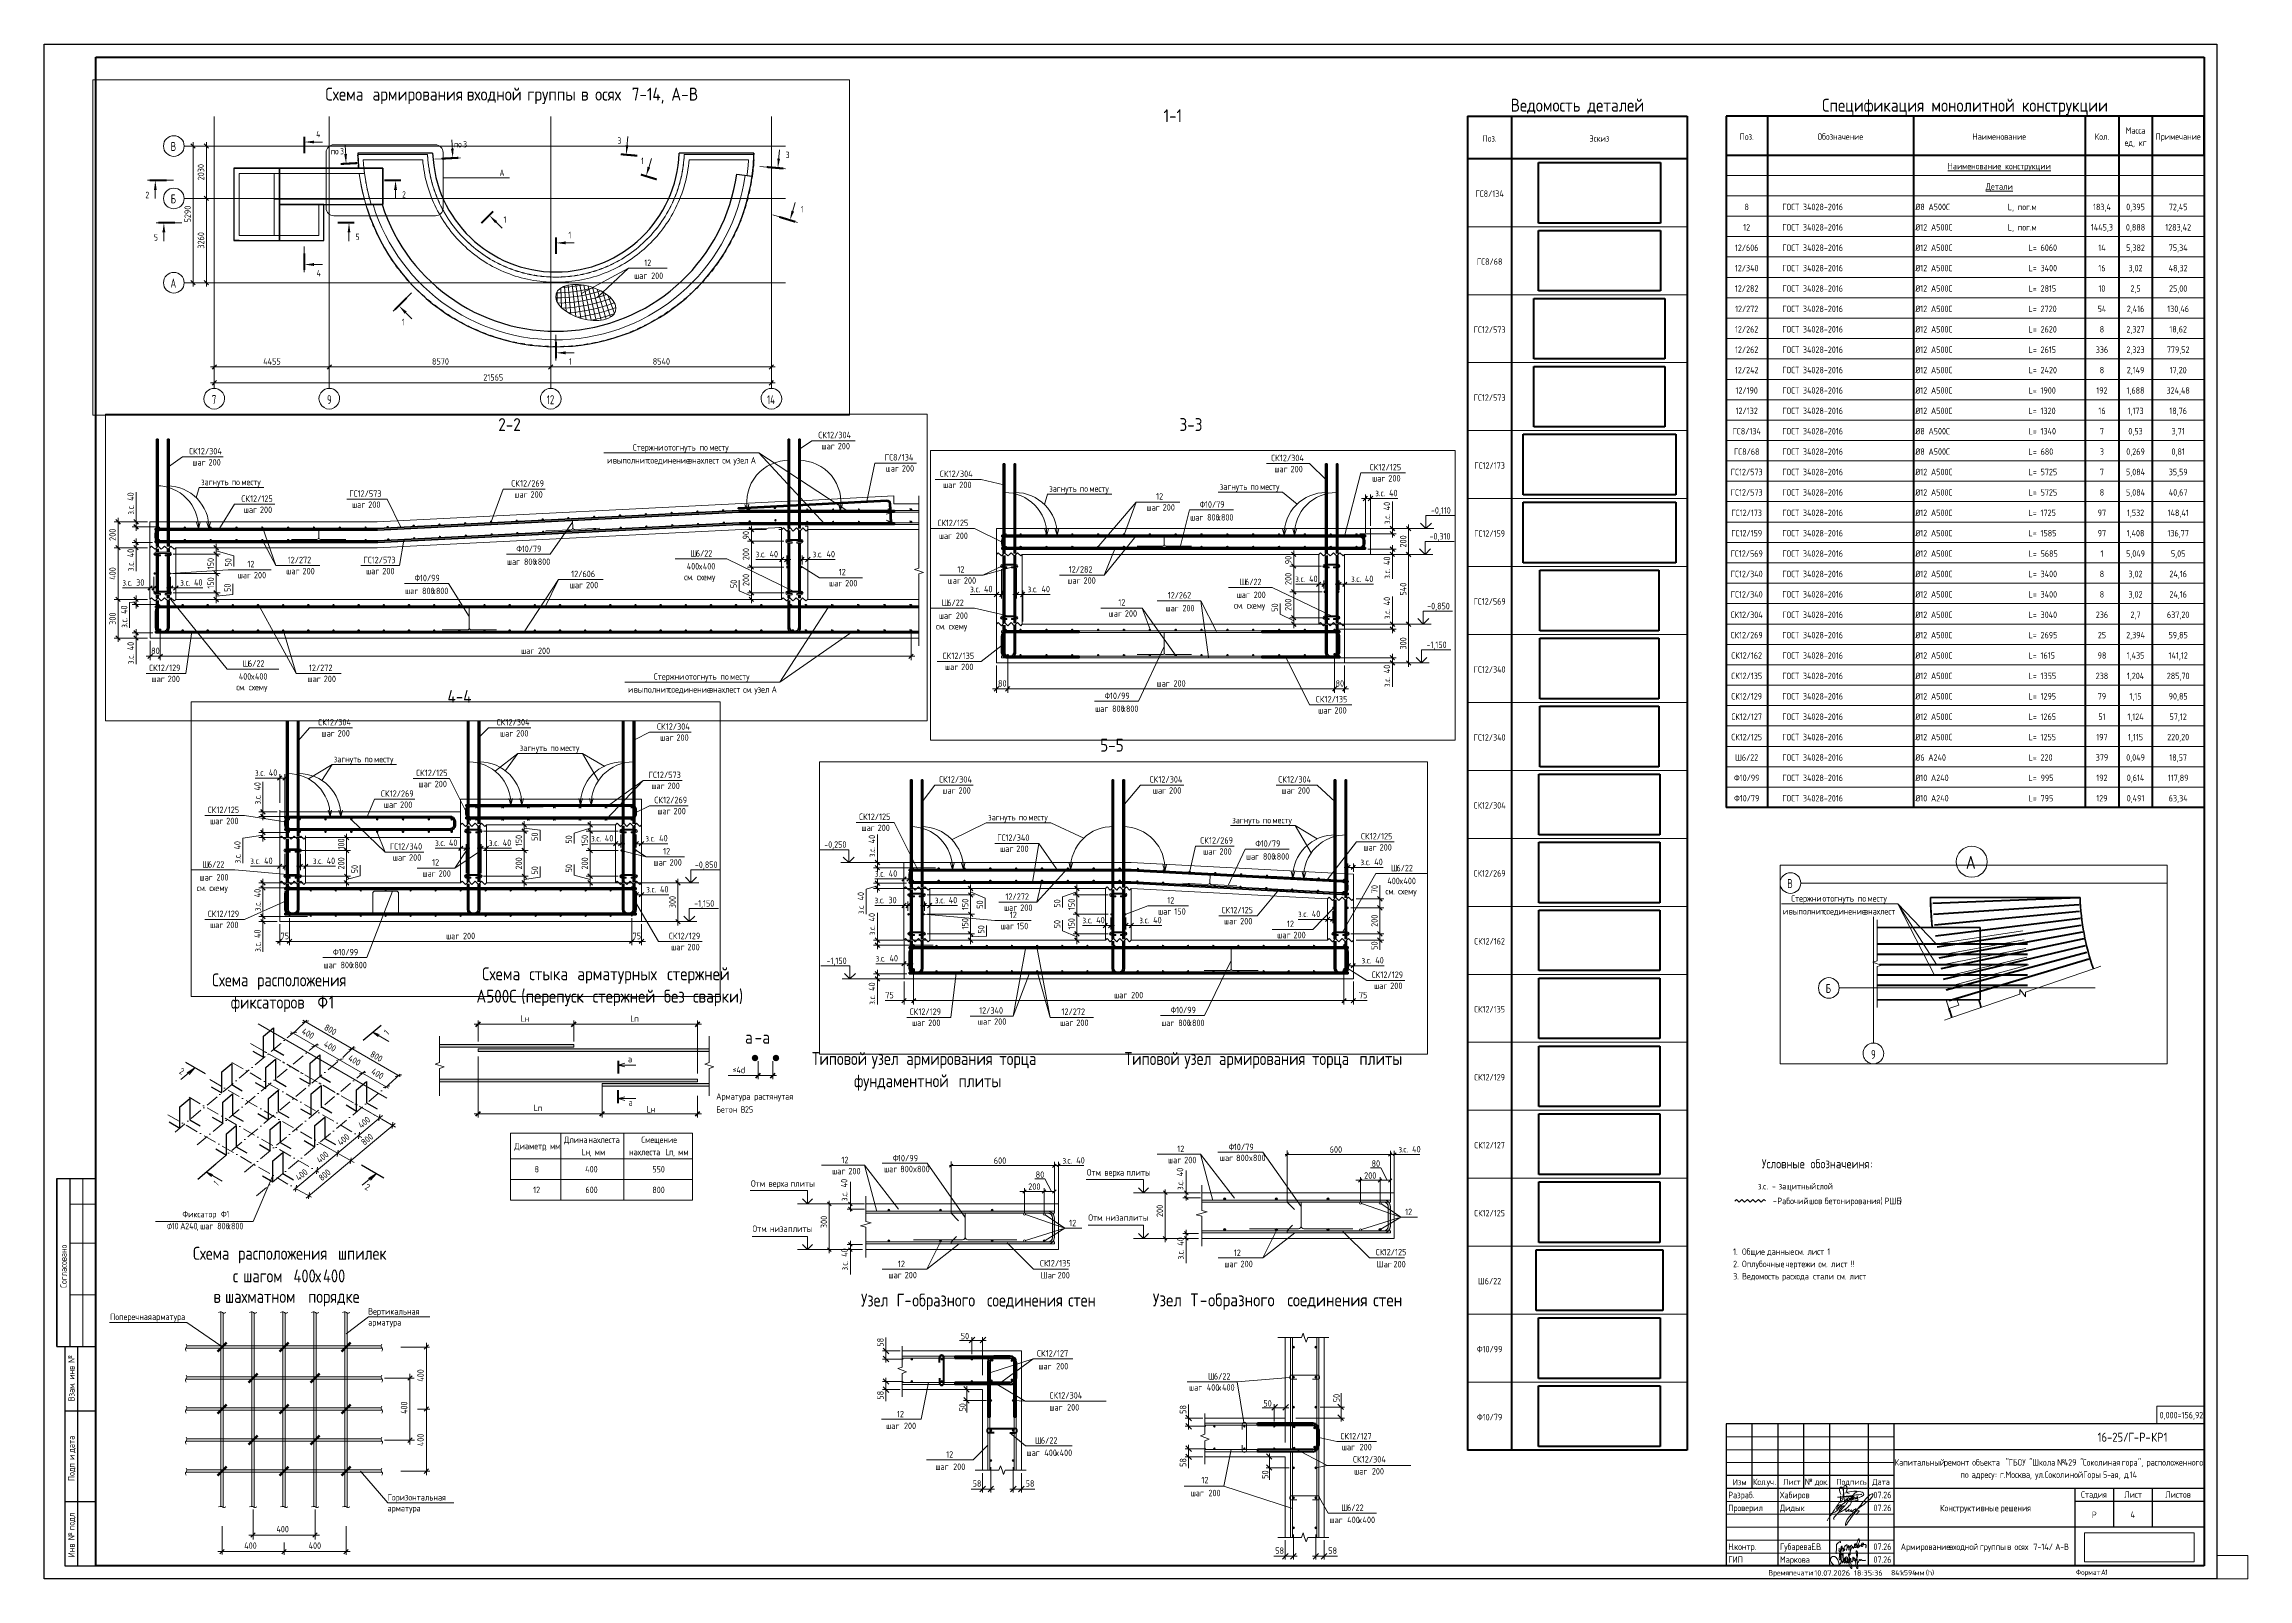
# Paper-space layout 'Layout1' of a CAD drawing. Header units: millimetres. Extents: x -841 to 12, y 0 to 594.
# The model-space entities are those that its viewports show. They can reach past a viewport. Long polylines and large blocks are cut down to what shows.
import ezdxf

# ---------------------------------------------------------------- set-up
doc = ezdxf.new("R2010")
doc.units = ezdxf.units.MM
for name, pattern in [('01 Штриховая _4 мм_', [6, 3.5, -2.5]), ('02 Штрихпунктирная _20 мм_', [25, 20, -2.5, 0, -2.5]), ('02 Штрихпунктирная _5 мм_', [8, 5, -1.5, 0, -1.5]), ('04 Пунктир 10мм', [10, 0, -10])]:
    doc.linetypes.add(name, pattern=pattern)
doc.layers.add('_NPLT_SIGN', color=5, linetype='Continuous', lineweight=9, plot=False)
doc.layers.add('NPLT_SIGN', color=5, linetype='Continuous', lineweight=9, plot=False)
for name, color, linetype, lineweight in [('AA_Dim', 7, 'Continuous', 9), ('AA_Dim-100', 7, 'Continuous', 9), ('AA_Dim-20', 7, 'Continuous', 9), ('AA_Linii', 7, 'Continuous', 9), ('AA_Oformlenie', 7, 'Continuous', 9), ('AA_Razrez', 7, 'Continuous', 9), ('AA_Vinoska', 7, 'Continuous', 9), ('AA_Visotnaya otmetka', 7, 'Continuous', 9), ('AF_Perekritie', 7, 'Continuous', 18), ('AF_Perekritie_Опалубка', 253, 'Continuous', 20), ('AF_Stena', 7, '01 Штриховая _4 мм_', 18), ('AF_Stena_Арматура', 253, 'Continuous', 18), ('AF_Stena_Гидроизоляция', 253, 'Continuous', 20), ('AF_Stena_Опалубка', 253, 'Continuous', 18), ('Gen_Fragment', 7, 'Continuous', 9), ('Gen_Stamp', 7, 'Continuous', 9), ('Gen_Table', 7, 'Continuous', 9), ('Gen_Text', 7, 'Continuous', 9), ('KR_Armatura', 7, 'Continuous', 20), ('KR_Armatura_Tonkie', 7, 'Continuous', 20), ('Армирование по площади несущей конструкции', 7, '01 Штриховая _4 мм_', 9), ('Оси', 7, 'Continuous', 9)]:
    doc.layers.add(name, color=color, linetype=linetype, lineweight=lineweight)
doc.layers.add('AA_NPLT_Vports', color=254, linetype='Continuous', plot=False)
doc.styles.add('GOST Common', font='GOST_Common.ttf', dxfattribs={"width": 0.85, "height": 50})
doc.styles.add('GOST Common_1', font='GOST_Common.ttf', dxfattribs={"width": 0.85, "height": 250})
doc.styles.add('GOST Common_2', font='GOST_Common.ttf', dxfattribs={"width": 0.85, "height": 125})
doc.styles.add('GOST Common_3', font='GOST_Common.ttf', dxfattribs={"width": 0.85, "height": 2.5})
doc.styles.add('GOST Common_4', font='GOST_Common.ttf', dxfattribs={"width": 0.85, "height": 2.5})
doc.styles.add('GOST Common_5', font='GOST_Common.ttf', dxfattribs={"width": 0.85, "height": 5})
doc.styles.add('GOST Common_6', font='GOST_Common.ttf', dxfattribs={"width": 0.8, "height": 2.5})
doc.styles.add('GOST Common_7', font='GOST_Common.ttf', dxfattribs={"width": 0.9, "height": 2.5})
doc.styles.add('GOST Common_8', font='GOST_Common.ttf', dxfattribs={"width": 0.9, "height": 5})
doc.styles.add('ISOCPEUR', font='isocpeur.TTF', dxfattribs={"width": 0.85, "height": 50})
doc.styles.add('ISOCPEUR_1', font='isocpeur.TTF', dxfattribs={"width": 0.9, "height": 50})
doc.styles.add('ISOCPEUR_10', font='isocpeur.TTF', dxfattribs={"width": 0.85, "height": 2})
doc.styles.add('ISOCPEUR_11', font='isocpeur.TTF', dxfattribs={"width": 0.85, "height": 2.1})
doc.styles.add('ISOCPEUR_12', font='isocpeur.TTF', dxfattribs={"width": 0.9, "height": 2})
doc.styles.add('ISOCPEUR_13', font='isocpeur.TTF', dxfattribs={"height": 2.1})
doc.styles.add('ISOCPEUR_14', font='isocpeur.TTF', dxfattribs={"width": 0.85, "height": 3.5})
doc.styles.add('ISOCPEUR_15', font='isocpeur.TTF', dxfattribs={"width": 0.75, "height": 2.5})
doc.styles.add('ISOCPEUR_16', font='isocpeur.TTF', dxfattribs={"width": 0.85, "height": 5})
doc.styles.add('ISOCPEUR_17', font='isocpeur.TTF', dxfattribs={"width": 0.85, "height": 2.5})
doc.styles.add('ISOCPEUR_18', font='isocpeur.TTF', dxfattribs={"width": 0.8, "height": 2.5})
doc.styles.add('ISOCPEUR_2', font='isocpeur.TTF', dxfattribs={"width": 0.8, "height": 50})
doc.styles.add('ISOCPEUR_3', font='isocpeur.TTF', dxfattribs={"width": 0.7, "height": 350})
doc.styles.add('ISOCPEUR_4', font='isocpeur.TTF', dxfattribs={"width": 0.7, "height": 250})
doc.styles.add('ISOCPEUR_5', font='isocpeur.TTF', dxfattribs={"width": 0.9, "height": 250})
doc.styles.add('ISOCPEUR_6', font='isocpeur.TTF', dxfattribs={"width": 0.9, "height": 50})
doc.styles.add('ISOCPEUR_7', font='isocpeur.TTF', dxfattribs={"width": 0.7, "height": 175})
doc.styles.add('ISOCPEUR_8', font='isocpeur.TTF', dxfattribs={"width": 0.85, "height": 2.5})
doc.styles.add('ISOCPEUR_9', font='isocpeur.TTF', dxfattribs={"width": 0.85, "height": 2.3})
doc.dimstyles.new('05_Округл_1мм__прозр_', dxfattribs={"dimscale": 304.8, "dimtxt": 50.137748, "dimasz": 0.111549, "dimexe": 0.098425, "dimexo": 0.065617, "dimgap": 0.006562, "dimtad": 1, "dimdec": 0, "dimdsep": 46, "dimtxsty": 'ISOCPEUR_1', "dimblk1": 'OBLIQUE', "dimblk2": 'OBLIQUE', "dimsah": 1, "dimcen": 0.09, "dimdle": 0.098425, "dimazin": 0, "dimtfac": 1, "dimtdec": 4, "dimtix": 1, "dimtmove": 1, "dimatfit": 3, "dimfxl": 1, "dimtvp": 1, "dimtolj": 1, "dimtzin": 0, "dimlwd": 18, "dimlwe": 18, "dimarcsym": 2})
doc.dimstyles.new('05_Округл_1мм__прозр__1', dxfattribs={"dimscale": 304.8, "dimtxt": 50.137748, "dimasz": 0.111549, "dimexe": 0.098425, "dimexo": 0.065617, "dimgap": 0.006562, "dimtad": 1, "dimdec": 0, "dimdsep": 46, "dimtxsty": 'ISOCPEUR_1', "dimblk1": 'OBLIQUE', "dimblk2": 'OBLIQUE', "dimsah": 1, "dimcen": 0.09, "dimdle": 0.098425, "dimazin": 0, "dimtfac": 1, "dimtdec": 4, "dimtix": 1, "dimtmove": 0, "dimatfit": 3, "dimfxl": 1, "dimtvp": 1, "dimtolj": 1, "dimtzin": 0, "dimlwd": 18, "dimlwe": 18, "dimarcsym": 2})
doc.dimstyles.new('05_Округл_1мм__прозр__2', dxfattribs={"dimscale": 304.8, "dimtxt": 50.137748, "dimasz": 0.111549, "dimexe": 0.098425, "dimexo": 0.065617, "dimgap": 0.006562, "dimtad": 1, "dimdec": 0, "dimdsep": 46, "dimtxsty": 'ISOCPEUR_6', "dimblk1": 'OBLIQUE', "dimblk2": 'OBLIQUE', "dimsah": 1, "dimcen": 0.09, "dimdle": 0.098425, "dimazin": 0, "dimtfac": 1, "dimtdec": 4, "dimtix": 1, "dimtmove": 1, "dimatfit": 3, "dimfxl": 1, "dimtvp": 1, "dimtolj": 1, "dimtzin": 0, "dimlwd": 18, "dimlwe": 18, "dimarcsym": 2})
doc.dimstyles.new('05_Округл_5мм__прозр_', dxfattribs={"dimscale": 304.8, "dimtxt": 250.688742, "dimasz": 0.557743, "dimexe": 0.492126, "dimexo": 0.328084, "dimgap": 0.032808, "dimtad": 1, "dimdec": 0, "dimrnd": 5, "dimdsep": 46, "dimtxsty": 'ISOCPEUR_5', "dimblk1": 'OBLIQUE', "dimblk2": 'OBLIQUE', "dimsah": 1, "dimcen": 0.09, "dimdle": 0.492126, "dimazin": 0, "dimtfac": 1, "dimtdec": 4, "dimtix": 1, "dimtmove": 0, "dimatfit": 3, "dimfxl": 1, "dimtvp": 1, "dimtolj": 1, "dimtzin": 0, "dimlwd": 18, "dimlwe": 18, "dimarcsym": 2})
doc.dimstyles.new('05_Округл_5мм__прозр__1', dxfattribs={"dimscale": 304.8, "dimtxt": 50.137748, "dimasz": 0.111549, "dimexe": 0.098425, "dimexo": 0.065617, "dimgap": 0.006562, "dimtad": 1, "dimdec": 0, "dimrnd": 5, "dimdsep": 46, "dimtxsty": 'ISOCPEUR_1', "dimblk1": 'OBLIQUE', "dimblk2": 'OBLIQUE', "dimsah": 1, "dimcen": 0.09, "dimdle": 0.098425, "dimazin": 0, "dimtfac": 1, "dimtdec": 4, "dimtix": 1, "dimtmove": 1, "dimatfit": 3, "dimfxl": 1, "dimtvp": 1, "dimtolj": 1, "dimtzin": 0, "dimlwd": 18, "dimlwe": 18, "dimarcsym": 2})
doc.dimstyles.new('05_Округл_5мм__прозр__2', dxfattribs={"dimscale": 304.8, "dimtxt": 50.137748, "dimasz": 0.111549, "dimexe": 0.098425, "dimexo": 0.065617, "dimgap": 0.006562, "dimtad": 1, "dimdec": 0, "dimrnd": 5, "dimdsep": 46, "dimtxsty": 'ISOCPEUR_1', "dimblk1": 'OBLIQUE', "dimblk2": 'OBLIQUE', "dimsah": 1, "dimcen": 0.09, "dimdle": 0.098425, "dimazin": 0, "dimtfac": 1, "dimtdec": 4, "dimtix": 1, "dimtmove": 0, "dimatfit": 3, "dimfxl": 1, "dimtvp": 1, "dimtolj": 1, "dimtzin": 0, "dimlwd": 18, "dimlwe": 18, "dimarcsym": 2})
picture_1 = doc.add_image_def('image1.jpg', size_in_pixel=(1429, 378))
picture_2 = doc.add_image_def('image2.bmp', size_in_pixel=(1202, 598))
picture_3 = doc.add_image_def('image3.bmp', size_in_pixel=(1202, 598))
picture_4 = doc.add_image_def('image4.bmp', size_in_pixel=(1256, 600))
picture_5 = doc.add_image_def('image5.bmp', size_in_pixel=(1200, 600))
picture_6 = doc.add_image_def('image6.bmp', size_in_pixel=(1200, 600))
picture_7 = doc.add_image_def('image7.bmp', size_in_pixel=(1200, 600))
picture_8 = doc.add_image_def('image8.bmp', size_in_pixel=(1200, 600))
picture_9 = doc.add_image_def('image9.bmp', size_in_pixel=(1200, 600))
picture_10 = doc.add_image_def('image10.bmp', size_in_pixel=(1200, 600))
picture_11 = doc.add_image_def('image11.bmp', size_in_pixel=(1200, 600))
picture_12 = doc.add_image_def('image12.bmp', size_in_pixel=(1190, 605))
picture_13 = doc.add_image_def('image13.bmp', size_in_pixel=(1190, 605))
picture_14 = doc.add_image_def('image14.bmp', size_in_pixel=(1190, 605))
picture_15 = doc.add_image_def('image15.bmp', size_in_pixel=(1512, 600))
picture_16 = doc.add_image_def('image16.bmp', size_in_pixel=(1512, 600))
picture_17 = doc.add_image_def('image17.bmp', size_in_pixel=(1239, 572))
picture_18 = doc.add_image_def('image18.bmp', size_in_pixel=(1239, 572))
picture_19 = doc.add_image_def('image19.bmp', size_in_pixel=(1256, 623))
picture_20 = doc.add_image_def('image20.bmp', size_in_pixel=(1256, 623))

psp = doc.layouts.get("Layout1")

# ---------------------------------------------------------------- texts
at = {"layer": 'AA_Vinoska', "attachment_point": 1}
for s, insert, char_height, width, style in [('Схема', (-775.98, 234.31), 5, 19.3527, 'GOST Common_5'), ('\\fGOST Common|b0|i0|c204|p34|;\\W.85; ', (-760.02, 234.31), 5, 1.7717, 'GOST Common_5'), ('расположения', (-758.55, 234.31), 5, 45.111, 'GOST Common_5'), ('фиксаторов', (-768.73, 225.71), 5, 38.9099, 'GOST Common_5'), ('\\fGOST Common|b0|i0|c204|p34|;\\W.85; ', (-736.63, 225.71), 5, 1.7717, 'GOST Common_5'), ('\\fGOST Common|b0|i0|c204|p34|;\\W.85;Ф', (-735.16, 225.71), 5, 5.3152, 'GOST Common_5'), ('\\fGOST Common|b0|i0|c204|p34|;\\W.85;1', (-730.78, 225.71), 5, 2.6576, 'GOST Common_5'), ('\\fISOCPEUR|b0|i0|c204|p34|;\\W.85;А', (-673.68, 228.01), 5, 4.6338, 'ISOCPEUR_16'), ('500', (-669.86, 228.01), 5, 10.8348, 'ISOCPEUR_16'), ('\\fISOCPEUR|b0|i0|c204|p34|;\\W.85;С', (-660.92, 228.01), 5, 3.6116, 'ISOCPEUR_16'), ('\\fISOCPEUR|b0|i0|c204|p34|;\\W.85;а', (-569.71, 212.12), 5, 4.0886, 'ISOCPEUR_16'), ('\\fISOCPEUR|b0|i0|c204|p34|;\\W.85;-', (-565.99, 212.12), 5, 3.6116, 'ISOCPEUR_16'), ('\\fISOCPEUR|b0|i0|c204|p34|;\\W.85;а', (-563.01, 212.12), 5, 4.0886, 'ISOCPEUR_16'), ('\\fISOCPEUR|b0|i0|c204|p34|;\\W.85;а', (-614.99, 202.44), 2.5, 2.0443, 'ISOCPEUR_8'), ('Типовой', (-543.77, 203.88), 5, 26.2352, 'GOST Common_5'), ('\\fGOST Common|b0|i0|c204|p34|;\\W.85; ', (-522.13, 203.88), 5, 1.7717, 'GOST Common_5'), ('узел', (-520.66, 203.88), 5, 14.4464, 'GOST Common_5'), ('\\fGOST Common|b0|i0|c204|p34|;\\W.85; ', (-508.74, 203.88), 5, 1.7717, 'GOST Common_5'), ('армирования', (-507.28, 203.88), 5, 41.9082, 'GOST Common_5'), ('\\fGOST Common|b0|i0|c204|p34|;\\W.85; ', (-472.7, 203.88), 5, 1.7717, 'GOST Common_5'), ('торца', (-471.24, 203.88), 5, 20.443, 'GOST Common_5'), ('Типовой', (-422.74, 203.88), 5, 26.2352, 'GOST Common_5'), ('\\fGOST Common|b0|i0|c204|p34|;\\W.85; ', (-401.09, 203.88), 5, 1.7717, 'GOST Common_5'), ('узел', (-399.63, 203.88), 5, 14.4464, 'GOST Common_5'), ('\\fGOST Common|b0|i0|c204|p34|;\\W.85; ', (-387.71, 203.88), 5, 1.7717, 'GOST Common_5'), ('армирования', (-386.25, 203.88), 5, 41.9082, 'GOST Common_5'), ('\\fGOST Common|b0|i0|c204|p34|;\\W.85; ', (-351.67, 203.88), 5, 1.7717, 'GOST Common_5'), ('торца', (-350.21, 203.88), 5, 20.443, 'GOST Common_5'), ('\\fGOST Common|b0|i0|c204|p34|;\\W.85; ', (-333.34, 203.88), 5, 1.7717, 'GOST Common_5'), ('плиты', (-331.88, 203.88), 5, 19.966, 'GOST Common_5'), ('Арматура', (-580.86, 187.99), 2.5, 16.2863, 'ISOCPEUR_8'), ('\\fISOCPEUR|b0|i0|c204|p34|;\\W.85; ', (-567.42, 187.99), 2.5, 1.5673, 'ISOCPEUR_8'), ('фундаментной', (-527.52, 195.28), 5, 47.2915, 'GOST Common_5'), ('\\fGOST Common|b0|i0|c204|p34|;\\W.85; ', (-488.5, 195.28), 5, 1.7717, 'GOST Common_5'), ('плиты', (-487.04, 195.28), 5, 19.966, 'GOST Common_5'), ('\\fISOCPEUR|b0|i0|c204|p34|;\\W.85;а', (-614.78, 185.61), 2.5, 2.0443, 'ISOCPEUR_8'), ('Бетон', (-580.86, 182.93), 2.5, 9.8808, 'ISOCPEUR_8'), ('\\fISOCPEUR|b0|i0|c204|p34|;\\W.85; ', (-572.71, 182.93), 2.5, 1.5673, 'ISOCPEUR_8'), ('\\fISOCPEUR|b0|i0|c204|p34|;\\W.85;В', (-571.41, 182.93), 2.5, 2.0443, 'ISOCPEUR_8'), ('25', (-569.73, 182.93), 2.5, 3.6797, 'ISOCPEUR_8'), ('растянутая', (-566.13, 187.99), 2.5, 19.489, 'ISOCPEUR_8'), ('12', (-532.39, 163.39), 2.5, 2.9502, 'GOST Common_6'), ('\\fGOST Common|b0|i0|c204|p34|;\\W.8;Ф', (-512.53, 164.12), 2.5, 2.4371, 'GOST Common_6'), ('10/99', (-510.52, 164.12), 2.5, 8.1451, 'GOST Common_6'), ('600', (-473.43, 163.15), 2.5, 5.1949, 'GOST Common_6'), ('\\fGOST Common|b0|i0|c204|p34|;\\W.8;з', (-446.79, 163.24), 2.5, 1.6034, 'GOST Common_6'), ('\\fGOST Common|b0|i0|c204|p34|;\\W.8;с', (-444.89, 163.24), 2.5, 1.4751, 'GOST Common_6'), ('. 40', (-443.67, 163.24), 2.5, 5.1949, 'GOST Common_6'), ('шаг', (-406.01, 163.37), 2.5, 5.8363, 'GOST Common_6'), ('12', (-402.39, 167.69), 2.5, 2.9502, 'GOST Common_6'), (' 200', (-401.19, 163.37), 2.5, 6.0287, 'GOST Common_6'), ('шаг', (-385.92, 164.19), 2.5, 5.8363, 'GOST Common_6'), ('\\fGOST Common|b0|i0|c204|p34|;\\W.8;Ф', (-382.53, 168.42), 2.5, 2.4371, 'GOST Common_6'), ('10/79', (-380.52, 168.42), 2.5, 8.1451, 'GOST Common_6'), (' 800x800', (-381.1, 164.19), 2.5, 12.9553, 'GOST Common_6'), ('600', (-343.43, 167.45), 2.5, 5.1949, 'GOST Common_6'), ('\\fGOST Common|b0|i0|c204|p34|;\\W.8;з', (-316.79, 167.54), 2.5, 1.6034, 'GOST Common_6'), ('\\fGOST Common|b0|i0|c204|p34|;\\W.8;.', (-315.47, 167.54), 2.5, 0.7055, 'GOST Common_6'), ('\\fGOST Common|b0|i0|c204|p34|;\\W.8;с', (-314.89, 167.54), 2.5, 1.4751, 'GOST Common_6'), ('. 40', (-313.67, 167.54), 2.5, 5.1949, 'GOST Common_6'), ('\\fISOCPEUR|b0|i0|c204|p34|;\\W.85;8', (-651.16, 159.8), 2.5, 1.8399, 'ISOCPEUR_8'), ('400', (-631.55, 159.8), 2.5, 5.724, 'ISOCPEUR_8'), ('550', (-605.57, 159.8), 2.5, 5.5196, 'ISOCPEUR_8'), ('шаг', (-536.01, 159.07), 2.5, 5.8363, 'GOST Common_6'), (' 200', (-531.19, 159.07), 2.5, 6.0287, 'GOST Common_6'), ('шаг', (-515.92, 159.89), 2.5, 5.8363, 'GOST Common_6'), (' 800x800', (-511.1, 159.89), 2.5, 12.9553, 'GOST Common_6'), ('80', (-457.21, 157.71), 2.5, 3.4633, 'GOST Common_6'), ('\\fGOST Common|b0|i0|c204|p34|;\\W.8;.', (-445.47, 163.24), 2.5, 0.7055, 'GOST Common_6'), ('200', (-330.08, 157.38), 2.5, 5.1949, 'GOST Common_6'), ('80', (-327.21, 162.01), 2.5, 3.4633, 'GOST Common_6'), ('12', (-651.69, 151.8), 2.5, 3.1346, 'ISOCPEUR_8'), ('600', (-631.47, 151.8), 2.5, 5.5196, 'ISOCPEUR_8'), ('800', (-605.57, 151.8), 2.5, 5.5196, 'ISOCPEUR_8'), ('200', (-460.08, 153.08), 2.5, 5.1949, 'GOST Common_6'), (' - ', (-173.34, 147.53), 2.5, 3.824, 'GOST Common_7'), ('Рабочий', (-170.18, 147.53), 2.5, 14.0696, 'GOST Common_7'), ('\\fGOST Common|b0|i0|c204|p34|;\\W.9; ', (-158.57, 147.53), 2.5, 0.938, 'GOST Common_7'), ('шов', (-157.8, 147.53), 2.5, 6.3494, 'GOST Common_7'), ('\\fGOST Common|b0|i0|c204|p34|;\\W.9; ', (-152.56, 147.53), 2.5, 0.938, 'GOST Common_7'), ('бетонирования', (-151.79, 147.53), 2.5, 26.0468, 'GOST Common_7'), (' (', (-130.3, 147.53), 2.5, 2.0203, 'GOST Common_7'), ('РШБ', (-128.63, 147.53), 2.5, 7.0709, 'GOST Common_7'), ('\\fGOST Common|b0|i0|c204|p34|;\\W.9;)', (-122.8, 147.53), 2.5, 1.0823, 'GOST Common_7'), ('\\fGOST Common|b0|i0|c254|p34|;\\W.85;⌀', (-793.53, 137.82), 2.5, 2.3169, 'GOST Common_4'), ('10 ', (-791.62, 137.82), 2.5, 4.0205, 'GOST Common_3'), ('\\fGOST Common|b0|i0|c204|p34|;\\W.85;А', (-788.3, 137.82), 2.5, 2.3169, 'GOST Common_3'), ('240', (-786.39, 137.82), 2.5, 5.724, 'GOST Common_3'), ('шаг', (-780.56, 137.82), 2.5, 6.2011, 'GOST Common_3'), (' 800', (-775.44, 137.82), 2.5, 6.4055, 'GOST Common_3'), ('\\fGOST Common|b0|i0|c204|p34|;\\W.85;Ф', (-772.56, 142.41), 2.5, 2.5895, 'GOST Common_3'), ('\\fGOST Common|b0|i0|c204|p34|;\\W.85;1', (-770.43, 142.41), 2.5, 1.2947, 'GOST Common_3'), ('\\fGOST Common|b0|i0|c204|p34|;\\W.85;х', (-770.16, 137.82), 2.5, 1.8399, 'GOST Common_3'), ('800', (-768.64, 137.82), 2.5, 5.5196, 'GOST Common_3'), ('12', (-444.23, 138.99), 2.5, 2.9502, 'GOST Common_6'), ('12', (-314.23, 143.29), 2.5, 2.9502, 'GOST Common_6'), ('Схема', (-783.36, 128.51), 5, 19.3527, 'GOST Common_5'), (', ', (-782.02, 137.82), 2.5, 1.7717, 'GOST Common_3'), ('\\fGOST Common|b0|i0|c204|p34|;\\W.85; ', (-767.39, 128.51), 5, 1.7717, 'GOST Common_5'), ('\\fGOST Common|b0|i0|c204|p34|;\\W.85; ', (-728.71, 128.51), 5, 1.7717, 'GOST Common_5'), ('расположения', (-765.93, 128.51), 5, 45.111, 'GOST Common_5'), ('\\fGOST Common|b0|i0|c204|p34|;\\W.85; ', (-765.36, 119.76), 5, 1.7717, 'GOST Common_5'), (' 400', (-747.03, 119.76), 5, 13.288, 'GOST Common_5'), ('400', (-733.03, 119.76), 5, 11.5162, 'GOST Common_5'), ('шпилек', (-727.24, 128.51), 5, 23.1688, 'GOST Common_5'), ('12', (-510.53, 123.16), 2.5, 2.9502, 'GOST Common_6'), ('СК', (-455.54, 123.42), 2.5, 3.6557, 'GOST Common_6'), ('12/135', (-452.52, 123.42), 2.5, 9.3637, 'GOST Common_6'), ('шаг', (-384.21, 123.14), 2.5, 5.8363, 'GOST Common_6'), ('12', (-380.53, 127.46), 2.5, 2.9502, 'GOST Common_6'), (' 200', (-379.39, 123.14), 2.5, 6.0287, 'GOST Common_6'), ('СК', (-325.54, 127.72), 2.5, 3.6557, 'GOST Common_6'), ('Шаг', (-325.23, 123.07), 2.5, 6.0928, 'GOST Common_6'), ('12/125', (-322.52, 127.72), 2.5, 9.3637, 'GOST Common_6'), (' 200', (-320.2, 123.07), 2.5, 6.0287, 'GOST Common_6'), ('\\fGOST Common|b0|i0|c204|p34|;\\W.85;с', (-767.95, 119.76), 5, 3.1346, 'GOST Common_5'), ('шагом', (-763.9, 119.76), 5, 20.443, 'GOST Common_5'), ('\\fGOST Common|b0|i0|c204|p34|;\\W.85;х', (-736.07, 119.76), 5, 3.6797, 'GOST Common_5'), ('шаг', (-514.21, 118.84), 2.5, 5.8363, 'GOST Common_6'), (' 200', (-509.39, 118.84), 2.5, 6.0287, 'GOST Common_6'), ('Шаг', (-455.23, 118.77), 2.5, 6.0928, 'GOST Common_6'), (' 200', (-450.2, 118.77), 2.5, 6.0287, 'GOST Common_6'), ('Поперечная', (-815.43, 102.7), 2.5, 18.8076, 'GOST Common_3'), ('\\fGOST Common|b0|i0|c204|p34|;\\W.85; ', (-799.92, 102.7), 2.5, 0.8859, 'GOST Common_3'), ('Вертикальная', (-715.56, 104.79), 2.5, 23.2369, 'GOST Common_3'), ('Узел', (-524.8, 110.41), 5, 14.9234, 'GOST Common_5'), ('\\fGOST Common|b0|i0|c204|p34|;\\W.85; ', (-512.49, 110.41), 5, 1.7717, 'GOST Common_5'), ('\\fGOST Common|b0|i0|c204|p34|;\\W.85;Г', (-511.03, 110.41), 5, 3.6797, 'GOST Common_5'), ('\\fGOST Common|b0|i0|c204|p34|;\\W.85;-', (-507.99, 110.41), 5, 3.6797, 'GOST Common_5'), ('образного', (-504.96, 110.41), 5, 33.3221, 'GOST Common_5'), ('\\fGOST Common|b0|i0|c204|p34|;\\W.85; ', (-477.46, 110.41), 5, 1.7717, 'GOST Common_5'), ('соединения', (-476, 110.41), 5, 36.2523, 'GOST Common_5'), ('\\fGOST Common|b0|i0|c204|p34|;\\W.85; ', (-446.09, 110.41), 5, 1.7717, 'GOST Common_5'), ('стен', (-444.63, 110.41), 5, 15.2641, 'GOST Common_5'), ('Узел', (-411.89, 110.47), 5, 15.8013, 'GOST Common_8'), ('\\fGOST Common|b0|i0|c204|p34|;\\W.9; ', (-398.85, 110.47), 5, 1.8759, 'GOST Common_8'), ('\\fGOST Common|b0|i0|c204|p34|;\\W.9;Т', (-397.3, 110.47), 5, 4.4013, 'GOST Common_8'), ('\\fGOST Common|b0|i0|c204|p34|;\\W.9;-', (-393.67, 110.47), 5, 3.8962, 'GOST Common_8'), ('образного', (-390.46, 110.47), 5, 35.2823, 'GOST Common_8'), ('\\fGOST Common|b0|i0|c204|p34|;\\W.9; ', (-361.35, 110.47), 5, 1.8759, 'GOST Common_8'), ('соединения', (-359.8, 110.47), 5, 38.3848, 'GOST Common_8'), ('\\fGOST Common|b0|i0|c204|p34|;\\W.9; ', (-328.13, 110.47), 5, 1.8759, 'GOST Common_8'), ('стен', (-326.58, 110.47), 5, 16.162, 'GOST Common_8'), ('арматура', (-799.18, 102.7), 2.5, 16.0137, 'GOST Common_3'), ('арматура', (-715.56, 100.55), 2.5, 16.0137, 'GOST Common_3'), ('50', (-486.2, 95.22), 2.5, 3.8962, 'GOST Common_7'), ('50', (-369.07, 69.21), 2.5, 3.8962, 'GOST Common_7'), ('шаг', (-451.91, 67.65), 2.5, 6.5658, 'GOST Common_7'), (' 200', (-446.5, 67.65), 2.5, 6.7823, 'GOST Common_7'), (' 200', (-328.55, 42.9), 2.5, 6.7823, 'GOST Common_7'), ('58', (-481.6, 38.19), 2.5, 3.8962, 'GOST Common_7'), ('58', (-461.09, 38.19), 2.5, 3.8962, 'GOST Common_7'), ('шаг', (-333.97, 42.9), 2.5, 6.5658, 'GOST Common_7'), ('арматура', (-708.07, 28.61), 2.5, 16.0137, 'GOST Common_3'), ('Горизонтальная', (-708.07, 32.84), 2.5, 26.5078, 'GOST Common_3'), ('Разраб', (-189.15, 33.73), 2.5, 11.5162, 'ISOCPEUR_8'), ('Проверил', (-189.15, 28.73), 2.5, 14.9234, 'ISOCPEUR_8'), ('\\fISOCPEUR|b0|i0|c204|p34|;\\W.85;.', (-179.65, 33.73), 2.5, 0.7496, 'ISOCPEUR_8'), ('Дидык', (-169.15, 28.73), 2.5, 9.8808, 'ISOCPEUR_8'), ('Хабиров', (-169.15, 33.73), 2.5, 13.5605, 'ISOCPEUR_8'), ('07.26', (-132.93, 33.73), 2.5, 7.1551, 'ISOCPEUR_15'), ('07.26', (-132.93, 28.73), 2.5, 7.1551, 'ISOCPEUR_15'), ('400', (-751.05, 20.52), 2.5, 5.724, 'GOST Common_3'), ('400', (-763.51, 14.13), 2.5, 5.724, 'GOST Common_3'), ('400', (-738.59, 14.13), 2.5, 5.724, 'GOST Common_3'), ('58', (-364.47, 12.18), 2.5, 3.8962, 'GOST Common_7'), ('58', (-343.95, 12.18), 2.5, 3.8962, 'GOST Common_7'), ('\\fISOCPEUR|b0|i0|c204|p34|;\\W.85;Н', (-189.15, 13.73), 2.5, 2.0443, 'ISOCPEUR_8'), ('ГИП', (-189.15, 8.73), 2.5, 5.9285, 'ISOCPEUR_8'), ('\\fISOCPEUR|b0|i0|c204|p34|;\\W.85;.', (-187.47, 13.73), 2.5, 0.7496, 'ISOCPEUR_8'), ('контр', (-186.85, 13.73), 2.5, 9.6764, 'ISOCPEUR_8'), ('\\fISOCPEUR|b0|i0|c204|p34|;\\W.85;.', (-178.86, 13.73), 2.5, 0.7496, 'ISOCPEUR_8'), ('Губарева', (-169.15, 13.73), 2.5, 13.3481, 'ISOCPEUR_15'), ('Маркова', (-169.15, 8.73), 2.5, 13.765, 'ISOCPEUR_8'), ('\\fISOCPEUR|b0|i0|c204|p34|;\\W.75; ', (-158.14, 13.73), 2.5, 1.3829, 'ISOCPEUR_15'), ('\\fISOCPEUR|b0|i0|c204|p34|;\\W.75;Е', (-157, 13.73), 2.5, 1.6234, 'ISOCPEUR_15'), ('\\fISOCPEUR|b0|i0|c204|p34|;\\W.75;.', (-155.66, 13.73), 2.5, 0.6614, 'ISOCPEUR_15'), ('\\fISOCPEUR|b0|i0|c204|p34|;\\W.75;В', (-155.11, 13.73), 2.5, 1.8038, 'ISOCPEUR_15'), ('\\fISOCPEUR|b0|i0|c204|p34|;\\W.75;.', (-153.62, 13.73), 2.5, 0.6614, 'ISOCPEUR_15'), ('07.26', (-132.93, 13.73), 2.5, 7.1551, 'ISOCPEUR_15'), ('07.26', (-132.93, 8.73), 2.5, 7.1551, 'ISOCPEUR_15')]:
    psp.add_mtext(s, dxfattribs=dict(at, insert=insert, char_height=char_height, width=width, style=style))
at = {"layer": 'AA_Vinoska', "char_height": 2.5, "attachment_point": 1}
for s, insert, width, rotation, style in [('800', (-731.63, 214.87), 5.5196, 330.0085, 'GOST Common_3'), ('400', (-740.31, 213.35), 5.724, 330.0085, 'GOST Common_3'), ('400', (-731.77, 208.42), 5.724, 330.0085, 'GOST Common_3'), ('\\fGOST Common|b0|i0|c204|p34|;\\W.85;1', (-709.69, 212.06), 1.2947, 42.66422, 'GOST Common_3'), ('\\fGOST Common|b0|i0|c204|p34|;\\W.85;2', (-787.76, 197.94), 1.8399, 331, 'GOST Common_3'), ('400', (-722.3, 202.95), 5.724, 330.0085, 'GOST Common_3'), ('800', (-713.81, 204.49), 5.5196, 330.0085, 'GOST Common_3'), ('400', (-713.41, 197.82), 5.724, 330.0085, 'GOST Common_3'), ('400', (-727.74, 169.44), 5.724, 40, 'GOST Common_3'), ('400', (-719.75, 176.14), 5.724, 40, 'GOST Common_3'), ('800', (-718.62, 169.53), 5.5196, 40, 'GOST Common_3'), ('400', (-735.85, 162.64), 5.724, 40, 'GOST Common_3'), ('\\fGOST Common|b0|i0|c204|p34|;\\W.85;1', (-775.74, 153.6), 1.2947, 45.25441, 'GOST Common_3'), ('400', (-743.96, 155.83), 5.724, 40, 'GOST Common_3'), ('800', (-735.05, 155.74), 5.5196, 40, 'GOST Common_3'), ('. 40', (-532.59, 149.36), 5.1949, 90, 'GOST Common_6'), ('. 40', (-402.59, 153.66), 5.1949, 90, 'GOST Common_6'), ('\\fGOST Common|b0|i0|c204|p34|;\\W.85;2', (-715.88, 153.12), 1.8399, 331, 'GOST Common_3'), ('\\fGOST Common|b0|i0|c204|p34|;\\W.8; ', (-532.59, 145.55), 0.8338, 90, 'GOST Common_6'), ('\\fGOST Common|b0|i0|c204|p34|;\\W.8;з', (-532.59, 146.23), 1.6034, 90, 'GOST Common_6'), ('\\fGOST Common|b0|i0|c204|p34|;\\W.8;с', (-532.59, 148.14), 1.4751, 90, 'GOST Common_6'), ('\\fGOST Common|b0|i0|c204|p34|;\\W.8;.', (-532.59, 147.56), 0.7055, 90, 'GOST Common_6'), ('\\fGOST Common|b0|i0|c204|p34|;\\W.8; ', (-402.59, 149.85), 0.8338, 90, 'GOST Common_6'), ('\\fGOST Common|b0|i0|c204|p34|;\\W.8;з', (-402.59, 150.53), 1.6034, 90, 'GOST Common_6'), ('\\fGOST Common|b0|i0|c204|p34|;\\W.8;с', (-402.59, 152.44), 1.4751, 90, 'GOST Common_6'), ('\\fGOST Common|b0|i0|c204|p34|;\\W.8;.', (-402.59, 151.86), 0.7055, 90, 'GOST Common_6'), ('300', (-540.42, 135.74), 5.1949, 90, 'GOST Common_6'), ('200', (-410.42, 140.04), 5.1949, 90, 'GOST Common_6'), ('. 40', (-402.44, 126.79), 5.1949, 90, 'GOST Common_6'), ('. 40', (-532.44, 122.49), 5.1949, 90, 'GOST Common_6'), ('\\fGOST Common|b0|i0|c204|p34|;\\W.8;з', (-532.44, 119.37), 1.6034, 90, 'GOST Common_6'), ('\\fGOST Common|b0|i0|c204|p34|;\\W.8;с', (-532.44, 121.28), 1.4751, 90, 'GOST Common_6'), ('\\fGOST Common|b0|i0|c204|p34|;\\W.8;.', (-532.44, 120.69), 0.7055, 90, 'GOST Common_6'), ('\\fGOST Common|b0|i0|c204|p34|;\\W.8; ', (-402.44, 122.98), 0.8338, 90, 'GOST Common_6'), ('\\fGOST Common|b0|i0|c204|p34|;\\W.8;з', (-402.44, 123.67), 1.6034, 90, 'GOST Common_6'), ('\\fGOST Common|b0|i0|c204|p34|;\\W.8;с', (-402.44, 125.58), 1.4751, 90, 'GOST Common_6'), ('\\fGOST Common|b0|i0|c204|p34|;\\W.8;.', (-402.44, 124.99), 0.7055, 90, 'GOST Common_6'), ('\\fGOST Common|b0|i0|c204|p34|;\\W.8; ', (-532.44, 118.68), 0.8338, 90, 'GOST Common_6'), ('58', (-518.55, 89.89), 3.8962, 90, 'GOST Common_7'), ('400', (-696.53, 76.33), 5.724, 90, 'GOST Common_3'), ('58', (-518.55, 69.38), 3.8962, 90, 'GOST Common_7'), ('50', (-342.02, 68.37), 3.8962, 90, 'GOST Common_7'), ('400', (-702.92, 63.87), 5.724, 90, 'GOST Common_3'), ('50', (-486.77, 64.78), 3.8962, 90, 'GOST Common_7'), ('58', (-401.41, 63.88), 3.8962, 90, 'GOST Common_7'), ('400', (-696.53, 51.4), 5.724, 90, 'GOST Common_3'), ('58', (-401.41, 43.36), 3.8962, 90, 'GOST Common_7'), ('50', (-369.64, 38.76), 3.8962, 90, 'GOST Common_7')]:
    psp.add_mtext(s, dxfattribs=dict(at, insert=insert, width=width, rotation=rotation, style=style))
at = {"layer": 'Gen_Stamp', "attachment_point": 1}
for s, insert, char_height, width, style in [('0,000=156,92', (-22.2, 64.64), 2.5, 19.6253, 'ISOCPEUR_8'), ('16-25/', (-46.18, 56.59), 3.5, 14.4464, 'ISOCPEUR_14'), ('\\fISOCPEUR|b0|i0|c204|p34|;\\W.85;Г', (-34.26, 56.59), 3.5, 2.5213, 'ISOCPEUR_14'), ('\\fISOCPEUR|b0|i0|c204|p34|;\\W.85;-', (-32.18, 56.59), 3.5, 2.5213, 'ISOCPEUR_14'), ('\\fISOCPEUR|b0|i0|c204|p34|;\\W.85;Р', (-30.1, 56.59), 3.5, 2.9302, 'ISOCPEUR_14'), ('\\fISOCPEUR|b0|i0|c204|p34|;\\W.85;-', (-27.68, 56.59), 3.5, 2.5213, 'ISOCPEUR_14'), ('КР', (-25.45, 56.59), 3.5, 5.8603, 'ISOCPEUR_14'), ('\\fISOCPEUR|b0|i0|c204|p34|;\\W.85;1', (-20.62, 56.59), 3.5, 1.8399, 'ISOCPEUR_14'), ('Капитальный', (-124.75, 46.35), 2.5, 21.5333, 'ISOCPEUR_8'), ('\\fISOCPEUR|b0|i0|c204|p34|;\\W.85; ', (-106.98, 46.35), 2.5, 1.5673, 'ISOCPEUR_8'), ('ремонт', (-105.69, 46.35), 2.5, 11.7207, 'ISOCPEUR_8'), ('\\fISOCPEUR|b0|i0|c204|p34|;\\W.85; ', (-96.02, 46.35), 2.5, 1.5673, 'ISOCPEUR_8'), ('объекта', (-94.72, 46.35), 2.5, 13.9013, 'ISOCPEUR_8'), (' "', (-83.25, 46.35), 2.5, 3.1346, 'ISOCPEUR_8'), ('ГБОУ', (-80.67, 46.35), 2.5, 7.9728, 'ISOCPEUR_8'), (' "', (-74.09, 46.35), 2.5, 3.1346, 'ISOCPEUR_8'), ('Школа', (-71.5, 46.35), 2.5, 10.1534, 'ISOCPEUR_8'), ('\\fISOCPEUR|b0|i0|c204|p34|;\\W.85; ', (-63.12, 46.35), 2.5, 1.5673, 'ISOCPEUR_8'), ('\\fISOCPEUR|b0|i0|c204|p34|;\\W.85;№', (-61.83, 46.35), 2.5, 3.1346, 'ISOCPEUR_8'), ('429 "', (-59.25, 46.35), 2.5, 8.8586, 'ISOCPEUR_8'), ('Соколиная', (-51.94, 46.35), 2.5, 16.7633, 'ISOCPEUR_8'), ('\\fISOCPEUR|b0|i0|c204|p34|;\\W.85; ', (-38.1, 46.35), 2.5, 1.5673, 'ISOCPEUR_8'), ('гора', (-36.81, 46.35), 2.5, 7.5639, 'ISOCPEUR_8'), ('", ', (-30.57, 46.35), 2.5, 4.0205, 'ISOCPEUR_8'), ('расположенного', (-27.25, 46.35), 2.5, 26.1671, 'ISOCPEUR_8'), ('по', (-99.28, 41.59), 2.5, 3.6797, 'ISOCPEUR_8'), ('\\fISOCPEUR|b0|i0|c204|p34|;\\W.85; ', (-96.24, 41.59), 2.5, 1.5673, 'ISOCPEUR_8'), ('адресу', (-94.95, 41.59), 2.5, 10.9711, 'ISOCPEUR_8'), (': ', (-85.9, 41.59), 2.5, 2.3169, 'ISOCPEUR_8'), ('\\fISOCPEUR|b0|i0|c204|p34|;\\W.85;г', (-83.98, 41.59), 2.5, 1.8399, 'ISOCPEUR_8'), ('\\fISOCPEUR|b0|i0|c204|p34|;\\W.85;.', (-82.47, 41.59), 2.5, 0.7496, 'ISOCPEUR_8'), ('Москва', (-81.85, 41.59), 2.5, 11.4481, 'ISOCPEUR_8'), (', ', (-72.4, 41.59), 2.5, 2.4532, 'ISOCPEUR_8'), ('ул', (-70.38, 41.59), 2.5, 3.6797, 'ISOCPEUR_8'), ('\\fISOCPEUR|b0|i0|c204|p34|;\\W.85;.', (-67.34, 41.59), 2.5, 0.7496, 'ISOCPEUR_8'), ('Соколиной', (-66.72, 41.59), 2.5, 16.5589, 'ISOCPEUR_8'), ('\\fISOCPEUR|b0|i0|c204|p34|;\\W.85; ', (-53.06, 41.59), 2.5, 1.5673, 'ISOCPEUR_8'), ('Горы', (-51.77, 41.59), 2.5, 7.5639, 'ISOCPEUR_8'), (' 5-', (-45.53, 41.59), 2.5, 5.247, 'ISOCPEUR_8'), ('ая', (-41.2, 41.59), 2.5, 3.8842, 'ISOCPEUR_8'), (', ', (-37.99, 41.59), 2.5, 2.4532, 'ISOCPEUR_8'), ('\\fISOCPEUR|b0|i0|c204|p34|;\\W.85;д', (-35.97, 41.59), 2.5, 1.8399, 'ISOCPEUR_8'), ('.14', (-34.45, 41.59), 2.5, 4.0886, 'ISOCPEUR_8'), ('Конструктивные', (-107.15, 28.68), 2.5, 26.8485, 'ISOCPEUR_8'), ('\\fISOCPEUR|b0|i0|c204|p34|;\\W.85; ', (-85, 28.68), 2.5, 1.5673, 'ISOCPEUR_8'), ('решения', (-83.71, 28.68), 2.5, 13.3561, 'ISOCPEUR_8'), ('\\fISOCPEUR|b0|i0|c204|p34|;\\W.85;4', (-33.47, 26.12), 2.5, 2.0443, 'ISOCPEUR_8'), ('Армирование', (-122.36, 13.68), 2.5, 21.1245, 'ISOCPEUR_8'), ('\\fISOCPEUR|b0|i0|c204|p34|;\\W.85; ', (-104.93, 13.68), 2.5, 1.5673, 'ISOCPEUR_8'), ('входной', (-103.64, 13.68), 2.5, 12.8791, 'ISOCPEUR_8'), ('\\fISOCPEUR|b0|i0|c204|p34|;\\W.85; ', (-93.01, 13.68), 2.5, 1.5673, 'ISOCPEUR_8'), ('группы', (-91.72, 13.68), 2.5, 11.2437, 'ISOCPEUR_8'), ('\\fISOCPEUR|b0|i0|c204|p34|;\\W.85; ', (-82.44, 13.68), 2.5, 1.5673, 'ISOCPEUR_8'), ('\\fISOCPEUR|b0|i0|c204|p34|;\\W.85;в', (-81.15, 13.68), 2.5, 1.8399, 'ISOCPEUR_8'), ('\\fISOCPEUR|b0|i0|c204|p34|;\\W.85; ', (-79.63, 13.68), 2.5, 1.5673, 'ISOCPEUR_8'), ('осях', (-78.34, 13.68), 2.5, 7.0869, 'ISOCPEUR_8'), (' 7-14/ ', (-72.49, 13.68), 2.5, 11.9932, 'ISOCPEUR_8'), ('\\fISOCPEUR|b0|i0|c204|p34|;\\W.85;А', (-62.59, 13.68), 2.5, 2.3169, 'ISOCPEUR_8'), ('\\fISOCPEUR|b0|i0|c204|p34|;\\W.85;-', (-60.68, 13.68), 2.5, 1.8399, 'ISOCPEUR_8'), ('\\fISOCPEUR|b0|i0|c204|p34|;\\W.85;В', (-59.17, 13.68), 2.5, 2.0443, 'ISOCPEUR_8')]:
    psp.add_mtext(s, dxfattribs=dict(at, insert=insert, char_height=char_height, width=width, style=style))
at = {"layer": 'Gen_Stamp', "insert": (-155.83, 3.34), "char_height": 2.1, "width": 27.9216, "attachment_point": 1, "line_spacing_factor": 1.135194, "style": 'ISOCPEUR_13'}
psp.add_mtext('10.07.2026 18:35:36', dxfattribs=at)
at = {"layer": 'Gen_Table', "line_spacing_factor": 1.135194}
for s, insert, char_height, width, attachment_point, style in [('Ведомость деталей', (-247.52, 572.85), 5, 61.6017, 2, 'ISOCPEUR_16'), ('Спецификация монолитной конструкции', (-97.5, 572.84), 5, 125.7902, 2, 'ISOCPEUR_16'), ('Поз.', (-281.51, 558.73), 2.5, 6.0764, 2, 'ISOCPEUR_8'), ('Эскиз', (-239.02, 558.73), 2.5, 8.5431, 2, 'ISOCPEUR_8'), ('Поз.', (-182, 559.45), 2.5, 6.0764, 2, 'ISOCPEUR_8'), ('Обозначение', (-145.75, 559.45), 2.5, 19.5228, 2, 'ISOCPEUR_8'), ('Наименование', (-84.25, 559.45), 2.5, 21.8993, 2, 'ISOCPEUR_8'), ('Кол.', (-44.5, 559.45), 2.5, 6.2269, 2, 'ISOCPEUR_8'), ('Масса\\Pед, кг', (-31.5, 561.81), 2.5, 9.3252, 2, 'ISOCPEUR_8'), ('Примечание', (-15, 559.45), 2.5, 18.1692, 2, 'ISOCPEUR_8'), ('\\LНаименование конструкции', (-84.25, 548), 2.5, 43.0164, 2, 'ISOCPEUR_8'), ('\\LДетали', (-84.25, 540.11), 2.5, 11.6716, 2, 'ISOCPEUR_8'), ('ГС8/134', (-281.51, 537.36), 2.5, 11.9423, 2, 'ISOCPEUR_8'), ('\\fISOCPEUR|b0|i0|c204|p34|;\\W.85;8', (-182, 532.22), 2.5, 1.7447, 2, 'ISOCPEUR_8'), ('ГОСТ 34028-2016', (-168.25, 532.22), 2.5, 26.1107, 1, 'ISOCPEUR_8'), ('Ø8 А500С', (-116.75, 532.22), 2.5, 14.8903, 1, 'ISOCPEUR_8'), ('L, пог.м', (-69.75, 532.22), 2.5, 12.0626, 3, 'ISOCPEUR_8'), ('183,4', (-44.5, 532.22), 2.5, 7.5805, 2, 'ISOCPEUR_8'), ('0,395', (-31.5, 532.22), 2.5, 7.8513, 2, 'ISOCPEUR_8'), ('72,45', (-15, 532.22), 2.5, 8.0919, 2, 'ISOCPEUR_8'), ('12', (-182, 524.33), 2.5, 2.9781, 2, 'ISOCPEUR_8'), ('ГОСТ 34028-2016', (-168.25, 524.33), 2.5, 26.1107, 1, 'ISOCPEUR_8'), ('Ø12 А500С', (-116.75, 524.33), 2.5, 16.1236, 1, 'ISOCPEUR_8'), ('L, пог.м', (-69.75, 524.33), 2.5, 12.0626, 3, 'ISOCPEUR_8'), ('1445,3', (-44.5, 524.33), 2.5, 9.5659, 2, 'ISOCPEUR_8'), ('0,888', (-31.5, 524.33), 2.5, 7.8513, 2, 'ISOCPEUR_8'), ('1283,42', (-15, 524.33), 2.5, 11.07, 2, 'ISOCPEUR_8'), ('12/606', (-182, 516.44), 2.5, 9.957, 2, 'ISOCPEUR_8'), ('ГОСТ 34028-2016', (-168.25, 516.44), 2.5, 26.1107, 1, 'ISOCPEUR_8'), ('Ø12 А500С', (-116.75, 516.44), 2.5, 16.1236, 1, 'ISOCPEUR_8'), ('L=', (-69.75, 516.44), 2.5, 3.4894, 3, 'ISOCPEUR_8'), ('6060', (-68.25, 516.44), 2.5, 6.9789, 1, 'ISOCPEUR_8'), ('14', (-44.5, 516.44), 2.5, 3.2187, 2, 'ISOCPEUR_8'), ('5,382', (-31.5, 516.44), 2.5, 7.8513, 2, 'ISOCPEUR_8'), ('75,34', (-15, 516.44), 2.5, 8.0919, 2, 'ISOCPEUR_8'), ('ГС8/68', (-281.51, 511.06), 2.5, 10.4683, 2, 'ISOCPEUR_8'), ('12/340', (-182, 508.55), 2.5, 10.1976, 2, 'ISOCPEUR_8'), ('ГОСТ 34028-2016', (-168.25, 508.55), 2.5, 26.1107, 1, 'ISOCPEUR_8'), ('Ø12 А500С', (-116.75, 508.55), 2.5, 16.1236, 1, 'ISOCPEUR_8'), ('L=', (-69.75, 508.55), 2.5, 3.4894, 3, 'ISOCPEUR_8'), ('3400', (-68.25, 508.55), 2.5, 7.2195, 1, 'ISOCPEUR_8'), ('16', (-44.5, 508.55), 2.5, 2.9781, 2, 'ISOCPEUR_8'), ('3,02', (-31.5, 508.55), 2.5, 6.1065, 2, 'ISOCPEUR_8'), ('48,32', (-15, 508.55), 2.5, 8.0919, 2, 'ISOCPEUR_8'), ('12/282', (-182, 500.66), 2.5, 9.957, 2, 'ISOCPEUR_8'), ('ГОСТ 34028-2016', (-168.25, 500.66), 2.5, 26.1107, 1, 'ISOCPEUR_8'), ('Ø12 А500С', (-116.75, 500.66), 2.5, 16.1236, 1, 'ISOCPEUR_8'), ('L=', (-69.75, 500.66), 2.5, 3.4894, 3, 'ISOCPEUR_8'), ('2815', (-68.25, 500.66), 2.5, 6.4675, 1, 'ISOCPEUR_8'), ('10', (-44.5, 500.66), 2.5, 2.9781, 2, 'ISOCPEUR_8'), ('2,5', (-31.5, 500.66), 2.5, 4.3618, 2, 'ISOCPEUR_8'), ('25,00', (-15, 500.66), 2.5, 7.8513, 2, 'ISOCPEUR_8'), ('12/272', (-182, 492.77), 2.5, 9.957, 2, 'ISOCPEUR_8'), ('ГОСТ 34028-2016', (-168.25, 492.77), 2.5, 26.1107, 1, 'ISOCPEUR_8'), ('Ø12 А500С', (-116.75, 492.77), 2.5, 16.1236, 1, 'ISOCPEUR_8'), ('L=', (-69.75, 492.77), 2.5, 3.4894, 3, 'ISOCPEUR_8'), ('2720', (-68.25, 492.77), 2.5, 6.9789, 1, 'ISOCPEUR_8'), ('54', (-44.5, 492.77), 2.5, 3.7301, 2, 'ISOCPEUR_8'), ('2,416', (-31.5, 492.77), 2.5, 7.5805, 2, 'ISOCPEUR_8'), ('130,46', (-15, 492.77), 2.5, 9.3252, 2, 'ISOCPEUR_8'), ('ГС12/573', (-281.51, 484.75), 2.5, 13.4464, 2, 'ISOCPEUR_8'), ('12/262', (-182, 484.87), 2.5, 9.957, 2, 'ISOCPEUR_8'), ('ГОСТ 34028-2016', (-168.25, 484.87), 2.5, 26.1107, 1, 'ISOCPEUR_8'), ('Ø12 А500С', (-116.75, 484.87), 2.5, 16.1236, 1, 'ISOCPEUR_8'), ('L=', (-69.75, 484.87), 2.5, 3.4894, 3, 'ISOCPEUR_8'), ('2620', (-68.25, 484.87), 2.5, 6.9789, 1, 'ISOCPEUR_8'), ('\\fISOCPEUR|b0|i0|c204|p34|;\\W.85;8', (-44.5, 484.87), 2.5, 1.7447, 2, 'ISOCPEUR_8'), ('2,327', (-31.5, 484.87), 2.5, 7.8513, 2, 'ISOCPEUR_8'), ('18,62', (-15, 484.87), 2.5, 7.3399, 2, 'ISOCPEUR_8'), ('12/262', (-182, 476.98), 2.5, 9.957, 2, 'ISOCPEUR_8'), ('ГОСТ 34028-2016', (-168.25, 476.98), 2.5, 26.1107, 1, 'ISOCPEUR_8'), ('Ø12 А500С', (-116.75, 476.98), 2.5, 16.1236, 1, 'ISOCPEUR_8'), ('L=', (-69.75, 476.98), 2.5, 3.4894, 3, 'ISOCPEUR_8'), ('2615', (-68.25, 476.98), 2.5, 6.4675, 1, 'ISOCPEUR_8'), ('336', (-44.5, 476.98), 2.5, 5.2342, 2, 'ISOCPEUR_8'), ('2,323', (-31.5, 476.98), 2.5, 7.8513, 2, 'ISOCPEUR_8'), ('779,52', (-15, 476.98), 2.5, 9.596, 2, 'ISOCPEUR_8'), ('12/242', (-182, 469.09), 2.5, 10.1976, 2, 'ISOCPEUR_8'), ('12/190', (-182, 461.2), 2.5, 9.4456, 2, 'ISOCPEUR_8'), ('ГОСТ 34028-2016', (-168.25, 469.09), 2.5, 26.1107, 1, 'ISOCPEUR_8'), ('ГОСТ 34028-2016', (-168.25, 461.2), 2.5, 26.1107, 1, 'ISOCPEUR_8'), ('Ø12 А500С', (-116.75, 469.09), 2.5, 16.1236, 1, 'ISOCPEUR_8'), ('Ø12 А500С', (-116.75, 461.2), 2.5, 16.1236, 1, 'ISOCPEUR_8'), ('L=', (-69.75, 469.09), 2.5, 3.4894, 3, 'ISOCPEUR_8'), ('L=', (-69.75, 461.2), 2.5, 3.4894, 3, 'ISOCPEUR_8'), ('1900', (-68.25, 461.2), 2.5, 6.4675, 1, 'ISOCPEUR_8'), ('2420', (-68.25, 469.09), 2.5, 7.2195, 1, 'ISOCPEUR_8'), ('192', (-44.5, 461.2), 2.5, 4.7228, 2, 'ISOCPEUR_8'), ('\\fISOCPEUR|b0|i0|c204|p34|;\\W.85;8', (-44.5, 469.09), 2.5, 1.7447, 2, 'ISOCPEUR_8'), ('1,688', (-31.5, 461.2), 2.5, 7.3399, 2, 'ISOCPEUR_8'), ('2,149', (-31.5, 469.09), 2.5, 7.5805, 2, 'ISOCPEUR_8'), ('324,48', (-15, 461.2), 2.5, 10.0773, 2, 'ISOCPEUR_8'), ('17,20', (-15, 469.09), 2.5, 7.3399, 2, 'ISOCPEUR_8'), ('ГС12/573', (-281.51, 458.45), 2.5, 13.4464, 2, 'ISOCPEUR_8'), ('12/132', (-182, 453.31), 2.5, 9.4456, 2, 'ISOCPEUR_8'), ('ГОСТ 34028-2016', (-168.25, 453.31), 2.5, 26.1107, 1, 'ISOCPEUR_8'), ('Ø12 А500С', (-116.75, 453.31), 2.5, 16.1236, 1, 'ISOCPEUR_8'), ('L=', (-69.75, 453.31), 2.5, 3.4894, 3, 'ISOCPEUR_8'), ('1320', (-68.25, 453.31), 2.5, 6.4675, 1, 'ISOCPEUR_8'), ('16', (-44.5, 453.31), 2.5, 2.9781, 2, 'ISOCPEUR_8'), ('1,173', (-31.5, 453.31), 2.5, 6.8285, 2, 'ISOCPEUR_8'), ('18,76', (-15, 453.31), 2.5, 7.3399, 2, 'ISOCPEUR_8'), ('ГС8/134', (-182, 445.42), 2.5, 11.9423, 2, 'ISOCPEUR_8'), ('ГОСТ 34028-2016', (-168.25, 445.42), 2.5, 26.1107, 1, 'ISOCPEUR_8'), ('Ø8 А500С', (-116.75, 445.42), 2.5, 14.8903, 1, 'ISOCPEUR_8'), ('L=', (-69.75, 445.42), 2.5, 3.4894, 3, 'ISOCPEUR_8'), ('1340', (-68.25, 445.42), 2.5, 6.7082, 1, 'ISOCPEUR_8'), ('\\fISOCPEUR|b0|i0|c204|p34|;\\W.85;7', (-44.5, 445.42), 2.5, 1.7447, 2, 'ISOCPEUR_8'), ('0,53', (-31.5, 445.42), 2.5, 6.1065, 2, 'ISOCPEUR_8'), ('3,71', (-15, 445.42), 2.5, 5.5951, 2, 'ISOCPEUR_8'), ('ГС8/68', (-182, 437.53), 2.5, 10.4683, 2, 'ISOCPEUR_8'), ('ГОСТ 34028-2016', (-168.25, 437.53), 2.5, 26.1107, 1, 'ISOCPEUR_8'), ('Ø8 А500С', (-116.75, 437.53), 2.5, 14.8903, 1, 'ISOCPEUR_8'), ('L=', (-69.75, 437.53), 2.5, 3.4894, 3, 'ISOCPEUR_8'), ('680', (-68.25, 437.53), 2.5, 5.2342, 1, 'ISOCPEUR_8'), ('\\fISOCPEUR|b0|i0|c204|p34|;\\W.85;3', (-44.5, 437.53), 2.5, 1.7447, 2, 'ISOCPEUR_8'), ('0,269', (-31.5, 437.53), 2.5, 7.8513, 2, 'ISOCPEUR_8'), ('0,81', (-15, 437.53), 2.5, 5.5951, 2, 'ISOCPEUR_8'), ('ГС12/173', (-281.51, 432.15), 2.5, 12.935, 2, 'ISOCPEUR_8'), ('ГС12/573', (-182, 429.64), 2.5, 13.4464, 2, 'ISOCPEUR_8'), ('ГОСТ 34028-2016', (-168.25, 429.64), 2.5, 26.1107, 1, 'ISOCPEUR_8'), ('Ø12 А500С', (-116.75, 429.64), 2.5, 16.1236, 1, 'ISOCPEUR_8'), ('L=', (-69.75, 429.64), 2.5, 3.4894, 3, 'ISOCPEUR_8'), ('5725', (-68.25, 429.64), 2.5, 6.9789, 1, 'ISOCPEUR_8'), ('\\fISOCPEUR|b0|i0|c204|p34|;\\W.85;7', (-44.5, 429.64), 2.5, 1.7447, 2, 'ISOCPEUR_8'), ('5,084', (-31.5, 429.64), 2.5, 8.0919, 2, 'ISOCPEUR_8'), ('35,59', (-15, 429.64), 2.5, 7.8513, 2, 'ISOCPEUR_8'), ('ГС12/573', (-182, 421.74), 2.5, 13.4464, 2, 'ISOCPEUR_8'), ('ГОСТ 34028-2016', (-168.25, 421.74), 2.5, 26.1107, 1, 'ISOCPEUR_8'), ('Ø12 А500С', (-116.75, 421.74), 2.5, 16.1236, 1, 'ISOCPEUR_8'), ('L=', (-69.75, 421.74), 2.5, 3.4894, 3, 'ISOCPEUR_8'), ('5725', (-68.25, 421.74), 2.5, 6.9789, 1, 'ISOCPEUR_8'), ('\\fISOCPEUR|b0|i0|c204|p34|;\\W.85;8', (-44.5, 421.74), 2.5, 1.7447, 2, 'ISOCPEUR_8'), ('5,084', (-31.5, 421.74), 2.5, 8.0919, 2, 'ISOCPEUR_8'), ('40,67', (-15, 421.74), 2.5, 8.0919, 2, 'ISOCPEUR_8'), ('ГС12/173', (-182, 413.85), 2.5, 12.935, 2, 'ISOCPEUR_8'), ('ГОСТ 34028-2016', (-168.25, 413.85), 2.5, 26.1107, 1, 'ISOCPEUR_8'), ('Ø12 А500С', (-116.75, 413.85), 2.5, 16.1236, 1, 'ISOCPEUR_8'), ('L=', (-69.75, 413.85), 2.5, 3.4894, 3, 'ISOCPEUR_8'), ('1725', (-68.25, 413.85), 2.5, 6.4675, 1, 'ISOCPEUR_8'), ('97', (-44.5, 413.85), 2.5, 3.4894, 2, 'ISOCPEUR_8'), ('1,532', (-31.5, 413.85), 2.5, 7.3399, 2, 'ISOCPEUR_8'), ('148,41', (-15, 413.85), 2.5, 9.0545, 2, 'ISOCPEUR_8'), ('ГС12/159', (-281.51, 405.84), 2.5, 12.935, 2, 'ISOCPEUR_8'), ('ГС12/159', (-182, 405.96), 2.5, 12.935, 2, 'ISOCPEUR_8'), ('ГОСТ 34028-2016', (-168.25, 405.96), 2.5, 26.1107, 1, 'ISOCPEUR_8'), ('Ø12 А500С', (-116.75, 405.96), 2.5, 16.1236, 1, 'ISOCPEUR_8'), ('L=', (-69.75, 405.96), 2.5, 3.4894, 3, 'ISOCPEUR_8'), ('1585', (-68.25, 405.96), 2.5, 6.4675, 1, 'ISOCPEUR_8'), ('97', (-44.5, 405.96), 2.5, 3.4894, 2, 'ISOCPEUR_8'), ('1,408', (-31.5, 405.96), 2.5, 7.5805, 2, 'ISOCPEUR_8'), ('136,77', (-15, 405.96), 2.5, 9.0846, 2, 'ISOCPEUR_8'), ('ГС12/569', (-182, 398.07), 2.5, 13.4464, 2, 'ISOCPEUR_8'), ('ГОСТ 34028-2016', (-168.25, 398.07), 2.5, 26.1107, 1, 'ISOCPEUR_8'), ('Ø12 А500С', (-116.75, 398.07), 2.5, 16.1236, 1, 'ISOCPEUR_8'), ('L=', (-69.75, 398.07), 2.5, 3.4894, 3, 'ISOCPEUR_8'), ('5685', (-68.25, 398.07), 2.5, 6.9789, 1, 'ISOCPEUR_8'), ('\\fISOCPEUR|b0|i0|c204|p34|;\\W.85;1', (-44.5, 398.07), 2.5, 1.2333, 2, 'ISOCPEUR_8'), ('5,049', (-31.5, 398.07), 2.5, 8.0919, 2, 'ISOCPEUR_8'), ('5,05', (-15, 398.07), 2.5, 6.1065, 2, 'ISOCPEUR_8'), ('ГС12/340', (-182, 390.18), 2.5, 13.687, 2, 'ISOCPEUR_8'), ('ГОСТ 34028-2016', (-168.25, 390.18), 2.5, 26.1107, 1, 'ISOCPEUR_8'), ('Ø12 А500С', (-116.75, 390.18), 2.5, 16.1236, 1, 'ISOCPEUR_8'), ('L=', (-69.75, 390.18), 2.5, 3.4894, 3, 'ISOCPEUR_8'), ('3400', (-68.25, 390.18), 2.5, 7.2195, 1, 'ISOCPEUR_8'), ('\\fISOCPEUR|b0|i0|c204|p34|;\\W.85;8', (-44.5, 390.18), 2.5, 1.7447, 2, 'ISOCPEUR_8'), ('3,02', (-31.5, 390.18), 2.5, 6.1065, 2, 'ISOCPEUR_8'), ('24,16', (-15, 390.18), 2.5, 7.5805, 2, 'ISOCPEUR_8'), ('ГС12/569', (-281.51, 379.54), 2.5, 13.4464, 2, 'ISOCPEUR_8'), ('ГС12/340', (-182, 382.29), 2.5, 13.687, 2, 'ISOCPEUR_8'), ('ГОСТ 34028-2016', (-168.25, 382.29), 2.5, 26.1107, 1, 'ISOCPEUR_8'), ('Ø12 А500С', (-116.75, 382.29), 2.5, 16.1236, 1, 'ISOCPEUR_8'), ('L=', (-69.75, 382.29), 2.5, 3.4894, 3, 'ISOCPEUR_8'), ('3400', (-68.25, 382.29), 2.5, 7.2195, 1, 'ISOCPEUR_8'), ('\\fISOCPEUR|b0|i0|c204|p34|;\\W.85;8', (-44.5, 382.29), 2.5, 1.7447, 2, 'ISOCPEUR_8'), ('3,02', (-31.5, 382.29), 2.5, 6.1065, 2, 'ISOCPEUR_8'), ('24,16', (-15, 382.29), 2.5, 7.5805, 2, 'ISOCPEUR_8'), ('СК12/304', (-182, 374.4), 2.5, 13.9277, 2, 'ISOCPEUR_8'), ('ГОСТ 34028-2016', (-168.25, 374.4), 2.5, 26.1107, 1, 'ISOCPEUR_8'), ('Ø12 А500С', (-116.75, 374.4), 2.5, 16.1236, 1, 'ISOCPEUR_8'), ('L=', (-69.75, 374.4), 2.5, 3.4894, 3, 'ISOCPEUR_8'), ('3040', (-68.25, 374.4), 2.5, 7.2195, 1, 'ISOCPEUR_8'), ('236', (-44.5, 374.4), 2.5, 5.2342, 2, 'ISOCPEUR_8'), ('2,7', (-31.5, 374.4), 2.5, 4.3618, 2, 'ISOCPEUR_8'), ('637,20', (-15, 374.4), 2.5, 9.596, 2, 'ISOCPEUR_8'), ('СК12/269', (-182, 366.51), 2.5, 13.687, 2, 'ISOCPEUR_8'), ('СК12/162', (-182, 358.62), 2.5, 13.1757, 2, 'ISOCPEUR_8'), ('ГОСТ 34028-2016', (-168.25, 366.51), 2.5, 26.1107, 1, 'ISOCPEUR_8'), ('ГОСТ 34028-2016', (-168.25, 358.62), 2.5, 26.1107, 1, 'ISOCPEUR_8'), ('Ø12 А500С', (-116.75, 366.51), 2.5, 16.1236, 1, 'ISOCPEUR_8'), ('Ø12 А500С', (-116.75, 358.62), 2.5, 16.1236, 1, 'ISOCPEUR_8'), ('L=', (-69.75, 366.51), 2.5, 3.4894, 3, 'ISOCPEUR_8'), ('L=', (-69.75, 358.62), 2.5, 3.4894, 3, 'ISOCPEUR_8'), ('1615', (-68.25, 358.62), 2.5, 5.9561, 1, 'ISOCPEUR_8'), ('2695', (-68.25, 366.51), 2.5, 6.9789, 1, 'ISOCPEUR_8'), ('98', (-44.5, 358.62), 2.5, 3.4894, 2, 'ISOCPEUR_8'), ('25', (-44.5, 366.51), 2.5, 3.4894, 2, 'ISOCPEUR_8'), ('2,394', (-31.5, 366.51), 2.5, 8.0919, 2, 'ISOCPEUR_8'), ('1,435', (-31.5, 358.62), 2.5, 7.5805, 2, 'ISOCPEUR_8'), ('141,12', (-15, 358.62), 2.5, 8.3025, 2, 'ISOCPEUR_8'), ('59,85', (-15, 366.51), 2.5, 7.8513, 2, 'ISOCPEUR_8'), ('ГС12/340', (-281.51, 353.24), 2.5, 13.687, 2, 'ISOCPEUR_8'), ('СК12/135', (-182, 350.72), 2.5, 13.1757, 2, 'ISOCPEUR_8'), ('ГОСТ 34028-2016', (-168.25, 350.72), 2.5, 26.1107, 1, 'ISOCPEUR_8'), ('Ø12 А500С', (-116.75, 350.72), 2.5, 16.1236, 1, 'ISOCPEUR_8'), ('L=', (-69.75, 350.72), 2.5, 3.4894, 3, 'ISOCPEUR_8'), ('1355', (-68.25, 350.72), 2.5, 6.4675, 1, 'ISOCPEUR_8'), ('238', (-44.5, 350.72), 2.5, 5.2342, 2, 'ISOCPEUR_8'), ('1,204', (-31.5, 350.72), 2.5, 7.5805, 2, 'ISOCPEUR_8'), ('285,70', (-15, 350.72), 2.5, 9.596, 2, 'ISOCPEUR_8'), ('СК12/129', (-182, 342.83), 2.5, 13.1757, 2, 'ISOCPEUR_8'), ('ГОСТ 34028-2016', (-168.25, 342.83), 2.5, 26.1107, 1, 'ISOCPEUR_8'), ('Ø12 А500С', (-116.75, 342.83), 2.5, 16.1236, 1, 'ISOCPEUR_8'), ('L=', (-69.75, 342.83), 2.5, 3.4894, 3, 'ISOCPEUR_8'), ('1295', (-68.25, 342.83), 2.5, 6.4675, 1, 'ISOCPEUR_8'), ('79', (-44.5, 342.83), 2.5, 3.4894, 2, 'ISOCPEUR_8'), ('1,15', (-31.5, 342.83), 2.5, 5.0838, 2, 'ISOCPEUR_8'), ('90,85', (-15, 342.83), 2.5, 7.8513, 2, 'ISOCPEUR_8'), ('СК12/127', (-182, 334.94), 2.5, 13.1757, 2, 'ISOCPEUR_8'), ('ГОСТ 34028-2016', (-168.25, 334.94), 2.5, 26.1107, 1, 'ISOCPEUR_8'), ('Ø12 А500С', (-116.75, 334.94), 2.5, 16.1236, 1, 'ISOCPEUR_8'), ('L=', (-69.75, 334.94), 2.5, 3.4894, 3, 'ISOCPEUR_8'), ('1265', (-68.25, 334.94), 2.5, 6.4675, 1, 'ISOCPEUR_8'), ('51', (-44.5, 334.94), 2.5, 2.9781, 2, 'ISOCPEUR_8'), ('1,124', (-31.5, 334.94), 2.5, 7.0691, 2, 'ISOCPEUR_8'), ('57,12', (-15, 334.94), 2.5, 7.3399, 2, 'ISOCPEUR_8'), ('ГС12/340', (-281.51, 326.93), 2.5, 13.687, 2, 'ISOCPEUR_8'), ('СК12/125', (-182, 327.05), 2.5, 13.1757, 2, 'ISOCPEUR_8'), ('ГОСТ 34028-2016', (-168.25, 327.05), 2.5, 26.1107, 1, 'ISOCPEUR_8'), ('Ø12 А500С', (-116.75, 327.05), 2.5, 16.1236, 1, 'ISOCPEUR_8'), ('L=', (-69.75, 327.05), 2.5, 3.4894, 3, 'ISOCPEUR_8'), ('1255', (-68.25, 327.05), 2.5, 6.4675, 1, 'ISOCPEUR_8'), ('197', (-44.5, 327.05), 2.5, 4.7228, 2, 'ISOCPEUR_8'), ('1,115', (-31.5, 327.05), 2.5, 6.3171, 2, 'ISOCPEUR_8'), ('220,20', (-15, 327.05), 2.5, 9.596, 2, 'ISOCPEUR_8'), ('Ш6/22', (-182, 319.16), 2.5, 9.4456, 2, 'ISOCPEUR_8'), ('ГОСТ 34028-2016', (-168.25, 319.16), 2.5, 26.1107, 1, 'ISOCPEUR_8'), ('Ø6 А240', (-116.75, 319.16), 2.5, 13.3862, 1, 'ISOCPEUR_8'), ('L=', (-69.75, 319.16), 2.5, 3.4894, 3, 'ISOCPEUR_8'), ('220', (-68.25, 319.16), 2.5, 5.2342, 1, 'ISOCPEUR_8'), ('379', (-44.5, 319.16), 2.5, 5.2342, 2, 'ISOCPEUR_8'), ('0,049', (-31.5, 319.16), 2.5, 8.0919, 2, 'ISOCPEUR_8'), ('18,57', (-15, 319.16), 2.5, 7.3399, 2, 'ISOCPEUR_8'), ('Ф10/99', (-182, 311.27), 2.5, 10.6789, 2, 'ISOCPEUR_8'), ('ГОСТ 34028-2016', (-168.25, 311.27), 2.5, 26.1107, 1, 'ISOCPEUR_8'), ('Ø10 А240', (-116.75, 311.27), 2.5, 14.6196, 1, 'ISOCPEUR_8'), ('L=', (-69.75, 311.27), 2.5, 3.4894, 3, 'ISOCPEUR_8'), ('995', (-68.25, 311.27), 2.5, 5.2342, 1, 'ISOCPEUR_8'), ('192', (-44.5, 311.27), 2.5, 4.7228, 2, 'ISOCPEUR_8'), ('0,614', (-31.5, 311.27), 2.5, 7.5805, 2, 'ISOCPEUR_8'), ('117,89', (-15, 311.27), 2.5, 8.5732, 2, 'ISOCPEUR_8'), ('СК12/304', (-281.51, 300.63), 2.5, 13.9277, 2, 'ISOCPEUR_8'), ('Ф10/79', (-182, 303.38), 2.5, 10.6789, 2, 'ISOCPEUR_8'), ('ГОСТ 34028-2016', (-168.25, 303.38), 2.5, 26.1107, 1, 'ISOCPEUR_8'), ('Ø10 А240', (-116.75, 303.38), 2.5, 14.6196, 1, 'ISOCPEUR_8'), ('L=', (-69.75, 303.38), 2.5, 3.4894, 3, 'ISOCPEUR_8'), ('795', (-68.25, 303.38), 2.5, 5.2342, 1, 'ISOCPEUR_8'), ('129', (-44.5, 303.38), 2.5, 4.7228, 2, 'ISOCPEUR_8'), ('0,491', (-31.5, 303.38), 2.5, 7.5805, 2, 'ISOCPEUR_8'), ('63,34', (-15, 303.38), 2.5, 8.0919, 2, 'ISOCPEUR_8'), ('СК12/269', (-281.51, 274.32), 2.5, 13.687, 2, 'ISOCPEUR_8'), ('СК12/162', (-281.51, 248.02), 2.5, 13.1757, 2, 'ISOCPEUR_8'), ('СК12/135', (-281.51, 221.72), 2.5, 13.1757, 2, 'ISOCPEUR_8'), ('СК12/129', (-281.51, 195.41), 2.5, 13.1757, 2, 'ISOCPEUR_8'), ('СК12/127', (-281.51, 169.11), 2.5, 13.1757, 2, 'ISOCPEUR_8'), ('СК12/125', (-281.51, 142.8), 2.5, 13.1757, 2, 'ISOCPEUR_8'), ('Ш6/22', (-281.51, 116.5), 2.5, 9.4456, 2, 'ISOCPEUR_8'), ('Ф10/99', (-281.51, 90.2), 2.5, 10.6789, 2, 'ISOCPEUR_8'), ('Ф10/79', (-281.51, 63.89), 2.5, 10.6789, 2, 'ISOCPEUR_8')]:
    psp.add_mtext(s, dxfattribs=dict(at, insert=insert, char_height=char_height, width=width, attachment_point=attachment_point, style=style))
at = {"layer": 'Gen_Text', "attachment_point": 1}
for s, insert, char_height, width, style in [('Схема', (-732.11, 577.13), 5, 19.012, 'ISOCPEUR_16'), ('\\fISOCPEUR|b0|i0|c204|p34|;\\W.85; ', (-716.43, 577.13), 5, 3.0665, 'ISOCPEUR_16'), ('армирования', (-713.9, 577.13), 5, 41.1586, 'ISOCPEUR_16'), ('\\fISOCPEUR|b0|i0|c204|p34|;\\W.85; ', (-679.94, 577.13), 5, 3.0665, 'ISOCPEUR_16'), ('входной', (-677.41, 577.13), 5, 25.2812, 'ISOCPEUR_16'), ('\\fISOCPEUR|b0|i0|c204|p34|;\\W.85; ', (-656.55, 577.13), 5, 3.0665, 'ISOCPEUR_16'), ('группы', (-654.02, 577.13), 5, 22.1466, 'ISOCPEUR_16'), ('\\fISOCPEUR|b0|i0|c204|p34|;\\W.85; ', (-635.75, 577.13), 5, 3.0665, 'ISOCPEUR_16'), ('\\fISOCPEUR|b0|i0|c204|p34|;\\W.85;в', (-633.22, 577.13), 5, 3.6116, 'ISOCPEUR_16'), ('\\fISOCPEUR|b0|i0|c204|p34|;\\W.85; ', (-630.24, 577.13), 5, 3.0665, 'ISOCPEUR_16'), ('осях', (-627.71, 577.13), 5, 13.9013, 'ISOCPEUR_16'), (' 7-14, ', (-616.24, 577.13), 5, 21.8059, 'ISOCPEUR_16'), ('\\fISOCPEUR|b0|i0|c204|p34|;\\W.85;А', (-598.24, 577.13), 5, 4.6338, 'ISOCPEUR_16'), ('\\fISOCPEUR|b0|i0|c204|p34|;\\W.85;-', (-594.42, 577.13), 5, 3.6116, 'ISOCPEUR_16'), ('\\fISOCPEUR|b0|i0|c204|p34|;\\W.85;В', (-591.44, 577.13), 5, 4.0886, 'ISOCPEUR_16'), ('1-1', (-407.69, 568.76), 5, 8.7905, 'ISOCPEUR_16'), ('2-2', (-665.19, 449.25), 5, 10.8348, 'ISOCPEUR_16'), ('3-3', (-401.53, 449.25), 5, 10.8348, 'ISOCPEUR_16'), ('4-4', (-684.85, 344.04), 5, 11.7888, 'ISOCPEUR_16'), ('5-5', (-432.22, 325.17), 5, 10.8348, 'ISOCPEUR_16'), ('\\fISOCPEUR|b0|i0|c204|p34|;\\W.85;А', (-97.18, 279.8), 5, 4.6338, 'ISOCPEUR_16'), ('\\fISOCPEUR|b0|i0|c204|p34|;\\W.85;з', (-177.66, 153.22), 2.5, 1.7036, 'ISOCPEUR_8'), ('\\fISOCPEUR|b0|i0|c204|p34|;\\W.85;.', (-176.26, 153.22), 2.5, 0.7496, 'ISOCPEUR_8'), ('\\fISOCPEUR|b0|i0|c204|p34|;\\W.85;с', (-175.64, 153.22), 2.5, 1.5673, 'ISOCPEUR_8'), ('. - ', (-174.34, 153.22), 2.5, 5.724, 'ISOCPEUR_8'), ('защитный', (-169.62, 153.22), 2.5, 16.2181, 'ISOCPEUR_8'), ('\\fISOCPEUR|b0|i0|c204|p34|;\\W.85; ', (-156.24, 153.22), 2.5, 1.5673, 'ISOCPEUR_8'), ('слой', (-154.95, 153.22), 2.5, 7.0869, 'ISOCPEUR_8'), ('1.', (-187.26, 127.9), 2.5, 4.1878, 'ISOCPEUR_8'), ('2.', (-187.26, 123.14), 2.5, 4.1878, 'ISOCPEUR_8'), ('Общие', (-183.8, 127.9), 2.5, 10.1534, 'ISOCPEUR_8'), ('Оплубочные', (-183.8, 123.14), 2.5, 18.8076, 'ISOCPEUR_8'), ('\\fISOCPEUR|b0|i0|c204|p34|;\\W.85; ', (-175.42, 127.9), 2.5, 1.5673, 'ISOCPEUR_8'), ('данные', (-174.13, 127.9), 2.5, 11.4481, 'ISOCPEUR_8'), ('\\fISOCPEUR|b0|i0|c204|p34|;\\W.85; ', (-168.28, 123.14), 2.5, 1.5673, 'ISOCPEUR_8'), ('чертежи', (-166.99, 123.14), 2.5, 13.8331, 'ISOCPEUR_8'), ('\\fISOCPEUR|b0|i0|c204|p34|;\\W.85; ', (-164.69, 127.9), 2.5, 1.5673, 'ISOCPEUR_8'), ('см', (-163.39, 127.9), 2.5, 3.6116, 'ISOCPEUR_8'), ('. ', (-160.41, 127.9), 2.5, 2.3169, 'ISOCPEUR_8'), ('лист', (-158.5, 127.9), 2.5, 7.5639, 'ISOCPEUR_8'), ('\\fISOCPEUR|b0|i0|c204|p34|;\\W.85; ', (-155.58, 123.14), 2.5, 1.5673, 'ISOCPEUR_8'), ('см', (-154.28, 123.14), 2.5, 3.6116, 'ISOCPEUR_8'), ('. ', (-151.3, 123.14), 2.5, 2.3169, 'ISOCPEUR_8'), (' 1', (-152.26, 127.9), 2.5, 2.862, 'ISOCPEUR_8'), ('лист', (-149.39, 123.14), 2.5, 7.5639, 'ISOCPEUR_8'), (' !!', (-143.15, 123.14), 2.5, 3.0665, 'ISOCPEUR_8'), ('3.', (-187.26, 118.38), 2.5, 4.1878, 'ISOCPEUR_8'), ('Ведомость', (-183.8, 118.38), 2.5, 17.1721, 'ISOCPEUR_8'), ('\\fISOCPEUR|b0|i0|c204|p34|;\\W.85; ', (-169.63, 118.38), 2.5, 1.5673, 'ISOCPEUR_8'), ('расхода', (-168.34, 118.38), 2.5, 13.0154, 'ISOCPEUR_8'), ('\\fISOCPEUR|b0|i0|c204|p34|;\\W.85; ', (-157.6, 118.38), 2.5, 1.5673, 'ISOCPEUR_8'), ('стали', (-156.31, 118.38), 2.5, 9.6082, 'ISOCPEUR_8'), ('\\fISOCPEUR|b0|i0|c204|p34|;\\W.85; ', (-148.38, 118.38), 2.5, 1.5673, 'ISOCPEUR_8'), ('см', (-147.09, 118.38), 2.5, 3.6116, 'ISOCPEUR_8'), ('. ', (-144.11, 118.38), 2.5, 2.3169, 'ISOCPEUR_8'), ('лист', (-142.2, 118.38), 2.5, 7.5639, 'ISOCPEUR_8')]:
    psp.add_mtext(s, dxfattribs=dict(at, insert=insert, char_height=char_height, width=width, style=style))

msp = doc.modelspace()

# ---------------------------------------------------------------- texts
at = {"layer": 'AA_Razrez', "char_height": 250, "attachment_point": 1, "style": 'ISOCPEUR_4'}
for s, insert, width in [('\\fISOCPEUR|b0|i0|c204|p34|;\\W.7;4', (18837.5, 12123.6), 168.354), ('\\fISOCPEUR|b0|i0|c204|p34|;\\W.7;3', (30504, 11872.6), 151.519), ('\\fISOCPEUR|b0|i0|c204|p34|;\\W.7; ', (24422.5, 11733.3), 129.072), ('\\fISOCPEUR|b0|i0|c204|p34|;\\W.7;3', (24529, 11733.3), 151.519), ('по', (24172.5, 11733.3), 303.038), ('\\fISOCPEUR|b0|i0|c204|p34|;\\W.7; ', (19656.8, 11464.4), 129.072), ('\\fISOCPEUR|b0|i0|c204|p34|;\\W.7;3', (19763.3, 11464.4), 151.519), ('по', (19406.8, 11464.4), 303.038), ('\\fISOCPEUR|b0|i0|c204|p34|;\\W.7;3', (37009.8, 11322.7), 151.519), ('\\fISOCPEUR|b0|i0|c204|p34|;\\W.7;1', (31412.6, 11087.6), 106.624), ('\\fISOCPEUR|b0|i0|c204|p34|;\\W.7;2', (22163.7, 9788.8), 151.519), ('\\fISOCPEUR|b0|i0|c204|p34|;\\W.7;2', (12228.8, 9769.6), 151.519), ('\\fISOCPEUR|b0|i0|c204|p34|;\\W.7;1', (37595.6, 9217.3), 106.624), ('\\fISOCPEUR|b0|i0|c204|p34|;\\W.7;1', (26091.6, 8817.2), 106.624), ('\\fISOCPEUR|b0|i0|c204|p34|;\\W.7;1', (28604.2, 8219), 106.624), ('\\fISOCPEUR|b0|i0|c204|p34|;\\W.7;5', (20361.9, 8147.3), 151.519), ('\\fISOCPEUR|b0|i0|c204|p34|;\\W.7;5', (12559.8, 8128.1), 151.519), ('\\fISOCPEUR|b0|i0|c204|p34|;\\W.7;4', (18856.6, 6745.5), 168.354), ('\\fISOCPEUR|b0|i0|c204|p34|;\\W.7;1', (22154.7, 4853.2), 106.624), ('\\fISOCPEUR|b0|i0|c204|p34|;\\W.7;1', (28623.3, 3327.6), 106.624)]:
    msp.add_mtext(s, dxfattribs=dict(at, insert=insert, width=width))
at = {"layer": 'AA_Vinoska', "attachment_point": 1}
for s, insert, char_height, width, style in [('Стержни', (57086.4, 11306.4), 125, 691.656, 'GOST Common_2'), ('\\fGOST Common|b0|i0|c204|p34|;\\W.85; ', (57657.1, 11306.4), 125, 44.293, 'GOST Common_2'), ('\\fGOST Common|b0|i0|c204|p34|;\\W.85; ', (58340.2, 11306.4), 125, 44.293, 'GOST Common_2'), ('\\fGOST Common|b0|i0|c204|p34|;\\W.85; ', (58528.6, 11306.4), 125, 44.293, 'GOST Common_2'), ('отогнуть', (57693.7, 11306.4), 125, 783.65, 'GOST Common_2'), ('по', (58376.8, 11306.4), 125, 183.987, 'GOST Common_2'), ('месту', (58565.1, 11306.4), 125, 480.411, 'GOST Common_2'), ('\\fGOST Common|b0|i0|c204|p34|;\\W.85; ', (57003.6, 11056.4), 125, 44.293, 'GOST Common_2'), ('\\fGOST Common|b0|i0|c204|p34|;\\W.85; ', (57675.5, 11056.4), 125, 44.293, 'GOST Common_2'), ('\\fGOST Common|b0|i0|c204|p34|;\\W.85; ', (58459.8, 11056.4), 125, 44.293, 'GOST Common_2'), ('\\fGOST Common|b0|i0|c204|p34|;\\W.85;и', (56927.7, 11056.4), 125, 91.994, 'GOST Common_2'), ('выполнит', (57040.2, 11056.4), 125, 770.021, 'GOST Common_2'), ('соединение', (57712, 11056.4), 125, 906.308, 'GOST Common_2'), ('внахлест', (58496.4, 11056.4), 125, 756.392, 'GOST Common_2'), ('12', (31539.5, 7144.2), 250, 313.46, 'GOST Common_1'), (' 200', (31660.2, 6644.2), 250, 640.548, 'GOST Common_1'), ('шаг', (31148.5, 6644.2), 250, 620.105, 'GOST Common_1'), ('СК', (42526.8, 461.3), 50, 82.253, 'ISOCPEUR_1'), ('12/304', (42594.7, 461.3), 50, 226.557, 'ISOCPEUR_1'), ('СК', (50105, 446.9), 50, 82.253, 'ISOCPEUR_1'), ('12/304', (50172.9, 446.9), 50, 226.557, 'ISOCPEUR_1'), ('СК', (52343.8, 419.4), 50, 82.253, 'ISOCPEUR_1'), ('12/304', (52411.7, 419.4), 50, 226.557, 'ISOCPEUR_1'), ('СК', (53973.6, 419.4), 50, 82.253, 'ISOCPEUR_1'), ('12/304', (54041.5, 419.4), 50, 226.557, 'ISOCPEUR_1'), ('СК', (54969.6, 419.4), 50, 82.253, 'ISOCPEUR_1'), ('12/304', (55037.5, 419.4), 50, 226.557, 'ISOCPEUR_1'), ('СК', (65756.8, 417.9), 50, 82.253, 'ISOCPEUR_1'), ('12/304', (65824.7, 417.9), 50, 226.557, 'ISOCPEUR_1'), ('СК', (67139.2, 417.9), 50, 82.253, 'ISOCPEUR_1'), ('12/304', (67207.1, 417.9), 50, 226.557, 'ISOCPEUR_1'), ('СК', (43290.4, 389.8), 50, 82.253, 'ISOCPEUR_1'), ('12/125', (43358.3, 389.8), 50, 210.683, 'ISOCPEUR_1'), (' 200', (42647.4, 375.3), 50, 133.401, 'ISOCPEUR_2'), ('СК', (68379.4, 384.6), 50, 82.253, 'ISOCPEUR_1'), ('12/304', (68447.3, 384.6), 50, 226.557, 'ISOCPEUR_1'), ('шаг', (42551, 375.3), 50, 116.726, 'ISOCPEUR_2'), (' 200', (50225.5, 360.9), 50, 133.401, 'ISOCPEUR_2'), ('Стержни', (48669.3, 351.1), 50, 276.662, 'GOST Common'), ('\\fGOST Common|b0|i0|c204|p34|;\\W.85; ', (48897.6, 351.1), 50, 17.717, 'GOST Common'), ('\\fGOST Common|b0|i0|c204|p34|;\\W.85; ', (49170.8, 351.1), 50, 17.717, 'GOST Common'), ('\\fGOST Common|b0|i0|c204|p34|;\\W.85; ', (49246.2, 351.1), 50, 17.717, 'GOST Common'), ('шаг', (50129.2, 360.9), 50, 116.726, 'ISOCPEUR_2'), ('СК', (39962.8, 338.9), 50, 82.253, 'ISOCPEUR_1'), ('12/304', (40030.7, 338.9), 50, 226.557, 'ISOCPEUR_1'), ('отогнуть', (48912.2, 351.1), 50, 313.46, 'GOST Common'), ('по', (49185.5, 351.1), 50, 73.595, 'GOST Common'), ('месту', (49260.8, 351.1), 50, 192.164, 'GOST Common'), (' 200', (52464.3, 333.4), 50, 133.401, 'ISOCPEUR_2'), (' 200', (54094.1, 333.4), 50, 133.401, 'ISOCPEUR_2'), (' 200', (55090.2, 333.4), 50, 133.401, 'ISOCPEUR_2'), (' 200', (65877.3, 331.9), 50, 133.401, 'ISOCPEUR_2'), (' 200', (67259.7, 331.9), 50, 133.401, 'ISOCPEUR_2'), ('СК', (45234.3, 321.8), 50, 82.253, 'ISOCPEUR_1'), ('12/304', (45302.2, 321.8), 50, 226.557, 'ISOCPEUR_1'), ('шаг', (52368, 333.4), 50, 116.726, 'ISOCPEUR_2'), ('шаг', (53997.8, 333.4), 50, 116.726, 'ISOCPEUR_2'), ('шаг', (54993.9, 333.4), 50, 116.726, 'ISOCPEUR_2'), ('шаг', (65781, 331.9), 50, 116.726, 'ISOCPEUR_2'), ('шаг', (67163.4, 331.9), 50, 116.726, 'ISOCPEUR_2'), (' 200', (43404.5, 303.8), 50, 133.401, 'ISOCPEUR_2'), (' 200', (68500, 298.6), 50, 133.401, 'ISOCPEUR_2'), ('шаг', (43308.1, 303.8), 50, 116.726, 'ISOCPEUR_2'), ('ГС', (50619.4, 274.2), 50, 77.924, 'ISOCPEUR_1'), ('8/134', (50683.7, 274.2), 50, 187.595, 'ISOCPEUR_1'), ('шаг', (68403.7, 298.6), 50, 116.726, 'ISOCPEUR_2'), (' 200', (40083.3, 252.9), 50, 133.401, 'ISOCPEUR_2'), ('\\fGOST Common|b0|i0|c204|p34|;\\W.85; ', (48499.5, 251.1), 50, 17.717, 'GOST Common'), ('\\fGOST Common|b0|i0|c204|p34|;\\W.85; ', (48768.3, 251.1), 50, 17.717, 'GOST Common'), ('\\fGOST Common|b0|i0|c204|p34|;\\W.85; ', (49082, 251.1), 50, 17.717, 'GOST Common'), ('\\fGOST Common|b0|i0|c204|p34|;\\W.85; ', (49346.2, 251.1), 50, 17.717, 'GOST Common'), ('\\fGOST Common|b0|i0|c204|p34|;\\W.85; ', (49566.6, 251.1), 50, 17.717, 'GOST Common'), ('\\fGOST Common|b0|i0|c204|p34|;\\W.85;А', (49581.3, 251.1), 50, 46.338, 'GOST Common'), ('\\fGOST Common|b0|i0|c204|p34|;\\W.85; ', (42351.3, 239.2), 50, 17.717, 'GOST Common'), ('\\fGOST Common|b0|i0|c204|p34|;\\W.85; ', (42426.7, 239.2), 50, 17.717, 'GOST Common'), ('узел', (49447.4, 251.1), 50, 144.464, 'GOST Common'), ('шаг', (39987, 252.9), 50, 116.726, 'ISOCPEUR_2'), ('загнуть', (42129.8, 239.2), 50, 268.485, 'GOST Common'), (' 200', (45354.8, 235.8), 50, 133.401, 'ISOCPEUR_2'), ('\\fGOST Common|b0|i0|c204|p34|;\\W.85;и', (48469.1, 251.1), 50, 36.797, 'GOST Common'), ('выполнит', (48514.1, 251.1), 50, 308.008, 'GOST Common'), ('соединение', (48782.9, 251.1), 50, 362.523, 'GOST Common'), ('внахлест', (49096.6, 251.1), 50, 302.557, 'GOST Common'), ('см', (49360.9, 251.1), 50, 72.232, 'GOST Common'), ('загнуть', (40809.1, 223.6), 50, 268.485, 'GOST Common'), ('\\fGOST Common|b0|i0|c204|p34|;\\W.85; ', (41030.6, 223.6), 50, 17.717, 'GOST Common'), ('\\fGOST Common|b0|i0|c204|p34|;\\W.85; ', (41105.9, 223.6), 50, 17.717, 'GOST Common'), ('по', (42365.9, 239.2), 50, 73.595, 'GOST Common'), ('месту', (42441.3, 239.2), 50, 192.164, 'GOST Common'), ('шаг', (45258.5, 235.8), 50, 116.726, 'ISOCPEUR_2'), ('\\fGOST Common|b0|i0|c204|p34|;\\W.85; ', (67538.5, 219.2), 50, 17.717, 'GOST Common'), ('\\fGOST Common|b0|i0|c204|p34|;\\W.85; ', (67613.8, 219.2), 50, 17.717, 'GOST Common'), ('по', (41045.2, 223.6), 50, 73.595, 'GOST Common'), ('месту', (41120.5, 223.6), 50, 192.164, 'GOST Common'), ('. ', (49420.5, 251.1), 50, 32.709, 'GOST Common'), ('загнуть', (67316.9, 219.2), 50, 268.485, 'GOST Common'), ('по', (67553.1, 219.2), 50, 73.595, 'GOST Common'), ('месту', (67628.4, 219.2), 50, 192.164, 'GOST Common'), (' 200', (50722.1, 188.2), 50, 133.401, 'ISOCPEUR_2'), ('шаг', (50625.8, 188.2), 50, 116.726, 'ISOCPEUR_2'), ('12', (41636.9, 164.1), 50, 66.38, 'ISOCPEUR_1'), ('12', (41636.9, 164.1), 50, 66.38, 'ISOCPEUR_1'), ('СК', (51724.1, 130.2), 50, 82.253, 'ISOCPEUR_1'), ('12/125', (51791.9, 130.2), 50, 210.683, 'ISOCPEUR_1'), ('\\fGOST Common|b0|i0|c204|p34|;\\W.85; ', (52944.7, 126.3), 50, 17.717, 'GOST Common'), ('\\fGOST Common|b0|i0|c204|p34|;\\W.85; ', (53020.1, 126.3), 50, 17.717, 'GOST Common'), ('загнуть', (65877.5, 132.2), 50, 268.485, 'GOST Common'), ('\\fGOST Common|b0|i0|c204|p34|;\\W.85; ', (66099, 132.2), 50, 17.717, 'GOST Common'), ('\\fGOST Common|b0|i0|c204|p34|;\\W.85; ', (66174.3, 132.2), 50, 17.717, 'GOST Common'), ('загнуть', (52723.2, 126.3), 50, 268.485, 'GOST Common'), ('по', (66113.6, 132.2), 50, 73.595, 'GOST Common'), ('месту', (66188.9, 132.2), 50, 192.164, 'GOST Common'), ('по', (52959.3, 126.3), 50, 73.595, 'GOST Common'), ('месту', (53034.7, 126.3), 50, 192.164, 'GOST Common'), ('\\fGOST Common|b0|i0|c204|p34|;\\W.85; ', (54834.7, 103.8), 50, 17.717, 'GOST Common'), ('\\fGOST Common|b0|i0|c204|p34|;\\W.85; ', (54910, 103.8), 50, 17.717, 'GOST Common'), ('\\fGOST Common|b0|i0|c204|p34|;\\W.85;Ф', (41972.4, 101.7), 50, 51.789, 'GOST Common'), ('10/79', (42015.1, 101.7), 50, 173.084, 'GOST Common'), ('загнуть', (54613.1, 103.8), 50, 268.485, 'GOST Common'), ('\\fGOST Common|b0|i0|c204|p34|;\\W.85; ', (45548.5, 83.6), 50, 17.717, 'GOST Common'), ('\\fGOST Common|b0|i0|c204|p34|;\\W.85; ', (45623.9, 83.6), 50, 17.717, 'GOST Common'), ('по', (54849.3, 103.8), 50, 73.595, 'GOST Common'), ('месту', (54924.6, 103.8), 50, 192.164, 'GOST Common'), (' 200', (41657.5, 78.1), 50, 133.401, 'ISOCPEUR_2'), ('загнуть', (45327, 83.6), 50, 268.485, 'GOST Common'), ('по', (45563.1, 83.6), 50, 73.595, 'GOST Common'), ('месту', (45638.5, 83.6), 50, 192.164, 'GOST Common'), ('СК', (47728.6, 72.6), 50, 82.253, 'ISOCPEUR_1'), ('12/269', (47796.4, 72.6), 50, 222.228, 'ISOCPEUR_1'), ('шаг', (41561.2, 78.1), 50, 116.726, 'ISOCPEUR_2'), (' 200', (51838.1, 44.2), 50, 133.401, 'ISOCPEUR_2'), ('шаг', (51741.8, 44.2), 50, 116.726, 'ISOCPEUR_2'), ('СК', (66514.5, 25.6), 50, 82.253, 'ISOCPEUR_1'), ('12/125', (66582.3, 25.6), 50, 210.683, 'ISOCPEUR_1'), (' 800', (42002.7, 1.7), 50, 128.11, 'GOST Common'), ('800', (42138.8, 1.7), 50, 110.392, 'GOST Common'), ('ГС', (68314.3, 10.7), 50, 77.924, 'ISOCPEUR_1'), ('ГС', (68314.3, 10.7), 50, 77.924, 'ISOCPEUR_1'), ('12/573', (68378.6, 10.7), 50, 222.228, 'ISOCPEUR_1'), ('12/573', (68378.6, 10.7), 50, 222.228, 'ISOCPEUR_1'), ('ГС', (46474.2, -6.1), 50, 77.924, 'ISOCPEUR_1'), ('12/573', (46538.5, -6.1), 50, 222.228, 'ISOCPEUR_1'), ('шаг', (41900.4, 1.7), 50, 124.021, 'GOST Common'), ('\\fGOST Common|b0|i0|c204|p34|;\\W.85;х', (42108.4, 1.7), 50, 36.797, 'GOST Common'), (' 200', (47847.4, -13.4), 50, 133.401, 'ISOCPEUR_2'), ('СК', (55609.8, -20.7), 50, 82.253, 'ISOCPEUR_1'), ('12/125', (55677.7, -20.7), 50, 210.683, 'ISOCPEUR_1'), ('шаг', (47751.1, -13.4), 50, 116.726, 'ISOCPEUR_2'), ('ГС', (52793.2, -31.8), 50, 77.924, 'ISOCPEUR_1'), ('ГС', (52793.2, -31.8), 50, 77.924, 'ISOCPEUR_1'), ('12/340', (52857.5, -31.8), 50, 226.557, 'ISOCPEUR_1'), ('12/340', (52857.5, -31.8), 50, 226.557, 'ISOCPEUR_1'), ('СК', (39945.1, -41.5), 50, 77.684, 'GOST Common'), ('12/125', (40009.2, -41.5), 50, 198.979, 'GOST Common'), ('СК', (45638.8, -45.5), 50, 82.253, 'ISOCPEUR_1'), ('12/125', (45706.6, -45.5), 50, 210.683, 'ISOCPEUR_1'), ('СК', (54365.3, -52.8), 50, 82.253, 'ISOCPEUR_1'), ('12/269', (54433.2, -52.8), 50, 222.228, 'ISOCPEUR_1'), (' 200', (66628.5, -60.4), 50, 133.401, 'ISOCPEUR_2'), ('\\fGOST Common|b0|i0|c204|p34|;\\W.85;Ф', (54791.1, -77.4), 50, 51.789, 'GOST Common'), ('10/79', (54833.9, -77.4), 50, 173.084, 'GOST Common'), ('шаг', (66532.2, -60.4), 50, 116.726, 'ISOCPEUR_2'), (' 200', (68431.3, -75.3), 50, 133.401, 'ISOCPEUR_2'), (' 200', (68431.3, -75.3), 50, 133.401, 'ISOCPEUR_2'), ('шаг', (68335, -75.3), 50, 116.726, 'ISOCPEUR_2'), ('шаг', (68335, -75.3), 50, 116.726, 'ISOCPEUR_2'), (' 200', (46591.3, -92.1), 50, 133.401, 'ISOCPEUR_2'), ('шаг', (46494.9, -92.1), 50, 116.726, 'ISOCPEUR_2'), (' 200', (55723.8, -106.7), 50, 133.401, 'ISOCPEUR_2'), (' 200', (52912, -117.8), 50, 133.401, 'ISOCPEUR_2'), (' 200', (52912, -117.8), 50, 133.401, 'ISOCPEUR_2'), ('шаг', (55627.5, -106.7), 50, 116.726, 'ISOCPEUR_2'), (' 200', (45752.8, -131.5), 50, 133.401, 'ISOCPEUR_2'), ('шаг', (52815.7, -117.8), 50, 116.726, 'ISOCPEUR_2'), ('шаг', (52815.7, -117.8), 50, 116.726, 'ISOCPEUR_2'), ('СК', (66242.2, -134.6), 50, 82.253, 'ISOCPEUR_1'), ('12/269', (66310.1, -134.6), 50, 222.228, 'ISOCPEUR_1'), (' 200', (40057.6, -141.5), 50, 128.11, 'GOST Common'), ('шаг', (45656.5, -131.5), 50, 116.726, 'ISOCPEUR_2'), (' 200', (54484.1, -138.8), 50, 133.401, 'ISOCPEUR_2'), ('шаг', (39955.2, -141.5), 50, 124.021, 'GOST Common'), ('шаг', (54387.8, -138.8), 50, 116.726, 'ISOCPEUR_2'), (' 800', (54821.5, -177.4), 50, 128.11, 'GOST Common'), ('800', (54957.5, -177.4), 50, 110.392, 'GOST Common'), ('шаг', (54719.1, -177.4), 50, 124.021, 'GOST Common'), ('\\fGOST Common|b0|i0|c204|p34|;\\W.85;х', (54927.2, -177.4), 50, 36.797, 'GOST Common'), ('СК', (68358.9, -184.2), 50, 82.253, 'ISOCPEUR_1'), ('12/269', (68426.8, -184.2), 50, 222.228, 'ISOCPEUR_1'), (' 200', (66361, -220.6), 50, 133.401, 'ISOCPEUR_2'), ('шаг', (66264.7, -220.6), 50, 116.726, 'ISOCPEUR_2'), ('СК', (64901.3, -260.6), 50, 82.253, 'ISOCPEUR_1'), ('12/125', (64969.2, -260.6), 50, 210.683, 'ISOCPEUR_1'), ('\\fGOST Common|b0|i0|c204|p34|;\\W.85;Ш', (55841.5, -266.9), 50, 51.789, 'GOST Common'), ('6/22', (55884.2, -266.9), 50, 147.19, 'GOST Common'), (' 200', (68477.8, -270.2), 50, 133.401, 'ISOCPEUR_2'), ('шаг', (68381.5, -270.2), 50, 116.726, 'ISOCPEUR_2'), (' 200', (65015.3, -346.6), 50, 133.401, 'ISOCPEUR_2'), ('шаг', (64919, -346.6), 50, 116.726, 'ISOCPEUR_2'), ('400', (55813.8, -366.9), 50, 114.481, 'GOST Common'), ('400', (55938.6, -366.9), 50, 114.481, 'GOST Common'), ('\\fGOST Common|b0|i0|c204|p34|;\\W.85;х', (55908.3, -366.9), 50, 36.797, 'GOST Common'), ('12', (40098.1, -401.4), 50, 66.38, 'ISOCPEUR_1'), ('12', (40098.1, -401.4), 50, 66.38, 'ISOCPEUR_1'), ('12/282', (40960, -401.4), 50, 222.228, 'ISOCPEUR_1'), ('12/282', (40960, -401.4), 50, 222.228, 'ISOCPEUR_1'), ('\\fGOST Common|b0|i0|c204|p34|;\\W.85;Ф', (47767, -433.8), 50, 51.789, 'GOST Common'), ('10/79', (47809.8, -433.8), 50, 173.084, 'GOST Common'), ('\\fGOST Common|b0|i0|c204|p34|;\\W.85;Ш', (49114.3, -469.2), 50, 51.789, 'GOST Common'), ('6/22', (49157, -469.2), 50, 147.19, 'GOST Common'), (' 200', (40118.7, -487.4), 50, 133.401, 'ISOCPEUR_2'), (' 200', (41044.8, -487.4), 50, 133.401, 'ISOCPEUR_2'), ('12/272', (52857.4, -487.8), 50, 222.228, 'ISOCPEUR_1'), ('12/272', (52857.4, -487.8), 50, 222.228, 'ISOCPEUR_1'), ('\\fGOST Common|b0|i0|c204|p34|;\\W.85;Ш', (42282.8, -498.3), 50, 51.789, 'GOST Common'), ('6/22', (42325.5, -498.3), 50, 147.19, 'GOST Common'), ('шаг', (40022.4, -487.4), 50, 116.726, 'ISOCPEUR_2'), ('шаг', (40948.5, -487.4), 50, 116.726, 'ISOCPEUR_2'), ('12/272', (45997.5, -520.3), 50, 222.228, 'ISOCPEUR_1'), ('12/272', (45997.5, -520.3), 50, 222.228, 'ISOCPEUR_1'), ('ГС', (46583.2, -520.3), 50, 77.924, 'ISOCPEUR_1'), ('12/573', (46647.5, -520.3), 50, 222.228, 'ISOCPEUR_1'), ('12', (54110.1, -516.5), 50, 66.38, 'ISOCPEUR_1'), (' 800', (47797.4, -533.8), 50, 128.11, 'GOST Common'), ('800', (47933.4, -533.8), 50, 110.392, 'GOST Common'), ('ГС', (66311.5, -543.7), 50, 77.924, 'ISOCPEUR_1'), ('ГС', (66311.5, -543.7), 50, 77.924, 'ISOCPEUR_1'), ('12/340', (66375.8, -543.7), 50, 226.557, 'ISOCPEUR_1'), ('12/340', (66375.8, -543.7), 50, 226.557, 'ISOCPEUR_1'), ('12', (45685.6, -551.7), 50, 66.38, 'ISOCPEUR_1'), ('шаг', (47695, -533.8), 50, 124.021, 'GOST Common'), ('\\fGOST Common|b0|i0|c204|p34|;\\W.85;х', (47903.1, -533.8), 50, 36.797, 'GOST Common'), ('400', (49086.7, -569.2), 50, 114.481, 'GOST Common'), ('400', (49211.5, -569.2), 50, 114.481, 'GOST Common'), (' 200', (52942.2, -573.7), 50, 133.401, 'ISOCPEUR_2'), (' 200', (52942.2, -573.7), 50, 133.401, 'ISOCPEUR_2'), ('\\fGOST Common|b0|i0|c204|p34|;\\W.85;х', (49181.1, -569.2), 50, 36.797, 'GOST Common'), ('шаг', (52845.9, -573.7), 50, 116.726, 'ISOCPEUR_2'), ('шаг', (52845.9, -573.7), 50, 116.726, 'ISOCPEUR_2'), ('12', (68426.6, -581.1), 50, 66.38, 'ISOCPEUR_1'), ('12', (68426.6, -581.1), 50, 66.38, 'ISOCPEUR_1'), ('12/262', (41727, -601.5), 50, 209.882, 'GOST Common'), (' 200', (42363.1, -598.3), 50, 128.11, 'GOST Common'), (' 150', (54134.9, -602.5), 50, 123.139, 'ISOCPEUR_2'), ('СК', (54530.7, -592.4), 50, 82.253, 'ISOCPEUR_1'), ('12/125', (54598.5, -592.4), 50, 210.683, 'ISOCPEUR_1'), ('шаг', (42260.8, -598.3), 50, 124.021, 'GOST Common'), (' 200', (46082.3, -606.3), 50, 133.401, 'ISOCPEUR_2'), (' 200', (46700.2, -606.3), 50, 133.401, 'ISOCPEUR_2'), ('12', (50263, -613.9), 50, 66.38, 'ISOCPEUR_1'), ('шаг', (45986, -606.3), 50, 116.726, 'ISOCPEUR_2'), ('шаг', (46603.9, -606.3), 50, 116.726, 'ISOCPEUR_2'), ('шаг', (54038.6, -602.5), 50, 116.726, 'ISOCPEUR_2'), ('12/606', (48192, -628.3), 50, 222.228, 'ISOCPEUR_1'), ('12/606', (48192, -628.3), 50, 222.228, 'ISOCPEUR_1'), ('12', (52891.4, -629.8), 50, 66.38, 'ISOCPEUR_1'), (' 200', (66430.3, -629.7), 50, 133.401, 'ISOCPEUR_2'), (' 200', (66430.3, -629.7), 50, 133.401, 'ISOCPEUR_2'), (' 200', (45706.2, -637.7), 50, 133.401, 'ISOCPEUR_2'), ('шаг', (66334, -629.7), 50, 116.726, 'ISOCPEUR_2'), ('шаг', (66334, -629.7), 50, 116.726, 'ISOCPEUR_2'), ('\\fGOST Common|b0|i0|c204|p34|;\\W.85;Ш', (39977.3, -659.3), 50, 51.789, 'GOST Common'), ('6/22', (40020, -659.3), 50, 147.19, 'GOST Common'), ('12', (41344.3, -656.7), 50, 66.38, 'ISOCPEUR_1'), ('12', (41344.3, -656.7), 50, 66.38, 'ISOCPEUR_1'), ('шаг', (45609.9, -637.7), 50, 116.726, 'ISOCPEUR_2'), ('\\fGOST Common|b0|i0|c204|p34|;\\W.85;Ф', (46978.8, -659.8), 50, 51.789, 'GOST Common'), ('10/99', (47021.5, -659.8), 50, 173.084, 'GOST Common'), ('12', (66638.3, -667.4), 50, 66.38, 'ISOCPEUR_1'), ('12', (66638.3, -667.4), 50, 66.38, 'ISOCPEUR_1'), (' 200', (68447.1, -667.1), 50, 133.401, 'ISOCPEUR_2'), (' 200', (68447.1, -667.1), 50, 133.401, 'ISOCPEUR_2'), (' 200', (54644.7, -678.3), 50, 133.401, 'ISOCPEUR_2'), ('\\fGOST Common|b0|i0|c204|p34|;\\W.85;Ш', (64860, -682.5), 50, 51.789, 'GOST Common'), ('шаг', (68350.8, -667.1), 50, 116.726, 'ISOCPEUR_2'), ('шаг', (68350.8, -667.1), 50, 116.726, 'ISOCPEUR_2'), ('шаг', (54548.4, -678.3), 50, 116.726, 'ISOCPEUR_2'), ('6/22', (64902.8, -682.5), 50, 147.19, 'GOST Common'), (' 200', (41811.8, -701.5), 50, 128.11, 'GOST Common'), (' 200', (50283.5, -699.9), 50, 133.401, 'ISOCPEUR_2'), ('12', (55036.6, -699.3), 50, 66.38, 'ISOCPEUR_1'), ('шаг', (41709.5, -701.5), 50, 124.021, 'GOST Common'), (' 200', (48276.8, -714.3), 50, 133.401, 'ISOCPEUR_2'), ('шаг', (50187.2, -699.9), 50, 116.726, 'ISOCPEUR_2'), (' 150', (52916.2, -715.7), 50, 123.139, 'ISOCPEUR_2'), ('шаг', (48180.4, -714.3), 50, 116.726, 'ISOCPEUR_2'), ('шаг', (52819.9, -715.7), 50, 116.726, 'ISOCPEUR_2'), (' 200', (41364.8, -742.7), 50, 133.401, 'ISOCPEUR_2'), (' 200', (40057.6, -759.3), 50, 128.11, 'GOST Common'), ('шаг', (41268.5, -742.7), 50, 116.726, 'ISOCPEUR_2'), (' 800', (47009.1, -759.8), 50, 128.11, 'GOST Common'), ('800', (47145.2, -759.8), 50, 110.392, 'GOST Common'), (' 200', (66658.9, -753.3), 50, 133.401, 'ISOCPEUR_2'), (' 200', (66658.9, -753.3), 50, 133.401, 'ISOCPEUR_2'), ('шаг', (66562.5, -753.3), 50, 116.726, 'ISOCPEUR_2'), ('шаг', (66562.5, -753.3), 50, 116.726, 'ISOCPEUR_2'), ('шаг', (39955.2, -759.3), 50, 124.021, 'GOST Common'), ('шаг', (46906.8, -759.8), 50, 124.021, 'GOST Common'), ('\\fGOST Common|b0|i0|c204|p34|;\\W.85;х', (47114.8, -759.8), 50, 36.797, 'GOST Common'), (' 200', (64940.3, -782.5), 50, 128.11, 'GOST Common'), (' 200', (55057.1, -785.3), 50, 133.401, 'ISOCPEUR_2'), ('шаг', (54960.8, -785.3), 50, 116.726, 'ISOCPEUR_2'), ('шаг', (64838, -782.5), 50, 124.021, 'GOST Common'), ('СК', (64901.3, -1065.3), 50, 82.253, 'ISOCPEUR_1'), ('12/129', (64969.2, -1065.3), 50, 210.683, 'ISOCPEUR_1'), ('СК', (39983.9, -1070), 50, 82.253, 'ISOCPEUR_1'), ('12/135', (40051.8, -1070), 50, 210.683, 'ISOCPEUR_1'), ('СК', (55692.4, -1092.5), 50, 82.253, 'ISOCPEUR_1'), ('12/129', (55760.3, -1092.5), 50, 210.683, 'ISOCPEUR_1'), (' 200', (40098, -1156), 50, 133.401, 'ISOCPEUR_2'), (' 200', (65015.3, -1151.3), 50, 133.401, 'ISOCPEUR_2'), ('шаг', (40001.6, -1156), 50, 116.726, 'ISOCPEUR_2'), ('шаг', (64919, -1151.3), 50, 116.726, 'ISOCPEUR_2'), (' 200', (55806.5, -1178.5), 50, 133.401, 'ISOCPEUR_2'), ('шаг', (55710.2, -1178.5), 50, 116.726, 'ISOCPEUR_2'), ('СК', (68470.9, -1236.6), 50, 82.253, 'ISOCPEUR_1'), ('12/129', (68538.8, -1236.6), 50, 210.683, 'ISOCPEUR_1'), ('\\fGOST Common|b0|i0|c204|p34|;\\W.85;Ш', (45647.1, -1321.6), 50, 51.789, 'GOST Common'), ('6/22', (45689.8, -1321.6), 50, 147.19, 'GOST Common'), (' 200', (68585, -1322.6), 50, 133.401, 'ISOCPEUR_2'), ('шаг', (68488.7, -1322.6), 50, 116.726, 'ISOCPEUR_2'), ('СК', (44924.7, -1355), 50, 82.253, 'ISOCPEUR_1'), ('12/129', (44992.5, -1355), 50, 210.683, 'ISOCPEUR_1'), ('12/272', (46161.9, -1355), 50, 222.228, 'ISOCPEUR_1'), ('12/272', (46161.9, -1355), 50, 222.228, 'ISOCPEUR_1'), ('\\fGOST Common|b0|i0|c204|p34|;\\W.85;Ф', (65870.4, -1361.6), 50, 51.789, 'GOST Common'), ('10/99', (65913.1, -1361.6), 50, 173.084, 'GOST Common'), ('12/340', (52653.4, -1369.5), 50, 226.557, 'ISOCPEUR_1'), ('12/340', (52653.4, -1369.5), 50, 226.557, 'ISOCPEUR_1'), ('\\fGOST Common|b0|i0|c204|p34|;\\W.85;Ф', (54135.6, -1365.6), 50, 51.789, 'GOST Common'), ('10/99', (54178.3, -1365.6), 50, 173.084, 'GOST Common'), ('\\fGOST Common|b0|i0|c204|p34|;\\W.85;Ф', (41236.8, -1379.7), 50, 51.789, 'GOST Common'), ('10/99', (41279.6, -1379.7), 50, 173.084, 'GOST Common'), ('СК', (52115.7, -1378.6), 50, 82.253, 'ISOCPEUR_1'), ('12/129', (52183.6, -1378.6), 50, 210.683, 'ISOCPEUR_1'), ('12/272', (53291.4, -1378.6), 50, 222.228, 'ISOCPEUR_1'), ('12/272', (53291.4, -1378.6), 50, 222.228, 'ISOCPEUR_1'), ('СК', (42873.1, -1406.2), 50, 82.253, 'ISOCPEUR_1'), ('12/135', (42941, -1406.2), 50, 210.683, 'ISOCPEUR_1'), ('400', (45619.5, -1421.6), 50, 114.481, 'GOST Common'), ('400', (45744.3, -1421.6), 50, 114.481, 'GOST Common'), ('Стержни', (48831.4, -1422.5), 50, 276.662, 'GOST Common'), ('\\fGOST Common|b0|i0|c204|p34|;\\W.85; ', (49059.7, -1422.5), 50, 17.717, 'GOST Common'), ('\\fGOST Common|b0|i0|c204|p34|;\\W.85; ', (49332.9, -1422.5), 50, 17.717, 'GOST Common'), ('\\fGOST Common|b0|i0|c204|p34|;\\W.85; ', (49408.3, -1422.5), 50, 17.717, 'GOST Common'), (' 200', (45038.7, -1441), 50, 133.401, 'ISOCPEUR_2'), ('\\fGOST Common|b0|i0|c204|p34|;\\W.85;х', (45713.9, -1421.6), 50, 36.797, 'GOST Common'), (' 200', (46246.7, -1441), 50, 133.401, 'ISOCPEUR_2'), ('отогнуть', (49074.3, -1422.5), 50, 313.46, 'GOST Common'), ('по', (49347.6, -1422.5), 50, 73.595, 'GOST Common'), ('месту', (49422.9, -1422.5), 50, 192.164, 'GOST Common'), (' 200', (52740, -1455.5), 50, 133.401, 'ISOCPEUR_2'), ('шаг', (44942.4, -1441), 50, 116.726, 'ISOCPEUR_2'), ('шаг', (46150.4, -1441), 50, 116.726, 'ISOCPEUR_2'), (' 200', (52229.8, -1464.6), 50, 133.401, 'ISOCPEUR_2'), (' 200', (53376.2, -1464.6), 50, 133.401, 'ISOCPEUR_2'), (' 200', (53376.2, -1464.6), 50, 133.401, 'ISOCPEUR_2'), (' 800', (54165.9, -1465.6), 50, 128.11, 'GOST Common'), ('800', (54302, -1465.6), 50, 110.392, 'GOST Common'), (' 800', (65900.7, -1461.6), 50, 128.11, 'GOST Common'), ('800', (66036.8, -1461.6), 50, 110.392, 'GOST Common'), ('шаг', (52643.7, -1455.5), 50, 116.726, 'ISOCPEUR_2'), ('шаг', (65798.4, -1461.6), 50, 124.021, 'GOST Common'), ('\\fGOST Common|b0|i0|c204|p34|;\\W.85;х', (66006.4, -1461.6), 50, 36.797, 'GOST Common'), (' 800', (41267.2, -1479.7), 50, 128.11, 'GOST Common'), ('800', (41403.2, -1479.7), 50, 110.392, 'GOST Common'), ('шаг', (52133.5, -1464.6), 50, 116.726, 'ISOCPEUR_2'), ('шаг', (53279.8, -1464.6), 50, 116.726, 'ISOCPEUR_2'), ('шаг', (53279.8, -1464.6), 50, 116.726, 'ISOCPEUR_2'), ('шаг', (54063.6, -1465.6), 50, 124.021, 'GOST Common'), ('\\fGOST Common|b0|i0|c204|p34|;\\W.85;х', (54271.6, -1465.6), 50, 36.797, 'GOST Common'), ('шаг', (41164.9, -1479.7), 50, 124.021, 'GOST Common'), ('\\fGOST Common|b0|i0|c204|p34|;\\W.85;х', (41372.9, -1479.7), 50, 36.797, 'GOST Common'), (' 200', (42987.2, -1492.2), 50, 133.401, 'ISOCPEUR_2'), ('шаг', (42890.9, -1492.2), 50, 116.726, 'ISOCPEUR_2'), ('\\fGOST Common|b0|i0|c204|p34|;\\W.85; ', (48661.6, -1522.5), 50, 17.717, 'GOST Common'), ('\\fGOST Common|b0|i0|c204|p34|;\\W.85; ', (48930.4, -1522.5), 50, 17.717, 'GOST Common'), ('\\fGOST Common|b0|i0|c204|p34|;\\W.85; ', (49244.1, -1522.5), 50, 17.717, 'GOST Common'), ('\\fGOST Common|b0|i0|c204|p34|;\\W.85; ', (49508.4, -1522.5), 50, 17.717, 'GOST Common'), ('\\fGOST Common|b0|i0|c204|p34|;\\W.85; ', (49728.7, -1522.5), 50, 17.717, 'GOST Common'), ('\\fGOST Common|b0|i0|c204|p34|;\\W.85;А', (49743.4, -1522.5), 50, 46.338, 'GOST Common'), ('узел', (49609.6, -1522.5), 50, 144.464, 'GOST Common'), ('\\fGOST Common|b0|i0|c204|p34|;\\W.85;и', (48631.3, -1522.5), 50, 36.797, 'GOST Common'), ('выполнит', (48676.2, -1522.5), 50, 308.008, 'GOST Common'), ('соединение', (48945, -1522.5), 50, 362.523, 'GOST Common'), ('внахлест', (49258.7, -1522.5), 50, 302.557, 'GOST Common'), ('см', (49523, -1522.5), 50, 72.232, 'GOST Common'), ('. ', (49582.6, -1522.5), 50, 32.709, 'GOST Common')]:
    msp.add_mtext(s, dxfattribs=dict(at, insert=insert, char_height=char_height, width=width, style=style))
at = {"layer": 'AA_Visotnaya otmetka', "char_height": 50, "attachment_point": 1, "line_spacing_factor": 1.135194, "style": 'ISOCPEUR'}
for s, insert, width in [('-0,110', (43763.7, 55.1), 171.464), ('-0,250', (51454.1, -84.9), 191.919), ('-0,310', (43752.6, -144.9), 181.692), ('-0,850', (43734.6, -684.9), 191.919), ('-0,850', (68672.3, -684.9), 191.919), ('-1,150', (43729.4, -984.9), 171.464), ('-1,150', (51472.1, -984.9), 171.464), ('-1,150', (68666.9, -984.9), 171.464)]:
    msp.add_mtext(s, dxfattribs=dict(at, insert=insert, width=width))
at = {"layer": 'Gen_Fragment', "insert": (25932, 10627.4), "char_height": 250, "width": 190.802, "attachment_point": 1, "style": 'ISOCPEUR_4'}
msp.add_mtext('\\fISOCPEUR|b0|i0|c204|p34|;\\W.7;А', dxfattribs=at)
at = {"layer": 'Gen_Text', "char_height": 50, "attachment_point": 1, "style": 'ISOCPEUR'}
for s, insert, width in [('см', (55799, -446.4), 72.232), ('схему', (55896.9, -446.4), 182.624), ('. ', (55858.6, -446.4), 46.338), ('см', (49066.2, -652.1), 72.232), ('схему', (49164, -652.1), 182.624), ('см', (42239.3, -680.4), 72.232), ('схему', (42337.1, -680.4), 182.624), ('. ', (49125.8, -652.1), 46.338), ('. ', (42298.9, -680.4), 46.338), ('см', (39933.1, -841.5), 72.232), ('схему', (40030.9, -841.5), 182.624), ('. ', (39992.7, -841.5), 46.338), ('см', (64815.9, -864.7), 72.232), ('схему', (64913.7, -864.7), 182.624), ('. ', (64875.5, -864.7), 46.338), ('см', (45599, -1504.5), 72.232), ('схему', (45696.8, -1504.5), 182.624), ('. ', (45658.6, -1504.5), 46.338)]:
    msp.add_mtext(s, dxfattribs=dict(at, insert=insert, width=width))
at = {"layer": 'Оси', "attachment_point": 1}
for s, insert, char_height, width, style in [('\\fISOCPEUR|b0|i0|c204|p34|;\\W.7;В', (13209.3, 11697.2), 350, 241.308, 'ISOCPEUR_3'), ('\\fISOCPEUR|b0|i0|c204|p34|;\\W.7;В', (57013.6, 11618.6), 175, 120.654, 'ISOCPEUR_7'), ('\\fISOCPEUR|b0|i0|c204|p34|;\\W.7;Б', (13209.3, 9667.2), 350, 241.308, 'ISOCPEUR_3'), ('\\fISOCPEUR|b0|i0|c204|p34|;\\W.7;Б', (57756.4, 9588.6), 175, 120.654, 'ISOCPEUR_7'), ('\\fISOCPEUR|b0|i0|c204|p34|;\\W.7;9', (58633.1, 8312.2), 175, 103.819, 'ISOCPEUR_7'), ('\\fISOCPEUR|b0|i0|c204|p34|;\\W.7;А', (13197.7, 6407.2), 350, 269.367, 'ISOCPEUR_3'), ('\\fISOCPEUR|b0|i0|c204|p34|;\\W.7;7', (14801, 1897.7), 350, 207.637, 'ISOCPEUR_3'), ('\\fISOCPEUR|b0|i0|c204|p34|;\\W.7;9', (19256, 1897.7), 350, 207.637, 'ISOCPEUR_3'), ('12', (27763.7, 1897.7), 350, 359.156, 'ISOCPEUR_3'), ('14', (36289.7, 1897.7), 350, 392.827, 'ISOCPEUR_3')]:
    msp.add_mtext(s, dxfattribs=dict(at, insert=insert, char_height=char_height, width=width, style=style))

# ---------------------------------------------------------------- blocks, each defined once
blk = doc.blocks.new('020_Основная надпись Форма 3 - ООО ПСК _Азурит_-3650525-Армирование входной группы в осях 7-14_ А-В')
at = {"layer": 'AA_Vinoska', "lineweight": 30}
for p, q in [((-836, 155), (-836, 90)), ((-836, 155), (-821, 155)), ((-836, 90), (-836, 155)), ((-831, 155), (-831, 90)), ((-836, 90), (-821, 90)), ((-833, 90), (-833, 5)), ((-833, 90), (-821, 90)), ((-828, 90), (-828, 5)), ((-833, 65), (-821, 65)), ((-190, 60), (-190, 5)), ((-5, 60), (-190, 60)), ((-180, 60), (-180, 35)), ((-170, 60), (-170, 5)), ((-160, 60), (-160, 35)), ((-150, 60), (-150, 5)), ((-135, 60), (-135, 5)), ((-125, 60), (-125, 5)), ((-5, 50), (-125, 50)), ((-125, 40), (-190, 40)), ((-125, 35), (-190, 35)), ((-5, 35), (-125, 35)), ((-55, 35), (-55, 5)), ((-40, 35), (-40, 30)), ((-25, 35), (-25, 30)), ((-833, 30), (-821, 30)), ((-5, 30), (-55, 30)), ((-40, 30), (-40, 20)), ((-25, 30), (-25, 20)), ((-5, 20), (-125, 20)), ((-833, 5), (-821, 5))]:
    blk.add_line(p, q, dxfattribs=at)
at = {"layer": 'AA_Vinoska', "lineweight": 18}
for p, q in [((-826, 155), (-826, 90)), ((-821, 155), (-821, 90)), ((-831, 145), (-821, 145)), ((-831, 130), (-821, 130)), ((-831, 110), (-821, 110)), ((-125, 55), (-190, 55)), ((-125, 50), (-190, 50)), ((-125, 45), (-190, 45)), ((-125, 30), (-190, 30)), ((-125, 25), (-190, 25)), ((-125, 20), (-190, 20)), ((-125, 15), (-190, 15)), ((-125, 10), (-190, 10))]:
    blk.add_line(p, q, dxfattribs=at)
at = {"layer": 'AA_Vinoska'}
for q in [(-5, 70), (-15, 60)]:
    blk.add_line((-5, 60), q, dxfattribs=at)
at = {"layer": 'Gen_Stamp', "lineweight": 25}
for p, q in [((-841, 0), (-841, 594)), ((-841, 594), (0, 594)), ((0, 594), (0, 0)), ((0, 0), (-841, 0))]:
    blk.add_line(p, q, dxfattribs=at)
at = {"layer": 'Gen_Stamp', "lineweight": 80}
for p, q in [((-821, 5), (-821, 589)), ((-821, 589), (-5, 589)), ((-5, 589), (-5, 5)), ((-5, 5), (-821, 5))]:
    blk.add_line(p, q, dxfattribs=at)
at = {"layer": 'Gen_Stamp', "char_height": 2.5, "attachment_point": 1, "rotation": 90, "style": 'ISOCPEUR_8'}
for s, insert, width in [('Согласовано', (-834.69, 112.63), 20.3749), ('\\fISOCPEUR|b0|i0|c204|p34|;\\W.85;№', (-831.69, 83.58), 3.1346), ('инв', (-831.69, 77.11), 5.5196), ('. ', (-831.69, 81.67), 2.3169), ('Взам', (-831.69, 68.73), 7.8365), ('. ', (-831.69, 75.2), 2.3169), ('дата', (-831.69, 48.83), 8.2454), ('Подп', (-831.69, 37.87), 7.5639), ('\\fISOCPEUR|b0|i0|c204|p34|;\\W.85; ', (-831.69, 47.54), 1.5673), ('\\fISOCPEUR|b0|i0|c204|p34|;\\W.85;и', (-831.69, 46.02), 1.8399), ('. ', (-831.69, 44.11), 2.3169), ('\\fISOCPEUR|b0|i0|c204|p34|;\\W.85;№', (-831.69, 15), 3.1346), ('\\fISOCPEUR|b0|i0|c204|p34|;\\W.85; ', (-831.69, 17.58), 1.5673), ('подл', (-831.69, 18.88), 7.3595), ('\\fISOCPEUR|b0|i0|c204|p34|;\\W.85;.', (-831.69, 24.95), 0.7496), ('Инв', (-831.69, 8.36), 5.724), ('. ', (-831.69, 13.09), 2.3169)]:
    blk.add_mtext(s, dxfattribs=dict(at, insert=insert, width=width))
at = {"layer": 'Gen_Stamp', "attachment_point": 1}
for s, insert, char_height, width, style in [('Изм', (-187.39, 38.56), 2.3, 5.1789, 'ISOCPEUR_9'), ('\\fISOCPEUR|b0|i0|c204|p34|;\\W.85;.', (-183.11, 38.56), 2.3, 0.6814, 'ISOCPEUR_9'), ('Кол', (-179.6, 38.83), 2.5, 5.724, 'ISOCPEUR_8'), ('\\fISOCPEUR|b0|i0|c204|p34|;\\W.85;.', (-174.88, 38.83), 2.5, 0.7496, 'ISOCPEUR_8'), ('уч', (-174.26, 38.83), 2.5, 3.6797, 'ISOCPEUR_8'), ('\\fISOCPEUR|b0|i0|c204|p34|;\\W.85;.', (-171.22, 38.83), 2.5, 0.7496, 'ISOCPEUR_8'), ('Лист', (-167.91, 38.71), 2.3, 6.9506, 'ISOCPEUR_9'), ('\\fISOCPEUR|b0|i0|c204|p34|;\\W.85;№', (-159.5, 38.83), 2.5, 3.1346, 'ISOCPEUR_8'), ('\\fISOCPEUR|b0|i0|c204|p34|;\\W.85; ', (-156.92, 38.83), 2.5, 1.5673, 'ISOCPEUR_8'), ('док', (-155.63, 38.83), 2.5, 5.5196, 'ISOCPEUR_8'), ('\\fISOCPEUR|b0|i0|c204|p34|;\\W.85;.', (-151.07, 38.83), 2.5, 0.7496, 'ISOCPEUR_8'), ('Подпись', (-147.29, 38.71), 2.3, 11.38, 'ISOCPEUR_9'), ('Дата', (-133.38, 38.71), 2.3, 7.9046, 'ISOCPEUR_9'), ('Стадия', (-52.6, 33.9), 2.5, 11.7207, 'ISOCPEUR_8'), ('\\fISOCPEUR|b0|i0|c204|p34|;\\W.85;Р', (-48.41, 26.09), 2.5, 2.0443, 'ISOCPEUR_8'), ('Лист', (-35.83, 33.9), 2.5, 7.7684, 'ISOCPEUR_8'), ('Листов', (-19.95, 33.9), 2.5, 11.4481, 'ISOCPEUR_8'), ('Время', (-173.6, 3.43), 2.1, 8.2454, 'ISOCPEUR_11'), ('\\fISOCPEUR|b0|i0|c204|p34|;\\W.85; ', (-166.8, 3.43), 2.1, 1.3629, 'ISOCPEUR_11'), ('печати', (-165.67, 3.43), 2.1, 10.0852, 'ISOCPEUR_11'), ('\\fISOCPEUR|b0|i0|c204|p34|;\\W.85;:', (-157.35, 3.43), 2.1, 0.6814, 'ISOCPEUR_11'), ('841', (-126.13, 3.41), 2, 4.4734, 'ISOCPEUR_12'), ('\\fISOCPEUR|b0|i0|c204|p34|;\\W.9;х', (-122.44, 3.41), 2, 1.5873, 'ISOCPEUR_12'), ('594', (-121.13, 3.41), 2, 4.9785, 'ISOCPEUR_12'), ('мм', (-117.02, 3.41), 2, 3.6076, 'ISOCPEUR_12'), (' (h)', (-114.04, 3.41), 2, 4.6899, 'ISOCPEUR_12'), ('Формат', (-54.55, 3.56), 2, 10.4259, 'ISOCPEUR_10'), ('\\fISOCPEUR|b0|i0|c204|p34|;\\W.85; ', (-45.94, 3.56), 2, 1.2947, 'ISOCPEUR_10'), ('\\fISOCPEUR|b0|i0|c204|p34|;\\W.85;А', (-44.88, 3.56), 2, 1.908, 'ISOCPEUR_10'), ('\\fISOCPEUR|b0|i0|c204|p34|;\\W.85;1', (-43.3, 3.56), 2, 1.0222, 'ISOCPEUR_10')]:
    blk.add_mtext(s, dxfattribs=dict(at, insert=insert, char_height=char_height, width=width, style=style))
at = {"layer": 'Gen_Stamp'}
image = blk.add_image(picture_1, insert=(-51.29, 6.6), size_in_units=(42.54, 11.25), dxfattribs=at)
image.dxf.flags = 7
blk = doc.blocks.new('022_Маркова - ГИП-3749443-Армирование входной группы в осях 7-14_ А-В')
at = {"layer": '_NPLT_SIGN'}
for points, knots in [([(43.85, 0.69), (43.51, 2.09), (42.53, 3.47), (41.76, 3.85), (40.73, 3.45), (40.29, 2.44), (40.79, 1.25), (41.77, 0.16), (43.08, 0), (44.44, 0.76), (44.59, 1.86), (44.56, 3.76), (44.56, 4.84)], [0, 0, 0, 0, 0.00435621, 0.00834068, 0.01168595, 0.01550962, 0.01972632, 0.02417924, 0.0289255, 0.03328241, 0.03828155, 0.04275783, 0.04275783, 0.04275783, 0.04275783]), ([(44.8, 4.31), (44.71, 4.83), (44.46, 5.14), (44.14, 5.19), (43.9, 5.03), (43.86, 4.31), (44.46, 2.46), (44.99, 1.28), (45.07, 1.16), (45.14, 1.17), (45.23, 1.6), (45.39, 3.06), (45.39, 4.31), (45.35, 4.8), (45.23, 4.87), (45.12, 4.87), (45.05, 4.75), (45.15, 3.64), (45.48, 1.92), (45.78, 1.11), (45.9, 1.11), (45.97, 1.18), (46.34, 2.48), (46.34, 2.92), (46.27, 3.05), (46.07, 3.05), (45.86, 2.97), (45.71, 2.75), (45.74, 2.15), (45.99, 1.8), (46.26, 1.64), (46.46, 1.3), (46.82, 1.1), (46.98, 1.14), (47.2, 2.51), (47.14, 3.11), (46.84, 3.48), (46.33, 3.51), (46.01, 3.24), (45.91, 2.76), (46.05, 2.09), (46.31, 1.69), (46.53, 1.67), (46.95, 1.98), (47.05, 2.23), (47.03, 2.77), (46.93, 2.97), (46.88, 3.01), (46.86, 2.99), (46.85, 2.9), (46.91, 1.83), (47.2, 1.41), (47.44, 1.21), (47.64, 1.27), (47.97, 1.91), (47.97, 2.57), (47.73, 3.71), (47.52, 4.43), (47.47, 4.59), (47.43, 4.61), (47.41, 4.59), (47.53, 3.81), (48.14, 1.2), (48.54, 0.08), (48.72, -0.81), (48.68, -0.94), (48.58, -0.94), (48.41, -0.91), (47.87, -0.22), (47.6, 0.67), (47.46, 2), (47.6, 2.73), (47.96, 2.99), (48.23, 2.95), (48.27, 2.8), (48.27, 2.45), (48.41, 1.88), (48.67, 1.53), (48.81, 1.53), (48.96, 1.58), (49.01, 1.8), (49.08, 2.21), (49.15, 2.9), (49.1, 3.2), (49.08, 3.45), (49.12, 3.5), (49.21, 3.45), (49.48, 2.77), (49.66, 2.21), (49.69, 2), (49.67, 1.98), (49.62, 2.03), (49.51, 2.37), (49.44, 2.62), (49.51, 3.14), (49.58, 3.21), (49.72, 3.11), (49.96, 2.61), (50.14, 2.18), (50.36, 2.16), (50.6, 2.53), (50.82, 3.41), (50.98, 4.41), (50.87, 5.33), (50.68, 5.76), (50.53, 5.88), (50.4, 5.84), (50.3, 5.63), (50.43, 4.86), (50.53, 4.09), (50.74, 2.54), (50.88, 1.29), (50.88, 0.46), (50.92, -0.14), (51.01, -0.54), (51.04, -0.89), (50.91, -0.99), (50.68, -0.95), (50.38, -0.64), (50.16, 1.08), (50.11, 2.07), (50.17, 2.63), (50.33, 2.68), (50.62, 2.47), (50.74, 2.08), (50.74, 1.86), (50.74, 1.44), (50.96, 1.25), (51.2, 1.49), (51.49, 2.34), (51.58, 2.53), (51.66, 2.55), (51.77, 2.44), (51.8, 2.13), (51.87, 2.09), (52, 2.17), (52.13, 2.38), (52.28, 2.52), (52.43, 2.43), (52.48, 2.24), (52.65, 2.06), (52.81, 2.06), (52.92, 2.13), (53.15, 2.2), (53.41, 2.17), (53.49, 2.08), (53.71, 2.06), (53.9, 2.11), (54.1, 2.23)], [0, 0, 0, 0, 0.0013642, 0.0024716, 0.0039271, 0.0071604, 0.0114923, 0.0151992, 0.0168552, 0.017577, 0.0197425, 0.0231954, 0.0267048, 0.0287659, 0.0295817, 0.0300123, 0.031498, 0.0347832, 0.0388614, 0.0418614, 0.0430502, 0.0447716, 0.0468358, 0.0489595, 0.0498178, 0.0504412, 0.0511968, 0.0523995, 0.0538233, 0.0552935, 0.0565438, 0.0577717, 0.0588373, 0.0609859, 0.0633503, 0.0660541, 0.0677903, 0.0693288, 0.0708886, 0.0726354, 0.0744423, 0.0759439, 0.0772831, 0.0783918, 0.0798486, 0.0809736, 0.0818741, 0.0822252, 0.0824312, 0.0837412, 0.0855667, 0.0876358, 0.0887665, 0.0901391, 0.0918825, 0.0946733, 0.0974863, 0.0997671, 0.1008166, 0.101087, 0.1020353, 0.1058616, 0.110959, 0.1161878, 0.1186349, 0.1198924, 0.1203364, 0.1215942, 0.123759, 0.1272016, 0.1305016, 0.133259, 0.1348584, 0.1358061, 0.1366498, 0.1378419, 0.1393454, 0.1406226, 0.1414171, 0.1419862, 0.1428554, 0.1443162, 0.1458558, 0.147224, 0.1479078, 0.1483694, 0.1493507, 0.1509007, 0.1525761, 0.1534842, 0.1538318, 0.1543395, 0.1550943, 0.1563412, 0.1572985, 0.1581547, 0.1590571, 0.160364, 0.1617296, 0.1629626, 0.1646785, 0.1672603, 0.1703712, 0.1730004, 0.1747326, 0.175603, 0.1762204, 0.1774892, 0.1794496, 0.1828662, 0.186801, 0.1907892, 0.1937227, 0.1957314, 0.1972287, 0.1982494, 0.1990669, 0.1999687, 0.2025853, 0.2060361, 0.2096286, 0.2115128, 0.2127044, 0.213734, 0.2148092, 0.2159556, 0.216966, 0.2181091, 0.2197772, 0.2213504, 0.222648, 0.2231309, 0.2237283, 0.2243257, 0.2249206, 0.2254421, 0.2261004, 0.22678, 0.2274149, 0.2280973, 0.2287697, 0.2293729, 0.2299582, 0.230652, 0.2313279, 0.2319846, 0.2325681, 0.2332749, 0.2332749, 0.2332749, 0.2332749])]:
    blk.add_open_spline(points, degree=3, knots=knots, dxfattribs=at)
blk = doc.blocks.new('022_Губарева Е_В_ - Нормоконтроль-3749447-Армирование входной группы в осях 7-14_ А-В')
at = {"layer": '_NPLT_SIGN'}
for points, knots in [([(42.65, -0.24), (42.69, 1.1), (42.81, 2.03), (42.81, 3.02), (42.81, 3.4), (42.88, 3.47), (43.87, 4.36), (44.17, 4.44), (44.29, 4.44), (44.37, 4.36), (44.37, 4.01)], [0, 0, 0, 0, 0.0035831, 0.00610071, 0.00770703, 0.00968285, 0.01159584, 0.01352143, 0.01412232, 0.01475797, 0.01475797, 0.01475797, 0.01475797]), ([(43.85, 1.87), (43.71, 1.45), (43.71, 1.01), (43.76, 0.59), (43.88, 0.54), (44.07, 0.67), (44.54, 1.31), (44.8, 1.99), (44.9, 2.47), (44.89, 2.7), (44.83, 2.71), (44.75, 2.67), (44.37, 1.81), (44.26, 0.65), (44.26, -0.53), (44.39, -1.51), (44.39, -2.16), (44.2, -2.56), (44.05, -2.6), (43.94, -2.6), (43.8, -2.28), (43.86, -1.15), (44.09, -0.34), (44.7, 1.17), (45.04, 1.89), (45.17, 2.02), (45.29, 1.9), (45.33, 1.45), (45.38, 1.14), (45.48, 0.95), (45.66, 0.95), (45.77, 1.03), (45.89, 1.2), (45.99, 1.47), (45.88, 1.63), (45.67, 1.52), (45.56, 1.32), (45.32, 0.86), (45.28, 0.68), (45.24, 0.59), (45.22, 0.63), (45.24, 0.78), (45.62, 2.19), (45.99, 2.73), (46.43, 3.11), (46.65, 3.19), (46.83, 3.15), (46.89, 2.96), (46.98, 2.23), (46.86, 1.91), (46.66, 1.08), (46.61, 1.03), (46.56, 1.08), (46.72, 1.61), (47.07, 2.39), (47.3, 2.76), (47.52, 2.97), (47.56, 2.86), (47.5, 1.81), (47.5, 1.25), (47.47, 1.08)], [0, 0, 0, 0, 0.00141903, 0.00251453, 0.00337203, 0.00464653, 0.00656525, 0.00877126, 0.01035522, 0.01120876, 0.01162334, 0.0128081, 0.0152087, 0.01880295, 0.02245602, 0.02553595, 0.02780375, 0.02915839, 0.02992211, 0.0305915, 0.03233411, 0.03487331, 0.03881069, 0.04238535, 0.04524248, 0.04650068, 0.0473813, 0.04840926, 0.04948548, 0.0502589, 0.05082659, 0.051391, 0.05208083, 0.05284209, 0.05363298, 0.05434785, 0.05541659, 0.0564329, 0.05731609, 0.05768512, 0.05801426, 0.05982684, 0.06230422, 0.06525775, 0.06687307, 0.06797065, 0.06863967, 0.06985615, 0.07125576, 0.07337441, 0.07476414, 0.07584655, 0.07660409, 0.07822482, 0.08024043, 0.08198553, 0.08292431, 0.08454256, 0.08644351, 0.08840011, 0.08840011, 0.08840011, 0.08840011]), ([(46.71, 1.9), (47.3, 2.13), (47.8, 2.42), (48.35, 2.8), (48.5, 2.89), (48.57, 2.99), (48.55, 3.09), (48.47, 3.06), (48.19, 2.56), (48.08, 2.19), (47.98, 1.21), (48.04, 0.01), (48.04, -0.46), (48.04, -0.71), (47.93, -0.71), (47.83, -0.61), (47.83, 0.01), (48.42, 1.81), (48.86, 2.49), (49.05, 2.64), (49.09, 2.6), (49.13, 2.46), (49.13, 2.04), (49.14, 1.83), (49.19, 1.8), (49.28, 1.85), (49.87, 2.43), (50.18, 3.04), (50.25, 3.35), (50.21, 3.59), (50.09, 3.68), (49.82, 3.5), (49.71, 3.15), (49.68, 2.59), (49.86, 2.18), (50.06, 2.11), (50.37, 2.23), (50.8, 2.66), (51.37, 3.5), (51.79, 4.61), (51.63, 5.44), (51.49, 5.51), (51.42, 5.52), (51.31, 5.49), (51.1, 5.21), (50.73, 4.2), (50.56, 3.13), (50.71, 2.34), (50.91, 2.06), (51.07, 2.06), (51.62, 2.51), (51.62, 2.96), (51.53, 3.19), (51.27, 3.2), (51.13, 3.1), (51.01, 2.85), (50.95, 2.56), (51.03, 2.39), (51.14, 2.32), (51.48, 2.37), (52.23, 3.02), (52.42, 3.25), (52.56, 3.71), (52.88, 3.89), (53.27, 3.83), (53.3, 3.24), (53, 2.75), (52.49, 2.42), (52.33, 2.93), (52.43, 3.38), (52.48, 3.5), (52.51, 3.32), (52.63, 3.27), (53.33, 3.31), (53.84, 3.31), (54.18, 3.28), (54.18, 2.88), (54.18, 2.62), (54.13, 2.36), (54.14, 2.16), (54.24, 1.99)], [0, 0, 0, 0, 0.002061, 0.0036154, 0.0046696, 0.0050974, 0.0054418, 0.0062669, 0.0074082, 0.0095322, 0.012344, 0.0152477, 0.0173466, 0.0182547, 0.0187982, 0.0197454, 0.0226428, 0.0262833, 0.0295057, 0.0307223, 0.0311997, 0.0318816, 0.0327288, 0.0334831, 0.0338833, 0.0349628, 0.0367236, 0.0387232, 0.0400853, 0.0408698, 0.0416582, 0.0425762, 0.0439393, 0.0454368, 0.046769, 0.0478604, 0.0491315, 0.0512693, 0.0543417, 0.0576748, 0.0600731, 0.0612526, 0.0616232, 0.0622122, 0.0638923, 0.0666299, 0.069869, 0.0723061, 0.0737444, 0.0750704, 0.0765109, 0.078042, 0.0790802, 0.0798296, 0.0806092, 0.081431, 0.0822644, 0.0829363, 0.0836607, 0.0852585, 0.0870435, 0.0889793, 0.0902316, 0.0915967, 0.0930789, 0.0947907, 0.0967323, 0.0986141, 0.1003735, 0.1016008, 0.1024329, 0.1028978, 0.1039958, 0.1054643, 0.107171, 0.1085436, 0.10964, 0.1106443, 0.1114336, 0.1121611, 0.1121611, 0.1121611, 0.1121611])]:
    blk.add_open_spline(points, degree=3, knots=knots, dxfattribs=at)
blk = doc.blocks.new('022_Нет подписи - 022_Нет подписи-1287868-Армирование входной группы в осях 7-14_ А-В')
at = {"layer": 'AA_Vinoska'}
blk.add_line((0, 0), (0, 5), dxfattribs=at)
blk = doc.blocks.new('022_Дидык - Проверил-3749445-Армирование входной группы в осях 7-14_ А-В')
at = {"layer": 'NPLT_SIGN'}
for points, degree in [([(45.37, 2.51), (50.43, 8.98)], 1), ([(50.43, 8.98), (50.72, 8.7), (50.45, 8.43)], 2), ([(44.17, 5.04), (39.09, -2.49)], 1), ([(50.1, 1), (50.87, 1.99)], 1)]:
    blk.add_open_spline(points, degree=degree, dxfattribs=at)
for points, knots in [([(42.61, 2.72), (43.33, 3.44), (44.17, 3.74), (44.6, 3.63), (44.04, 3.07), (42.7, 2.13), (42.84, 1.99), (43.34, 1.86), (43.02, 1.29), (41.84, 0.74), (40.37, 0.21)], [0, 0, 0, 0, 0.00257908, 0.00490218, 0.00804204, 0.01091335, 0.01349317, 0.01499468, 0.01769479, 0.02153982, 0.02153982, 0.02153982, 0.02153982]), ([(43.48, 1.84), (43.39, 2.35), (45.36, 4.12), (47.02, 5.46), (47.94, 5.8), (48.5, 5.33), (48.5, 4.65), (48.01, 3.55), (46.68, 2.35), (44.75, 1), (43.73, 0.73), (43.73, 1.02), (43.73, 1.64), (44.88, 3.01), (45.41, 3.31), (45.71, 3.14), (45.77, 2.91), (41.79, -1.07), (41.6, -1.6), (41.6, -1.84), (41.77, -1.84), (41.91, -1.7)], [0, 0, 0, 0, 0.00579009, 0.01209857, 0.01630687, 0.01891896, 0.0217722, 0.02579759, 0.03165415, 0.03734841, 0.04140241, 0.04355404, 0.04650833, 0.04980391, 0.05281755, 0.0541252, 0.06092527, 0.06795522, 0.07499617, 0.07606291, 0.07673449, 0.07673449, 0.07673449, 0.07673449]), ([(48.77, 1.14), (49.77, 1.82), (50.09, 2), (50.45, 2.36), (50.12, 1.8), (50.11, 1.01), (50.67, 1.76), (55.48, 7.8), (56.7, 8.01), (56.96, 7.74), (56.64, 6.65), (54.9, 4.94), (46.66, -0.93), (46.08, -4.37), (46.26, -4.56), (48.4, -1.21), (50.1, 1)], [0, 0, 0, 0, 0.0023489, 0.0040688, 0.0062669, 0.0089514, 0.0196464, 0.0308469, 0.0414039, 0.0445038, 0.0489699, 0.0644749, 0.0826434, 0.098344, 0.1070883, 0.115037, 0.115037, 0.115037, 0.115037]), ([(46.58, 2.39), (46.32, 1.41), (46.32, 1.06), (46.54, 1.06), (47.12, 1.46), (47.61, 1.95), (47.78, 2.12), (47.37, 1.54)], [0, 0, 0, 0, 0.001738604, 0.003137735, 0.004906237, 0.006696871, 0.008500965, 0.008500965, 0.008500965, 0.008500965]), ([(47.37, 1.54), (47.37, 1.02), (48.13, 1.37), (48.73, 1.97), (48.41, 1.3), (48.24, 1), (48.77, 1.14)], [0, 0, 0, 0, 0.002404219, 0.005052125, 0.007160297, 0.008951112, 0.008951112, 0.008951112, 0.008951112]), ([(50.1, 1), (50.86, 1.51), (51.47, 1.4), (51.63, 1.15), (51.03, 0.75), (50.51, 0.15), (50.43, -0.25)], [0, 0, 0, 0, 0.002031734, 0.003845859, 0.005853103, 0.00798932, 0.00798932, 0.00798932, 0.00798932])]:
    blk.add_open_spline(points, degree=3, knots=knots, dxfattribs=at)
blk = doc.blocks.new('022_Хабиров - Разработал-3764463-Армирование входной группы в осях 7-14_ А-В')
at = {"layer": 'NPLT_SIGN'}
for points in [[(43.09, 1.59), (48.44, 2.28), (52.28, 2.68), (52.45, 2.74), (52.36, 2.74), (52.19, 2.71), (52.19, 2.71)], [(44.39, 2.62), (43.85, 4.2), (43.85, 5.61), (44.83, 5.61), (45.47, 4.92), (45.47, 1.5), (44.46, -0.43), (44.26, -0.65), (44.26, 1.98), (44.42, 2.45), (44.58, 1)], [(46.43, 3.15), (47.41, 5.64), (45.48, 6.93), (45.48, 4.52), (45.78, -0.84), (46.14, -0.27), (46.52, 1.02)], [(47.63, 3.11), (46.88, 3.29), (46.88, 3.53), (46.88, 3.73), (52, 4.13), (53.56, 3), (53.26, 2.06), (51.25, 1.37)], [(50.79, 2.02), (51.03, 0.64), (51.07, 0.22), (51.05, 0.2), (50.87, 0.27), (48.83, 0.64)], [(49.83, 1.47), (49.86, 0.89), (50.1, 0.89), (50.24, 1.23)]]:
    blk.add_open_spline(points, degree=3, dxfattribs=at)
for points, knots in [([(48.24, 1.4), (48.23, 1.36), (48.23, 1.28), (48.22, 1.17), (48.21, 1.05), (48.21, 0.95), (48.21, 0.87), (48.21, 0.81), (48.22, 0.76), (48.23, 0.7), (48.24, 0.65), (48.25, 0.61), (48.27, 0.59), (48.29, 0.57), (48.3, 0.56), (48.31, 0.55), (48.33, 0.55), (48.35, 0.54), (48.38, 0.54), (48.43, 0.56), (48.48, 0.58), (48.53, 0.61), (48.58, 0.64), (48.63, 0.68), (48.68, 0.72), (48.72, 0.75), (48.81, 0.82), (48.92, 0.91), (49.04, 1.01), (49.11, 1.08), (49.15, 1.15), (49.18, 1.2), (49.21, 1.25), (49.21, 1.3), (49.21, 1.34), (49.21, 1.37), (49.19, 1.4), (49.17, 1.43), (49.14, 1.47), (49.09, 1.49), (49.04, 1.51), (49, 1.5), (48.97, 1.5), (48.94, 1.49), (48.91, 1.47), (48.87, 1.44), (48.82, 1.41), (48.77, 1.35), (48.71, 1.29), (48.67, 1.23), (48.64, 1.18), (48.62, 1.12), (48.6, 1.08), (48.6, 1.04), (48.61, 1), (48.63, 0.95), (48.66, 0.9), (48.71, 0.87), (48.76, 0.84), (48.82, 0.83), (48.88, 0.83), (48.94, 0.83), (48.99, 0.85), (49.07, 0.87), (49.16, 0.91), (49.24, 0.96), (49.3, 1.01), (49.36, 1.06), (49.42, 1.14), (49.49, 1.24), (49.53, 1.32), (49.56, 1.39), (49.59, 1.45), (49.6, 1.51), (49.61, 1.56), (49.61, 1.61), (49.61, 1.65), (49.59, 1.69), (49.57, 1.73), (49.53, 1.76), (49.5, 1.79), (49.48, 1.8), (49.45, 1.82), (49.42, 1.83), (49.39, 1.84), (49.36, 1.84), (49.31, 1.85), (49.25, 1.86), (49.17, 1.87), (49.07, 1.87), (48.96, 1.88), (48.84, 1.88), (48.68, 1.88), (48.49, 1.88), (48.25, 1.87), (48.02, 1.87), (47.7, 1.86), (47.31, 1.84), (46.84, 1.82), (46.37, 1.79), (45.75, 1.76), (44.97, 1.71), (44.03, 1.65), (43.41, 1.61), (43.09, 1.59)], [0, 0, 0, 0, 0.025368, 0.050735, 0.076103, 0.10147, 0.114154, 0.126838, 0.139521, 0.152205, 0.164889, 0.171231, 0.177573, 0.183915, 0.187086, 0.190257, 0.193427, 0.196598, 0.20294, 0.215624, 0.228308, 0.240992, 0.253675, 0.266359, 0.279043, 0.291727, 0.30441, 0.355146, 0.380513, 0.405881, 0.418564, 0.431248, 0.443932, 0.456616, 0.462958, 0.469299, 0.475641, 0.481983, 0.494667, 0.507351, 0.520035, 0.526376, 0.532718, 0.53906, 0.545402, 0.558086, 0.57077, 0.583453, 0.608821, 0.621505, 0.634188, 0.646872, 0.659556, 0.665898, 0.67224, 0.684924, 0.697607, 0.710291, 0.722975, 0.735659, 0.748342, 0.761026, 0.77371, 0.786394, 0.811761, 0.837129, 0.849813, 0.862496, 0.887864, 0.913231, 0.938599, 0.951283, 0.963966, 0.97665, 0.989334, 1.002018, 1.00836, 1.014702, 1.027385, 1.040069, 1.046411, 1.052753, 1.059095, 1.065437, 1.071779, 1.07812, 1.090804, 1.103488, 1.116172, 1.141539, 1.166907, 1.192274, 1.217642, 1.268377, 1.319112, 1.369847, 1.420582, 1.522052, 1.623523, 1.724993, 1.826463, 2.029403, 2.232343, 2.435284, 2.435284, 2.435284, 2.435284]), ([(46.52, 1.02), (46.55, 0.94), (46.61, 0.79), (46.69, 0.61), (46.78, 0.47), (46.86, 0.38), (46.94, 0.29), (47.03, 0.24), (47.11, 0.22), (47.17, 0.21), (47.23, 0.21), (47.31, 0.23), (47.4, 0.27), (47.5, 0.35), (47.58, 0.43), (47.68, 0.56), (47.75, 0.71), (47.79, 0.87), (47.79, 0.97), (47.79, 1.05), (47.78, 1.13), (47.75, 1.23), (47.68, 1.33), (47.6, 1.4), (47.53, 1.44), (47.47, 1.45), (47.42, 1.44), (47.38, 1.43), (47.34, 1.41), (47.3, 1.39), (47.24, 1.33), (47.18, 1.25), (47.12, 1.14), (47.07, 1.03), (47.03, 0.92), (47, 0.8), (46.99, 0.68), (46.99, 0.58), (47.02, 0.5), (47.04, 0.44), (47.08, 0.39), (47.12, 0.35), (47.17, 0.31), (47.22, 0.28), (47.27, 0.25), (47.33, 0.24), (47.39, 0.25), (47.45, 0.27), (47.5, 0.3), (47.57, 0.35), (47.65, 0.41), (47.73, 0.5), (47.81, 0.6), (47.88, 0.69), (47.95, 0.79), (48.01, 0.88), (48.05, 0.94), (48.08, 0.99), (48.1, 1.02), (48.11, 1.05), (48.13, 1.08), (48.15, 1.11), (48.17, 1.16), (48.19, 1.24), (48.21, 1.3), (48.23, 1.37), (48.23, 1.39), (48.24, 1.4)], [0, 0, 0, 0, 0.052512, 0.105024, 0.13128, 0.157536, 0.183792, 0.210048, 0.223176, 0.236304, 0.249432, 0.26256, 0.288816, 0.315072, 0.341328, 0.367584, 0.420096, 0.446352, 0.472608, 0.485736, 0.498864, 0.52512, 0.551376, 0.577632, 0.59076, 0.603888, 0.617016, 0.62358, 0.630144, 0.643272, 0.6564, 0.682656, 0.708912, 0.735168, 0.761424, 0.78768, 0.813936, 0.840192, 0.85332, 0.866448, 0.879576, 0.892704, 0.905832, 0.91896, 0.932088, 0.945216, 0.958344, 0.971472, 0.9846, 0.997728, 1.023984, 1.05024, 1.076496, 1.102752, 1.129008, 1.155264, 1.168392, 1.18152, 1.188084, 1.194648, 1.201212, 1.207776, 1.220904, 1.234032, 1.260288, 1.267864, 1.275439, 1.275439, 1.275439, 1.275439]), ([(50.24, 1.55), (50.24, 1.51), (50.24, 1.45), (50.24, 1.36), (50.24, 1.29), (50.25, 1.24), (50.25, 1.2), (50.26, 1.17), (50.26, 1.14), (50.27, 1.12), (50.27, 1.1), (50.27, 1.09), (50.28, 1.07), (50.29, 1.06), (50.29, 1.05), (50.3, 1.04), (50.31, 1.03), (50.32, 1.02), (50.32, 1.01), (50.33, 1.01), (50.34, 1.01), (50.34, 1), (50.35, 1), (50.35, 1), (50.36, 1), (50.36, 1.01), (50.37, 1.01), (50.37, 1.01), (50.37, 1.02), (50.38, 1.02), (50.38, 1.03), (50.38, 1.03), (50.39, 1.04), (50.39, 1.05), (50.4, 1.06), (50.41, 1.07), (50.42, 1.09), (50.43, 1.11), (50.44, 1.13), (50.45, 1.16), (50.47, 1.19), (50.48, 1.22), (50.49, 1.25), (50.5, 1.28), (50.52, 1.31), (50.53, 1.34), (50.54, 1.36), (50.54, 1.38), (50.55, 1.39), (50.55, 1.4), (50.55, 1.41), (50.56, 1.42), (50.56, 1.43), (50.56, 1.43), (50.56, 1.44), (50.56, 1.45), (50.56, 1.45), (50.56, 1.46), (50.56, 1.46), (50.56, 1.45), (50.55, 1.44), (50.55, 1.44), (50.54, 1.43), (50.54, 1.42), (50.54, 1.42), (50.54, 1.41), (50.54, 1.4), (50.53, 1.39), (50.53, 1.38), (50.53, 1.36), (50.52, 1.34), (50.52, 1.33), (50.52, 1.31), (50.51, 1.29), (50.51, 1.27), (50.5, 1.23), (50.5, 1.21), (50.5, 1.18), (50.5, 1.17), (50.5, 1.15), (50.5, 1.14), (50.5, 1.13), (50.51, 1.12), (50.51, 1.11), (50.51, 1.1), (50.52, 1.09), (50.52, 1.08), (50.53, 1.08), (50.54, 1.08), (50.55, 1.07), (50.55, 1.07), (50.56, 1.07), (50.57, 1.07), (50.58, 1.07), (50.59, 1.08), (50.61, 1.08), (50.63, 1.09), (50.65, 1.1), (50.68, 1.12), (50.71, 1.14), (50.73, 1.16), (50.75, 1.18), (50.77, 1.21), (50.79, 1.25), (50.8, 1.29), (50.81, 1.33), (50.82, 1.36), (50.82, 1.4), (50.82, 1.43), (50.83, 1.46), (50.83, 1.53), (50.83, 1.63), (50.81, 1.8), (50.8, 1.93), (50.79, 2.02)], [0, 0, 0, 0, 0.027968, 0.041952, 0.055936, 0.06992, 0.0769119, 0.0839039, 0.0908959, 0.0943919, 0.0978879, 0.1013839, 0.1048799, 0.1083759, 0.1101239, 0.1118719, 0.1153679, 0.1188639, 0.1206119, 0.1223599, 0.1241079, 0.1249819, 0.1258559, 0.1276039, 0.1284779, 0.1293519, 0.1302259, 0.1310999, 0.1328479, 0.1345959, 0.1354699, 0.1363439, 0.1380919, 0.1398399, 0.1433359, 0.1468319, 0.1503279, 0.1538239, 0.1608159, 0.1678079, 0.1747999, 0.1817919, 0.1887839, 0.1957759, 0.2027679, 0.2097599, 0.2167519, 0.2202479, 0.2219959, 0.2237438, 0.2272398, 0.2289878, 0.2307358, 0.2324838, 0.2333578, 0.2342318, 0.2351058, 0.2359798, 0.2372908, 0.2386018, 0.2394758, 0.2412238, 0.2429718, 0.2447198, 0.2464678, 0.2482158, 0.2499638, 0.2517118, 0.2552078, 0.2587038, 0.2621998, 0.2656958, 0.2691918, 0.2726878, 0.2796798, 0.2866718, 0.2936638, 0.2971598, 0.3006558, 0.3041518, 0.3076478, 0.3093958, 0.3111438, 0.3146398, 0.3163878, 0.3181358, 0.3198838, 0.3216318, 0.3233798, 0.3251278, 0.3268758, 0.3286238, 0.3303718, 0.3321198, 0.3356158, 0.3391118, 0.3426078, 0.3495998, 0.3565918, 0.3635838, 0.3705757, 0.3775677, 0.3845597, 0.3915517, 0.4055357, 0.4125277, 0.4195197, 0.4265117, 0.4335037, 0.4404957, 0.4474877, 0.4759731, 0.5044584, 0.5614291, 0.5614291, 0.5614291, 0.5614291])]:
    blk.add_open_spline(points, degree=3, knots=knots, dxfattribs=at)
blk = doc.blocks.new('070_Схема установки лягушек аксонометрическая _ТиповАннот_ - 070_Схема установки лягушек аксонометрическая _ТиповАннот_-3943985-Армирование входной группы в осях 7-14_ А-В')
at = {"layer": 'AA_Vinoska', "linetype": '02 Штрихпунктирная _5 мм_'}
for p, q in [((-37.39, -1.8), (9.17, 37.27)), ((-28.86, -6.73), (17.7, 32.34)), ((-21.63, -14.11), (27.48, 27.1)), ((-8.22, 32.54), (39.87, 4.77)), ((-7.78, 32.28), (40.32, 4.51)), ((-23.91, 18.51), (24.18, -9.25)), ((-23.91, 18.51), (24.18, -9.25)), ((-15.37, 25.13), (34.87, -3.88)), ((-10.49, -17.33), (36.07, 21.73)), ((-31.99, 11.67), (18.25, -17.34)), ((-5.87, -26.43), (45.22, 16.44)), ((-40.15, 4.89), (10.09, -24.12))]:
    blk.add_line(p, q, dxfattribs=at)
at = {"layer": 'AA_Vinoska'}
for p, q in [((-5.26, 40.09), (44.56, 11.32)), ((7.17, 36.25), (9.69, 36.92)), ((7.45, 37.06), (45.2, 15.26)), ((9.17, 37.27), (13.67, 41.46)), ((11.82, 40.56), (14.34, 41.24)), ((12.02, 41.49), (49.77, 19.69)), ((39.15, 36.88), (41.65, 35.93)), ((39.15, 36.88), (41.19, 35.17)), ((39.15, 36.88), (45.38, 33.29)), ((15.59, 31.29), (18.11, 31.97)), ((25.11, 25.89), (27.63, 26.56)), ((27.48, 27.1), (31.98, 31.3)), ((29.83, 30.14), (32.35, 30.81)), ((-29.69, 23.1), (-35.14, 18.53)), ((-29.69, 23.1), (-32.75, 21.19)), ((-29.69, 23.1), (-31.95, 20.5)), ((33.96, 20.69), (36.48, 21.36)), ((45.22, 16.44), (49.72, 20.64)), ((47.85, 19.74), (50.37, 20.41)), ((43.17, 15.46), (45.69, 16.14)), ((8.42, -24.34), (42.89, 4.58)), ((13.37, -27.35), (47.84, 1.58)), ((34.8, 7.7), (42.68, 3.15)), ((41.83, 4.95), (41.45, 2.55)), ((42.68, 3.15), (47.88, 0.15)), ((46.96, 2), (46.58, -0.41)), ((18.5, -5.97), (26.61, -10.66)), ((33.57, -4.36), (33.97, -1.78)), ((17.29, -18.01), (17.7, -15.44)), ((25.73, -8.79), (25.35, -11.19)), ((26.61, -10.66), (31.88, -13.53)), ((30.78, -11.73), (30.4, -14.13)), ((-25.36, -17.24), (-22.86, -18.2)), ((-25.36, -17.24), (-23.32, -18.96)), ((-25.36, -17.24), (-19.13, -20.84)), ((0.51, -18.59), (-7.22, -36.36)), ((9.56, -22.35), (9.18, -24.76)), ((10.09, -24.12), (15.36, -26.99)), ((14.61, -25.19), (14.23, -27.6)), ((40.52, -17.79), (35.07, -22.37)), ((40.52, -17.79), (37.46, -19.7)), ((40.52, -17.79), (38.25, -20.39)), ((-7.22, -36.36), (-45, -36.36))]:
    blk.add_line(p, q, dxfattribs=at)
at = {"layer": 'AA_Vinoska', "lineweight": 30}
for p, q in [((-3.17, 35.33), (0.66, 38.54)), ((-3.17, 27.14), (-3.17, 35.33)), ((0.66, 38.54), (0.66, 30.35)), ((35.36, 33.71), (42.37, 39.59)), ((-7.28, 29.51), (-3.17, 27.14)), ((-2.32, 23.24), (1.51, 26.46)), ((0.66, 30.35), (4.76, 27.98)), ((1.51, 26.46), (1.51, 18.27)), ((14.86, 24.92), (18.69, 28.13)), ((18.69, 28.13), (18.69, 19.94)), ((-25.64, 20.76), (-33.22, 25.14)), ((-19.31, 21.56), (-15.48, 24.77)), ((-19.31, 13.37), (-19.31, 21.56)), ((-15.48, 24.77), (-15.48, 16.58)), ((-6.43, 17.43), (-2.32, 15.06)), ((-2.32, 15.06), (-2.32, 23.24)), ((1.51, 18.27), (5.61, 15.9)), ((10.75, 19.1), (14.86, 16.73)), ((14.86, 16.73), (14.86, 24.92)), ((18.69, 19.94), (22.79, 17.57)), ((32.89, 14.51), (36.72, 17.72)), ((36.72, 17.72), (36.72, 9.53)), ((-35.55, 7.93), (-31.72, 11.14)), ((-31.72, 11.14), (-31.72, 2.96)), ((-23.41, 15.74), (-19.31, 13.37)), ((-18.94, 9.78), (-15.11, 13)), ((-18.94, 1.59), (-18.94, 9.78)), ((-15.48, 16.58), (-11.38, 14.22)), ((-15.11, 13), (-15.11, 4.81)), ((-1.28, 11.15), (2.55, 14.36)), ((-1.28, 2.96), (-1.28, 11.15)), ((2.55, 14.36), (2.55, 6.18)), ((15.32, 13.06), (19.15, 16.27)), ((15.32, 4.87), (15.32, 13.06)), ((19.15, 16.27), (19.15, 8.08)), ((28.78, 8.69), (32.89, 6.32)), ((32.89, 6.32), (32.89, 14.51)), ((36.72, 9.53), (40.82, 7.17)), ((-39.65, 2.11), (-35.55, -0.26)), ((-35.55, -0.26), (-35.55, 7.93)), ((-31.72, 2.96), (-27.62, 0.59)), ((-23.04, 3.96), (-18.94, 1.59)), ((-17.52, -2.48), (-13.69, 0.73)), ((-15.11, 4.81), (-11.01, 2.44)), ((-13.69, 0.73), (-13.69, -7.45)), ((-5.39, 5.33), (-1.28, 2.96)), ((-0.57, -0.82), (3.26, 2.39)), ((2.55, 6.18), (6.65, 3.81)), ((3.26, 2.39), (3.26, -5.8)), ((11.22, 7.24), (15.32, 4.87)), ((16.75, 0.74), (20.58, 3.95)), ((16.75, -7.45), (16.75, 0.74)), ((19.15, 8.08), (23.26, 5.71)), ((20.58, 3.95), (20.58, -4.23)), ((-21.63, -8.3), (-17.52, -10.67)), ((-17.52, -10.67), (-17.52, -2.48)), ((-13.69, -7.45), (-9.59, -9.82)), ((-4.68, -6.64), (-0.57, -9.01)), ((-0.57, -9.01), (-0.57, -0.82)), ((3.26, -5.8), (7.36, -8.17)), ((12.64, -5.08), (16.75, -7.45)), ((20.58, -4.23), (24.68, -6.6)), ((-28.63, -19.99), (-21.63, -14.11)), ((0.51, -12.89), (4.34, -9.67)), ((0.51, -21.07), (0.51, -12.89)), ((4.34, -9.67), (4.34, -17.86)), ((34.8, -14.49), (43.46, -19.49)), ((-3.6, -18.71), (0.51, -21.07)), ((4.34, -17.86), (8.44, -20.23))]:
    blk.add_line(p, q, dxfattribs=at)
at = {"layer": 'AA_Vinoska', "insert": (-34.55, -32.32), "char_height": 2.5, "width": 15.8774, "attachment_point": 1, "style": 'GOST Common_3'}
blk.add_mtext('Фиксатор', dxfattribs=at)
blk = doc.blocks.new('070_Схема стыка стержней без сварки _ТиповАннот_ - 070_Схема стыка стержней без сварки _ТиповАннот_-4045714-Армирование входной группы в осях 7-14_ А-В')
at = {"layer": 'AA_Vinoska'}
for points in [[(-64.07, -0.79), (-12.07, -0.79), (-12.07, -1.79), (-64.07, -1.79)], [(40.35, -2.38), (40.35, -3.38), (-49.07, -3.38), (-49.07, -2.38)], [(-64, -14.2), (35.88, -14.2), (35.88, -15.2), (-64, -15.2)], [(40.35, -15.85), (40.35, -16.85), (-1.12, -16.85), (-1.12, -15.85)]]:
    blk.add_hatch(color=256, dxfattribs=at).paths.add_polyline_path(points)
h = blk.add_hatch(color=256, dxfattribs=at)
edge = h.paths.add_edge_path()
edge.add_arc((58.07, -5.96), 1.25, 0, 180)
edge.add_arc((58.07, -5.96), 1.25, 180, 360)
h = blk.add_hatch(color=256, dxfattribs=at)
edge = h.paths.add_edge_path()
edge.add_arc((66.19, -5.96), 1.25, 0, 180)
edge.add_arc((66.19, -5.96), 1.25, 180, 360)
for p, q in [((-49.07, 5.61), (-49.07, 8.61)), ((-12.07, 5.61), (-12.07, 8.61)), ((35.88, 5.61), (35.88, 8.61)), ((-64, -7.75), (-64, 2.48)), ((-50.57, 7.11), (-47.57, 7.11)), ((35.88, 7.11), (-49.07, 7.11)), ((-49.07, 0.41), (-49.07, 7.11)), ((-13.57, 7.11), (-10.57, 7.11)), ((-12.07, 0.41), (-12.07, 7.11)), ((34.38, 7.11), (37.38, 7.11)), ((35.88, -11.98), (35.88, 7.11)), ((40.35, -7.75), (40.35, 2.48)), ((-64, -7.75), (-65.74, -8.3)), ((-65.74, -8.3), (-62.25, -9.4)), ((-12.07, -0.79), (-64.07, -0.79)), ((-64.07, -1.79), (-12.07, -1.79)), ((40.35, -2.38), (-49.07, -2.38)), ((-49.07, -2.38), (-49.07, -3.38)), ((-49.07, -3.38), (40.35, -3.38)), ((-49.07, -5.38), (-49.07, -27.51)), ((-12.07, -1.79), (-12.07, -0.79)), ((5.12, -8.71), (7.69, -8.02)), ((40.35, -7.75), (38.61, -8.3)), ((38.61, -8.3), (42.1, -9.4)), ((59.32, -7.21), (59.32, -12.7)), ((64.94, -7.21), (64.94, -12.7)), ((-64, -9.97), (-62.25, -9.4)), ((-64, -9.97), (-64, -20.64)), ((35.88, -14.2), (-64, -14.2)), ((-64, -15.2), (35.88, -15.2)), ((40.35, -15.85), (-1.12, -15.85)), ((-1.12, -15.85), (-1.12, -16.85)), ((-1.12, -16.85), (-1.12, -27.51)), ((-1.12, -16.85), (40.35, -16.85)), ((5.12, -8.71), (7.69, -9.4)), ((5.12, -8.71), (12.01, -8.71)), ((35.88, -15.2), (35.88, -14.2)), ((40.35, -9.97), (42.1, -9.4)), ((40.35, -9.97), (40.35, -20.64)), ((64.94, -12.7), (47.66, -12.7)), ((57.82, -12.7), (60.82, -12.7)), ((59.32, -14.2), (59.32, -11.2)), ((63.44, -12.7), (66.44, -12.7)), ((64.94, -14.2), (64.94, -11.2)), ((5.12, -21.69), (7.69, -21)), ((5.12, -21.69), (7.69, -22.38)), ((5.12, -21.69), (12.01, -21.69)), ((35.88, -20.64), (35.88, -27.51)), ((-50.57, -27.51), (-47.57, -27.51)), ((-49.07, -29.01), (-49.07, -26.01)), ((35.88, -27.51), (-49.07, -27.51)), ((-2.62, -27.51), (0.38, -27.51)), ((-1.12, -29.01), (-1.12, -26.01)), ((34.38, -27.51), (37.38, -27.51)), ((35.88, -29.01), (35.88, -26.01)), ((-36.53, -53), (-36.53, -35)), ((-36.53, -35), (33.82, -35)), ((-17.06, -35), (-17.06, -53)), ((7.33, -35), (7.33, -53)), ((33.82, -35), (33.82, -53)), ((-36.53, -45), (33.82, -45)), ((-36.53, -61), (-36.53, -53)), ((33.82, -53), (-36.53, -53)), ((-17.06, -53), (-17.06, -61)), ((7.33, -53), (7.33, -61)), ((33.82, -53), (33.82, -61)), ((33.82, -61), (-36.53, -61))]:
    blk.add_line(p, q, dxfattribs=at)
at = {"layer": 'AA_Vinoska', "lineweight": 50}
for p, q in [((-49.95, 6.23), (-48.19, 8)), ((-12.95, 6.23), (-11.19, 8)), ((34.99, 6.23), (36.76, 8)), ((5.12, -7.01), (5.12, -12.01)), ((58.44, -13.58), (60.21, -11.82)), ((64.06, -13.58), (65.83, -11.82)), ((5.12, -23.4), (5.12, -18.4)), ((-49.95, -28.4), (-48.19, -26.63)), ((-2.01, -28.4), (-0.24, -26.63)), ((34.99, -28.4), (36.76, -26.63))]:
    blk.add_line(p, q, dxfattribs=at)
at = {"layer": 'AA_Vinoska', "attachment_point": 1}
for s, insert, char_height, width, style in [('Схема', (-47.54, 29.13), 5, 19.012, 'ISOCPEUR_16'), ('\\fISOCPEUR|b0|i0|c204|p34|;\\W.85; ', (-31.85, 29.13), 5, 3.0665, 'ISOCPEUR_16'), ('стыка', (-29.32, 29.13), 5, 19.489, 'ISOCPEUR_16'), ('\\fISOCPEUR|b0|i0|c204|p34|;\\W.85; ', (-13.24, 29.13), 5, 3.0665, 'ISOCPEUR_16'), ('арматурных', (-10.71, 29.13), 5, 39.0462, 'ISOCPEUR_16'), ('\\fISOCPEUR|b0|i0|c204|p34|;\\W.85; ', (21.51, 29.13), 5, 3.0665, 'ISOCPEUR_16'), ('стержней', (24.04, 29.13), 5, 30.392, 'ISOCPEUR_16'), ('\\fISOCPEUR|b0|i0|c204|p34|;\\W.85;(', (-32.4, 20.45), 5, 2.0443, 'ISOCPEUR_16'), ('перепуск', (-30.71, 20.45), 5, 28.3477, 'ISOCPEUR_16'), ('\\fISOCPEUR|b0|i0|c204|p34|;\\W.85; ', (-7.32, 20.45), 5, 3.0665, 'ISOCPEUR_16'), ('стержней', (-4.79, 20.45), 5, 30.392, 'ISOCPEUR_16'), ('\\fISOCPEUR|b0|i0|c204|p34|;\\W.85; ', (20.28, 20.45), 5, 3.0665, 'ISOCPEUR_16'), ('без', (22.81, 20.45), 5, 10.5622, 'ISOCPEUR_16'), ('\\fISOCPEUR|b0|i0|c204|p34|;\\W.85; ', (31.53, 20.45), 5, 3.0665, 'ISOCPEUR_16'), ('сварки', (34.06, 20.45), 5, 21.6015, 'ISOCPEUR_16'), ('\\fISOCPEUR|b0|i0|c204|p34|;\\W.85;)', (51.88, 20.45), 5, 2.0443, 'ISOCPEUR_16'), ('\\fISOCPEUR|b0|i0|c204|p34|;\\W.85;L', (-32.59, 10.54), 2.5, 1.8399, 'ISOCPEUR_8'), ('\\fISOCPEUR|b0|i0|c204|p34|;\\W.85;н', (-31.08, 10.54), 2.5, 1.8399, 'ISOCPEUR_8'), ('\\fISOCPEUR|b0|i0|c204|p34|;\\W.85;L', (9.81, 10.54), 2.5, 1.8399, 'ISOCPEUR_8'), ('\\fISOCPEUR|b0|i0|c204|p34|;\\W.85;п', (11.33, 10.54), 2.5, 1.8399, 'ISOCPEUR_8'), ('≤', (49.37, -9.33), 2.5, 1.8399, 'ISOCPEUR_17'), ('4d', (50.89, -9.33), 2.5, 3.8842, 'ISOCPEUR_8'), ('\\fISOCPEUR|b0|i0|c204|p34|;\\W.85;L', (-27.53, -24), 2.5, 1.8399, 'ISOCPEUR_8'), ('\\fISOCPEUR|b0|i0|c204|p34|;\\W.85;п', (-26.01, -24), 2.5, 1.8399, 'ISOCPEUR_8'), ('\\fISOCPEUR|b0|i0|c204|p34|;\\W.85;L', (16.18, -24.56), 2.5, 1.8399, 'ISOCPEUR_8'), ('\\fISOCPEUR|b0|i0|c204|p34|;\\W.85;н', (17.7, -24.56), 2.5, 1.8399, 'ISOCPEUR_8'), ('Диаметр', (-35.04, -38.79), 2.5, 14.242, 'ISOCPEUR_8'), (', ', (-23.28, -38.79), 2.5, 2.4532, 'ISOCPEUR_8'), ('мм', (-21.26, -38.79), 2.5, 4.0886, 'ISOCPEUR_8'), ('Длина', (-15.84, -36.35), 2.5, 9.8808, 'ISOCPEUR_8'), ('\\fISOCPEUR|b0|i0|c204|p34|;\\W.85;L', (-8.98, -41.11), 2.5, 1.8399, 'ISOCPEUR_8'), ('\\fISOCPEUR|b0|i0|c204|p34|;\\W.85; ', (-7.69, -36.35), 2.5, 1.5673, 'ISOCPEUR_8'), ('\\fISOCPEUR|b0|i0|c204|p34|;\\W.85;н', (-7.47, -41.11), 2.5, 1.8399, 'ISOCPEUR_8'), ('нахлеста', (-6.4, -36.35), 2.5, 15.3323, 'ISOCPEUR_8'), ('мм', (-3.92, -41.11), 2.5, 4.0886, 'ISOCPEUR_8'), ('\\fISOCPEUR|b0|i0|c204|p34|;\\W.85; ', (6.25, -36.35), 2.5, 0.954, 'ISOCPEUR_8'), ('нахлеста', (9.34, -41.11), 2.5, 15.3323, 'ISOCPEUR_8'), ('Смещение', (14.06, -36.35), 2.5, 15.673, 'ISOCPEUR_8'), (' L', (21.99, -41.11), 2.5, 3.4072, 'ISOCPEUR_8'), ('\\fISOCPEUR|b0|i0|c204|p34|;\\W.85;п', (24.8, -41.11), 2.5, 1.8399, 'ISOCPEUR_8'), ('\\fISOCPEUR|b0|i0|c204|p34|;\\W.85; ', (26.99, -36.35), 2.5, 1.5673, 'ISOCPEUR_8'), ('мм', (28.34, -41.11), 2.5, 4.0886, 'ISOCPEUR_8'), (', ', (-5.95, -41.11), 2.5, 2.4532, 'ISOCPEUR_8'), (', ', (26.32, -41.11), 2.5, 2.4532, 'ISOCPEUR_8')]:
    blk.add_mtext(s, dxfattribs=dict(at, insert=insert, char_height=char_height, width=width, style=style))
blk = doc.blocks.new('070_Торец плиты _без термовкадышей_ - 070_Торец фундаментной плиты-3993135-Армирование входной группы в осях 7-14_ А-В')
at = {"layer": 'AA_Vinoska'}
h = blk.add_hatch(color=256, dxfattribs=at)
edge = h.paths.add_edge_path()
edge.add_arc((-213.12, -2.42), 0.415, 180, 360)
edge.add_arc((-213.12, -2.42), 0.415, 360, 540)
h = blk.add_hatch(color=256, dxfattribs=at)
edge = h.paths.add_edge_path()
edge.add_arc((-193.12, -2.42), 0.415, 180, 360)
edge.add_arc((-193.12, -2.42), 0.415, 360, 540)
h = blk.add_hatch(color=256, dxfattribs=at)
edge = h.paths.add_edge_path()
edge.add_line((-151.52, -3.66), (-189, -3.66))
edge.add_line((-189, -3.66), (-189, -2.83))
edge.add_line((-189, -2.83), (-151.52, -2.83))
edge.add_arc((-151.52, -5.35), 2.52, 0, 90, ccw=False)
edge.add_line((-149, -5.35), (-149, -13.03))
edge.add_arc((-151.5, -13.03), 2.5, 270, 360, ccw=False)
edge.add_line((-151.5, -15.52), (-189, -15.52))
edge.add_line((-189, -15.52), (-189, -14.72))
edge.add_line((-189, -14.72), (-151.51, -14.72))
edge.add_arc((-151.51, -13.01), 1.71, 270, 360)
edge.add_line((-149.8, -13.01), (-149.8, -5.38))
edge.add_arc((-151.52, -5.38), 1.72, 360, 450)
h = blk.add_hatch(color=256, dxfattribs=at)
edge = h.paths.add_edge_path()
edge.add_arc((-173.12, -2.42), 0.415, 180, 360)
edge.add_arc((-173.12, -2.42), 0.415, 360, 540)
h = blk.add_hatch(color=256, dxfattribs=at)
edge = h.paths.add_edge_path()
edge.add_arc((-213.12, -14.31), 0.415, 180, 360)
edge.add_arc((-213.12, -14.31), 0.415, 360, 540)
h = blk.add_hatch(color=256, dxfattribs=at)
edge = h.paths.add_edge_path()
edge.add_arc((-193.12, -14.31), 0.415, 180, 360)
edge.add_arc((-193.12, -14.31), 0.415, 360, 540)
h = blk.add_hatch(color=256, dxfattribs=at)
edge = h.paths.add_edge_path()
edge.add_arc((-173.12, -14.31), 0.415, 180, 360)
edge.add_arc((-173.12, -14.31), 0.415, 360, 540)
h = blk.add_hatch(color=256, dxfattribs=at)
edge = h.paths.add_edge_path()
edge.add_arc((-152.99, -14.31), 0.415, 180, 360)
edge.add_arc((-152.99, -14.31), 0.415, 360, 540)
for p, q in [((-222.54, 14.99), (-239.23, 14.99)), ((-227.99, -2.96), (-227.99, 8.56)), ((-222.54, 14.99), (-209.38, -2.11)), ((-222.54, 14.99), (-217.73, -2.96)), ((-189.69, 14.81), (-137.62, 14.81)), ((-188.39, 15.41), (-189.65, 14.16)), ((-189, 16.34), (-189, -3.66)), ((-148.39, 15.41), (-149.71, 14.1)), ((-149, 16.22), (-149, -3.66)), ((-146.79, 15.51), (-147.9, 14.41)), ((-244.56, 5.15), (-266.74, 5.15)), ((-248.45, 0), (-234.74, 0)), ((-244.56, 0), (-246.51, 1.94)), ((-244.56, 0), (-244.56, 5.15)), ((-244.56, 0), (-242.62, 1.94)), ((-237.57, 0), (-226.69, 0)), ((-236.86, 0.71), (-235.45, -0.71)), ((-236.16, 1.23), (-236.16, -19.07)), ((-228.7, 0.71), (-227.29, -0.71)), ((-222.48, 0), (-227.99, 0)), ((-222.03, -6.84), (-222.03, 3)), ((-162.39, 4.81), (-149, 4.81)), ((-160, 5.41), (-161.31, 4.1)), ((-160.6, 6.02), (-160.6, -3.66)), ((-152.39, 5.41), (-153.71, 4.1)), ((-153, 6.02), (-153, -3.66)), ((-148.39, 5.41), (-149.71, 4.1)), ((-229.3, -2), (-226.69, -2)), ((-228.73, -1.26), (-227.32, -2.67)), ((-222.48, -2), (-227.99, -2)), ((-219.96, -7.39), (-224.1, -8.5)), ((-222.03, -9.06), (-224.1, -8.5)), ((-222.03, -6.84), (-219.96, -7.39)), ((-151.52, -2.83), (-189, -2.83)), ((-189, -2.83), (-189, -3.66)), ((-189, -3.66), (-151.52, -3.66)), ((-149.8, -5.38), (-149.8, -13.01)), ((-149, -13.03), (-149, -5.35)), ((-244.56, -12.57), (-265.98, -12.57)), ((-244.56, -17.72), (-246.51, -15.78)), ((-244.56, -17.72), (-244.56, -12.57)), ((-244.56, -17.72), (-242.62, -15.78)), ((-236.9, -16.98), (-235.48, -18.39)), ((-229.3, -15.72), (-226.69, -15.72)), ((-228.73, -16.98), (-227.32, -18.39)), ((-228.7, -15.01), (-227.29, -16.43)), ((-227.99, -27.28), (-227.99, -14.3)), ((-223.29, -15.72), (-227.99, -15.72)), ((-222.03, -20.72), (-222.03, -9.06)), ((-198.42, -25.24), (-193.06, -14.64)), ((-198.42, -25.24), (-185.92, -15.52)), ((-151.51, -14.72), (-189, -14.72)), ((-189, -14.72), (-189, -15.52)), ((-189, -15.52), (-151.5, -15.52)), ((-157.13, -25.24), (-167.34, -15.03)), ((-138.46, -9.41), (-144.96, -9.41)), ((-248.45, -17.72), (-234.74, -17.72)), ((-237.64, -17.72), (-226.69, -17.72)), ((-223.29, -17.72), (-227.99, -17.72)), ((-198.42, -25.24), (-215.68, -25.24)), ((-157.13, -25.24), (-143.54, -25.24))]:
    blk.add_line(p, q, dxfattribs=at)
at = {"layer": 'AA_Vinoska', "lineweight": 18}
for p, q in [((-215.75, 15.76), (-198.32, 15.76)), ((-183.55, -5.33), (-198.32, 15.76)), ((-156.66, 9.68), (-152.69, 9.68)), ((-152.69, 9.68), (-150.21, 4.81)), ((-147.5, -17.72), (-147.5, 16.22)), ((-147.5, 0), (-222.03, 0)), ((-149, -2.83), (-222.03, -2.83)), ((-149, -3.66), (-222.03, -3.66)), ((-189, -3.66), (-186.12, -6.54)), ((-183.55, -12.73), (-183.55, -3.66)), ((-144.96, -9.41), (-160.22, -4.13)), ((-144.96, -9.41), (-152.66, -4.22)), ((-149, -3.66), (-149, -2.83)), ((-149, -14.72), (-222.03, -14.72)), ((-149, -15.52), (-222.03, -15.52)), ((-203.53, -13.91), (-184.55, -13.91)), ((-189, -14.72), (-186.88, -12.6)), ((-182.55, -13.91), (-163.54, -13.91)), ((-144.96, -9.41), (-160.21, -14.22)), ((-144.96, -9.41), (-152.65, -14.13)), ((-149, -15.52), (-149, -14.72)), ((-147.5, -17.72), (-222.03, -17.72))]:
    blk.add_line(p, q, dxfattribs=at)
at = {"layer": 'AA_Vinoska'}
for centre in [(-213.12, -2.42), (-193.12, -2.42), (-173.12, -2.42), (-213.12, -14.31), (-193.12, -14.31), (-173.12, -14.31)]:
    blk.add_circle(centre, 0.415, dxfattribs=at)
at = {"layer": 'AA_Vinoska', "lineweight": 18}
for centre in [(-160.59, -4), (-152.98, -4), (-160.59, -14.33), (-152.98, -14.33)]:
    blk.add_circle(centre, 0.389, dxfattribs=at)
at = {"layer": 'AA_Vinoska'}
for centre, radius, start, end in [((-213.12, -2.42), 0.415, 360, 180), ((-213.12, -2.42), 0.415, 180, 0), ((-193.12, -2.42), 0.415, 360, 180), ((-193.12, -2.42), 0.415, 180, 0), ((-173.12, -2.42), 0.415, 360, 180), ((-173.12, -2.42), 0.415, 180, 0), ((-151.52, -5.35), 2.52, 360, 90), ((-151.52, -5.38), 1.72, 360, 90), ((-213.12, -14.31), 0.415, 360, 180), ((-213.12, -14.31), 0.415, 180, 0), ((-193.12, -14.31), 0.415, 360, 180), ((-193.12, -14.31), 0.415, 180, 0), ((-173.12, -14.31), 0.415, 360, 180), ((-173.12, -14.31), 0.415, 180, 0), ((-152.99, -14.31), 0.415, 360, 180), ((-152.99, -14.31), 0.415, 180, 0), ((-151.51, -13.01), 1.71, 270, 360), ((-151.5, -13.03), 2.5, 270, 360)]:
    blk.add_arc(centre, radius, start, end, dxfattribs=at)
at = {"layer": 'AA_Vinoska', "lineweight": 18}
for centre, start, end in [((-184.52, -12.92), 268.36329, 11.02701), ((-182.55, -12.92), 179.99994, 270)]:
    blk.add_arc(centre, 0.988, start, end, dxfattribs=at)
at = {"layer": 'AA_Vinoska', "char_height": 2.5, "attachment_point": 1, "style": 'ISOCPEUR_18'}
for s, insert, width in [('Отм', (-266.48, 9.13), 6.0287), ('\\fISOCPEUR|b0|i0|c204|p34|;\\W.8; ', (-252.4, 9.13), 1.4751), ('. ', (-261.51, 9.13), 2.1806), ('верха', (-259.71, 9.13), 8.8506), ('плиты', (-251.19, 9.13), 9.2996), ('Отм', (-265.91, -8.36), 6.0287), ('\\fISOCPEUR|b0|i0|c204|p34|;\\W.8; ', (-253.37, -8.36), 1.4751), ('. ', (-260.93, -8.36), 2.1806), ('низа', (-259.14, -8.36), 6.9907), ('плиты', (-252.15, -8.36), 9.2996)]:
    blk.add_mtext(s, dxfattribs=dict(at, insert=insert, width=width))
blk = doc.blocks.new('070_Узел Г соединения стен _ТиповАннот_ - 070_Узел Г соединения стен _ТиповАннот_-3994097-Армирование входной группы в осях 7-14_ А-В')
at = {"layer": 'AA_Vinoska'}
h = blk.add_hatch(color=256, dxfattribs=at)
edge = h.paths.add_edge_path()
edge.add_arc((-27.46, 11.84), 0.359, 0, 180)
edge.add_arc((-27.46, 11.84), 0.359, 180, 360)
h = blk.add_hatch(color=256, dxfattribs=at)
edge = h.paths.add_edge_path()
edge.add_arc((-15.85, 11.84), 0.359, 0, 180)
edge.add_arc((-15.85, 11.84), 0.359, 180, 360)
h = blk.add_hatch(color=256, dxfattribs=at)
edge = h.paths.add_edge_path()
edge.add_arc((-4.24, 11.84), 0.359, 0, 180)
edge.add_arc((-4.24, 11.84), 0.359, 180, 360)
h = blk.add_hatch(color=256, dxfattribs=at)
edge = h.paths.add_edge_path()
edge.add_arc((3.75, 11.36), 0.359, 0, 180)
edge.add_arc((3.75, 11.36), 0.359, 180, 360)
h = blk.add_hatch(color=256, dxfattribs=at)
edge = h.paths.add_edge_path()
edge.add_arc((11.36, 11.26), 0.359, 0, 180)
edge.add_arc((11.36, 11.26), 0.359, 180, 360)
h = blk.add_hatch(color=256, dxfattribs=at)
edge = h.paths.add_edge_path()
edge.add_arc((-27.46, 3.16), 0.359, 0, 180)
edge.add_arc((-27.46, 3.16), 0.359, 180, 360)
h = blk.add_hatch(color=256, dxfattribs=at)
edge = h.paths.add_edge_path()
edge.add_arc((-15.85, 3.16), 0.359, 0, 180)
edge.add_arc((-15.85, 3.16), 0.359, 180, 360)
h = blk.add_hatch(color=256, dxfattribs=at)
edge = h.paths.add_edge_path()
edge.add_arc((-4.24, 3.16), 0.359, 0, 180)
edge.add_arc((-4.24, 3.16), 0.359, 180, 360)
h = blk.add_hatch(color=256, dxfattribs=at)
edge = h.paths.add_edge_path()
edge.add_arc((3.39, 3.39), 0.359, 0, 180)
edge.add_arc((3.39, 3.39), 0.359, 180, 360)
h = blk.add_hatch(color=256, dxfattribs=at)
edge = h.paths.add_edge_path()
edge.add_arc((11.36, 3.74), 0.359, 0, 180)
edge.add_arc((11.36, 3.74), 0.359, 180, 360)
h = blk.add_hatch(color=256, dxfattribs=at)
edge = h.paths.add_edge_path()
edge.add_arc((3.16, -4.24), 0.359, 0, 180)
edge.add_arc((3.16, -4.24), 0.359, 180, 360)
h = blk.add_hatch(color=256, dxfattribs=at)
edge = h.paths.add_edge_path()
edge.add_arc((11.84, -4.24), 0.359, 0, 180)
edge.add_arc((11.84, -4.24), 0.359, 180, 360)
h = blk.add_hatch(color=256, dxfattribs=at)
edge = h.paths.add_edge_path()
edge.add_arc((3.16, -15.85), 0.359, 0, 180)
edge.add_arc((3.16, -15.85), 0.359, 180, 360)
h = blk.add_hatch(color=256, dxfattribs=at)
edge = h.paths.add_edge_path()
edge.add_arc((11.84, -15.85), 0.359, 0, 180)
edge.add_arc((11.84, -15.85), 0.359, 180, 360)
h = blk.add_hatch(color=256, dxfattribs=at)
edge = h.paths.add_edge_path()
edge.add_arc((3.16, -27.46), 0.359, 0, 180)
edge.add_arc((3.16, -27.46), 0.359, 180, 360)
h = blk.add_hatch(color=256, dxfattribs=at)
edge = h.paths.add_edge_path()
edge.add_arc((11.84, -27.46), 0.359, 0, 180)
edge.add_arc((11.84, -27.46), 0.359, 180, 360)
for p, q in [((-37.42, 11.84), (-37.42, 20.23)), ((0, 19.03), (-8.91, 19.03)), ((-5.55, 19.03), (-2.94, 19.03)), ((-5.19, 18.08), (-3.03, 20.25)), ((-4.24, 20.34), (-4.24, 17.73)), ((-4.24, 13.68), (-4.24, 19.03)), ((-1.31, 19.03), (1.31, 19.03)), ((-0.95, 18.08), (1.21, 20.25)), ((0, 20.34), (0, 17.73)), ((0, 5.62), (0, 19.03)), ((-38.73, 15), (-36.12, 15)), ((-38.73, 11.84), (-36.12, 11.84)), ((-38.51, 16.08), (-36.34, 13.92)), ((-38.51, 12.92), (-36.34, 10.76)), ((-37.42, 13.69), (-37.42, 16.31)), ((-31.86, 15), (-37.42, 15)), ((-37.42, 10.53), (-37.42, 13.15)), ((-30.75, 11.84), (-37.42, 11.84)), ((-31.15, 8.74), (-32.86, 8.12)), ((-31.15, 16.82), (-31.15, 8.74)), ((15, 15), (-31.15, 15)), ((10.6, 13), (-31.15, 13)), ((-10.7, 12.2), (-31.15, 12.2)), ((15, 15), (0, 15)), ((19.6, 11.95), (2.8, 6.49)), ((19.6, 11.95), (7.01, 2.8)), ((13, 10.6), (13, -31.15)), ((15, 15), (15, 0)), ((15, 15), (15, -31.15)), ((19.6, 11.95), (34.97, 11.95)), ((-38.73, 3.16), (-36.12, 3.16)), ((-38.73, 0), (-36.12, 0)), ((-38.51, 4.24), (-36.34, 2.08)), ((-38.51, 1.08), (-36.34, -1.08)), ((-37.42, 1.09), (-37.42, 4.59)), ((-37.42, 3.16), (-37.42, -4.42)), ((-30.75, 3.16), (-37.42, 3.16)), ((-37.42, -1.31), (-37.42, 1.31)), ((-31.86, 0), (-37.42, 0)), ((-31.15, 7.5), (-32.86, 8.12)), ((-31.15, 7.5), (-29.45, 6.88)), ((-29.45, 6.88), (-31.15, 6.26)), ((-31.15, -2.84), (-31.15, 6.26)), ((-10.7, 2.8), (-31.15, 2.8)), ((10.6, 2), (-31.15, 2)), ((0, 0), (-31.15, 0)), ((-23.77, -11.39), (-20.92, 2.8)), ((-7.41, 0), (-4.8, 0)), ((-5.16, -0.95), (-7.32, 1.21)), ((-6.1, -1.31), (-6.1, 1.31)), ((-6.1, 0), (-6.1, -8.88)), ((0, 0), (0, -31.15)), ((16.52, -4.44), (3.7, 3.2)), ((-7.41, -4.24), (-4.8, -4.24)), ((-5.16, -5.19), (-7.32, -3.03)), ((-6.1, -5.55), (-6.1, -2.94)), ((1.44, -4.24), (-6.1, -4.24)), ((16.52, -4.44), (11.84, -4.24)), ((16.52, -4.44), (32.26, -4.44)), ((32.26, -4.44), (47.87, -4.44)), ((-39.1, -11.39), (-23.77, -11.39)), ((2, -10.7), (2, -31.15)), ((2.8, -10.7), (2.8, -31.15)), ((16.58, -21.77), (10.54, -16.68)), ((12.2, -10.7), (12.2, -31.15)), ((-3.67, -27.19), (2, -21.52)), ((16.58, -21.77), (34.62, -21.77)), ((-21.67, -27.19), (-3.67, -27.19)), ((-2.84, -31.15), (6.26, -31.15)), ((0, -32.26), (0, -38.46)), ((3.16, -30.03), (3.16, -38.46)), ((6.88, -29.45), (6.26, -31.15)), ((7.5, -31.15), (6.88, -29.45)), ((7.5, -31.15), (8.12, -32.86)), ((8.74, -31.15), (8.12, -32.86)), ((16.82, -31.15), (8.74, -31.15)), ((11.84, -30.03), (11.84, -38.46)), ((15, -32.26), (15, -38.46)), ((3.16, -38.46), (-4.42, -38.46)), ((-1.31, -38.46), (1.31, -38.46)), ((1.08, -37.38), (-1.08, -39.54)), ((0, -37.15), (0, -39.76)), ((1.09, -38.46), (4.59, -38.46)), ((4.24, -37.38), (2.08, -39.54)), ((3.16, -37.15), (3.16, -39.76)), ((10.53, -38.46), (13.15, -38.46)), ((12.92, -37.38), (10.76, -39.54)), ((11.84, -37.15), (11.84, -39.76)), ((11.84, -38.46), (20.23, -38.46)), ((13.69, -38.46), (16.31, -38.46)), ((16.08, -37.38), (13.92, -39.54)), ((15, -37.15), (15, -39.76))]:
    blk.add_line(p, q, dxfattribs=at)
at = {"layer": 'AA_Vinoska', "lineweight": 40}
for p, q in [((-16.68, 10.54), (-16.68, 12.49)), ((-15.07, 2.51), (-15.07, 12.49)), ((-10.7, 13), (-10.7, 12.2)), ((-10.7, 13), (10.6, 13)), ((-10.7, 12.2), (10.6, 12.2)), ((2, 10.6), (2, -10.7)), ((2.8, 10.6), (2.8, -10.7)), ((10.65, 12.95), (4.35, 12.95)), ((10.65, 12.15), (4.35, 12.15)), ((12.15, 10.65), (12.15, 4.35)), ((12.2, -10.7), (12.2, 10.6)), ((12.95, 10.65), (12.95, 4.35)), ((13, -10.7), (13, 10.6)), ((-16.68, 4.46), (-16.68, 2.51)), ((-10.7, 2.8), (-10.7, 2)), ((10.6, 2.8), (-10.7, 2.8)), ((10.6, 2), (-10.7, 2)), ((2.8, -10.7), (2, -10.7)), ((2.51, -15.07), (12.49, -15.07)), ((4.46, -16.68), (2.51, -16.68)), ((10.54, -16.68), (12.49, -16.68)), ((13, -10.7), (12.2, -10.7))]:
    blk.add_line(p, q, dxfattribs=at)
at = {"layer": 'AA_Vinoska'}
for centre in [(-27.46, 11.84), (-15.85, 11.84), (-4.24, 11.84), (3.74, 11.36), (11.36, 11.26), (-27.46, 3.16), (-15.85, 3.16), (-4.24, 3.16), (3.39, 3.39), (11.36, 3.74), (3.16, -4.24), (11.84, -4.24), (3.16, -15.85), (11.84, -15.85), (3.16, -27.46), (11.84, -27.46)]:
    blk.add_circle(centre, 0.359, dxfattribs=at)
for centre, start, end in [((-27.46, 11.84), 0, 180), ((-27.46, 11.84), 180, 360), ((-15.85, 11.84), 0, 180), ((-15.85, 11.84), 180, 360), ((-4.24, 11.84), 0, 180), ((-4.24, 11.84), 180, 360), ((3.75, 11.36), 360, 180), ((3.75, 11.36), 180, 360), ((11.36, 11.26), 0, 180), ((11.36, 11.26), 180, 360), ((-27.46, 3.16), 0, 180), ((-27.46, 3.16), 180, 360), ((-15.85, 3.16), 360, 180), ((-15.85, 3.16), 180, 360), ((-4.24, 3.16), 360, 180), ((-4.24, 3.16), 180, 360), ((3.39, 3.39), 360, 180), ((3.39, 3.39), 180, 360), ((11.36, 3.74), 360, 180), ((11.36, 3.74), 180, 360), ((3.16, -4.24), 360, 180), ((3.16, -4.24), 180, 360), ((11.84, -4.24), 360, 180), ((11.84, -4.24), 180, 360), ((3.16, -15.85), 360, 180), ((3.16, -15.85), 180, 360), ((11.84, -15.85), 0, 180), ((11.84, -15.85), 180, 360), ((3.16, -27.46), 360, 180), ((3.16, -27.46), 180, 360), ((11.84, -27.46), 0, 180), ((11.84, -27.46), 180, 0)]:
    blk.add_arc(centre, 0.359, start, end, dxfattribs=at)
at = {"layer": 'AA_Vinoska', "lineweight": 40}
for centre, radius, start, end in [((-15.88, 12.49), 0.806, 360, 180), ((4.35, 10.6), 2.35, 90, 180), ((4.35, 10.6), 1.55, 90, 180), ((10.6, 10.65), 2.35, 360, 90), ((10.6, 10.65), 1.55, 0, 90), ((10.65, 10.6), 2.35, 0, 90), ((10.65, 10.6), 1.55, 360, 90), ((-15.88, 2.51), 0.806, 180, 360), ((10.6, 4.35), 2.35, 270, 0), ((10.6, 4.35), 1.55, 270, 360), ((2.51, -15.88), 0.806, 90, 270), ((12.49, -15.88), 0.806, 270, 90)]:
    blk.add_arc(centre, radius, start, end, dxfattribs=at)
at = {"layer": 'AA_Vinoska', "char_height": 2.5, "attachment_point": 1, "style": 'GOST Common_7'}
for s, insert, width in [('СК', (21.03, 15.31), 4.1127), ('шаг', (21.57, 10.31), 6.5658), ('12/127', (24.43, 15.31), 10.5342), (' 200', (26.99, 10.31), 6.7823), ('12', (-33.16, -8.2), 3.319), ('СК', (25.89, -0.98), 4.1127), ('12/304 ', (29.29, -0.98), 12.2658), ('шаг', (-37.32, -12.78), 6.5658), (' 200', (-31.91, -12.78), 6.7823), ('12', (-14.11, -23.83), 3.319), ('шаг', (17, -23.18), 6.5658), ('\\fGOST Common|b0|i0|c204|p34|;\\W.9;Ш', (20.26, -18.4), 2.7418), ('6/22', (22.52, -18.4), 7.7924), (' 400', (22.41, -23.18), 6.9987), ('\\fGOST Common|b0|i0|c204|p34|;\\W.9;х', (28.19, -23.18), 1.9481), ('400', (29.8, -23.18), 6.0608), ('шаг', (-18.28, -28.58), 6.5658), (' 200', (-12.86, -28.58), 6.7823)]:
    blk.add_mtext(s, dxfattribs=dict(at, insert=insert, width=width))
blk = doc.blocks.new('070_Узел Т соединения стен _ТиповАннот_ - 070_Узел Т соединения стен _ТиповАннот_-4048303-Армирование входной группы в осях 7-14_ А-В')
at = {"layer": 'AA_Vinoska'}
h = blk.add_hatch(color=256, dxfattribs=at)
edge = h.paths.add_edge_path()
edge.add_arc((3.16, 34.96), 0.359, 270, 450)
edge.add_arc((3.16, 34.96), 0.359, 90, 270)
h = blk.add_hatch(color=256, dxfattribs=at)
edge = h.paths.add_edge_path()
edge.add_arc((3.16, 34.96), 0.359, 270, 450)
edge.add_arc((3.16, 34.96), 0.359, 90, 270)
h = blk.add_hatch(color=256, dxfattribs=at)
edge = h.paths.add_edge_path()
edge.add_arc((11.84, 34.96), 0.359, 270, 450)
edge.add_arc((11.84, 34.96), 0.359, 90, 270)
h = blk.add_hatch(color=256, dxfattribs=at)
edge = h.paths.add_edge_path()
edge.add_arc((11.84, 34.96), 0.359, 270, 450)
edge.add_arc((11.84, 34.96), 0.359, 90, 270)
h = blk.add_hatch(color=256, dxfattribs=at)
edge = h.paths.add_edge_path()
edge.add_arc((3.16, 23.35), 0.359, 270, 450)
edge.add_arc((3.16, 23.35), 0.359, 90, 270)
h = blk.add_hatch(color=256, dxfattribs=at)
edge = h.paths.add_edge_path()
edge.add_arc((3.16, 23.35), 0.359, 270, 450)
edge.add_arc((3.16, 23.35), 0.359, 90, 270)
h = blk.add_hatch(color=256, dxfattribs=at)
edge = h.paths.add_edge_path()
edge.add_arc((11.84, 23.35), 0.359, 270, 450)
edge.add_arc((11.84, 23.35), 0.359, 90, 270)
h = blk.add_hatch(color=256, dxfattribs=at)
edge = h.paths.add_edge_path()
edge.add_arc((11.84, 23.35), 0.359, 270, 450)
edge.add_arc((11.84, 23.35), 0.359, 90, 270)
h = blk.add_hatch(color=256, dxfattribs=at)
edge = h.paths.add_edge_path()
edge.add_arc((3.16, 11.74), 0.359, 270, 450)
edge.add_arc((3.16, 11.74), 0.359, 90, 270)
h = blk.add_hatch(color=256, dxfattribs=at)
edge = h.paths.add_edge_path()
edge.add_arc((3.16, 11.74), 0.359, 270, 450)
edge.add_arc((3.16, 11.74), 0.359, 90, 270)
h = blk.add_hatch(color=256, dxfattribs=at)
edge = h.paths.add_edge_path()
edge.add_arc((11.84, 11.74), 0.359, 270, 450)
edge.add_arc((11.84, 11.74), 0.359, 90, 270)
h = blk.add_hatch(color=256, dxfattribs=at)
edge = h.paths.add_edge_path()
edge.add_arc((11.84, 11.74), 0.359, 270, 450)
edge.add_arc((11.84, 11.74), 0.359, 90, 270)
h = blk.add_hatch(color=256, dxfattribs=at)
edge = h.paths.add_edge_path()
edge.add_arc((-27.46, 4.34), 0.359, 270, 450)
edge.add_arc((-27.46, 4.34), 0.359, 90, 270)
h = blk.add_hatch(color=256, dxfattribs=at)
edge = h.paths.add_edge_path()
edge.add_arc((-15.85, 4.34), 0.359, 270, 450)
edge.add_arc((-15.85, 4.34), 0.359, 90, 270)
h = blk.add_hatch(color=256, dxfattribs=at)
edge = h.paths.add_edge_path()
edge.add_arc((-4.24, 4.34), 0.359, 270, 450)
edge.add_arc((-4.24, 4.34), 0.359, 90, 270)
h = blk.add_hatch(color=256, dxfattribs=at)
edge = h.paths.add_edge_path()
edge.add_arc((3.39, 4.11), 0.359, 270, 450)
edge.add_arc((3.39, 4.11), 0.359, 90, 270)
h = blk.add_hatch(color=256, dxfattribs=at)
edge = h.paths.add_edge_path()
edge.add_arc((11.36, 3.76), 0.359, 270, 450)
edge.add_arc((11.36, 3.76), 0.359, 90, 270)
h = blk.add_hatch(color=256, dxfattribs=at)
edge = h.paths.add_edge_path()
edge.add_arc((-27.46, -4.34), 0.359, 270, 450)
edge.add_arc((-27.46, -4.34), 0.359, 90, 270)
h = blk.add_hatch(color=256, dxfattribs=at)
edge = h.paths.add_edge_path()
edge.add_arc((-15.85, -4.34), 0.359, 270, 450)
edge.add_arc((-15.85, -4.34), 0.359, 90, 270)
h = blk.add_hatch(color=256, dxfattribs=at)
edge = h.paths.add_edge_path()
edge.add_arc((-4.24, -4.34), 0.359, 270, 450)
edge.add_arc((-4.24, -4.34), 0.359, 90, 270)
h = blk.add_hatch(color=256, dxfattribs=at)
edge = h.paths.add_edge_path()
edge.add_arc((3.39, -4.11), 0.359, 270, 450)
edge.add_arc((3.39, -4.11), 0.359, 90, 270)
h = blk.add_hatch(color=256, dxfattribs=at)
edge = h.paths.add_edge_path()
edge.add_arc((11.36, -3.76), 0.359, 270, 450)
edge.add_arc((11.36, -3.76), 0.359, 90, 270)
h = blk.add_hatch(color=256, dxfattribs=at)
edge = h.paths.add_edge_path()
edge.add_arc((3.16, -11.74), 0.359, 270, 450)
edge.add_arc((3.16, -11.74), 0.359, 90, 270)
h = blk.add_hatch(color=256, dxfattribs=at)
edge = h.paths.add_edge_path()
edge.add_arc((11.84, -11.74), 0.359, 270, 450)
edge.add_arc((11.84, -11.74), 0.359, 90, 270)
h = blk.add_hatch(color=256, dxfattribs=at)
edge = h.paths.add_edge_path()
edge.add_arc((3.16, -23.35), 0.359, 270, 450)
edge.add_arc((3.16, -23.35), 0.359, 90, 270)
h = blk.add_hatch(color=256, dxfattribs=at)
edge = h.paths.add_edge_path()
edge.add_arc((11.84, -23.35), 0.359, 270, 450)
edge.add_arc((11.84, -23.35), 0.359, 90, 270)
h = blk.add_hatch(color=256, dxfattribs=at)
edge = h.paths.add_edge_path()
edge.add_arc((3.16, -34.96), 0.359, 270, 450)
edge.add_arc((3.16, -34.96), 0.359, 90, 270)
h = blk.add_hatch(color=256, dxfattribs=at)
edge = h.paths.add_edge_path()
edge.add_arc((11.84, -34.96), 0.359, 270, 450)
edge.add_arc((11.84, -34.96), 0.359, 90, 270)
for p, q in [((-2.84, 38.65), (6.26, 38.65)), ((0, 7.5), (0, 38.65)), ((2, 38.65), (2, 5.5)), ((2.8, 38.65), (2.8, 5.5)), ((6.88, 40.36), (6.26, 38.65)), ((7.5, 38.65), (6.88, 40.36)), ((7.5, 38.65), (8.12, 36.95)), ((8.74, 38.65), (8.12, 36.95)), ((16.82, 38.65), (8.74, 38.65)), ((12.2, 38.65), (12.2, 4.87)), ((13, 38.65), (13, -38.65)), ((15, 38.65), (15, -7.5)), ((-37.99, 21.55), (-18.65, 21.55)), ((-18.65, 21.55), (1.7, 23.26)), ((-18.65, 21.55), (-16.01, 5.79)), ((2.51, 24.13), (12.49, 24.13)), ((4.46, 22.52), (2.51, 22.52)), ((10.54, 22.52), (12.49, 22.52)), ((21.59, 17.21), (21.59, 7.5)), ((-38.51, 8.58), (-36.34, 6.42)), ((-37.42, 4.34), (-37.42, 12.73)), ((-37.42, 6.19), (-37.42, 8.81)), ((-31.15, 9.32), (-31.15, 1.24)), ((0, 11.53), (-8.91, 11.53)), ((-5.55, 11.53), (-2.94, 11.53)), ((-5.19, 10.58), (-3.03, 12.75)), ((-4.24, 12.84), (-4.24, 10.23)), ((-4.24, 6.18), (-4.24, 11.53)), ((-1.31, 11.53), (1.31, 11.53)), ((-0.95, 10.58), (1.21, 12.75)), ((0, 12.84), (0, 10.23)), ((0, -1.88), (0, 11.53)), ((21.59, 11.74), (13.47, 11.74)), ((20.28, 11.74), (22.9, 11.74)), ((22.54, 10.79), (20.38, 12.95)), ((22.54, 6.55), (20.38, 8.71)), ((21.59, 10.44), (21.59, 13.05)), ((21.59, 6.19), (21.59, 8.81)), ((-38.73, 7.5), (-36.12, 7.5)), ((-38.73, 4.34), (-36.12, 4.34)), ((-38.51, 5.42), (-36.34, 3.26)), ((-31.86, 7.5), (-37.42, 7.5)), ((-37.42, 3.03), (-37.42, 5.65)), ((-30.75, 4.34), (-37.42, 4.34)), ((-31.15, 1.24), (-32.86, 0.62)), ((-31.15, 0), (-32.86, 0.62)), ((0, 7.5), (-31.15, 7.5)), ((-10.7, 5.5), (-31.15, 5.5)), ((10.6, 5.5), (-31.15, 5.5)), ((-10.7, 4.7), (-31.15, 4.7)), ((-31.15, 0), (-29.45, -0.62)), ((-16.68, 3.04), (-16.68, 4.99)), ((-15.07, -4.99), (-15.07, 4.99)), ((2, 4.7), (2, -4.7)), ((2.8, 4.7), (2.8, -4.7)), ((4.1, 7.5), (21.59, 7.5)), ((15, 7.5), (15, -38.65)), ((20.28, 7.5), (22.9, 7.5)), ((-38.73, -4.34), (-36.12, -4.34)), ((-38.73, -7.5), (-36.12, -7.5)), ((-38.51, -3.26), (-36.34, -5.42)), ((-38.51, -6.42), (-36.34, -8.58)), ((-37.42, -6.41), (-37.42, -2.91)), ((-37.42, -4.34), (-37.42, -11.92)), ((-30.75, -4.34), (-37.42, -4.34)), ((-37.42, -8.81), (-37.42, -6.19)), ((-31.86, -7.5), (-37.42, -7.5)), ((-29.45, -0.62), (-31.15, -1.24)), ((-31.15, -10.34), (-31.15, -1.24)), ((-10.7, -4.7), (-31.15, -4.7)), ((10.6, -5.5), (-31.15, -5.5)), ((0, -7.5), (-31.15, -7.5)), ((-23.77, -18.89), (-20.92, -4.7)), ((-16.68, -3.04), (-16.68, -4.99)), ((-7.41, -7.5), (-4.8, -7.5)), ((-5.16, -8.45), (-7.32, -6.29)), ((-6.1, -8.81), (-6.1, -6.19)), ((-6.1, -7.5), (-6.1, -16.38)), ((0, -7.5), (0, -38.65)), ((2, -5.5), (2, -38.65)), ((2.8, -5.5), (2.8, -38.65)), ((16.27, -10.79), (3.39, -4.11)), ((12.2, -4.87), (12.2, -38.65)), ((19.92, -1.59), (12.95, 0)), ((19.92, -1.59), (35.29, -1.59)), ((-7.41, -11.74), (-4.8, -11.74)), ((-5.16, -12.69), (-7.32, -10.53)), ((-6.1, -13.05), (-6.1, -10.44)), ((1.44, -11.74), (-6.1, -11.74)), ((16.27, -10.79), (11.84, -11.74)), ((16.27, -10.79), (32.02, -10.79)), ((32.02, -10.79), (48.65, -10.79)), ((-39.1, -18.89), (-23.77, -18.89)), ((-23.77, -18.89), (2.8, -27.52)), ((2.51, -22.57), (12.49, -22.57)), ((4.46, -24.18), (2.51, -24.18)), ((10.54, -24.18), (12.49, -24.18)), ((16.58, -29.27), (13.3, -23.38)), ((16.58, -29.27), (35.29, -29.27)), ((-2.84, -38.65), (6.26, -38.65)), ((0, -39.76), (0, -45.96)), ((3.16, -37.53), (3.16, -45.96)), ((6.88, -36.95), (6.26, -38.65)), ((7.5, -38.65), (6.88, -36.95)), ((7.5, -38.65), (8.12, -40.36)), ((8.74, -38.65), (8.12, -40.36)), ((16.82, -38.65), (8.74, -38.65)), ((11.84, -37.53), (11.84, -45.96)), ((15, -39.76), (15, -45.96)), ((3.16, -45.96), (-4.42, -45.96)), ((-1.31, -45.96), (1.31, -45.96)), ((1.08, -44.88), (-1.08, -47.04)), ((0, -44.65), (0, -47.26)), ((1.09, -45.96), (4.59, -45.96)), ((4.24, -44.88), (2.08, -47.04)), ((3.16, -44.65), (3.16, -47.26)), ((10.53, -45.96), (13.15, -45.96)), ((12.92, -44.88), (10.76, -47.04)), ((11.84, -44.65), (11.84, -47.26)), ((11.84, -45.96), (20.23, -45.96)), ((13.69, -45.96), (16.31, -45.96)), ((16.08, -44.88), (13.92, -47.04)), ((15, -44.65), (15, -47.26))]:
    blk.add_line(p, q, dxfattribs=at)
at = {"layer": 'AA_Vinoska', "lineweight": 40}
for p, q in [((-10.7, 4.7), (-10.7, 5.5)), ((10.6, 5.5), (-10.7, 5.5)), ((-10.7, 5.5), (-10.7, 4.7)), ((10.6, 4.7), (-10.7, 4.7)), ((-10.7, 4.7), (10.6, 4.7)), ((12.15, 3.15), (12.15, -3.15)), ((12.95, 3.15), (12.95, -3.15)), ((-10.7, -4.7), (-10.7, -5.5)), ((10.6, -4.7), (-10.7, -4.7)), ((10.6, -5.5), (-10.7, -5.5))]:
    blk.add_line(p, q, dxfattribs=at)
at = {"layer": 'AA_Vinoska'}
for centre in [(3.16, 34.96), (11.84, 34.96), (3.16, 23.35), (11.84, 23.35), (3.16, 11.74), (11.84, 11.74), (-27.46, 4.34), (-15.85, 4.34), (-4.24, 4.34), (3.39, 4.11), (11.36, 3.76), (-27.46, -4.34), (-15.85, -4.34), (-4.24, -4.34), (3.39, -4.11), (11.36, -3.76), (3.16, -11.74), (11.84, -11.74), (3.16, -23.35), (11.84, -23.35), (3.16, -34.96), (11.84, -34.96)]:
    blk.add_circle(centre, 0.359, dxfattribs=at)
for centre, radius, start, end in [((3.16, 34.96), 0.359, 90, 270), ((3.16, 34.96), 0.359, 90, 270), ((3.16, 34.96), 0.359, 270, 90), ((3.16, 34.96), 0.359, 270, 90), ((11.84, 34.96), 0.359, 90, 270), ((11.84, 34.96), 0.359, 90, 270), ((11.84, 34.96), 0.359, 270, 90), ((11.84, 34.96), 0.359, 270, 90), ((2.51, 23.33), 0.806, 90, 270), ((3.16, 23.35), 0.359, 90, 270), ((3.16, 23.35), 0.359, 90, 270), ((3.16, 23.35), 0.359, 270, 90), ((3.16, 23.35), 0.359, 270, 90), ((11.84, 23.35), 0.359, 90, 270), ((11.84, 23.35), 0.359, 90, 270), ((11.84, 23.35), 0.359, 270, 90), ((11.84, 23.35), 0.359, 270, 90), ((12.49, 23.33), 0.806, 270, 90), ((3.16, 11.74), 0.359, 90, 270), ((3.16, 11.74), 0.359, 90, 270), ((3.16, 11.74), 0.359, 270, 90), ((3.16, 11.74), 0.359, 270, 90), ((11.84, 11.74), 0.359, 90, 270), ((11.84, 11.74), 0.359, 90, 270), ((11.84, 11.74), 0.359, 270, 90), ((11.84, 11.74), 0.359, 270, 90), ((-27.46, 4.34), 0.359, 90, 270), ((-27.46, 4.34), 0.359, 270, 90), ((-15.88, 4.99), 0.806, 360, 180), ((-15.85, 4.34), 0.359, 90, 270), ((-15.85, 4.34), 0.359, 270, 90), ((-4.24, 4.34), 0.359, 90, 270), ((-4.24, 4.34), 0.359, 270, 90), ((3.39, 4.11), 0.359, 90, 270), ((3.39, 4.11), 0.359, 270, 90), ((11.36, 3.76), 0.359, 90, 270), ((11.36, 3.76), 0.359, 270, 90), ((-27.46, -4.34), 0.359, 90, 270), ((-27.46, -4.34), 0.359, 270, 90), ((-15.88, -4.99), 0.806, 180, 360), ((-15.85, -4.34), 0.359, 90, 270), ((-15.85, -4.34), 0.359, 270, 90), ((-4.24, -4.34), 0.359, 90, 270), ((-4.24, -4.34), 0.359, 270, 90), ((3.39, -4.11), 0.359, 90, 270), ((3.39, -4.11), 0.359, 270, 90), ((11.36, -3.76), 0.359, 90, 270), ((11.36, -3.76), 0.359, 270, 90), ((3.16, -11.74), 0.359, 90, 270), ((3.16, -11.74), 0.359, 270, 90), ((11.84, -11.74), 0.359, 90, 270), ((11.84, -11.74), 0.359, 270, 90), ((2.51, -23.38), 0.806, 90, 270), ((3.16, -23.35), 0.359, 90, 270), ((3.16, -23.35), 0.359, 270, 90), ((11.84, -23.35), 0.359, 90, 270), ((11.84, -23.35), 0.359, 270, 90), ((12.49, -23.38), 0.806, 270, 90), ((3.16, -34.96), 0.359, 90, 270), ((3.16, -34.96), 0.359, 270, 90), ((11.84, -34.96), 0.359, 90, 270), ((11.84, -34.96), 0.359, 270, 90)]:
    blk.add_arc(centre, radius, start, end, dxfattribs=at)
at = {"layer": 'AA_Vinoska', "lineweight": 40}
for centre, radius, start, end in [((10.6, 3.15), 2.35, 360, 90), ((10.6, 3.15), 1.55, 0, 90), ((10.6, -3.15), 2.35, 270, 0), ((10.6, -3.15), 1.55, 270, 360)]:
    blk.add_arc(centre, radius, start, end, dxfattribs=at)
at = {"layer": 'AA_Vinoska', "char_height": 2.5, "attachment_point": 1, "style": 'GOST Common_7'}
for s, insert, width in [('шаг', (-37.27, 20.6), 6.5658), (' 400', (-31.85, 20.6), 6.9987), ('\\fGOST Common|b0|i0|c204|p34|;\\W.9;Ш', (-29.91, 24.91), 2.7418), ('6/22', (-27.65, 24.91), 7.7924), ('\\fGOST Common|b0|i0|c204|p34|;\\W.9;х', (-26.08, 20.6), 1.9481), ('400 ', (-24.47, 20.6), 6.9987), ('СК', (21.35, 1.78), 4.1127), ('12/127 ', (24.75, 1.78), 11.4721), ('шаг', (21.89, -2.46), 6.5658), ('СК', (26.23, -7.2), 4.1127), (' 200', (27.31, -2.46), 6.7823), ('12/304 ', (29.63, -7.2), 12.2658), ('12', (-32.46, -15.24), 3.319), ('шаг', (-36.62, -20.24), 6.5658), (' 200', (-31.21, -20.24), 6.7823), ('шаг', (17.1, -30.66), 6.5658), ('\\fGOST Common|b0|i0|c204|p34|;\\W.9;Ш', (21.64, -25.9), 2.7418), (' 400', (22.51, -30.66), 6.9987), ('6/22 ', (23.9, -25.9), 8.7304), ('\\fGOST Common|b0|i0|c204|p34|;\\W.9;х', (28.29, -30.66), 1.9481), ('400 ', (29.9, -30.66), 6.9987)]:
    blk.add_mtext(s, dxfattribs=dict(at, insert=insert, width=width))
blk = doc.blocks.new('Видовой экран - Узел_Номер-551886-Армирование входной группы в осях 7-14_ А-В')
at = {"layer": 'AA_Vinoska'}
blk.add_circle((0.3125, 0), 6, dxfattribs=at)
blk = doc.blocks.new('070_Схема установки шпилек _ТиповАннот_ - 070_Схема установки шпилек _ТиповАннот_-4118396-Армирование входной группы в осях 7-14_ А-В')
at = {"layer": 'AA_Vinoska'}
for points in [[(-25.44, 21.9), (-26.1, 22.56), (-22.57, 26.09), (-21.91, 25.44)], [(-1.44, 21.89), (-2.1, 22.55), (1.43, 26.08), (2.09, 25.42)], [(22.56, 21.89), (21.9, 22.55), (25.43, 26.08), (26.09, 25.42)], [(-13.44, 9.9), (-14.1, 10.56), (-10.57, 14.09), (-9.91, 13.44)], [(10.56, 9.9), (9.9, 10.56), (13.43, 14.09), (14.09, 13.44)], [(-25.44, -2.1), (-26.1, -1.44), (-22.57, 2.09), (-21.91, 1.44)], [(-1.44, -2.1), (-2.1, -1.44), (1.43, 2.09), (2.09, 1.44)], [(22.56, -2.1), (21.9, -1.44), (25.43, 2.09), (26.09, 1.44)], [(-13.44, -14.1), (-14.1, -13.44), (-10.57, -9.91), (-9.91, -10.56)], [(10.56, -14.1), (9.9, -13.44), (13.43, -9.91), (14.09, -10.56)], [(-25.44, -26.1), (-26.1, -25.44), (-22.57, -21.91), (-21.91, -22.56)], [(-1.44, -26.11), (-2.1, -25.45), (1.43, -21.92), (2.09, -22.58)], [(22.56, -26.11), (21.9, -25.45), (25.43, -21.92), (26.09, -22.58)]]:
    blk.add_hatch(color=256, dxfattribs=at).paths.add_polyline_path(points)
for p, q in [((-24.46, -37.63), (-24.46, 37.61)), ((-23.54, 37.16), (-23.54, -38.06)), ((-12.46, -37.61), (-12.46, 37.61)), ((-11.54, 37.16), (-11.54, -38.08)), ((-0.46, -37.61), (-0.46, 37.61)), ((0.46, 37.16), (0.46, -38.08)), ((11.54, -37.61), (11.54, 37.61)), ((12.46, 37.16), (12.46, -38.08)), ((23.54, -37.61), (23.54, 37.61)), ((24.02, 29.12), (32.71, 35.67)), ((24.46, 37.16), (24.46, -38.08)), ((32.71, 35.67), (56.44, 35.67)), ((-37.61, 33.58), (-67.61, 33.58)), ((-24.46, 24.46), (-37.61, 33.58)), ((55.12, 25.7), (55.12, -25.62)), ((37.87, 23.54), (-37.87, 23.54)), ((-37.61, 24.46), (37.61, 24.46)), ((45.24, 24), (56.24, 24)), ((55.96, 24.85), (54.27, 23.15)), ((37.87, 11.54), (-37.87, 11.54)), ((-37.61, 12.46), (37.61, 12.46)), ((38.85, 12), (50.41, 12)), ((49.57, 12.85), (47.88, 11.15)), ((48.72, 13.7), (48.72, -13.7)), ((-37.61, 0.46), (37.61, 0.46)), ((55.96, 0.85), (54.27, -0.85)), ((37.87, -0.46), (-37.87, -0.46)), ((51.59, 0), (56.44, 0)), ((37.87, -12.46), (-37.87, -12.46)), ((-37.61, -11.54), (37.61, -11.54)), ((38.85, -12), (50.42, -12)), ((49.57, -11.15), (47.88, -12.85)), ((37.87, -24.46), (-37.87, -24.46)), ((-37.61, -23.54), (37.61, -23.54)), ((40.2, -36.28), (29.53, -24)), ((45.24, -24), (56.44, -24)), ((55.96, -23.15), (54.27, -24.85)), ((-12, -38.85), (-12, -50.41)), ((12, -38.85), (12, -50.42)), ((65.7, -36.28), (40.2, -36.28)), ((-24, -45.24), (-24, -56.24)), ((-13.7, -48.72), (13.7, -48.72)), ((-12.85, -49.57), (-11.15, -47.88)), ((11.15, -49.57), (12.85, -47.88)), ((24, -45.24), (24, -56.44)), ((-25.7, -55.12), (25.62, -55.12)), ((-24.85, -55.96), (-23.15, -54.27)), ((-0.85, -55.96), (0.85, -54.27)), ((0, -51.59), (0, -56.44)), ((23.15, -55.96), (24.85, -54.27))]:
    blk.add_line(p, q, dxfattribs=at)
for points in [[(-25.33, 37.36), (-24.83, 37.65), (-24.28, 37.65), (-23.88, 37.38), (-23.49, 37.1), (-23.02, 37.06), (-22.6, 37.36)], [(-13.33, 37.36), (-12.83, 37.65), (-12.28, 37.65), (-11.88, 37.38), (-11.49, 37.1), (-11.02, 37.06), (-10.6, 37.36)], [(-1.33, 37.36), (-0.83, 37.65), (-0.28, 37.65), (0.12, 37.38), (0.51, 37.1), (0.98, 37.06), (1.4, 37.36)], [(10.67, 37.36), (11.17, 37.65), (11.72, 37.65), (12.12, 37.38), (12.51, 37.1), (12.98, 37.06), (13.4, 37.36)], [(22.67, 37.36), (23.17, 37.65), (23.72, 37.65), (24.12, 37.38), (24.51, 37.1), (24.98, 37.06), (25.4, 37.36)], [(-37.87, 25.18), (-37.58, 24.69), (-37.58, 24.14), (-37.85, 23.74), (-38.13, 23.35), (-38.16, 22.88), (-37.87, 22.45)], [(37.87, 25.18), (37.58, 24.69), (37.58, 24.14), (37.85, 23.74), (38.13, 23.35), (38.16, 22.88), (37.87, 22.45)], [(-37.87, 13.18), (-37.58, 12.69), (-37.58, 12.14), (-37.85, 11.74), (-38.13, 11.35), (-38.16, 10.88), (-37.87, 10.45)], [(37.87, 13.18), (37.58, 12.69), (37.58, 12.14), (37.85, 11.74), (38.13, 11.35), (38.16, 10.88), (37.87, 10.45)], [(-37.87, 1.18), (-37.58, 0.69), (-37.58, 0.14), (-37.85, -0.26), (-38.13, -0.65), (-38.16, -1.12), (-37.87, -1.55)], [(37.87, 1.18), (37.58, 0.69), (37.58, 0.14), (37.85, -0.26), (38.13, -0.65), (38.16, -1.12), (37.87, -1.55)], [(-37.87, -10.82), (-37.58, -11.31), (-37.58, -11.86), (-37.85, -12.26), (-38.13, -12.65), (-38.16, -13.12), (-37.87, -13.55)], [(37.87, -10.82), (37.58, -11.31), (37.58, -11.86), (37.85, -12.26), (38.13, -12.65), (38.16, -13.12), (37.87, -13.55)], [(-37.87, -22.82), (-37.58, -23.31), (-37.58, -23.86), (-37.85, -24.26), (-38.13, -24.65), (-38.16, -25.12), (-37.87, -25.55)], [(37.87, -22.82), (37.58, -23.31), (37.58, -23.86), (37.85, -24.26), (38.13, -24.65), (38.16, -25.12), (37.87, -25.55)], [(-25.33, -37.87), (-24.83, -37.58), (-24.28, -37.58), (-23.88, -37.85), (-23.49, -38.13), (-23.02, -38.17), (-22.6, -37.87)], [(-13.33, -37.87), (-12.83, -37.58), (-12.28, -37.58), (-11.88, -37.85), (-11.49, -38.13), (-11.02, -38.17), (-10.6, -37.87)], [(-1.33, -37.87), (-0.83, -37.58), (-0.28, -37.58), (0.12, -37.85), (0.51, -38.13), (0.98, -38.17), (1.4, -37.87)], [(10.67, -37.87), (11.17, -37.58), (11.72, -37.58), (12.12, -37.85), (12.51, -38.13), (12.98, -38.17), (13.4, -37.87)], [(22.67, -37.87), (23.17, -37.58), (23.72, -37.58), (24.12, -37.85), (24.51, -38.13), (24.98, -38.17), (25.4, -37.87)]]:
    blk.add_open_spline(points, degree=3, knots=[0, 0, 0, 0, 0.001750041, 0.003399545, 0.004964421, 0.006571671, 0.006571671, 0.006571671, 0.006571671], dxfattribs=at)
at = {"layer": 'AA_Vinoska', "char_height": 5, "attachment_point": 1, "style": 'GOST Common_5'}
for s, insert, width in [('\\fGOST Common|b0|i0|c204|p34|;\\W.85;в', (-27.32, 46.11), 3.6797), ('\\fGOST Common|b0|i0|c204|p34|;\\W.85; ', (-24.29, 46.11), 1.7717), ('шахматном', (-22.83, 46.11), 37.2063), ('\\fGOST Common|b0|i0|c204|p34|;\\W.85; ', (7.87, 46.11), 1.7717), ('порядке', (9.33, 46.11), 25.7582)]:
    blk.add_mtext(s, dxfattribs=dict(at, insert=insert, width=width))
blk = doc.blocks.new('076_Примечание шов бетонирования _ТиповАннот_ - 076_Примечание шов бетонирования _ТиповАннот_-4118545-Армирование входной группы в осях 7-14_ А-В')
at = {"layer": 'AA_Vinoska'}
for p, q in [((-13.24, 0), (-12.65, 0.6)), ((-11.59, -0.46), (-12.65, 0.6)), ((-11.59, -0.46), (-10.53, 0.6)), ((-9.47, -0.46), (-10.53, 0.6)), ((-9.47, -0.46), (-8.41, 0.6)), ((-7.35, -0.46), (-8.41, 0.6)), ((-7.35, -0.46), (-6.29, 0.6)), ((-5.22, -0.46), (-6.29, 0.6)), ((-5.22, -0.46), (-4.16, 0.6)), ((-3.1, -0.46), (-4.16, 0.6)), ((-3.1, -0.46), (-2.04, 0.6)), ((-1.45, 0.01), (-2.04, 0.6))]:
    blk.add_line(p, q, dxfattribs=at)
blk = doc.blocks.new('Засыпка - Засыпка-3699984-Схема армирования входной группы в осях 7-14_ А-В')
at = {"layer": 'AF_Perekritie', "lineweight": 30}
for p, q in [((30075.1, 9279.3), (31595.1, 9279.3)), ((30075.1, 8079.3), (30075.1, 9279.3))]:
    blk.add_line(p, q, dxfattribs=at)
at = {"layer": 'AF_Perekritie', "linetype": '01 Штриховая _4 мм_'}
for p, q in [((31595.1, 9279.3), (31595.1, 8079.3)), ((31595.1, 8079.3), (30075.1, 8079.3))]:
    blk.add_line(p, q, dxfattribs=at)
blk = doc.blocks.new('Засыпка 2 - Засыпка 2-3700114-Схема армирования входной группы в осях 7-14_ А-В')
at = {"layer": 'AF_Perekritie', "linetype": '01 Штриховая _4 мм_'}
for p, q in [((28515.1, 10479.3), (29875.1, 10479.3)), ((28515.1, 10479.3), (28515.1, 8079.3)), ((29875.1, 8079.3), (29875.1, 10479.3)), ((29875.1, 8079.3), (28515.1, 8079.3))]:
    blk.add_line(p, q, dxfattribs=at)
blk = doc.blocks.new('Перекрытия 1 - Перекрытия 1-3747042-Схема армирования входной группы в осях 7-14_ А-В')
at = {"layer": 'AF_Perekritie', "lineweight": 30}
for q in [(31595.1, 9279.3), (30075.1, 8079.3)]:
    blk.add_line((30075.1, 9279.3), q, dxfattribs=at)
at = {"layer": 'AF_Perekritie', "linetype": '01 Штриховая _4 мм_'}
for q in [(31595.1, 9279.3), (30075.1, 8079.3)]:
    blk.add_line((31595.1, 8079.3), q, dxfattribs=at)
blk = doc.blocks.new('Перекрытия 2 - Перекрытия 2-3747738-Схема армирования входной группы в осях 7-14_ А-В')
at = {"layer": 'AF_Perekritie', "linetype": '01 Штриховая _4 мм_'}
for p, q in [((28515.1, 10479.3), (30069.4, 10479.3)), ((28515.1, 10479.3), (28515.1, 8079.3)), ((30069.4, 8079.3), (30069.4, 10479.3)), ((30069.4, 8079.3), (28515.1, 8079.3))]:
    blk.add_line(p, q, dxfattribs=at)
blk = doc.blocks.new('079_Шпилька _ЭлУзла_ - d8 А240-4081660-Сечение 21')
at = {"layer": 'AA_Oformlenie'}
for p, q in [((-44647, -786), (-44751, -786)), ((-44751, -794), (-44647, -794)), ((-44716, -806), (-44751, -806)), ((-44716, -814), (-44716, -806)), ((-44647, -806), (-44682, -806)), ((-44682, -806), (-44682, -814)), ((-44751, -814), (-44716, -814)), ((-44682, -814), (-44647, -814))]:
    blk.add_line(p, q, dxfattribs=at)
for centre, radius, start, end in [((-44751, -800), 14, 90, 270), ((-44751, -800), 6, 90, 270), ((-44647, -800), 14, 270, 90), ((-44647, -800), 6, 270, 90)]:
    blk.add_arc(centre, radius, start, end, dxfattribs=at)
blk = doc.blocks.new('079_Шпилька _ЭлУзла_ - d8 А240-V1-Сечение 21')
at = {"layer": 'AA_Oformlenie'}
for p, q in [((-47142, -386), (-47246, -386)), ((-47246, -394), (-47142, -394)), ((-47211, -406), (-47246, -406)), ((-47211, -414), (-47211, -406)), ((-47142, -406), (-47177, -406)), ((-47177, -406), (-47177, -414)), ((-47246, -414), (-47211, -414)), ((-47177, -414), (-47142, -414))]:
    blk.add_line(p, q, dxfattribs=at)
for centre, radius, start, end in [((-47246, -400), 14, 90, 270), ((-47142, -400), 14, 270, 90), ((-47246, -400), 6, 90, 270), ((-47142, -400), 6, 270, 90)]:
    blk.add_arc(centre, radius, start, end, dxfattribs=at)
blk = doc.blocks.new('079_Шпилька _ЭлУзла_ - d8 А240-V2-Сечение 21')
at = {"layer": 'AA_Oformlenie'}
for p, q in [((-47142, -786), (-47246, -786)), ((-47246, -794), (-47142, -794)), ((-47211, -806), (-47246, -806)), ((-47211, -814), (-47211, -806)), ((-47142, -806), (-47177, -806)), ((-47177, -806), (-47177, -814)), ((-47246, -814), (-47211, -814)), ((-47177, -814), (-47142, -814))]:
    blk.add_line(p, q, dxfattribs=at)
for centre, radius, start, end in [((-47246, -800), 14, 90, 270), ((-47246, -800), 6, 90, 270), ((-47142, -800), 14, 270, 90), ((-47142, -800), 6, 270, 90)]:
    blk.add_arc(centre, radius, start, end, dxfattribs=at)
blk = doc.blocks.new('Последовательность узлов - 3мм масшт20 маскировка-904226-Сечение 21')
at = {"layer": 'AA_Oformlenie'}
for p, q in [((-44797, -850), (-44784.5, -837.5)), ((-44759.5, -862.5), (-44784.5, -837.5)), ((-44747, -850), (-44734.5, -837.5)), ((-44709.5, -862.5), (-44734.5, -837.5)), ((-44697, -850), (-44684.5, -837.5)), ((-44659.5, -862.5), (-44684.5, -837.5)), ((-44647, -850), (-44634.5, -837.5)), ((-44609.5, -862.5), (-44634.5, -837.5)), ((-44747, -850), (-44759.5, -862.5)), ((-44697, -850), (-44709.5, -862.5)), ((-44647, -850), (-44659.5, -862.5)), ((-44597, -850), (-44609.5, -862.5))]:
    blk.add_line(p, q, dxfattribs=at)
blk = doc.blocks.new('Последовательность узлов - 3мм масшт20 маскировка-904226-Сечение 20')
at = {"layer": 'AA_Oformlenie'}
for p, q in [((28315.061608, -850), (28327.561608, -837.5)), ((28327.561608, -837.5), (28352.561608, -862.5)), ((28365.061608, -850), (28377.561608, -837.5)), ((28377.561608, -837.5), (28402.561608, -862.5)), ((28415.061608, -850), (28427.561608, -837.5)), ((28427.561608, -837.5), (28452.561608, -862.5)), ((28465.061608, -850), (28477.561608, -837.5)), ((28477.561608, -837.5), (28502.561608, -862.5)), ((28365.061608, -850), (28352.561608, -862.5)), ((28415.061608, -850), (28402.561608, -862.5)), ((28465.061608, -850), (28452.561608, -862.5)), ((28515.061608, -850), (28502.561608, -862.5))]:
    blk.add_line(p, q, dxfattribs=at)
blk = doc.blocks.new('Последовательность узлов - 3мм масшт20 маскировка-V3-Сечение 20')
at = {"layer": 'AA_Oformlenie'}
for p, q in [((28315.061608, -450), (28327.561608, -437.5)), ((28327.561608, -437.5), (28352.561608, -462.5)), ((28365.061608, -450), (28377.561608, -437.5)), ((28377.561608, -437.5), (28402.561608, -462.5)), ((28415.061608, -450), (28427.561608, -437.5)), ((28427.561608, -437.5), (28452.561608, -462.5)), ((28465.061608, -450), (28477.561608, -437.5)), ((28477.561608, -437.5), (28502.561608, -462.5)), ((28365.061608, -450), (28352.561608, -462.5)), ((28415.061608, -450), (28402.561608, -462.5)), ((28465.061608, -450), (28452.561608, -462.5)), ((28515.061608, -450), (28502.561608, -462.5))]:
    blk.add_line(p, q, dxfattribs=at)
blk = doc.blocks.new('011_ЛинияОбрыва _ЭлУзла_Линия_ - Тип 1-4106584-Сечение 20')
at = {"layer": 'AA_Oformlenie'}
for p, q in [((34267.4, -110), (34267.4, -608)), ((34267.4, -652.5), (34267.4, -1150))]:
    blk.add_line(p, q, dxfattribs=at)
blk = doc.blocks.new('079_Шпилька _ЭлУзла_ - d8 А240-4106597-Сечение 20')
at = {"layer": 'AA_Oformlenie'}
for p, q in [((28467.7, -786), (28361.8, -786)), ((28361.8, -794), (28467.7, -794)), ((28396.8, -806), (28361.8, -806)), ((28396.8, -814), (28396.8, -806)), ((28467.7, -806), (28432.7, -806)), ((28432.7, -806), (28432.7, -814)), ((28361.8, -814), (28396.8, -814)), ((28432.7, -814), (28467.7, -814))]:
    blk.add_line(p, q, dxfattribs=at)
for centre, radius, start, end in [((28361.8, -800), 14, 90, 270), ((28361.8, -800), 6, 90, 270), ((28467.7, -800), 14, 270, 90), ((28467.7, -800), 6, 270, 90)]:
    blk.add_arc(centre, radius, start, end, dxfattribs=at)
blk = doc.blocks.new('Засыпка - Засыпка-3699984-Сечение 19')
at = {"layer": 'AF_Perekritie', "lineweight": 20}
for p, q in [((30075.1, -450.3), (30075.1, -850)), ((31595.1, -529.8), (30075.1, -450.3)), ((31595.1, -850), (31595.1, -529.8)), ((30075.1, -850), (31595.1, -850))]:
    blk.add_line(p, q, dxfattribs=at)
blk = doc.blocks.new('Засыпка 2 - Засыпка 2-3700114-Сечение 19')
at = {"layer": 'AF_Perekritie', "lineweight": 20}
for p, q in [((29875.061608, -450), (28515.061608, -450)), ((28515.061608, -450), (28515.061608, -850)), ((29875.061608, -850), (29875.061608, -450)), ((28515.061608, -850), (29875.061608, -850))]:
    blk.add_line(p, q, dxfattribs=at)
blk = doc.blocks.new('079_Шпилька _ЭлУзла_ - d8 А240-4081675-Сечение 19')
at = {"layer": 'AA_Oformlenie'}
for p, q in [((28468.061608, -786), (28362.061608, -786)), ((28362.061608, -794), (28468.061608, -794)), ((28397.061608, -806), (28362.061608, -806)), ((28397.061608, -814), (28397.061608, -806)), ((28468.061608, -806), (28433.061608, -806)), ((28433.061608, -806), (28433.061608, -814)), ((28362.061608, -814), (28397.061608, -814)), ((28433.061608, -814), (28468.061608, -814))]:
    blk.add_line(p, q, dxfattribs=at)
for centre, radius, start, end in [((28362.061608, -800), 14, 90, 270), ((28362.061608, -800), 6, 90, 270), ((28468.061608, -800), 14, 270, 90), ((28468.061608, -800), 6, 270, 90)]:
    blk.add_arc(centre, radius, start, end, dxfattribs=at)
blk = doc.blocks.new('Последовательность узлов - 3мм масшт20 маскировка-904226-Сечение 19')
at = {"layer": 'AA_Oformlenie'}
for p, q in [((28315.061608, -850), (28327.561608, -837.5)), ((28327.561608, -837.5), (28352.561608, -862.5)), ((28365.061608, -850), (28377.561608, -837.5)), ((28377.561608, -837.5), (28402.561608, -862.5)), ((28415.061608, -850), (28427.561608, -837.5)), ((28427.561608, -837.5), (28452.561608, -862.5)), ((28465.061608, -850), (28477.561608, -837.5)), ((28477.561608, -837.5), (28502.561608, -862.5)), ((28365.061608, -850), (28352.561608, -862.5)), ((28415.061608, -850), (28402.561608, -862.5)), ((28465.061608, -850), (28452.561608, -862.5)), ((28515.061608, -850), (28502.561608, -862.5))]:
    blk.add_line(p, q, dxfattribs=at)
blk = doc.blocks.new('011_ЛинияОбрыва _ЭлУзла_Линия_ - Тип 1-4086897-Рабочий план Армирование копия 1 - фрагмент 1')
at = {"layer": 'AA_Oformlenie'}
for p, q in [((0, 0), (645, 0)), ((756.3, 0), (1400, 0))]:
    blk.add_line(p, q, dxfattribs=at)
blk = doc.blocks.new('011_ЛинияОбрыва _ЭлУзла_Линия_ - Тип 1-4087138-Рабочий план Армирование копия 1 - фрагмент 1')
at = {"layer": 'AA_Oformlenie'}
for p, q in [((0, 0), (1392.5, 0)), ((1503.8, 0), (2895, 0))]:
    blk.add_line(p, q, dxfattribs=at)
blk = doc.blocks.new('Засыпка - Засыпка-3699984-Сечение 22')
at = {"layer": 'AF_Perekritie', "lineweight": 20}
for p, q in [((8079.3, -500.4), (8079.3, -487.6)), ((9279.3, -487.6), (9279.3, -500.4)), ((8079.3, -500.4), (8079.3, -850)), ((9279.3, -500.4), (8079.3, -500.4)), ((9279.3, -850), (9279.3, -500.4)), ((8079.3, -850), (9279.3, -850))]:
    blk.add_line(p, q, dxfattribs=at)
blk = doc.blocks.new('Засыпка 3 - Засыпка 3-3700707-Сечение 22')
at = {"layer": 'AF_Perekritie', "lineweight": 20}
for p, q in [((9479.3, -402.3), (9479.3, -850)), ((10479.3, -402.3), (9479.3, -402.3)), ((9479.3, -402.3), (9479.3, -414.6)), ((10479.3, -850), (10479.3, -402.3)), ((10479.3, -414.6), (10479.3, -402.3)), ((9479.3, -850), (10479.3, -850))]:
    blk.add_line(p, q, dxfattribs=at)
blk = doc.blocks.new('Последовательность узлов - 3мм масшт20 маскировка-904226-Сечение 22')
at = {"layer": 'AA_Oformlenie'}
for p, q in [((7879.3, -500.6), (7891.8, -488.1)), ((7891.8, -488.1), (7916.8, -513.1)), ((7929.3, -500.6), (7941.8, -488.1)), ((7941.8, -488.1), (7966.8, -513.1)), ((7979.3, -500.6), (7991.8, -488.1)), ((7991.8, -488.1), (8016.8, -513.1)), ((8029.3, -500.6), (8041.8, -488.1)), ((8041.8, -488.1), (8066.8, -513.1)), ((7929.3, -500.6), (7916.8, -513.1)), ((7979.3, -500.6), (7966.8, -513.1)), ((8029.3, -500.6), (8016.8, -513.1)), ((8079.3, -500.6), (8066.8, -513.1))]:
    blk.add_line(p, q, dxfattribs=at)
blk = doc.blocks.new('079_Шпилька _ЭлУзла_ - d8 А240-4112584-Сечение 22')
at = {"layer": 'AA_Oformlenie'}
for p, q in [((8033.3, -786), (7925.3, -786)), ((7925.3, -794), (8033.3, -794)), ((7960.3, -806), (7925.3, -806)), ((7960.3, -814), (7960.3, -806)), ((8033.3, -806), (7998.3, -806)), ((7998.3, -806), (7998.3, -814)), ((7925.3, -814), (7960.3, -814)), ((7998.3, -814), (8033.3, -814))]:
    blk.add_line(p, q, dxfattribs=at)
for centre, radius, start, end in [((7925.3, -800), 14, 90, 270), ((7925.3, -800), 6, 90, 270), ((8033.3, -800), 14, 270, 90), ((8033.3, -800), 6, 270, 90)]:
    blk.add_arc(centre, radius, start, end, dxfattribs=at)
blk = doc.blocks.new('Ось сетки - d_4мм-2765513-Схема армирования входной группы в осях 7-14_ А-В')
at = {"layer": 'Оси'}
for start, end in [(360, 180), (360, 180), (180, 360), (180, 360)]:
    blk.add_arc((0, 0), 4, start, end, dxfattribs=at)
blk = doc.blocks.new('010_Текст с выноской - Текст 2 строки-4064857-Схема армирования входной группы в осях 7-14_ А-В')
at = {"layer": 'AA_Vinoska'}
blk.add_line((-7.5, 0), (7.5, 0), dxfattribs=at)
blk = doc.blocks.new('Разрез - Номер узла_ сзади-394133-Схема армирования входной группы в осях 7-14_ А-В')
at = {"layer": 'AA_Razrez'}
for points in [[(7.329, 0.404), (7.329, -0.394), (0.873, -0.394), (0.873, 0.404)], [(3.497, -3.533), (2.503, -3.533), (3, 0)]]:
    blk.add_hatch(color=256, dxfattribs=at).paths.add_polyline_path(points)
for p, q in [((3, -3), (3, -7.096)), ((2.503, -3.533), (3.497, -3.533))]:
    blk.add_line(p, q, dxfattribs=at)
blk = doc.blocks.new('Разрез - Номер узла_ спереди-394134-Схема армирования входной группы в осях 7-14_ А-В')
at = {"layer": 'AA_Razrez'}
for points in [[(7.329, 0.404), (7.329, -0.394), (0.873, -0.394), (0.873, 0.404)], [(3.497, -3.533), (2.503, -3.533), (3, 0)]]:
    blk.add_hatch(color=256, dxfattribs=at).paths.add_polyline_path(points)
for p, q in [((3, -3), (3, -7.096)), ((2.503, -3.533), (3.497, -3.533))]:
    blk.add_line(p, q, dxfattribs=at)
blk = doc.blocks.new('DIMBLOCK26-Схема армирования входной группы в осях 7-14_ А-В')
at = {"layer": 'AA_Dim-100', "lineweight": 30}
for p, q in [((14589.4, 9510), (14504.4, 9595)), ((14589.4, 9510), (14674.4, 9425)), ((14589.4, 6250), (14504.4, 6335)), ((14589.4, 6250), (14674.4, 6165))]:
    blk.add_line(p, q, dxfattribs=at)
at = {"layer": 'AA_Dim-100', "lineweight": 18}
for p, q in [((14569.2, 9510), (14739.4, 9510)), ((14589.4, 9510), (14569.2, 9510)), ((14589.4, 6100), (14589.4, 9510)), ((14569.2, 6250), (14739.4, 6250)), ((14589.4, 6250), (14569.2, 6250))]:
    blk.add_line(p, q, dxfattribs=at)
at = {"layer": 'AA_Dim-100', "color": 0, "lineweight": 18, "insert": (14253.7, 7567.8), "char_height": 250, "width": 749.228, "attachment_point": 1, "rotation": 90, "line_spacing_factor": 1.135194, "style": 'ISOCPEUR_5'}
blk.add_mtext('3260', dxfattribs=at)
blk = doc.blocks.new('_Oblique')
at = {"color": 0, "linetype": 'ByBlock', "lineweight": -2}
blk.add_line((-0.5, -0.5), (0.5, 0.5), dxfattribs=at)
blk = doc.blocks.new('DIMBLOCK27-Схема армирования входной группы в осях 7-14_ А-В')
at = {"layer": 'AA_Dim-100', "lineweight": 18}
for p, q in [((14589.4, 9510), (14589.4, 11690)), ((14569.2, 11540), (14739.4, 11540)), ((14589.4, 11540), (14569.2, 11540)), ((14569.2, 9510), (14739.4, 9510)), ((14589.4, 9510), (14569.2, 9510))]:
    blk.add_line(p, q, dxfattribs=at)
at = {"layer": 'AA_Dim-100', "lineweight": 30}
for p, q in [((14589.4, 11540), (14504.4, 11625)), ((14589.4, 11540), (14674.4, 11455)), ((14589.4, 9510), (14504.4, 9595)), ((14589.4, 9510), (14674.4, 9425))]:
    blk.add_line(p, q, dxfattribs=at)
at = {"layer": 'AA_Dim-100', "color": 0, "lineweight": 18, "insert": (14253.7, 10212.8), "char_height": 250, "width": 749.228, "attachment_point": 1, "rotation": 90, "line_spacing_factor": 1.135194, "style": 'ISOCPEUR_5'}
blk.add_mtext('2030', dxfattribs=at)
blk = doc.blocks.new('DIMBLOCK28-Схема армирования входной группы в осях 7-14_ А-В')
at = {"layer": 'AA_Dim-100', "lineweight": 18}
for p, q in [((14075.1, 6100), (14075.1, 11690)), ((14054.9, 11540), (14225.1, 11540)), ((14075.1, 11540), (14054.9, 11540)), ((14054.9, 6250), (14225.1, 6250)), ((14075.1, 6250), (14054.9, 6250))]:
    blk.add_line(p, q, dxfattribs=at)
at = {"layer": 'AA_Dim-100', "lineweight": 30}
for p, q in [((14075.1, 11540), (13990.1, 11625)), ((14075.1, 11540), (14160.1, 11455)), ((14075.1, 6250), (13990.1, 6335)), ((14075.1, 6250), (14160.1, 6165))]:
    blk.add_line(p, q, dxfattribs=at)
at = {"layer": 'AA_Dim-100', "color": 0, "lineweight": 18, "insert": (13739.4, 8582.8), "char_height": 250, "width": 749.228, "attachment_point": 1, "rotation": 90, "line_spacing_factor": 1.135194, "style": 'ISOCPEUR_5'}
blk.add_mtext('5290', dxfattribs=at)
blk = doc.blocks.new('DIMBLOCK29-Схема армирования входной группы в осях 7-14_ А-В')
at = {"layer": 'AA_Dim-100', "lineweight": 30}
for p, q in [((14891.5, 2992.5), (14976.5, 3077.5)), ((19346.5, 2992.5), (19431.5, 3077.5)), ((14891.5, 2992.5), (14806.5, 2907.5)), ((19346.5, 2992.5), (19261.5, 2907.5))]:
    blk.add_line(p, q, dxfattribs=at)
at = {"layer": 'AA_Dim-100', "lineweight": 18}
for p, q in [((14891.5, 3012.7), (14891.5, 2842.5)), ((14891.5, 2992.5), (14891.5, 3012.7)), ((19346.5, 3012.7), (19346.5, 2842.5)), ((19346.5, 2992.5), (19346.5, 3012.7)), ((14741.5, 2992.5), (19346.5, 2992.5))]:
    blk.add_line(p, q, dxfattribs=at)
at = {"layer": 'AA_Dim-100', "color": 0, "lineweight": 18, "insert": (16787.9, 3328.1), "char_height": 250, "width": 794.636, "attachment_point": 1, "line_spacing_factor": 1.135194, "style": 'ISOCPEUR_5'}
blk.add_mtext('4455', dxfattribs=at)
blk = doc.blocks.new('DIMBLOCK30-Схема армирования входной группы в осях 7-14_ А-В')
at = {"layer": 'AA_Dim-100', "lineweight": 30}
for p, q in [((19346.5, 2992.5), (19431.5, 3077.5)), ((27916.5, 2992.5), (28001.5, 3077.5)), ((19346.5, 2992.5), (19261.5, 2907.5)), ((27916.5, 2992.5), (27831.5, 2907.5))]:
    blk.add_line(p, q, dxfattribs=at)
at = {"layer": 'AA_Dim-100', "lineweight": 18}
for p, q in [((19346.5, 3012.7), (19346.5, 2842.5)), ((19346.5, 2992.5), (19346.5, 3012.7)), ((27916.5, 3012.7), (27916.5, 2842.5)), ((27916.5, 2992.5), (27916.5, 3012.7)), ((19346.5, 2992.5), (27916.5, 2992.5))]:
    blk.add_line(p, q, dxfattribs=at)
at = {"layer": 'AA_Dim-100', "color": 0, "lineweight": 18, "insert": (23319.4, 3328.1), "char_height": 250, "width": 749.228, "attachment_point": 1, "line_spacing_factor": 1.135194, "style": 'ISOCPEUR_5'}
blk.add_mtext('8570', dxfattribs=at)
blk = doc.blocks.new('DIMBLOCK31-Схема армирования входной группы в осях 7-14_ А-В')
at = {"layer": 'AA_Dim-100', "lineweight": 30}
for p, q in [((27916.5, 2992.5), (28001.5, 3077.5)), ((36456.5, 2992.5), (36541.5, 3077.5)), ((27916.5, 2992.5), (27831.5, 2907.5)), ((36456.5, 2992.5), (36371.5, 2907.5))]:
    blk.add_line(p, q, dxfattribs=at)
at = {"layer": 'AA_Dim-100', "lineweight": 18}
for p, q in [((27916.5, 3012.7), (27916.5, 2842.5)), ((27916.5, 2992.5), (27916.5, 3012.7)), ((36456.5, 3012.7), (36456.5, 2842.5)), ((36456.5, 2992.5), (36456.5, 3012.7)), ((27916.5, 2992.5), (36606.5, 2992.5))]:
    blk.add_line(p, q, dxfattribs=at)
at = {"layer": 'AA_Dim-100', "color": 0, "lineweight": 18, "insert": (31864.9, 3328.1), "char_height": 250, "width": 771.932, "attachment_point": 1, "line_spacing_factor": 1.135194, "style": 'ISOCPEUR_5'}
blk.add_mtext('8540', dxfattribs=at)
blk = doc.blocks.new('DIMBLOCK32-Схема армирования входной группы в осях 7-14_ А-В')
at = {"layer": 'AA_Dim-100', "lineweight": 30}
for p, q in [((14891.5, 2375.1), (14976.5, 2460.1)), ((36456.5, 2375.1), (36541.5, 2460.1)), ((14891.5, 2375.1), (14806.5, 2290.1)), ((36456.5, 2375.1), (36371.5, 2290.1))]:
    blk.add_line(p, q, dxfattribs=at)
at = {"layer": 'AA_Dim-100', "lineweight": 18}
for p, q in [((14891.5, 2395.3), (14891.5, 2225.1)), ((14891.5, 2375.1), (14891.5, 2395.3)), ((36456.5, 2395.3), (36456.5, 2225.1)), ((36456.5, 2375.1), (36456.5, 2395.3)), ((14741.5, 2375.1), (36606.5, 2375.1))]:
    blk.add_line(p, q, dxfattribs=at)
at = {"layer": 'AA_Dim-100', "color": 0, "lineweight": 18, "insert": (25307.5, 2710.8), "char_height": 250, "width": 879.776, "attachment_point": 1, "line_spacing_factor": 1.135194, "style": 'ISOCPEUR_5'}
blk.add_mtext('21565', dxfattribs=at)
blk = doc.blocks.new('План несущих конструкций - Номер узла 6мм-393529-Схема армирования входной группы в осях 7-14_ А-В')
at = {"layer": 'Gen_Fragment'}
blk.add_line((-2.954, 0), (3.046, 0), dxfattribs=at)
blk = doc.blocks.new('DIMBLOCK33-Сечение 21')
at = {"layer": 'AA_Dim-20', "lineweight": 18}
for p, q in [((40440.8, -425.4), (40440.8, -650.4)), ((40440.8, -620.4), (40440.8, -425.4)), ((40400.8, -624.5), (40400.8, -590.4)), ((40197.9, -620.4), (40391.9, -620.4)), ((40470.8, -620.4), (40370.8, -620.4)), ((40391.9, -620.4), (40420.8, -620.4)), ((40400.8, -620.4), (40400.8, -624.5))]:
    blk.add_line(p, q, dxfattribs=at)
at = {"layer": 'AA_Dim-20', "lineweight": 30}
for p, q in [((40400.8, -620.4), (40417.8, -603.4)), ((40440.8, -620.4), (40457.8, -603.4)), ((40400.8, -620.4), (40383.8, -637.4)), ((40440.8, -620.4), (40423.8, -637.4))]:
    blk.add_line(p, q, dxfattribs=at)
at = {"layer": 'AA_Dim-20', "color": 0, "lineweight": 18, "insert": (40197.9, -553.3), "char_height": 50, "width": 208.876, "attachment_point": 1, "line_spacing_factor": 1.135194, "style": 'ISOCPEUR_1'}
blk.add_mtext('з.с. 40', dxfattribs=at)
blk = doc.blocks.new('DIMBLOCK34-Сечение 21')
at = {"layer": 'AA_Dim-20', "lineweight": 18}
for p, q in [((40556.8, -415.7), (40556.8, -650.4)), ((40556.8, -620.4), (40556.8, -415.7)), ((40604.1, -830), (40604.1, -590.4)), ((40634.1, -620.4), (40526.8, -620.4)), ((40622.7, -620.4), (40580.4, -620.4)), ((40604.1, -620.4), (40604.1, -830)), ((40816.8, -620.4), (40622.7, -620.4))]:
    blk.add_line(p, q, dxfattribs=at)
at = {"layer": 'AA_Dim-20', "lineweight": 30}
for p, q in [((40556.8, -620.4), (40573.8, -603.4)), ((40604.1, -620.4), (40621.1, -603.4)), ((40556.8, -620.4), (40539.8, -637.4)), ((40604.1, -620.4), (40587.1, -637.4))]:
    blk.add_line(p, q, dxfattribs=at)
at = {"layer": 'AA_Dim-20', "color": 0, "lineweight": 18, "insert": (40642.7, -553.3), "char_height": 50, "width": 208.876, "attachment_point": 1, "line_spacing_factor": 1.135194, "style": 'ISOCPEUR_1'}
blk.add_mtext('з.с. 40', dxfattribs=at)
blk = doc.blocks.new('DIMBLOCK35-Сечение 21')
at = {"layer": 'AA_Dim-20', "lineweight": 18}
for p, q in [((43256, -142), (43256, 152.7)), ((43295.8, -90), (43295.8, 152.7)), ((43226, 122.7), (43325.8, 122.7)), ((43256, 122.7), (43256, -142)), ((43313.4, 122.7), (43275.9, 122.7)), ((43295.8, 122.7), (43295.8, -90)), ((43507.5, 122.7), (43313.4, 122.7))]:
    blk.add_line(p, q, dxfattribs=at)
at = {"layer": 'AA_Dim-20', "lineweight": 30}
for p, q in [((43256, 122.7), (43273, 139.7)), ((43295.8, 122.7), (43312.8, 139.7)), ((43256, 122.7), (43239, 105.7)), ((43295.8, 122.7), (43278.8, 105.7))]:
    blk.add_line(p, q, dxfattribs=at)
at = {"layer": 'AA_Dim-20', "color": 0, "lineweight": 18, "insert": (43333.4, 189.8), "char_height": 50, "width": 208.876, "attachment_point": 1, "line_spacing_factor": 1.135194, "style": 'ISOCPEUR_1'}
blk.add_mtext('з.с. 40', dxfattribs=at)
blk = doc.blocks.new('010_Текст с выноской - Текст 2 строки-4025778-Сечение 21')
at = {"layer": 'AA_Vinoska'}
blk.add_line((-45577.1, 171.6), (-45077.1, 171.6), dxfattribs=at)
blk = doc.blocks.new('010_Текст с выноской - Текст 2 строки-4082114-Сечение 21')
at = {"layer": 'AA_Vinoska'}
blk.add_line((-46398.5, 156), (-46898.5, 156), dxfattribs=at)
blk = doc.blocks.new('DIMBLOCK36-Сечение 21')
at = {"layer": 'AA_Dim-20', "lineweight": 18}
for p, q in [((42701.3, -280), (42701.3, -400)), ((42705.4, -310), (42671.3, -310)), ((42701.3, -310), (42705.4, -310)), ((42915.8, -400), (42671.3, -400)), ((42701.3, -400), (42915.8, -400))]:
    blk.add_line(p, q, dxfattribs=at)
at = {"layer": 'AA_Dim-20', "lineweight": 30}
for p, q in [((42701.3, -310), (42684.3, -293)), ((42701.3, -310), (42718.3, -327)), ((42701.3, -400), (42684.3, -383)), ((42701.3, -400), (42718.3, -417))]:
    blk.add_line(p, q, dxfattribs=at)
at = {"layer": 'AA_Dim-20', "color": 0, "lineweight": 18, "insert": (42634.2, -386.2), "char_height": 50, "width": 74.923, "attachment_point": 1, "rotation": 90, "line_spacing_factor": 1.135194, "style": 'ISOCPEUR_1'}
blk.add_mtext('90', dxfattribs=at)
blk = doc.blocks.new('DIMBLOCK37-Сечение 21')
at = {"layer": 'AA_Dim-20', "lineweight": 30}
for p, q in [((42701.3, -400), (42684.3, -383)), ((42701.3, -400), (42718.3, -417)), ((42701.3, -600), (42684.3, -583)), ((42701.3, -600), (42718.3, -617))]:
    blk.add_line(p, q, dxfattribs=at)
at = {"layer": 'AA_Dim-20', "lineweight": 18}
for p, q in [((42915.8, -400), (42671.3, -400)), ((42701.3, -400), (42701.3, -600)), ((42701.3, -400), (42915.8, -400)), ((42921.8, -600), (42671.3, -600)), ((42701.3, -600), (42921.8, -600))]:
    blk.add_line(p, q, dxfattribs=at)
at = {"layer": 'AA_Dim-20', "color": 0, "lineweight": 18, "insert": (42634.2, -546.8), "char_height": 50, "width": 112.384, "attachment_point": 1, "rotation": 90, "line_spacing_factor": 1.135194, "style": 'ISOCPEUR_1'}
blk.add_mtext('200', dxfattribs=at)
blk = doc.blocks.new('DIMBLOCK38-Сечение 21')
at = {"layer": 'AA_Dim-20', "lineweight": 30}
for p, q in [((42701.3, -600), (42684.3, -583)), ((42701.3, -600), (42718.3, -617)), ((42701.3, -800), (42684.3, -783)), ((42701.3, -800), (42718.3, -817))]:
    blk.add_line(p, q, dxfattribs=at)
at = {"layer": 'AA_Dim-20', "lineweight": 18}
for p, q in [((42921.8, -600), (42671.3, -600)), ((42701.3, -600), (42701.3, -800)), ((42701.3, -600), (42921.8, -600)), ((42921.8, -800), (42671.3, -800)), ((42701.3, -800), (42921.8, -800))]:
    blk.add_line(p, q, dxfattribs=at)
at = {"layer": 'AA_Dim-20', "color": 0, "lineweight": 18, "insert": (42634.2, -746.8), "char_height": 50, "width": 112.384, "attachment_point": 1, "rotation": 90, "line_spacing_factor": 1.135194, "style": 'ISOCPEUR_1'}
blk.add_mtext('200', dxfattribs=at)
blk = doc.blocks.new('DIMBLOCK39-Сечение 21')
at = {"layer": 'AA_Dim-20', "lineweight": 18}
for p, q in [((42596.8, -691.5), (42596.8, -773.9)), ((42596.8, -773.9), (42701.3, -825)), ((42921.8, -800), (42671.3, -800)), ((42701.3, -800), (42701.3, -880)), ((42701.3, -800), (42921.8, -800)), ((42705.4, -850), (42671.3, -850)), ((42701.3, -850), (42705.4, -850))]:
    blk.add_line(p, q, dxfattribs=at)
at = {"layer": 'AA_Dim-20', "lineweight": 30}
for p, q in [((42701.3, -800), (42684.3, -783)), ((42701.3, -800), (42718.3, -817)), ((42701.3, -850), (42684.3, -833)), ((42701.3, -850), (42718.3, -867))]:
    blk.add_line(p, q, dxfattribs=at)
at = {"layer": 'AA_Dim-20', "color": 0, "lineweight": 18, "insert": (42529.7, -753.9), "char_height": 50, "width": 74.923, "attachment_point": 1, "rotation": 90, "line_spacing_factor": 1.135194, "style": 'ISOCPEUR_1'}
blk.add_mtext('50', dxfattribs=at)
blk = doc.blocks.new('DIMBLOCK40-Сечение 21')
at = {"layer": 'AA_Dim-20', "lineweight": 18}
for p, q in [((40487.8, -1118), (40487.8, -1380.9)), ((40487.8, -1350.9), (40487.8, -1118)), ((40400.8, -1170), (40400.8, -1380.9)), ((40400.8, -1350.9), (40400.8, -1170)), ((40370.8, -1350.9), (40487.8, -1350.9)), ((40392.8, -1350.9), (40444.3, -1350.9)), ((40533.9, -1350.9), (40392.8, -1350.9))]:
    blk.add_line(p, q, dxfattribs=at)
at = {"layer": 'AA_Dim-20', "lineweight": 30}
for p, q in [((40400.8, -1350.9), (40417.8, -1333.9)), ((40487.8, -1350.9), (40504.8, -1333.9)), ((40400.8, -1350.9), (40383.8, -1367.9)), ((40487.8, -1350.9), (40470.8, -1367.9))]:
    blk.add_line(p, q, dxfattribs=at)
at = {"layer": 'AA_Dim-20', "color": 0, "lineweight": 18, "insert": (40412.8, -1283.8), "char_height": 50, "width": 145.305, "attachment_point": 1, "line_spacing_factor": 1.135194, "style": 'ISOCPEUR_1'}
blk.add_mtext('80\\fISOCPEUR|b0|i0|c130|p34|;\\W.9;ㅤ', dxfattribs=at)
blk = doc.blocks.new('DIMBLOCK41-Сечение 21')
at = {"layer": 'AA_Dim-20', "lineweight": 18}
for p, q in [((43017.8, -1110.4), (43017.8, -1380.9)), ((43017.8, -1350.9), (43017.8, -1110.4)), ((40487.8, -1118), (40487.8, -1380.9)), ((40487.8, -1350.9), (40487.8, -1118)), ((40487.8, -1350.9), (43017.8, -1350.9))]:
    blk.add_line(p, q, dxfattribs=at)
at = {"layer": 'AA_Dim-20', "lineweight": 30}
for p, q in [((40487.8, -1350.9), (40504.8, -1333.9)), ((43017.8, -1350.9), (43034.8, -1333.9)), ((40487.8, -1350.9), (40470.8, -1367.9)), ((43017.8, -1350.9), (43000.8, -1367.9))]:
    blk.add_line(p, q, dxfattribs=at)
at = {"layer": 'AA_Dim-20', "color": 0, "lineweight": 18, "insert": (41639.7, -1283.8), "char_height": 50, "width": 271.311, "attachment_point": 1, "line_spacing_factor": 1.135194, "style": 'ISOCPEUR_1'}
blk.add_mtext('шаг 200', dxfattribs=at)
blk = doc.blocks.new('DIMBLOCK42-Сечение 21')
at = {"layer": 'AA_Dim-20', "lineweight": 18}
for p, q in [((43017.8, -1110.4), (43017.8, -1380.9)), ((43017.8, -1350.9), (43017.8, -1110.4)), ((43095.8, -1170), (43095.8, -1380.9)), ((43095.8, -1350.9), (43095.8, -1170)), ((43017.8, -1350.9), (43125.8, -1350.9))]:
    blk.add_line(p, q, dxfattribs=at)
at = {"layer": 'AA_Dim-20', "lineweight": 30}
for p, q in [((43017.8, -1350.9), (43034.8, -1333.9)), ((43095.8, -1350.9), (43112.8, -1333.9)), ((43017.8, -1350.9), (43000.8, -1367.9)), ((43095.8, -1350.9), (43078.8, -1367.9))]:
    blk.add_line(p, q, dxfattribs=at)
at = {"layer": 'AA_Dim-20', "color": 0, "lineweight": 18, "insert": (43025.6, -1283.8), "char_height": 50, "width": 74.923, "attachment_point": 1, "line_spacing_factor": 1.135194, "style": 'ISOCPEUR_1'}
blk.add_mtext('80', dxfattribs=at)
blk = doc.blocks.new('DIMBLOCK43-Сечение 21')
at = {"layer": 'AA_Dim-20', "lineweight": 18}
for p, q in [((43052.3, -588.1), (43052.3, -511.5)), ((43095.8, -817.5), (43095.8, -511.5)), ((43125.8, -541.5), (43022.3, -541.5)), ((43052.3, -541.5), (43052.3, -588.1)), ((43126.1, -541.5), (43074.1, -541.5)), ((43095.8, -541.5), (43095.8, -817.5)), ((43320.1, -541.5), (43126.1, -541.5))]:
    blk.add_line(p, q, dxfattribs=at)
at = {"layer": 'AA_Dim-20', "lineweight": 30}
for p, q in [((43052.3, -541.5), (43069.3, -524.5)), ((43095.8, -541.5), (43112.8, -524.5)), ((43052.3, -541.5), (43035.3, -558.5)), ((43095.8, -541.5), (43078.8, -558.5))]:
    blk.add_line(p, q, dxfattribs=at)
at = {"layer": 'AA_Dim-20', "color": 0, "lineweight": 18, "insert": (43146.1, -474.3), "char_height": 50, "width": 208.876, "attachment_point": 1, "line_spacing_factor": 1.135194, "style": 'ISOCPEUR_1'}
blk.add_mtext('з.с. 40', dxfattribs=at)
blk = doc.blocks.new('DIMBLOCK44-Сечение 21')
at = {"layer": 'AA_Dim-20', "lineweight": 18}
for p, q in [((42895.8, -817.5), (42895.8, -511.5)), ((42935.8, -574), (42935.8, -511.5)), ((42714.3, -541.5), (42908.3, -541.5)), ((42965.8, -541.5), (42865.8, -541.5)), ((42895.8, -541.5), (42895.8, -817.5)), ((42908.3, -541.5), (42915.8, -541.5)), ((42935.8, -541.5), (42935.8, -574))]:
    blk.add_line(p, q, dxfattribs=at)
at = {"layer": 'AA_Dim-20', "lineweight": 30}
for p, q in [((42895.8, -541.5), (42912.8, -524.5)), ((42935.8, -541.5), (42952.8, -524.5)), ((42895.8, -541.5), (42878.8, -558.5)), ((42935.8, -541.5), (42918.8, -558.5))]:
    blk.add_line(p, q, dxfattribs=at)
at = {"layer": 'AA_Dim-20', "color": 0, "lineweight": 18, "insert": (42714.3, -474.3), "char_height": 50, "width": 208.876, "attachment_point": 1, "line_spacing_factor": 1.135194, "style": 'ISOCPEUR_1'}
blk.add_mtext('з.с. 40', dxfattribs=at)
blk = doc.blocks.new('DIMBLOCK45-Сечение 21')
at = {"layer": 'AA_Dim-20', "lineweight": 18}
for p, q in [((43465.4, -340), (43465.4, -240)), ((43276, -270), (43495.4, -270)), ((43465.4, -270), (43276, -270)), ((43465.4, -304.4), (43465.4, -290)), ((43465.4, -498.5), (43465.4, -304.4)), ((43313.5, -310), (43495.4, -310)), ((43465.4, -310), (43313.5, -310))]:
    blk.add_line(p, q, dxfattribs=at)
at = {"layer": 'AA_Dim-20', "lineweight": 30}
for p, q in [((43465.4, -270), (43448.4, -253)), ((43465.4, -270), (43482.4, -287)), ((43465.4, -310), (43448.4, -293)), ((43465.4, -310), (43482.4, -327))]:
    blk.add_line(p, q, dxfattribs=at)
at = {"layer": 'AA_Dim-20', "color": 0, "lineweight": 18, "insert": (43398.3, -498.5), "char_height": 50, "width": 208.876, "attachment_point": 1, "rotation": 90, "line_spacing_factor": 1.135194, "style": 'ISOCPEUR_1'}
blk.add_mtext('з.с. 40', dxfattribs=at)
blk = doc.blocks.new('DIMBLOCK46-Сечение 21')
at = {"layer": 'AA_Dim-20', "lineweight": 18}
for p, q in [((43465.4, 98.4), (43465.4, -95.6)), ((43465.4, -80), (43465.4, -180)), ((43465.4, -95.6), (43465.4, -130)), ((43323.4, -110), (43495.4, -110)), ((43465.4, -110), (43323.4, -110)), ((43213.8, -150), (43495.4, -150)), ((43465.4, -150), (43213.8, -150))]:
    blk.add_line(p, q, dxfattribs=at)
at = {"layer": 'AA_Dim-20', "lineweight": 30}
for p, q in [((43465.4, -110), (43448.4, -93)), ((43465.4, -110), (43482.4, -127)), ((43465.4, -150), (43448.4, -133)), ((43465.4, -150), (43482.4, -167))]:
    blk.add_line(p, q, dxfattribs=at)
at = {"layer": 'AA_Dim-20', "color": 0, "lineweight": 18, "insert": (43398.3, -75.6), "char_height": 50, "width": 208.876, "attachment_point": 1, "rotation": 90, "line_spacing_factor": 1.135194, "style": 'ISOCPEUR_1'}
blk.add_mtext('з.с. 40', dxfattribs=at)
blk = doc.blocks.new('DIMBLOCK47-Сечение 21')
at = {"layer": 'AA_Dim-20', "lineweight": 18}
for p, q in [((43591.2, -340), (43591.2, -80)), ((43342.8, -110), (43621.2, -110)), ((43591.2, -110), (43342.8, -110)), ((43329.7, -310), (43621.2, -310)), ((43591.2, -310), (43329.7, -310))]:
    blk.add_line(p, q, dxfattribs=at)
at = {"layer": 'AA_Dim-20', "lineweight": 30}
for p, q in [((43591.2, -110), (43574.2, -93)), ((43591.2, -110), (43608.2, -127)), ((43591.2, -310), (43574.2, -293)), ((43591.2, -310), (43608.2, -327))]:
    blk.add_line(p, q, dxfattribs=at)
at = {"layer": 'AA_Dim-20', "color": 0, "lineweight": 18, "insert": (43524.1, -256.8), "char_height": 50, "width": 112.384, "attachment_point": 1, "rotation": 90, "line_spacing_factor": 1.135194, "style": 'ISOCPEUR_1'}
blk.add_mtext('200', dxfattribs=at)
blk = doc.blocks.new('DIMBLOCK48-Сечение 21')
at = {"layer": 'AA_Dim-20', "lineweight": 18}
for p, q in [((43465.4, -636.9), (43465.4, -831)), ((43465.4, -820), (43465.4, -920)), ((43465.4, -831), (43465.4, -870)), ((43129.5, -850), (43495.4, -850)), ((43465.4, -850), (43129.5, -850)), ((43043.8, -890), (43495.4, -890)), ((43465.4, -890), (43043.8, -890))]:
    blk.add_line(p, q, dxfattribs=at)
at = {"layer": 'AA_Dim-20', "lineweight": 30}
for p, q in [((43465.4, -850), (43448.4, -833)), ((43465.4, -850), (43482.4, -867)), ((43465.4, -890), (43448.4, -873)), ((43465.4, -890), (43482.4, -907))]:
    blk.add_line(p, q, dxfattribs=at)
at = {"layer": 'AA_Dim-20', "color": 0, "lineweight": 18, "insert": (43398.3, -811), "char_height": 50, "width": 208.876, "attachment_point": 1, "rotation": 90, "line_spacing_factor": 1.135194, "style": 'ISOCPEUR_1'}
blk.add_mtext('з.с. 40', dxfattribs=at)
blk = doc.blocks.new('DIMBLOCK49-Сечение 21')
at = {"layer": 'AA_Dim-20', "lineweight": 18}
for p, q in [((43465.4, -1180), (43465.4, -1080)), ((43033.8, -1110), (43495.4, -1110)), ((43465.4, -1110), (43033.8, -1110)), ((43465.4, -1142.4), (43465.4, -1130)), ((43465.4, -1336.5), (43465.4, -1142.4)), ((43144.5, -1150), (43495.4, -1150)), ((43465.4, -1150), (43144.5, -1150))]:
    blk.add_line(p, q, dxfattribs=at)
at = {"layer": 'AA_Dim-20', "lineweight": 30}
for p, q in [((43465.4, -1110), (43448.4, -1093)), ((43465.4, -1110), (43482.4, -1127)), ((43465.4, -1150), (43448.4, -1133)), ((43465.4, -1150), (43482.4, -1167))]:
    blk.add_line(p, q, dxfattribs=at)
at = {"layer": 'AA_Dim-20', "color": 0, "lineweight": 18, "insert": (43398.3, -1336.5), "char_height": 50, "width": 208.876, "attachment_point": 1, "rotation": 90, "line_spacing_factor": 1.135194, "style": 'ISOCPEUR_1'}
blk.add_mtext('з.с. 40', dxfattribs=at)
blk = doc.blocks.new('DIMBLOCK50-Сечение 21')
at = {"layer": 'AA_Dim-20', "lineweight": 30}
for p, q in [((43591.2, -850), (43574.2, -833)), ((43591.2, -850), (43608.2, -867)), ((43591.2, -1150), (43574.2, -1133)), ((43591.2, -1150), (43608.2, -1167))]:
    blk.add_line(p, q, dxfattribs=at)
at = {"layer": 'AA_Dim-20', "lineweight": 18}
for p, q in [((43134.1, -850), (43621.2, -850)), ((43591.2, -850), (43134.1, -850)), ((43591.2, -1180), (43591.2, -850)), ((43145, -1150), (43621.2, -1150)), ((43591.2, -1150), (43145, -1150))]:
    blk.add_line(p, q, dxfattribs=at)
at = {"layer": 'AA_Dim-20', "color": 0, "lineweight": 18, "insert": (43524.1, -1046.8), "char_height": 50, "width": 112.384, "attachment_point": 1, "rotation": 90, "line_spacing_factor": 1.135194, "style": 'ISOCPEUR_1'}
blk.add_mtext('300', dxfattribs=at)
blk = doc.blocks.new('DIMBLOCK51-Сечение 21')
at = {"layer": 'AA_Dim-20', "lineweight": 18}
for p, q in [((43591.2, -850), (43591.2, -280)), ((43610.1, -310), (43561.2, -310)), ((43591.2, -310), (43606.1, -310)), ((43134.1, -850), (43621.2, -850)), ((43591.2, -850), (43134.1, -850))]:
    blk.add_line(p, q, dxfattribs=at)
at = {"layer": 'AA_Dim-20', "lineweight": 30}
for p, q in [((43591.2, -310), (43574.2, -293)), ((43591.2, -310), (43608.2, -327)), ((43591.2, -850), (43574.2, -833)), ((43591.2, -850), (43608.2, -867))]:
    blk.add_line(p, q, dxfattribs=at)
at = {"layer": 'AA_Dim-20', "color": 0, "lineweight": 18, "insert": (43524.1, -628.7), "char_height": 50, "width": 116.925, "attachment_point": 1, "rotation": 90, "line_spacing_factor": 1.135194, "style": 'ISOCPEUR_1'}
blk.add_mtext('540', dxfattribs=at)
blk = doc.blocks.new('Высотные отметки - Стрелка вверх-400292-Сечение 21')
at = {"layer": 'AA_Vinoska'}
for p, q in [((-44002, -1050), (-43776, -1050)), ((-44002, -1150), (-44002, -1050)), ((-44002, -1150), (-44044.4, -1107.6)), ((-44002, -1150), (-43959.6, -1107.6)), ((-44062, -1150), (-43942, -1150))]:
    blk.add_line(p, q, dxfattribs=at)
blk = doc.blocks.new('042_М_Арматуры - Диам длина поз _ Комментарий-2260297-Сечение 21')
at = {"layer": 'AA_Vinoska'}
blk.add_line((-46484.4, -725.7), (-46164.4, -725.7), dxfattribs=at)
blk = doc.blocks.new('010_Текст с выноской - Текст 2 строки-4087354-Сечение 21')
at = {"layer": 'AA_Vinoska'}
blk.add_line((-47463.3, -109.1), (-47803.3, -109.1), dxfattribs=at)
blk = doc.blocks.new('010_Текст с выноской - Текст 2 строки-4090127-Сечение 21')
at = {"layer": 'AA_Vinoska'}
blk.add_line((-45497.1, -565.9), (-45157.1, -565.9), dxfattribs=at)
blk = doc.blocks.new('010_Текст с выноской - Текст 2 строки-4106567-Сечение 20')
at = {"layer": 'AA_Vinoska'}
blk.add_line((31829.2, 283.5), (33029.2, 283.5), dxfattribs=at)
blk = doc.blocks.new('DIMBLOCK52-Сечение 20')
at = {"layer": 'AA_Dim-20', "lineweight": 18}
for p, q in [((45010.5, -1112.2), (45010.5, -1320.6)), ((45010.5, -1290.6), (45010.5, -1112.2)), ((44932.8, -1170), (44932.8, -1320.6)), ((44932.8, -1290.6), (44932.8, -1170)), ((44902.8, -1290.6), (45010.5, -1290.6))]:
    blk.add_line(p, q, dxfattribs=at)
at = {"layer": 'AA_Dim-20', "lineweight": 30}
for p, q in [((44932.8, -1290.6), (44949.8, -1273.6)), ((45010.5, -1290.6), (45027.5, -1273.6)), ((44932.8, -1290.6), (44915.8, -1307.6)), ((45010.5, -1290.6), (44993.5, -1307.6))]:
    blk.add_line(p, q, dxfattribs=at)
at = {"layer": 'AA_Dim-20', "color": 0, "lineweight": 18, "insert": (44940.4, -1223.4), "char_height": 50, "width": 74.923, "attachment_point": 1, "line_spacing_factor": 1.135194, "style": 'ISOCPEUR_1'}
blk.add_mtext('80', dxfattribs=at)
blk = doc.blocks.new('DIMBLOCK53-Сечение 20')
at = {"layer": 'AA_Dim-20', "lineweight": 18}
for p, q in [((45010.5, -1112.2), (45010.5, -1320.6)), ((45010.5, -1290.6), (45010.5, -1112.2)), ((50822.9, -1118), (50822.9, -1320.6)), ((50822.9, -1290.6), (50822.9, -1118)), ((45010.5, -1290.6), (50852.9, -1290.6))]:
    blk.add_line(p, q, dxfattribs=at)
at = {"layer": 'AA_Dim-20', "lineweight": 30}
for p, q in [((45010.5, -1290.6), (45027.5, -1273.6)), ((50822.9, -1290.6), (50839.9, -1273.6)), ((45010.5, -1290.6), (44993.5, -1307.6)), ((50822.9, -1290.6), (50805.9, -1307.6))]:
    blk.add_line(p, q, dxfattribs=at)
at = {"layer": 'AA_Dim-20', "color": 0, "lineweight": 18, "insert": (47803.7, -1223.4), "char_height": 50, "width": 271.311, "attachment_point": 1, "line_spacing_factor": 1.135194, "style": 'ISOCPEUR_1'}
blk.add_mtext('шаг 200', dxfattribs=at)
blk = doc.blocks.new('DIMBLOCK54-Сечение 20')
at = {"layer": 'AA_Dim-20', "lineweight": 18}
for p, q in [((45443.6, -420), (45443.6, -500)), ((45447.7, -450), (45413.6, -450)), ((45443.6, -450), (45447.7, -450)), ((45579.8, -513.8), (45443.6, -475)), ((45110.2, -500), (45473.6, -500)), ((45443.6, -500), (45110.2, -500)), ((45579.8, -596.3), (45579.8, -513.8))]:
    blk.add_line(p, q, dxfattribs=at)
at = {"layer": 'AA_Dim-20', "lineweight": 30}
for p, q in [((45443.6, -450), (45426.6, -433)), ((45443.6, -450), (45460.6, -467)), ((45443.6, -500), (45426.6, -483)), ((45443.6, -500), (45460.6, -517))]:
    blk.add_line(p, q, dxfattribs=at)
at = {"layer": 'AA_Dim-20', "color": 0, "lineweight": 18, "insert": (45512.6, -596.3), "char_height": 50, "width": 74.923, "attachment_point": 1, "rotation": 90, "line_spacing_factor": 1.135194, "style": 'ISOCPEUR_1'}
blk.add_mtext('50', dxfattribs=at)
blk = doc.blocks.new('DIMBLOCK55-Сечение 20')
at = {"layer": 'AA_Dim-20', "lineweight": 30}
for p, q in [((45443.6, -500), (45426.6, -483)), ((45443.6, -500), (45460.6, -517)), ((45443.6, -650), (45426.6, -633)), ((45443.6, -650), (45460.6, -667))]:
    blk.add_line(p, q, dxfattribs=at)
at = {"layer": 'AA_Dim-20', "lineweight": 18}
for p, q in [((45110.2, -500), (45473.6, -500)), ((45443.6, -500), (45110.2, -500)), ((45443.6, -500), (45443.6, -650)), ((45110.2, -650), (45473.6, -650)), ((45443.6, -650), (45110.2, -650))]:
    blk.add_line(p, q, dxfattribs=at)
at = {"layer": 'AA_Dim-20', "color": 0, "lineweight": 18, "insert": (45376.5, -617.1), "char_height": 50, "width": 101.032, "attachment_point": 1, "rotation": 90, "line_spacing_factor": 1.135194, "style": 'ISOCPEUR_1'}
blk.add_mtext('150', dxfattribs=at)
blk = doc.blocks.new('DIMBLOCK56-Сечение 20')
at = {"layer": 'AA_Dim-20', "lineweight": 30}
for p, q in [((45443.6, -650), (45426.6, -633)), ((45443.6, -650), (45460.6, -667)), ((45443.6, -800), (45426.6, -783)), ((45443.6, -800), (45460.6, -817))]:
    blk.add_line(p, q, dxfattribs=at)
at = {"layer": 'AA_Dim-20', "lineweight": 18}
for p, q in [((45110.2, -650), (45473.6, -650)), ((45443.6, -650), (45110.2, -650)), ((45443.6, -650), (45443.6, -800)), ((45110.2, -800), (45473.6, -800)), ((45443.6, -800), (45110.2, -800))]:
    blk.add_line(p, q, dxfattribs=at)
at = {"layer": 'AA_Dim-20', "color": 0, "lineweight": 18, "insert": (45376.5, -767.1), "char_height": 50, "width": 101.032, "attachment_point": 1, "rotation": 90, "line_spacing_factor": 1.135194, "style": 'ISOCPEUR_1'}
blk.add_mtext('150', dxfattribs=at)
blk = doc.blocks.new('DIMBLOCK57-Сечение 20')
at = {"layer": 'AA_Dim-20', "lineweight": 18}
for p, q in [((45573.7, -729.9), (45573.7, -812.3)), ((45110.2, -800), (45473.6, -800)), ((45443.6, -800), (45110.2, -800)), ((45443.6, -800), (45443.6, -880)), ((45573.7, -812.3), (45443.6, -825)), ((45447.7, -850), (45413.6, -850)), ((45443.6, -850), (45447.7, -850))]:
    blk.add_line(p, q, dxfattribs=at)
at = {"layer": 'AA_Dim-20', "lineweight": 30}
for p, q in [((45443.6, -800), (45426.6, -783)), ((45443.6, -800), (45460.6, -817)), ((45443.6, -850), (45426.6, -833)), ((45443.6, -850), (45460.6, -867))]:
    blk.add_line(p, q, dxfattribs=at)
at = {"layer": 'AA_Dim-20', "color": 0, "lineweight": 18, "insert": (45506.6, -792.3), "char_height": 50, "width": 74.923, "attachment_point": 1, "rotation": 90, "line_spacing_factor": 1.135194, "style": 'ISOCPEUR_1'}
blk.add_mtext('50', dxfattribs=at)
blk = doc.blocks.new('010_Текст с выноской - Текст 2 строки-4082114-Сечение 20')
at = {"layer": 'AA_Vinoska'}
blk.add_line((29196.2, 16), (28696.2, 16), dxfattribs=at)
blk = doc.blocks.new('DIMBLOCK58-Сечение 20')
at = {"layer": 'AA_Dim-20', "lineweight": 18}
for p, q in [((44823.8, -1080), (44823.8, -1180)), ((44952.8, -1110), (44793.8, -1110)), ((44823.8, -1110), (44952.8, -1110)), ((44823.8, -1156.8), (44823.8, -1130)), ((44912.8, -1150), (44793.8, -1150)), ((44823.8, -1150), (44912.8, -1150)), ((44823.8, -1350.9), (44823.8, -1156.8))]:
    blk.add_line(p, q, dxfattribs=at)
at = {"layer": 'AA_Dim-20', "lineweight": 30}
for p, q in [((44823.8, -1110), (44806.8, -1093)), ((44823.8, -1110), (44840.8, -1127)), ((44823.8, -1150), (44806.8, -1133)), ((44823.8, -1150), (44840.8, -1167))]:
    blk.add_line(p, q, dxfattribs=at)
at = {"layer": 'AA_Dim-20', "color": 0, "lineweight": 18, "insert": (44756.6, -1350.9), "char_height": 50, "width": 208.876, "attachment_point": 1, "rotation": 90, "line_spacing_factor": 1.135194, "style": 'ISOCPEUR_1'}
blk.add_mtext('з.с. 40', dxfattribs=at)
blk = doc.blocks.new('DIMBLOCK59-Сечение 20')
at = {"layer": 'AA_Dim-20', "lineweight": 18}
for p, q in [((44823.8, -820), (44823.8, -920.2)), ((44912.8, -850), (44793.8, -850)), ((44823.8, -850), (44912.8, -850)), ((44772.9, -875.3), (44823.8, -870.1)), ((44772.9, -1069.3), (44772.9, -875.3)), ((44980.9, -890.2), (44793.8, -890.2)), ((44823.8, -890.2), (44980.9, -890.2))]:
    blk.add_line(p, q, dxfattribs=at)
at = {"layer": 'AA_Dim-20', "lineweight": 30}
for p, q in [((44823.8, -850), (44806.8, -833)), ((44823.8, -850), (44840.8, -867)), ((44823.8, -890.2), (44806.8, -873.2)), ((44823.8, -890.2), (44840.8, -907.2))]:
    blk.add_line(p, q, dxfattribs=at)
at = {"layer": 'AA_Dim-20', "color": 0, "lineweight": 18, "insert": (44705.7, -1069.3), "char_height": 50, "width": 208.876, "attachment_point": 1, "rotation": 90, "line_spacing_factor": 1.135194, "style": 'ISOCPEUR_1'}
blk.add_mtext('з.с. 40', dxfattribs=at)
blk = doc.blocks.new('DIMBLOCK60-Сечение 20')
at = {"layer": 'AA_Dim-20', "lineweight": 18}
for p, q in [((44683.8, -220), (44683.8, -450)), ((44911.2, -250), (44653.8, -250)), ((44683.8, -250), (44911.2, -250)), ((44911.2, -450), (44653.8, -450)), ((44683.8, -450), (44911.2, -450))]:
    blk.add_line(p, q, dxfattribs=at)
at = {"layer": 'AA_Dim-20', "lineweight": 30}
for p, q in [((44683.8, -250), (44666.8, -233)), ((44683.8, -250), (44700.8, -267)), ((44683.8, -450), (44666.8, -433)), ((44683.8, -450), (44700.8, -467))]:
    blk.add_line(p, q, dxfattribs=at)
at = {"layer": 'AA_Dim-20', "color": 0, "lineweight": 18, "insert": (44616.6, -396.8), "char_height": 50, "width": 112.384, "attachment_point": 1, "rotation": 90, "line_spacing_factor": 1.135194, "style": 'ISOCPEUR_1'}
blk.add_mtext('200', dxfattribs=at)
blk = doc.blocks.new('DIMBLOCK61-Сечение 20')
at = {"layer": 'AA_Dim-20', "lineweight": 30}
for p, q in [((44683.8, -450), (44666.8, -433)), ((44683.8, -450), (44700.8, -467)), ((44683.8, -850), (44666.8, -833)), ((44683.8, -850), (44700.8, -867))]:
    blk.add_line(p, q, dxfattribs=at)
at = {"layer": 'AA_Dim-20', "lineweight": 18}
for p, q in [((44911.2, -450), (44653.8, -450)), ((44683.8, -450), (44683.8, -850)), ((44683.8, -450), (44911.2, -450)), ((44912.8, -850), (44653.8, -850)), ((44683.8, -850), (44912.8, -850))]:
    blk.add_line(p, q, dxfattribs=at)
at = {"layer": 'AA_Dim-20', "color": 0, "lineweight": 18, "insert": (44616.6, -698.7), "char_height": 50, "width": 116.925, "attachment_point": 1, "rotation": 90, "line_spacing_factor": 1.135194, "style": 'ISOCPEUR_1'}
blk.add_mtext('400', dxfattribs=at)
blk = doc.blocks.new('DIMBLOCK62-Сечение 20')
at = {"layer": 'AA_Dim-20', "lineweight": 30}
for p, q in [((44683.8, -850), (44666.8, -833)), ((44683.8, -850), (44700.8, -867)), ((44683.8, -1150), (44666.8, -1133)), ((44683.8, -1150), (44700.8, -1167))]:
    blk.add_line(p, q, dxfattribs=at)
at = {"layer": 'AA_Dim-20', "lineweight": 18}
for p, q in [((44912.8, -850), (44653.8, -850)), ((44683.8, -850), (44683.8, -1180)), ((44683.8, -850), (44912.8, -850)), ((44912.8, -1150), (44653.8, -1150)), ((44683.8, -1150), (44912.8, -1150))]:
    blk.add_line(p, q, dxfattribs=at)
at = {"layer": 'AA_Dim-20', "color": 0, "lineweight": 18, "insert": (44616.6, -1046.8), "char_height": 50, "width": 112.384, "attachment_point": 1, "rotation": 90, "line_spacing_factor": 1.135194, "style": 'ISOCPEUR_1'}
blk.add_mtext('300', dxfattribs=at)
blk = doc.blocks.new('DIMBLOCK63-Сечение 20')
at = {"layer": 'AA_Dim-20', "lineweight": 18}
for p, q in [((44823.8, -19.8), (44823.8, -213.9)), ((44823.8, -213.9), (44823.8, -270)), ((44823.8, -220), (44823.8, -320)), ((44911.2, -250), (44793.8, -250)), ((44823.8, -250), (44911.2, -250)), ((44974.8, -290), (44793.8, -290)), ((44823.8, -290), (44974.8, -290))]:
    blk.add_line(p, q, dxfattribs=at)
at = {"layer": 'AA_Dim-20', "lineweight": 30}
for p, q in [((44823.8, -250), (44806.8, -233)), ((44823.8, -250), (44840.8, -267)), ((44823.8, -290), (44806.8, -273)), ((44823.8, -290), (44840.8, -307))]:
    blk.add_line(p, q, dxfattribs=at)
at = {"layer": 'AA_Dim-20', "color": 0, "lineweight": 18, "insert": (44756.6, -193.9), "char_height": 50, "width": 208.876, "attachment_point": 1, "rotation": 90, "line_spacing_factor": 1.135194, "style": 'ISOCPEUR_1'}
blk.add_mtext('з.с. 40', dxfattribs=at)
blk = doc.blocks.new('DIMBLOCK64-Сечение 20')
at = {"layer": 'AA_Dim-20', "lineweight": 18}
for p, q in [((44823.8, -380), (44823.8, -480)), ((44951.2, -410), (44793.8, -410)), ((44823.8, -410), (44951.2, -410)), ((44823.8, -436.9), (44823.8, -430)), ((44823.8, -631), (44823.8, -436.9)), ((44911.2, -450), (44793.8, -450)), ((44823.8, -450), (44911.2, -450))]:
    blk.add_line(p, q, dxfattribs=at)
at = {"layer": 'AA_Dim-20', "lineweight": 30}
for p, q in [((44823.8, -410), (44806.8, -393)), ((44823.8, -410), (44840.8, -427)), ((44823.8, -450), (44806.8, -433)), ((44823.8, -450), (44840.8, -467))]:
    blk.add_line(p, q, dxfattribs=at)
at = {"layer": 'AA_Dim-20', "color": 0, "lineweight": 18, "insert": (44756.6, -631), "char_height": 50, "width": 208.876, "attachment_point": 1, "rotation": 90, "line_spacing_factor": 1.135194, "style": 'ISOCPEUR_1'}
blk.add_mtext('з.с. 40', dxfattribs=at)
blk = doc.blocks.new('DIMBLOCK65-Сечение 20')
at = {"layer": 'AA_Dim-20', "lineweight": 18}
for p, q in [((45090.2, -676), (45090.2, -791.4)), ((45090.2, -761.4), (45090.2, -676)), ((45131.2, -765.4), (45131.2, -731.4)), ((45161.2, -761.4), (45060.2, -761.4)), ((45146, -761.4), (45110.7, -761.4)), ((45131.2, -761.4), (45131.2, -765.4)), ((45340, -761.4), (45146, -761.4))]:
    blk.add_line(p, q, dxfattribs=at)
at = {"layer": 'AA_Dim-20', "lineweight": 30}
for p, q in [((45090.2, -761.4), (45107.2, -744.4)), ((45131.2, -761.4), (45148.2, -744.4)), ((45090.2, -761.4), (45073.2, -778.4)), ((45131.2, -761.4), (45114.2, -778.4))]:
    blk.add_line(p, q, dxfattribs=at)
at = {"layer": 'AA_Dim-20', "color": 0, "lineweight": 18, "insert": (45166, -694.3), "char_height": 50, "width": 208.876, "attachment_point": 1, "line_spacing_factor": 1.135194, "style": 'ISOCPEUR_1'}
blk.add_mtext('з.с. 40', dxfattribs=at)
blk = doc.blocks.new('DIMBLOCK66-Сечение 20')
at = {"layer": 'AA_Dim-20', "lineweight": 18}
for p, q in [((44962.2, -676), (44962.2, -791.4)), ((44962.2, -761.4), (44962.2, -676)), ((44718.3, -761.4), (44908.6, -761.4)), ((44901.2, -761.4), (44992.2, -761.4)), ((44908.6, -761.4), (44946.7, -761.4)), ((44931.2, -757.3), (44931.2, -791.4)), ((44931.2, -761.4), (44931.2, -757.3))]:
    blk.add_line(p, q, dxfattribs=at)
at = {"layer": 'AA_Dim-20', "lineweight": 30}
for p, q in [((44931.2, -761.4), (44948.2, -744.4)), ((44962.2, -761.4), (44979.2, -744.4)), ((44931.2, -761.4), (44914.2, -778.4)), ((44962.2, -761.4), (44945.2, -778.4))]:
    blk.add_line(p, q, dxfattribs=at)
at = {"layer": 'AA_Dim-20', "color": 0, "lineweight": 18, "insert": (44718.3, -694.3), "char_height": 50, "width": 204.335, "attachment_point": 1, "line_spacing_factor": 1.135194, "style": 'ISOCPEUR_1'}
blk.add_mtext('з.с. 30', dxfattribs=at)
blk = doc.blocks.new('042_М_Арматуры - Диам длина поз _ Шаг-2260295-Сечение 20')
at = {"layer": 'AA_Vinoska'}
blk.add_line((28286.3, -1424), (28566.3, -1424), dxfattribs=at)
blk = doc.blocks.new('042_М_Арматуры - Диам длина поз-2260293-Сечение 20')
at = {"layer": 'AA_Vinoska'}
blk.add_line((29494.2, -1424), (29774.2, -1424), dxfattribs=at)
blk = doc.blocks.new('042_М_Арматуры - Диам длина поз _ Комментарий-2260297-Сечение 20')
at = {"layer": 'AA_Vinoska'}
blk.add_line((29474.2, -1424), (29794.2, -1424), dxfattribs=at)
blk = doc.blocks.new('DIMBLOCK67-Сечение 20')
at = {"layer": 'AA_Dim-20', "lineweight": 18}
for p, q in [((49978.6, -580.1), (49978.6, -511.8)), ((50023.6, -580.1), (50023.6, -511.8)), ((49948.6, -541.8), (50053.6, -541.8)), ((49978.6, -541.8), (49978.6, -580.1)), ((50041.9, -541.8), (50001.1, -541.8)), ((50023.6, -541.8), (50023.6, -580.1)), ((50236, -541.8), (50041.9, -541.8))]:
    blk.add_line(p, q, dxfattribs=at)
at = {"layer": 'AA_Dim-20', "lineweight": 30}
for p, q in [((49978.6, -541.8), (49995.6, -524.8)), ((50023.6, -541.8), (50040.6, -524.8)), ((49978.6, -541.8), (49961.6, -558.8)), ((50023.6, -541.8), (50006.6, -558.8))]:
    blk.add_line(p, q, dxfattribs=at)
at = {"layer": 'AA_Dim-20', "color": 0, "lineweight": 18, "insert": (50061.9, -474.6), "char_height": 50, "width": 208.876, "attachment_point": 1, "line_spacing_factor": 1.135194, "style": 'ISOCPEUR_1'}
blk.add_mtext('з.с. 40', dxfattribs=at)
blk = doc.blocks.new('DIMBLOCK68-Сечение 20')
at = {"layer": 'AA_Dim-20', "lineweight": 18}
for p, q in [((49820.7, -580.1), (49820.7, -511.8)), ((49861.4, -580.1), (49861.4, -511.8)), ((49621, -541.8), (49815.1, -541.8)), ((49891.4, -541.8), (49790.7, -541.8)), ((49815.1, -541.8), (49841.1, -541.8)), ((49820.7, -541.8), (49820.7, -580.1)), ((49861.4, -541.8), (49861.4, -580.1))]:
    blk.add_line(p, q, dxfattribs=at)
at = {"layer": 'AA_Dim-20', "lineweight": 30}
for p, q in [((49820.7, -541.8), (49837.7, -524.8)), ((49861.4, -541.8), (49878.4, -524.8)), ((49820.7, -541.8), (49803.7, -558.8)), ((49861.4, -541.8), (49844.4, -558.8))]:
    blk.add_line(p, q, dxfattribs=at)
at = {"layer": 'AA_Dim-20', "color": 0, "lineweight": 18, "insert": (49621, -474.6), "char_height": 50, "width": 208.876, "attachment_point": 1, "line_spacing_factor": 1.135194, "style": 'ISOCPEUR_1'}
blk.add_mtext('з.с. 40', dxfattribs=at)
blk = doc.blocks.new('010_Текст с выноской - Текст 2 строки-4087354-Сечение 20')
at = {"layer": 'AA_Vinoska'}
blk.add_line((30625.7, -727.5), (30285.7, -727.5), dxfattribs=at)
blk = doc.blocks.new('DIMBLOCK69-Сечение 20')
at = {"layer": 'AA_Dim-20', "lineweight": 18}
for p, q in [((49586.9, -280), (49586.9, -400.1)), ((49704.1, -310), (49556.9, -310)), ((49586.9, -310), (49704.1, -310)), ((49836.8, -400.1), (49556.9, -400.1)), ((49586.9, -400.1), (49836.8, -400.1))]:
    blk.add_line(p, q, dxfattribs=at)
at = {"layer": 'AA_Dim-20', "lineweight": 30}
for p, q in [((49586.9, -310), (49569.9, -293)), ((49586.9, -310), (49603.9, -327)), ((49586.9, -400.1), (49569.9, -383.1)), ((49586.9, -400.1), (49603.9, -417.1))]:
    blk.add_line(p, q, dxfattribs=at)
at = {"layer": 'AA_Dim-20', "color": 0, "lineweight": 18, "insert": (49519.8, -386.2), "char_height": 50, "width": 74.923, "attachment_point": 1, "rotation": 90, "line_spacing_factor": 1.135194, "style": 'ISOCPEUR_1'}
blk.add_mtext('90', dxfattribs=at)
blk = doc.blocks.new('DIMBLOCK70-Сечение 20')
at = {"layer": 'AA_Dim-20', "lineweight": 30}
for p, q in [((49586.9, -400.1), (49569.9, -383.1)), ((49586.9, -400.1), (49603.9, -417.1)), ((49586.9, -600.1), (49569.9, -583.1)), ((49586.9, -600.1), (49603.9, -617.1))]:
    blk.add_line(p, q, dxfattribs=at)
at = {"layer": 'AA_Dim-20', "lineweight": 18}
for p, q in [((49836.8, -400.1), (49556.9, -400.1)), ((49586.9, -400.1), (49586.9, -600.1)), ((49586.9, -400.1), (49836.8, -400.1)), ((49838, -600.1), (49556.9, -600.1)), ((49586.9, -600.1), (49838, -600.1))]:
    blk.add_line(p, q, dxfattribs=at)
at = {"layer": 'AA_Dim-20', "color": 0, "lineweight": 18, "insert": (49519.8, -546.9), "char_height": 50, "width": 112.384, "attachment_point": 1, "rotation": 90, "line_spacing_factor": 1.135194, "style": 'ISOCPEUR_1'}
blk.add_mtext('200', dxfattribs=at)
blk = doc.blocks.new('DIMBLOCK71-Сечение 20')
at = {"layer": 'AA_Dim-20', "lineweight": 30}
for p, q in [((49586.9, -600.1), (49569.9, -583.1)), ((49586.9, -600.1), (49603.9, -617.1)), ((49586.9, -800), (49569.9, -783)), ((49586.9, -800), (49603.9, -817))]:
    blk.add_line(p, q, dxfattribs=at)
at = {"layer": 'AA_Dim-20', "lineweight": 18}
for p, q in [((49838, -600.1), (49556.9, -600.1)), ((49586.9, -600.1), (49586.9, -800)), ((49586.9, -600.1), (49838, -600.1)), ((49840.8, -800), (49556.9, -800)), ((49586.9, -800), (49840.8, -800))]:
    blk.add_line(p, q, dxfattribs=at)
at = {"layer": 'AA_Dim-20', "color": 0, "lineweight": 18, "insert": (49519.8, -746.9), "char_height": 50, "width": 112.384, "attachment_point": 1, "rotation": 90, "line_spacing_factor": 1.135194, "style": 'ISOCPEUR_1'}
blk.add_mtext('200', dxfattribs=at)
blk = doc.blocks.new('DIMBLOCK72-Сечение 20')
at = {"layer": 'AA_Dim-20', "lineweight": 18}
for p, q in [((49492.1, -700.8), (49492.1, -783.2)), ((49492.1, -783.2), (49586.9, -825)), ((49840.8, -800), (49556.9, -800)), ((49586.9, -800), (49586.9, -880)), ((49586.9, -800), (49840.8, -800)), ((49591, -850), (49556.9, -850)), ((49586.9, -850), (49591, -850))]:
    blk.add_line(p, q, dxfattribs=at)
at = {"layer": 'AA_Dim-20', "lineweight": 30}
for p, q in [((49586.9, -800), (49569.9, -783)), ((49586.9, -800), (49603.9, -817)), ((49586.9, -850), (49569.9, -833)), ((49586.9, -850), (49603.9, -867))]:
    blk.add_line(p, q, dxfattribs=at)
at = {"layer": 'AA_Dim-20', "color": 0, "lineweight": 18, "insert": (49424.9, -763.2), "char_height": 50, "width": 74.923, "attachment_point": 1, "rotation": 90, "line_spacing_factor": 1.135194, "style": 'ISOCPEUR_1'}
blk.add_mtext('50', dxfattribs=at)
blk = doc.blocks.new('010_Текст с выноской - Текст 2 строки-3030202-Сечение 20')
at = {"layer": 'AA_Vinoska'}
blk.add_line((32381.1, -536.8), (32781.1, -536.8), dxfattribs=at)
blk = doc.blocks.new('DIMBLOCK73-Сечение 19')
at = {"layer": 'AA_Dim-20', "lineweight": 18}
for p, q in [((52145.7, -1106.3), (52145.7, -1347.4)), ((52145.7, -1317.4), (52145.7, -1106.3)), ((52072.6, -1170), (52072.6, -1347.4)), ((52072.6, -1317.4), (52072.6, -1170)), ((51927, -1317.4), (52068.1, -1317.4)), ((52042.6, -1317.4), (52145.7, -1317.4)), ((52068.1, -1317.4), (52109.2, -1317.4))]:
    blk.add_line(p, q, dxfattribs=at)
at = {"layer": 'AA_Dim-20', "lineweight": 30}
for p, q in [((52072.6, -1317.4), (52089.6, -1300.4)), ((52145.7, -1317.4), (52162.7, -1300.4)), ((52072.6, -1317.4), (52055.6, -1334.4)), ((52145.7, -1317.4), (52128.7, -1334.4))]:
    blk.add_line(p, q, dxfattribs=at)
at = {"layer": 'AA_Dim-20', "color": 0, "lineweight": 18, "insert": (51927, -1250.2), "char_height": 50, "width": 145.305, "attachment_point": 1, "line_spacing_factor": 1.135194, "style": 'ISOCPEUR_1'}
blk.add_mtext('75\\fISOCPEUR|b0|i0|c130|p34|;\\W.9;ㅤ', dxfattribs=at)
blk = doc.blocks.new('DIMBLOCK74-Сечение 19')
at = {"layer": 'AA_Dim-20', "lineweight": 18}
for p, q in [((55477.8, -1101.3), (55477.8, -1347.4)), ((55477.8, -1317.4), (55477.8, -1101.3)), ((52145.7, -1106.3), (52145.7, -1347.4)), ((52145.7, -1317.4), (52145.7, -1106.3)), ((52145.7, -1317.4), (55477.8, -1317.4))]:
    blk.add_line(p, q, dxfattribs=at)
at = {"layer": 'AA_Dim-20', "lineweight": 30}
for p, q in [((52145.7, -1317.4), (52162.7, -1300.4)), ((55477.8, -1317.4), (55494.8, -1300.4)), ((52145.7, -1317.4), (52128.7, -1334.4)), ((55477.8, -1317.4), (55460.8, -1334.4))]:
    blk.add_line(p, q, dxfattribs=at)
at = {"layer": 'AA_Dim-20', "color": 0, "lineweight": 18, "insert": (53698.7, -1250.2), "char_height": 50, "width": 271.311, "attachment_point": 1, "line_spacing_factor": 1.135194, "style": 'ISOCPEUR_1'}
blk.add_mtext('шаг 200', dxfattribs=at)
blk = doc.blocks.new('DIMBLOCK75-Сечение 19')
at = {"layer": 'AA_Dim-20', "lineweight": 18}
for p, q in [((55477.8, -1101.3), (55477.8, -1347.4)), ((55477.8, -1317.4), (55477.8, -1101.3)), ((55551, -1170), (55551, -1347.4)), ((55551, -1317.4), (55551, -1170)), ((55477.8, -1317.4), (55581, -1317.4)), ((55515.8, -1317.4), (55514.4, -1317.4)), ((55656.8, -1317.4), (55515.8, -1317.4))]:
    blk.add_line(p, q, dxfattribs=at)
at = {"layer": 'AA_Dim-20', "lineweight": 30}
for p, q in [((55477.8, -1317.4), (55494.8, -1300.4)), ((55551, -1317.4), (55568, -1300.4)), ((55477.8, -1317.4), (55460.8, -1334.4)), ((55551, -1317.4), (55534, -1334.4))]:
    blk.add_line(p, q, dxfattribs=at)
at = {"layer": 'AA_Dim-20', "color": 0, "lineweight": 18, "insert": (55535.8, -1250.2), "char_height": 50, "width": 145.305, "attachment_point": 1, "line_spacing_factor": 1.135194, "style": 'ISOCPEUR_6'}
blk.add_mtext('ㅤ75', dxfattribs=at)
blk = doc.blocks.new('DIMBLOCK76-Сечение 19')
at = {"layer": 'AA_Dim-20', "lineweight": 18}
for p, q in [((51865.8, -1080), (51865.8, -1180)), ((52092.6, -1110), (51835.8, -1110)), ((51865.8, -1110), (52092.6, -1110)), ((51865.8, -1155), (51865.8, -1130)), ((52052.6, -1150), (51835.8, -1150)), ((51865.8, -1150), (52052.6, -1150)), ((51865.8, -1349.1), (51865.8, -1155))]:
    blk.add_line(p, q, dxfattribs=at)
at = {"layer": 'AA_Dim-20', "lineweight": 30}
for p, q in [((51865.8, -1110), (51848.8, -1093)), ((51865.8, -1110), (51882.8, -1127)), ((51865.8, -1150), (51848.8, -1133)), ((51865.8, -1150), (51882.8, -1167))]:
    blk.add_line(p, q, dxfattribs=at)
at = {"layer": 'AA_Dim-20', "color": 0, "lineweight": 18, "insert": (51798.6, -1349.1), "char_height": 50, "width": 208.876, "attachment_point": 1, "rotation": 90, "line_spacing_factor": 1.135194, "style": 'ISOCPEUR_1'}
blk.add_mtext('з.с. 40', dxfattribs=at)
blk = doc.blocks.new('DIMBLOCK77-Сечение 19')
at = {"layer": 'AA_Dim-20', "lineweight": 18}
for p, q in [((51865.8, -637.6), (51865.8, -831.7)), ((51865.8, -820), (51865.8, -920)), ((51865.8, -831.7), (51865.8, -870)), ((52251, -850), (51835.8, -850)), ((51865.8, -850), (52251, -850)), ((52297.4, -890), (51835.8, -890)), ((51865.8, -890), (52297.4, -890))]:
    blk.add_line(p, q, dxfattribs=at)
at = {"layer": 'AA_Dim-20', "lineweight": 30}
for p, q in [((51865.8, -850), (51848.8, -833)), ((51865.8, -850), (51882.8, -867)), ((51865.8, -890), (51848.8, -873)), ((51865.8, -890), (51882.8, -907))]:
    blk.add_line(p, q, dxfattribs=at)
at = {"layer": 'AA_Dim-20', "color": 0, "lineweight": 18, "insert": (51798.6, -811.7), "char_height": 50, "width": 208.876, "attachment_point": 1, "rotation": 90, "line_spacing_factor": 1.135194, "style": 'ISOCPEUR_1'}
blk.add_mtext('з.с. 40', dxfattribs=at)
blk = doc.blocks.new('DIMBLOCK78-Сечение 19')
at = {"layer": 'AA_Dim-20', "lineweight": 18}
for p, q in [((52587.2, -420), (52587.2, -500)), ((52591.2, -450), (52557.2, -450)), ((52587.2, -450), (52591.2, -450)), ((52701.4, -524.7), (52587.2, -475)), ((52250, -500), (52617.2, -500)), ((52587.2, -500), (52250, -500)), ((52701.4, -607.1), (52701.4, -524.7))]:
    blk.add_line(p, q, dxfattribs=at)
at = {"layer": 'AA_Dim-20', "lineweight": 30}
for p, q in [((52587.2, -450), (52570.2, -433)), ((52587.2, -450), (52604.2, -467)), ((52587.2, -500), (52570.2, -483)), ((52587.2, -500), (52604.2, -517))]:
    blk.add_line(p, q, dxfattribs=at)
at = {"layer": 'AA_Dim-20', "color": 0, "lineweight": 18, "insert": (52634.3, -607.1), "char_height": 50, "width": 74.923, "attachment_point": 1, "rotation": 90, "line_spacing_factor": 1.135194, "style": 'ISOCPEUR_1'}
blk.add_mtext('50', dxfattribs=at)
blk = doc.blocks.new('DIMBLOCK79-Сечение 19')
at = {"layer": 'AA_Dim-20', "lineweight": 30}
for p, q in [((52587.2, -500), (52570.2, -483)), ((52587.2, -500), (52604.2, -517)), ((52587.2, -650), (52570.2, -633)), ((52587.2, -650), (52604.2, -667))]:
    blk.add_line(p, q, dxfattribs=at)
at = {"layer": 'AA_Dim-20', "lineweight": 18}
for p, q in [((52250, -500), (52617.2, -500)), ((52587.2, -500), (52250, -500)), ((52587.2, -500), (52587.2, -650)), ((52250, -650), (52617.2, -650)), ((52587.2, -650), (52250, -650))]:
    blk.add_line(p, q, dxfattribs=at)
at = {"layer": 'AA_Dim-20', "color": 0, "lineweight": 18, "insert": (52520.1, -617.1), "char_height": 50, "width": 101.032, "attachment_point": 1, "rotation": 90, "line_spacing_factor": 1.135194, "style": 'ISOCPEUR_1'}
blk.add_mtext('150', dxfattribs=at)
blk = doc.blocks.new('DIMBLOCK80-Сечение 19')
at = {"layer": 'AA_Dim-20', "lineweight": 30}
for p, q in [((52587.2, -650), (52570.2, -633)), ((52587.2, -650), (52604.2, -667)), ((52587.2, -800), (52570.2, -783)), ((52587.2, -800), (52604.2, -817))]:
    blk.add_line(p, q, dxfattribs=at)
at = {"layer": 'AA_Dim-20', "lineweight": 18}
for p, q in [((52250, -650), (52617.2, -650)), ((52587.2, -650), (52250, -650)), ((52587.2, -650), (52587.2, -800)), ((52250, -800), (52617.2, -800)), ((52587.2, -800), (52250, -800))]:
    blk.add_line(p, q, dxfattribs=at)
at = {"layer": 'AA_Dim-20', "color": 0, "lineweight": 18, "insert": (52520.1, -767.1), "char_height": 50, "width": 101.032, "attachment_point": 1, "rotation": 90, "line_spacing_factor": 1.135194, "style": 'ISOCPEUR_1'}
blk.add_mtext('150', dxfattribs=at)
blk = doc.blocks.new('DIMBLOCK81-Сечение 19')
at = {"layer": 'AA_Dim-20', "lineweight": 18}
for p, q in [((52711.5, -736.7), (52711.5, -819.1)), ((52250, -800), (52617.2, -800)), ((52587.2, -800), (52250, -800)), ((52587.2, -800), (52587.2, -880)), ((52711.5, -819.1), (52587.2, -825)), ((52591.2, -850), (52557.2, -850)), ((52587.2, -850), (52591.2, -850))]:
    blk.add_line(p, q, dxfattribs=at)
at = {"layer": 'AA_Dim-20', "lineweight": 30}
for p, q in [((52587.2, -800), (52570.2, -783)), ((52587.2, -800), (52604.2, -817)), ((52587.2, -850), (52570.2, -833)), ((52587.2, -850), (52604.2, -867))]:
    blk.add_line(p, q, dxfattribs=at)
at = {"layer": 'AA_Dim-20', "color": 0, "lineweight": 18, "insert": (52644.4, -799.1), "char_height": 50, "width": 74.923, "attachment_point": 1, "rotation": 90, "line_spacing_factor": 1.135194, "style": 'ISOCPEUR_1'}
blk.add_mtext('50', dxfattribs=at)
blk = doc.blocks.new('DIMBLOCK82-Сечение 19')
at = {"layer": 'AA_Dim-20', "lineweight": 18}
for p, q in [((52102, -624), (52102, -552)), ((52071, -578), (52071, -612)), ((52071, -582), (52071, -578)), ((51844.9, -582), (52035.2, -582)), ((52035.2, -582), (52086.5, -582)), ((52041, -582), (52132, -582)), ((52102, -582), (52102, -624))]:
    blk.add_line(p, q, dxfattribs=at)
at = {"layer": 'AA_Dim-20', "lineweight": 30}
for p, q in [((52071, -582), (52088, -565)), ((52102, -582), (52119, -565)), ((52071, -582), (52054, -599)), ((52102, -582), (52085, -599))]:
    blk.add_line(p, q, dxfattribs=at)
at = {"layer": 'AA_Dim-20', "color": 0, "lineweight": 18, "insert": (51844.9, -514.9), "char_height": 50, "width": 204.335, "attachment_point": 1, "line_spacing_factor": 1.135194, "style": 'ISOCPEUR_1'}
blk.add_mtext('з.с. 30', dxfattribs=at)
blk = doc.blocks.new('DIMBLOCK83-Сечение 19')
at = {"layer": 'AA_Dim-20', "lineweight": 18}
for p, q in [((52230, -624), (52230, -552)), ((52271, -578), (52271, -612)), ((52271, -582), (52271, -578)), ((52200, -582), (52301, -582)), ((52230, -582), (52230, -624)), ((52291.8, -582), (52250.5, -582)), ((52485.9, -582), (52291.8, -582))]:
    blk.add_line(p, q, dxfattribs=at)
at = {"layer": 'AA_Dim-20', "lineweight": 30}
for p, q in [((52230, -582), (52247, -565)), ((52271, -582), (52288, -565)), ((52230, -582), (52213, -599)), ((52271, -582), (52254, -599))]:
    blk.add_line(p, q, dxfattribs=at)
at = {"layer": 'AA_Dim-20', "color": 0, "lineweight": 18, "insert": (52311.8, -514.9), "char_height": 50, "width": 208.876, "attachment_point": 1, "line_spacing_factor": 1.135194, "style": 'ISOCPEUR_1'}
blk.add_mtext('з.с. 40', dxfattribs=at)
blk = doc.blocks.new('DIMBLOCK84-Сечение 19')
at = {"layer": 'AA_Dim-20', "lineweight": 18}
for p, q in [((53410.6, -420), (53410.6, -500)), ((53414.6, -450), (53380.6, -450)), ((53410.6, -450), (53414.6, -450)), ((53299.9, -515.7), (53410.6, -475)), ((53652, -500), (53380.6, -500)), ((53410.6, -500), (53652, -500)), ((53299.9, -598.2), (53299.9, -515.7))]:
    blk.add_line(p, q, dxfattribs=at)
at = {"layer": 'AA_Dim-20', "lineweight": 30}
for p, q in [((53410.6, -450), (53393.6, -433)), ((53410.6, -450), (53427.6, -467)), ((53410.6, -500), (53393.6, -483)), ((53410.6, -500), (53427.6, -517))]:
    blk.add_line(p, q, dxfattribs=at)
at = {"layer": 'AA_Dim-20', "color": 0, "lineweight": 18, "insert": (53232.7, -598.2), "char_height": 50, "width": 74.923, "attachment_point": 1, "rotation": 90, "line_spacing_factor": 1.135194, "style": 'ISOCPEUR_1'}
blk.add_mtext('50', dxfattribs=at)
blk = doc.blocks.new('DIMBLOCK85-Сечение 19')
at = {"layer": 'AA_Dim-20', "lineweight": 30}
for p, q in [((53410.6, -500), (53393.6, -483)), ((53410.6, -500), (53427.6, -517)), ((53410.6, -650), (53393.6, -633)), ((53410.6, -650), (53427.6, -667))]:
    blk.add_line(p, q, dxfattribs=at)
at = {"layer": 'AA_Dim-20', "lineweight": 18}
for p, q in [((53652, -500), (53380.6, -500)), ((53410.6, -500), (53410.6, -650)), ((53410.6, -500), (53652, -500)), ((53652, -650), (53380.6, -650)), ((53410.6, -650), (53652, -650))]:
    blk.add_line(p, q, dxfattribs=at)
at = {"layer": 'AA_Dim-20', "color": 0, "lineweight": 18, "insert": (53343.5, -617.1), "char_height": 50, "width": 101.032, "attachment_point": 1, "rotation": 90, "line_spacing_factor": 1.135194, "style": 'ISOCPEUR_1'}
blk.add_mtext('150', dxfattribs=at)
blk = doc.blocks.new('DIMBLOCK86-Сечение 19')
at = {"layer": 'AA_Dim-20', "lineweight": 30}
for p, q in [((53410.6, -650), (53393.6, -633)), ((53410.6, -650), (53427.6, -667)), ((53410.6, -800), (53393.6, -783)), ((53410.6, -800), (53427.6, -817))]:
    blk.add_line(p, q, dxfattribs=at)
at = {"layer": 'AA_Dim-20', "lineweight": 18}
for p, q in [((53652, -650), (53380.6, -650)), ((53410.6, -650), (53410.6, -800)), ((53410.6, -650), (53652, -650)), ((53652, -800), (53380.6, -800)), ((53410.6, -800), (53652, -800))]:
    blk.add_line(p, q, dxfattribs=at)
at = {"layer": 'AA_Dim-20', "color": 0, "lineweight": 18, "insert": (53343.5, -767.1), "char_height": 50, "width": 101.032, "attachment_point": 1, "rotation": 90, "line_spacing_factor": 1.135194, "style": 'ISOCPEUR_1'}
blk.add_mtext('150', dxfattribs=at)
blk = doc.blocks.new('DIMBLOCK87-Сечение 19')
at = {"layer": 'AA_Dim-20', "lineweight": 18}
for p, q in [((53299.9, -696), (53299.9, -778.5)), ((53299.9, -778.5), (53410.6, -825)), ((53652, -800), (53380.6, -800)), ((53410.6, -800), (53410.6, -880)), ((53410.6, -800), (53652, -800)), ((53414.6, -850), (53380.6, -850)), ((53410.6, -850), (53414.6, -850))]:
    blk.add_line(p, q, dxfattribs=at)
at = {"layer": 'AA_Dim-20', "lineweight": 30}
for p, q in [((53410.6, -800), (53393.6, -783)), ((53410.6, -800), (53427.6, -817)), ((53410.6, -850), (53393.6, -833)), ((53410.6, -850), (53427.6, -867))]:
    blk.add_line(p, q, dxfattribs=at)
at = {"layer": 'AA_Dim-20', "color": 0, "lineweight": 18, "insert": (53232.7, -758.5), "char_height": 50, "width": 74.923, "attachment_point": 1, "rotation": 90, "line_spacing_factor": 1.135194, "style": 'ISOCPEUR_1'}
blk.add_mtext('50', dxfattribs=at)
blk = doc.blocks.new('DIMBLOCK88-Сечение 19')
at = {"layer": 'AA_Dim-20', "lineweight": 18}
for p, q in [((53790, -676), (53790, -766.8)), ((53790, -736.8), (53790, -676)), ((53831, -740.9), (53831, -706.8)), ((53861, -736.8), (53760, -736.8)), ((53874, -736.8), (53810.5, -736.8)), ((53831, -736.8), (53831, -740.9)), ((54068, -736.8), (53874, -736.8))]:
    blk.add_line(p, q, dxfattribs=at)
at = {"layer": 'AA_Dim-20', "lineweight": 30}
for p, q in [((53790, -736.8), (53807, -719.8)), ((53831, -736.8), (53848, -719.8)), ((53790, -736.8), (53773, -753.8)), ((53831, -736.8), (53814, -753.8))]:
    blk.add_line(p, q, dxfattribs=at)
at = {"layer": 'AA_Dim-20', "color": 0, "lineweight": 18, "insert": (53894, -669.7), "char_height": 50, "width": 208.876, "attachment_point": 1, "line_spacing_factor": 1.135194, "style": 'ISOCPEUR_1'}
blk.add_mtext('з.с. 40', dxfattribs=at)
blk = doc.blocks.new('DIMBLOCK89-Сечение 19')
at = {"layer": 'AA_Dim-20', "lineweight": 18}
for p, q in [((53672, -676), (53672, -766.8)), ((53672, -736.8), (53672, -676)), ((53631, -740.9), (53631, -706.8)), ((53454, -736.8), (53648.1, -736.8)), ((53702, -736.8), (53601, -736.8)), ((53631, -736.8), (53631, -740.9)), ((53648.1, -736.8), (53651.5, -736.8))]:
    blk.add_line(p, q, dxfattribs=at)
at = {"layer": 'AA_Dim-20', "lineweight": 30}
for p, q in [((53631, -736.8), (53648, -719.8)), ((53672, -736.8), (53689, -719.8)), ((53631, -736.8), (53614, -753.8)), ((53672, -736.8), (53655, -753.8))]:
    blk.add_line(p, q, dxfattribs=at)
at = {"layer": 'AA_Dim-20', "color": 0, "lineweight": 18, "insert": (53454, -669.7), "char_height": 50, "width": 208.876, "attachment_point": 1, "line_spacing_factor": 1.135194, "style": 'ISOCPEUR_1'}
blk.add_mtext('з.с. 40', dxfattribs=at)
blk = doc.blocks.new('DIMBLOCK90-Сечение 19')
at = {"layer": 'AA_Dim-20', "lineweight": 18}
for p, q in [((55755.5, -424.1), (55755.5, -506.5)), ((55755.5, -499.8), (55755.5, -600)), ((55755.5, -506.5), (55755.5, -564.9)), ((55571, -529.8), (55785.5, -529.8)), ((55755.5, -529.8), (55571, -529.8)), ((55531, -600), (55785.5, -600)), ((55755.5, -600), (55531, -600))]:
    blk.add_line(p, q, dxfattribs=at)
at = {"layer": 'AA_Dim-20', "lineweight": 30}
for p, q in [((55755.5, -529.8), (55738.5, -512.8)), ((55755.5, -529.8), (55772.5, -546.8)), ((55755.5, -600), (55738.5, -583)), ((55755.5, -600), (55772.5, -617))]:
    blk.add_line(p, q, dxfattribs=at)
at = {"layer": 'AA_Dim-20', "color": 0, "lineweight": 18, "insert": (55688.3, -486.5), "char_height": 50, "width": 74.923, "attachment_point": 1, "rotation": 90, "line_spacing_factor": 1.135194, "style": 'ISOCPEUR_1'}
blk.add_mtext('70', dxfattribs=at)
blk = doc.blocks.new('DIMBLOCK91-Сечение 19')
at = {"layer": 'AA_Dim-20', "lineweight": 30}
for p, q in [((55755.5, -600), (55738.5, -583)), ((55755.5, -600), (55772.5, -617)), ((55755.5, -800), (55738.5, -783)), ((55755.5, -800), (55772.5, -817))]:
    blk.add_line(p, q, dxfattribs=at)
at = {"layer": 'AA_Dim-20', "lineweight": 18}
for p, q in [((55531, -600), (55785.5, -600)), ((55755.5, -600), (55531, -600)), ((55755.5, -600), (55755.5, -800)), ((55531, -800), (55785.5, -800)), ((55755.5, -800), (55531, -800))]:
    blk.add_line(p, q, dxfattribs=at)
at = {"layer": 'AA_Dim-20', "color": 0, "lineweight": 18, "insert": (55688.3, -746.8), "char_height": 50, "width": 112.384, "attachment_point": 1, "rotation": 90, "line_spacing_factor": 1.135194, "style": 'ISOCPEUR_1'}
blk.add_mtext('200', dxfattribs=at)
blk = doc.blocks.new('DIMBLOCK92-Сечение 19')
at = {"layer": 'AA_Dim-20', "lineweight": 30}
for p, q in [((55755.5, -800), (55738.5, -783)), ((55755.5, -800), (55772.5, -817)), ((55755.5, -850), (55738.5, -833)), ((55755.5, -850), (55772.5, -867))]:
    blk.add_line(p, q, dxfattribs=at)
at = {"layer": 'AA_Dim-20', "lineweight": 18}
for p, q in [((55531, -800), (55785.5, -800)), ((55755.5, -800), (55531, -800)), ((55755.5, -800), (55755.5, -880)), ((55755.5, -841.8), (55755.5, -825)), ((55571, -850), (55785.5, -850)), ((55755.5, -850), (55571, -850)), ((55755.5, -924.2), (55755.5, -841.8))]:
    blk.add_line(p, q, dxfattribs=at)
at = {"layer": 'AA_Dim-20', "color": 0, "lineweight": 18, "insert": (55688.3, -924.2), "char_height": 50, "width": 74.923, "attachment_point": 1, "rotation": 90, "line_spacing_factor": 1.135194, "style": 'ISOCPEUR_1'}
blk.add_mtext('50', dxfattribs=at)
blk = doc.blocks.new('DIMBLOCK93-Сечение 19')
at = {"layer": 'AA_Dim-20', "lineweight": 18}
for p, q in [((51865.8, -380), (51865.8, -480)), ((52091, -410), (51835.8, -410)), ((51865.8, -410), (52091, -410)), ((51780.1, -455.2), (51865.8, -430)), ((52251, -450), (51835.8, -450)), ((51865.8, -450), (52251, -450)), ((51780.1, -649.3), (51780.1, -455.2))]:
    blk.add_line(p, q, dxfattribs=at)
at = {"layer": 'AA_Dim-20', "lineweight": 30}
for p, q in [((51865.8, -410), (51848.8, -393)), ((51865.8, -410), (51882.8, -427)), ((51865.8, -450), (51848.8, -433)), ((51865.8, -450), (51882.8, -467))]:
    blk.add_line(p, q, dxfattribs=at)
at = {"layer": 'AA_Dim-20', "color": 0, "lineweight": 18, "insert": (51712.9, -649.3), "char_height": 50, "width": 208.876, "attachment_point": 1, "rotation": 90, "line_spacing_factor": 1.135194, "style": 'ISOCPEUR_1'}
blk.add_mtext('з.с. 40', dxfattribs=at)
blk = doc.blocks.new('DIMBLOCK94-Сечение 19')
at = {"layer": 'AA_Dim-20', "lineweight": 18}
for p, q in [((51865.8, -33), (51865.8, -227.1)), ((51865.8, -220), (51865.8, -320)), ((51865.8, -227.1), (51865.8, -270)), ((52051, -250), (51835.8, -250)), ((51865.8, -250), (52051, -250)), ((52314.6, -290), (51835.8, -290)), ((51865.8, -290), (52314.6, -290))]:
    blk.add_line(p, q, dxfattribs=at)
at = {"layer": 'AA_Dim-20', "lineweight": 30}
for p, q in [((51865.8, -250), (51848.8, -233)), ((51865.8, -250), (51882.8, -267)), ((51865.8, -290), (51848.8, -273)), ((51865.8, -290), (51882.8, -307))]:
    blk.add_line(p, q, dxfattribs=at)
at = {"layer": 'AA_Dim-20', "color": 0, "lineweight": 18, "insert": (51798.6, -207.1), "char_height": 50, "width": 208.876, "attachment_point": 1, "rotation": 90, "line_spacing_factor": 1.135194, "style": 'ISOCPEUR_1'}
blk.add_mtext('з.с. 40', dxfattribs=at)
blk = doc.blocks.new('DIMBLOCK95-Сечение 19')
at = {"layer": 'AA_Dim-20', "lineweight": 30}
for p, q in [((52072.6, -1032.6), (52089.6, -1015.6)), ((52112.6, -1032.6), (52129.6, -1015.6)), ((52072.6, -1032.6), (52055.6, -1049.6)), ((52112.6, -1032.6), (52095.6, -1049.6))]:
    blk.add_line(p, q, dxfattribs=at)
at = {"layer": 'AA_Dim-20', "lineweight": 18}
for p, q in [((51853.3, -1032.6), (52047.3, -1032.6)), ((52042.6, -1032.6), (52142.6, -1032.6)), ((52047.3, -1032.6), (52092.6, -1032.6)), ((52072.6, -1028.6), (52072.6, -1062.6)), ((52072.6, -1032.6), (52072.6, -1028.6)), ((52112.6, -1028.6), (52112.6, -1062.6)), ((52112.6, -1032.6), (52112.6, -1028.6))]:
    blk.add_line(p, q, dxfattribs=at)
at = {"layer": 'AA_Dim-20', "color": 0, "lineweight": 18, "insert": (51853.3, -965.5), "char_height": 50, "width": 208.876, "attachment_point": 1, "line_spacing_factor": 1.135194, "style": 'ISOCPEUR_1'}
blk.add_mtext('з.с. 40', dxfattribs=at)
blk = doc.blocks.new('DIMBLOCK96-Сечение 19')
at = {"layer": 'AA_Dim-20', "lineweight": 18}
for p, q in [((52111, -388), (52111, -346.7)), ((52071, -372.7), (52071, -406.7)), ((52071, -376.7), (52071, -372.7)), ((51847.3, -376.7), (52041.3, -376.7)), ((52041, -376.7), (52141, -376.7)), ((52041.3, -376.7), (52091, -376.7)), ((52111, -376.7), (52111, -388))]:
    blk.add_line(p, q, dxfattribs=at)
at = {"layer": 'AA_Dim-20', "lineweight": 30}
for p, q in [((52071, -376.7), (52088, -359.7)), ((52111, -376.7), (52128, -359.7)), ((52071, -376.7), (52054, -393.7)), ((52111, -376.7), (52094, -393.7))]:
    blk.add_line(p, q, dxfattribs=at)
at = {"layer": 'AA_Dim-20', "color": 0, "lineweight": 18, "insert": (51847.3, -309.6), "char_height": 50, "width": 208.876, "attachment_point": 1, "line_spacing_factor": 1.135194, "style": 'ISOCPEUR_1'}
blk.add_mtext('з.с. 40', dxfattribs=at)
blk = doc.blocks.new('DIMBLOCK97-Сечение 19')
at = {"layer": 'AA_Dim-20', "lineweight": 18}
for p, q in [((55508.2, -409.7), (55508.2, -257.1)), ((55551, -320), (55551, -257.1)), ((55581, -287.1), (55478.2, -287.1)), ((55508.2, -287.1), (55508.2, -409.7)), ((55585.9, -287.1), (55529.6, -287.1)), ((55551, -287.1), (55551, -320)), ((55780, -287.1), (55585.9, -287.1))]:
    blk.add_line(p, q, dxfattribs=at)
at = {"layer": 'AA_Dim-20', "lineweight": 30}
for p, q in [((55508.2, -287.1), (55525.2, -270.1)), ((55551, -287.1), (55568, -270.1)), ((55508.2, -287.1), (55491.2, -304.1)), ((55551, -287.1), (55534, -304.1))]:
    blk.add_line(p, q, dxfattribs=at)
at = {"layer": 'AA_Dim-20', "color": 0, "lineweight": 18, "insert": (55605.9, -219.9), "char_height": 50, "width": 208.876, "attachment_point": 1, "line_spacing_factor": 1.135194, "style": 'ISOCPEUR_1'}
blk.add_mtext('з.с. 40', dxfattribs=at)
blk = doc.blocks.new('DIMBLOCK98-Сечение 19')
at = {"layer": 'AA_Dim-20', "lineweight": 18}
for p, q in [((55511, -1052), (55511, -1018)), ((55551, -1052), (55551, -1018)), ((55581, -1048), (55481, -1048)), ((55511, -1048), (55511, -1052)), ((55593.7, -1048), (55531, -1048)), ((55551, -1048), (55551, -1052)), ((55787.8, -1048), (55593.7, -1048))]:
    blk.add_line(p, q, dxfattribs=at)
at = {"layer": 'AA_Dim-20', "lineweight": 30}
for p, q in [((55511, -1048), (55528, -1031)), ((55551, -1048), (55568, -1031)), ((55511, -1048), (55494, -1065)), ((55551, -1048), (55534, -1065))]:
    blk.add_line(p, q, dxfattribs=at)
at = {"layer": 'AA_Dim-20', "color": 0, "lineweight": 18, "insert": (55613.7, -980.8), "char_height": 50, "width": 208.876, "attachment_point": 1, "line_spacing_factor": 1.135194, "style": 'ISOCPEUR_1'}
blk.add_mtext('з.с. 40', dxfattribs=at)
blk = doc.blocks.new('010_Текст с выноской - Текст 2 строки-4025778-Сечение 19')
at = {"layer": 'AA_Vinoska'}
blk.add_line((28953.2, 58.6), (29453.2, 58.6), dxfattribs=at)
blk = doc.blocks.new('DIMBLOCK99-Сечение 19')
at = {"layer": 'AA_Dim-20', "lineweight": 18}
for p, q in [((55391, -626), (55391, -719)), ((55391, -689), (55391, -626)), ((55351, -693), (55351, -659)), ((55122.4, -689), (55316.5, -689)), ((55316.5, -689), (55371, -689)), ((55421, -689), (55321, -689)), ((55351, -689), (55351, -693))]:
    blk.add_line(p, q, dxfattribs=at)
at = {"layer": 'AA_Dim-20', "lineweight": 30}
for p, q in [((55351, -689), (55368, -672)), ((55391, -689), (55408, -672)), ((55351, -689), (55334, -706)), ((55391, -689), (55374, -706))]:
    blk.add_line(p, q, dxfattribs=at)
at = {"layer": 'AA_Dim-20', "color": 0, "lineweight": 18, "insert": (55122.4, -621.9), "char_height": 50, "width": 208.876, "attachment_point": 1, "line_spacing_factor": 1.135194, "style": 'ISOCPEUR_1'}
blk.add_mtext('з.с. 40', dxfattribs=at)
blk = doc.blocks.new('Высотные отметки - Стрелка вверх-400292-Сечение 19')
at = {"layer": 'AA_Vinoska'}
for p, q in [((27897.6, -1050), (27671.6, -1050)), ((27897.6, -1150), (27897.6, -1050)), ((27897.6, -1150), (27855.2, -1107.6)), ((27897.6, -1150), (27940, -1107.6)), ((27957.6, -1150), (27837.6, -1150))]:
    blk.add_line(p, q, dxfattribs=at)
blk = doc.blocks.new('042_М_Арматуры - Диам длина поз _ Шаг-2260295-Сечение 19')
at = {"layer": 'AA_Vinoska'}
blk.add_line((28337.5, -1447.6), (28617.5, -1447.6), dxfattribs=at)
blk = doc.blocks.new('042_М_Арматуры - Диам длина поз _ Комментарий-2260297-Сечение 19')
at = {"layer": 'AA_Vinoska'}
blk.add_line((28827.8, -1438.5), (29147.8, -1438.5), dxfattribs=at)
blk = doc.blocks.new('010_Текст с выноской - Текст 2 строки-3030202-Сечение 19')
at = {"layer": 'AA_Vinoska'}
blk.add_line((31968.5, -334.6), (32368.5, -334.6), dxfattribs=at)
blk = doc.blocks.new('010_Текст с выноской - Текст 2 строки-4087354-Сечение 19')
at = {"layer": 'AA_Vinoska'}
blk.add_line((30642.6, -1433.3), (30302.6, -1433.3), dxfattribs=at)
blk = doc.blocks.new('Ось сетки - d_4мм-2765513-Рабочий план Армирование копия 1 - фрагмент 1')
at = {"layer": 'Оси'}
for start, end in [(360, 180), (360, 180), (180, 360), (180, 360)]:
    blk.add_arc((0, 0), 4, start, end, dxfattribs=at)
blk = doc.blocks.new('010_Текст с выноской - Текст 2 строки-4087263-Рабочий план Армирование копия 1 - фрагмент 1')
at = {"layer": 'AA_Vinoska'}
blk.add_line((-22.5, 0), (22.5, 0), dxfattribs=at)
blk = doc.blocks.new('DIMBLOCK100-Сечение 22')
at = {"layer": 'AA_Dim-20', "lineweight": 18}
for p, q in [((66080.9, -714.2), (66080.9, -796.6)), ((65531, -800), (66006.5, -800)), ((65976.5, -800), (65531, -800)), ((66080.9, -796.6), (65976.5, -825)), ((65976.5, -880), (65976.5, -800)), ((65679, -850), (66006.5, -850)), ((65976.5, -850), (65679, -850))]:
    blk.add_line(p, q, dxfattribs=at)
at = {"layer": 'AA_Dim-20', "lineweight": 30}
for p, q in [((65976.5, -800), (65959.5, -783)), ((65976.5, -800), (65993.5, -817)), ((65976.5, -850), (65959.5, -833)), ((65976.5, -850), (65993.5, -867))]:
    blk.add_line(p, q, dxfattribs=at)
at = {"layer": 'AA_Dim-20', "color": 0, "lineweight": 18, "insert": (66013.7, -776.6), "char_height": 50, "width": 74.923, "attachment_point": 1, "rotation": 90, "line_spacing_factor": 1.135194, "style": 'ISOCPEUR_1'}
blk.add_mtext('50', dxfattribs=at)
blk = doc.blocks.new('DIMBLOCK101-Сечение 22')
at = {"layer": 'AA_Dim-20', "lineweight": 30}
for p, q in [((65976.5, -600), (65959.5, -583)), ((65976.5, -600), (65993.5, -617)), ((65976.5, -800), (65959.5, -783)), ((65976.5, -800), (65993.5, -817))]:
    blk.add_line(p, q, dxfattribs=at)
at = {"layer": 'AA_Dim-20', "lineweight": 18}
for p, q in [((65531, -600), (66006.5, -600)), ((65976.5, -600), (65531, -600)), ((65976.5, -800), (65976.5, -600)), ((65531, -800), (66006.5, -800)), ((65976.5, -800), (65531, -800))]:
    blk.add_line(p, q, dxfattribs=at)
at = {"layer": 'AA_Dim-20', "color": 0, "lineweight": 18, "insert": (65909.3, -746.8), "char_height": 50, "width": 112.384, "attachment_point": 1, "rotation": 90, "line_spacing_factor": 1.135194, "style": 'ISOCPEUR_1'}
blk.add_mtext('200', dxfattribs=at)
blk = doc.blocks.new('DIMBLOCK102-Сечение 22')
at = {"layer": 'AA_Dim-20', "lineweight": 18}
for p, q in [((65976.5, -600), (65976.5, -470.6)), ((65679, -500.6), (66006.5, -500.6)), ((65976.5, -500.6), (65679, -500.6)), ((65531, -600), (66006.5, -600)), ((65976.5, -600), (65531, -600))]:
    blk.add_line(p, q, dxfattribs=at)
at = {"layer": 'AA_Dim-20', "lineweight": 30}
for p, q in [((65976.5, -500.6), (65959.5, -483.6)), ((65976.5, -500.6), (65993.5, -517.6)), ((65976.5, -600), (65959.5, -583)), ((65976.5, -600), (65993.5, -617))]:
    blk.add_line(p, q, dxfattribs=at)
at = {"layer": 'AA_Dim-20', "color": 0, "lineweight": 18, "insert": (65909.3, -592.4), "char_height": 50, "width": 101.032, "attachment_point": 1, "rotation": 90, "line_spacing_factor": 1.135194, "style": 'ISOCPEUR_1'}
blk.add_mtext('100', dxfattribs=at)
blk = doc.blocks.new('DIMBLOCK103-Сечение 22')
at = {"layer": 'AA_Dim-20', "lineweight": 18}
for p, q in [((67474.9, -723.7), (67474.9, -806.1)), ((67037, -800), (67381.8, -800)), ((67351.8, -800), (67037, -800)), ((67351.8, -880), (67351.8, -800)), ((67474.9, -806.1), (67351.8, -825)), ((67347.7, -850), (67381.8, -850)), ((67351.8, -850), (67347.7, -850))]:
    blk.add_line(p, q, dxfattribs=at)
at = {"layer": 'AA_Dim-20', "lineweight": 30}
for p, q in [((67351.8, -800), (67334.8, -783)), ((67351.8, -800), (67368.8, -817)), ((67351.8, -850), (67334.8, -833)), ((67351.8, -850), (67368.8, -867))]:
    blk.add_line(p, q, dxfattribs=at)
at = {"layer": 'AA_Dim-20', "color": 0, "lineweight": 18, "insert": (67407.7, -786.1), "char_height": 50, "width": 74.923, "attachment_point": 1, "rotation": 90, "line_spacing_factor": 1.135194, "style": 'ISOCPEUR_1'}
blk.add_mtext('50', dxfattribs=at)
blk = doc.blocks.new('DIMBLOCK104-Сечение 22')
at = {"layer": 'AA_Dim-20', "lineweight": 30}
for p, q in [((67351.8, -600), (67334.8, -583)), ((67351.8, -600), (67368.8, -617)), ((67351.8, -800), (67334.8, -783)), ((67351.8, -800), (67368.8, -817))]:
    blk.add_line(p, q, dxfattribs=at)
at = {"layer": 'AA_Dim-20', "lineweight": 18}
for p, q in [((67037, -600), (67381.8, -600)), ((67351.8, -600), (67037, -600)), ((67351.8, -800), (67351.8, -600)), ((67037, -800), (67381.8, -800)), ((67351.8, -800), (67037, -800))]:
    blk.add_line(p, q, dxfattribs=at)
at = {"layer": 'AA_Dim-20', "color": 0, "lineweight": 18, "insert": (67284.6, -746.8), "char_height": 50, "width": 112.384, "attachment_point": 1, "rotation": 90, "line_spacing_factor": 1.135194, "style": 'ISOCPEUR_1'}
blk.add_mtext('200', dxfattribs=at)
blk = doc.blocks.new('DIMBLOCK105-Сечение 22')
at = {"layer": 'AA_Dim-20', "lineweight": 30}
for p, q in [((67351.8, -450), (67334.8, -433)), ((67351.8, -450), (67368.8, -467)), ((67351.8, -600), (67334.8, -583)), ((67351.8, -600), (67368.8, -617))]:
    blk.add_line(p, q, dxfattribs=at)
at = {"layer": 'AA_Dim-20', "lineweight": 18}
for p, q in [((67037, -450), (67381.8, -450)), ((67351.8, -450), (67037, -450)), ((67351.8, -600), (67351.8, -450)), ((67037, -600), (67381.8, -600)), ((67351.8, -600), (67037, -600))]:
    blk.add_line(p, q, dxfattribs=at)
at = {"layer": 'AA_Dim-20', "color": 0, "lineweight": 18, "insert": (67284.6, -567.1), "char_height": 50, "width": 101.032, "attachment_point": 1, "rotation": 90, "line_spacing_factor": 1.135194, "style": 'ISOCPEUR_1'}
blk.add_mtext('150', dxfattribs=at)
blk = doc.blocks.new('DIMBLOCK106-Сечение 22')
at = {"layer": 'AA_Dim-20', "lineweight": 18}
for p, q in [((67351.8, -450), (67351.8, -372.3)), ((67347.7, -402.3), (67381.8, -402.3)), ((67351.8, -402.3), (67347.7, -402.3)), ((67474.9, -443.1), (67351.8, -426.2)), ((67474.9, -525.5), (67474.9, -443.1)), ((67037, -450), (67381.8, -450)), ((67351.8, -450), (67037, -450))]:
    blk.add_line(p, q, dxfattribs=at)
at = {"layer": 'AA_Dim-20', "lineweight": 30}
for p, q in [((67351.8, -402.3), (67334.8, -385.3)), ((67351.8, -402.3), (67368.8, -419.3)), ((67351.8, -450), (67334.8, -433)), ((67351.8, -450), (67368.8, -467))]:
    blk.add_line(p, q, dxfattribs=at)
at = {"layer": 'AA_Dim-20', "color": 0, "lineweight": 18, "insert": (67407.7, -525.5), "char_height": 50, "width": 74.923, "attachment_point": 1, "rotation": 90, "line_spacing_factor": 1.135194, "style": 'ISOCPEUR_1'}
blk.add_mtext('50', dxfattribs=at)
blk = doc.blocks.new('DIMBLOCK107-Сечение 22')
at = {"layer": 'AA_Dim-20', "lineweight": 18}
for p, q in [((67739.2, -707.6), (67739.2, -790)), ((67739.2, -790), (67862, -825)), ((68079, -800), (67832, -800)), ((67862, -880), (67862, -800)), ((67862, -800), (68079, -800)), ((67857.9, -850), (67892, -850)), ((67862, -850), (67857.9, -850))]:
    blk.add_line(p, q, dxfattribs=at)
at = {"layer": 'AA_Dim-20', "lineweight": 30}
for p, q in [((67862, -800), (67845, -783)), ((67862, -800), (67879, -817)), ((67862, -850), (67845, -833)), ((67862, -850), (67879, -867))]:
    blk.add_line(p, q, dxfattribs=at)
at = {"layer": 'AA_Dim-20', "color": 0, "lineweight": 18, "insert": (67672, -770), "char_height": 50, "width": 74.923, "attachment_point": 1, "rotation": 90, "line_spacing_factor": 1.135194, "style": 'ISOCPEUR_1'}
blk.add_mtext('50', dxfattribs=at)
blk = doc.blocks.new('DIMBLOCK108-Сечение 22')
at = {"layer": 'AA_Dim-20', "lineweight": 30}
for p, q in [((67862, -600), (67845, -583)), ((67862, -600), (67879, -617)), ((67862, -800), (67845, -783)), ((67862, -800), (67879, -817))]:
    blk.add_line(p, q, dxfattribs=at)
at = {"layer": 'AA_Dim-20', "lineweight": 18}
for p, q in [((68079, -600), (67832, -600)), ((67862, -800), (67862, -600)), ((67862, -600), (68079, -600)), ((68079, -800), (67832, -800)), ((67862, -800), (68079, -800))]:
    blk.add_line(p, q, dxfattribs=at)
at = {"layer": 'AA_Dim-20', "color": 0, "lineweight": 18, "insert": (67794.8, -746.8), "char_height": 50, "width": 112.384, "attachment_point": 1, "rotation": 90, "line_spacing_factor": 1.135194, "style": 'ISOCPEUR_1'}
blk.add_mtext('200', dxfattribs=at)
blk = doc.blocks.new('DIMBLOCK109-Сечение 22')
at = {"layer": 'AA_Dim-20', "lineweight": 30}
for p, q in [((67862, -450), (67845, -433)), ((67862, -450), (67879, -467)), ((67862, -600), (67845, -583)), ((67862, -600), (67879, -617))]:
    blk.add_line(p, q, dxfattribs=at)
at = {"layer": 'AA_Dim-20', "lineweight": 18}
for p, q in [((68079, -450), (67832, -450)), ((67862, -600), (67862, -450)), ((67862, -450), (68079, -450)), ((68079, -600), (67832, -600)), ((67862, -600), (68079, -600))]:
    blk.add_line(p, q, dxfattribs=at)
at = {"layer": 'AA_Dim-20', "color": 0, "lineweight": 18, "insert": (67794.8, -567.1), "char_height": 50, "width": 101.032, "attachment_point": 1, "rotation": 90, "line_spacing_factor": 1.135194, "style": 'ISOCPEUR_1'}
blk.add_mtext('150', dxfattribs=at)
blk = doc.blocks.new('DIMBLOCK110-Сечение 22')
at = {"layer": 'AA_Dim-20', "lineweight": 18}
for p, q in [((67862, -450), (67862, -372.3)), ((67857.9, -402.3), (67892, -402.3)), ((67862, -402.3), (67857.9, -402.3)), ((67739.2, -464.8), (67862, -426.2)), ((68079, -450), (67832, -450)), ((67862, -450), (68079, -450)), ((67739.2, -547.2), (67739.2, -464.8))]:
    blk.add_line(p, q, dxfattribs=at)
at = {"layer": 'AA_Dim-20', "lineweight": 30}
for p, q in [((67862, -402.3), (67845, -385.3)), ((67862, -402.3), (67879, -419.3)), ((67862, -450), (67845, -433)), ((67862, -450), (67879, -467))]:
    blk.add_line(p, q, dxfattribs=at)
at = {"layer": 'AA_Dim-20', "color": 0, "lineweight": 18, "insert": (67672, -547.2), "char_height": 50, "width": 74.923, "attachment_point": 1, "rotation": 90, "line_spacing_factor": 1.135194, "style": 'ISOCPEUR_1'}
blk.add_mtext('50', dxfattribs=at)
blk = doc.blocks.new('DIMBLOCK111-Сечение 22')
at = {"layer": 'AA_Dim-20', "lineweight": 18}
for p, q in [((68219, -476), (68219, -577.7)), ((68219, -547.7), (68219, -476)), ((68259, -543.6), (68259, -577.7)), ((68259, -547.7), (68259, -543.6)), ((68189, -547.7), (68289, -547.7)), ((68269.6, -547.7), (68239, -547.7)), ((68463.6, -547.7), (68269.6, -547.7))]:
    blk.add_line(p, q, dxfattribs=at)
at = {"layer": 'AA_Dim-20', "lineweight": 30}
for p, q in [((68219, -547.7), (68236, -530.7)), ((68259, -547.7), (68276, -530.7)), ((68219, -547.7), (68202, -564.7)), ((68259, -547.7), (68242, -564.7))]:
    blk.add_line(p, q, dxfattribs=at)
at = {"layer": 'AA_Dim-20', "color": 0, "lineweight": 18, "insert": (68289.6, -480.5), "char_height": 50, "width": 208.876, "attachment_point": 1, "line_spacing_factor": 1.135194, "style": 'ISOCPEUR_1'}
blk.add_mtext('з.с. 40', dxfattribs=at)
blk = doc.blocks.new('DIMBLOCK112-Сечение 22')
at = {"layer": 'AA_Dim-20', "lineweight": 18}
for p, q in [((68099, -476), (68099, -577.7)), ((68099, -547.7), (68099, -476)), ((68059, -543.6), (68059, -577.7)), ((68059, -547.7), (68059, -543.6)), ((67869.4, -547.7), (68063.5, -547.7)), ((68029, -547.7), (68129, -547.7)), ((68063.5, -547.7), (68079, -547.7))]:
    blk.add_line(p, q, dxfattribs=at)
at = {"layer": 'AA_Dim-20', "lineweight": 30}
for p, q in [((68059, -547.7), (68076, -530.7)), ((68099, -547.7), (68116, -530.7)), ((68059, -547.7), (68042, -564.7)), ((68099, -547.7), (68082, -564.7))]:
    blk.add_line(p, q, dxfattribs=at)
at = {"layer": 'AA_Dim-20', "color": 0, "lineweight": 18, "insert": (67869.4, -480.5), "char_height": 50, "width": 208.876, "attachment_point": 1, "line_spacing_factor": 1.135194, "style": 'ISOCPEUR_1'}
blk.add_mtext('з.с. 40', dxfattribs=at)
blk = doc.blocks.new('DIMBLOCK113-Сечение 22')
at = {"layer": 'AA_Dim-20', "lineweight": 18}
for p, q in [((67017, -774.4), (67017, -552.4)), ((67059, -578.3), (67059, -612.4)), ((67059, -582.4), (67059, -578.3)), ((66987, -582.4), (67089, -582.4)), ((67017, -582.4), (67017, -774.4)), ((67058.6, -582.4), (67038, -582.4)), ((67252.6, -582.4), (67058.6, -582.4))]:
    blk.add_line(p, q, dxfattribs=at)
at = {"layer": 'AA_Dim-20', "lineweight": 30}
for p, q in [((67017, -582.4), (67034, -565.4)), ((67059, -582.4), (67076, -565.4)), ((67017, -582.4), (67000, -599.4)), ((67059, -582.4), (67042, -599.4))]:
    blk.add_line(p, q, dxfattribs=at)
at = {"layer": 'AA_Dim-20', "color": 0, "lineweight": 18, "insert": (67078.6, -515.2), "char_height": 50, "width": 208.876, "attachment_point": 1, "line_spacing_factor": 1.135194, "style": 'ISOCPEUR_1'}
blk.add_mtext('з.с. 40', dxfattribs=at)
blk = doc.blocks.new('DIMBLOCK114-Сечение 22')
at = {"layer": 'AA_Dim-20', "lineweight": 18}
for p, q in [((66901, -775.1), (66901, -552.4)), ((66859, -578.3), (66859, -612.4)), ((66859, -582.4), (66859, -578.3)), ((66662.3, -582.4), (66856.4, -582.4)), ((66829, -582.4), (66931, -582.4)), ((66856.4, -582.4), (66880, -582.4)), ((66901, -582.4), (66901, -775.1))]:
    blk.add_line(p, q, dxfattribs=at)
at = {"layer": 'AA_Dim-20', "lineweight": 30}
for p, q in [((66859, -582.4), (66876, -565.4)), ((66901, -582.4), (66918, -565.4)), ((66859, -582.4), (66842, -599.4)), ((66901, -582.4), (66884, -599.4))]:
    blk.add_line(p, q, dxfattribs=at)
at = {"layer": 'AA_Dim-20', "color": 0, "lineweight": 18, "insert": (66662.3, -515.2), "char_height": 50, "width": 208.876, "attachment_point": 1, "line_spacing_factor": 1.135194, "style": 'ISOCPEUR_1'}
blk.add_mtext('з.с. 40', dxfattribs=at)
blk = doc.blocks.new('DIMBLOCK115-Сечение 22')
at = {"layer": 'AA_Dim-20', "lineweight": 18}
for p, q in [((65534.4, -1125), (65534.4, -1333.9)), ((65534.4, -1303.9), (65534.4, -1125)), ((65459, -1170), (65459, -1333.9)), ((65459, -1303.9), (65459, -1170)), ((65429, -1303.9), (65534.4, -1303.9))]:
    blk.add_line(p, q, dxfattribs=at)
at = {"layer": 'AA_Dim-20', "lineweight": 30}
for p, q in [((65459, -1303.9), (65476, -1286.9)), ((65534.4, -1303.9), (65551.4, -1286.9)), ((65459, -1303.9), (65442, -1320.9)), ((65534.4, -1303.9), (65517.4, -1320.9))]:
    blk.add_line(p, q, dxfattribs=at)
at = {"layer": 'AA_Dim-20', "color": 0, "lineweight": 18, "insert": (65465.5, -1236.8), "char_height": 50, "width": 74.923, "attachment_point": 1, "line_spacing_factor": 1.135194, "style": 'ISOCPEUR_1'}
blk.add_mtext('75', dxfattribs=at)
blk = doc.blocks.new('DIMBLOCK116-Сечение 22')
at = {"layer": 'AA_Dim-20', "lineweight": 18}
for p, q in [((65534.4, -1125), (65534.4, -1333.9)), ((65534.4, -1303.9), (65534.4, -1125)), ((68184.4, -1125), (68184.4, -1333.9)), ((68184.4, -1303.9), (68184.4, -1125)), ((65534.4, -1303.9), (68184.4, -1303.9))]:
    blk.add_line(p, q, dxfattribs=at)
at = {"layer": 'AA_Dim-20', "lineweight": 30}
for p, q in [((65534.4, -1303.9), (65551.4, -1286.9)), ((68184.4, -1303.9), (68201.4, -1286.9)), ((65534.4, -1303.9), (65517.4, -1320.9)), ((68184.4, -1303.9), (68167.4, -1320.9))]:
    blk.add_line(p, q, dxfattribs=at)
at = {"layer": 'AA_Dim-20', "color": 0, "lineweight": 18, "insert": (66746.3, -1236.8), "char_height": 50, "width": 271.311, "attachment_point": 1, "line_spacing_factor": 1.135194, "style": 'ISOCPEUR_1'}
blk.add_mtext('шаг 200', dxfattribs=at)
blk = doc.blocks.new('DIMBLOCK117-Сечение 22')
at = {"layer": 'AA_Dim-20', "lineweight": 18}
for p, q in [((68184.4, -1125), (68184.4, -1333.9)), ((68184.4, -1303.9), (68184.4, -1125)), ((68259, -1170), (68259, -1333.9)), ((68259, -1303.9), (68259, -1170)), ((68184.4, -1303.9), (68289, -1303.9))]:
    blk.add_line(p, q, dxfattribs=at)
at = {"layer": 'AA_Dim-20', "lineweight": 30}
for p, q in [((68184.4, -1303.9), (68201.4, -1286.9)), ((68259, -1303.9), (68276, -1286.9)), ((68184.4, -1303.9), (68167.4, -1320.9)), ((68259, -1303.9), (68242, -1320.9))]:
    blk.add_line(p, q, dxfattribs=at)
at = {"layer": 'AA_Dim-20', "color": 0, "lineweight": 18, "insert": (68190.5, -1236.8), "char_height": 50, "width": 74.923, "attachment_point": 1, "line_spacing_factor": 1.135194, "style": 'ISOCPEUR_1'}
blk.add_mtext('75', dxfattribs=at)
blk = doc.blocks.new('DIMBLOCK118-Сечение 22')
at = {"layer": 'AA_Dim-20', "lineweight": 18}
for p, q in [((65499, -626), (65499, -752.4)), ((65499, -722.4), (65499, -626)), ((65231.5, -722.4), (65425.5, -722.4)), ((65425.5, -722.4), (65479, -722.4)), ((65429, -722.4), (65529, -722.4)), ((65459, -718.3), (65459, -752.4)), ((65459, -722.4), (65459, -718.3))]:
    blk.add_line(p, q, dxfattribs=at)
at = {"layer": 'AA_Dim-20', "lineweight": 30}
for p, q in [((65459, -722.4), (65476, -705.4)), ((65499, -722.4), (65516, -705.4)), ((65459, -722.4), (65442, -739.4)), ((65499, -722.4), (65482, -739.4))]:
    blk.add_line(p, q, dxfattribs=at)
at = {"layer": 'AA_Dim-20', "color": 0, "lineweight": 18, "insert": (65231.5, -655.2), "char_height": 50, "width": 208.876, "attachment_point": 1, "line_spacing_factor": 1.135194, "style": 'ISOCPEUR_1'}
blk.add_mtext('з.с. 40', dxfattribs=at)
blk = doc.blocks.new('DIMBLOCK119-Сечение 22')
at = {"layer": 'AA_Dim-20', "lineweight": 18}
for p, q in [((65619, -626), (65619, -752.4)), ((65619, -722.4), (65619, -626)), ((65589, -722.4), (65689, -722.4)), ((65695.4, -722.4), (65639, -722.4)), ((65659, -718.3), (65659, -752.4)), ((65659, -722.4), (65659, -718.3)), ((65889.4, -722.4), (65695.4, -722.4))]:
    blk.add_line(p, q, dxfattribs=at)
at = {"layer": 'AA_Dim-20', "lineweight": 30}
for p, q in [((65619, -722.4), (65636, -705.4)), ((65659, -722.4), (65676, -705.4)), ((65619, -722.4), (65602, -739.4)), ((65659, -722.4), (65642, -739.4))]:
    blk.add_line(p, q, dxfattribs=at)
at = {"layer": 'AA_Dim-20', "color": 0, "lineweight": 18, "insert": (65715.4, -655.2), "char_height": 50, "width": 208.876, "attachment_point": 1, "line_spacing_factor": 1.135194, "style": 'ISOCPEUR_1'}
blk.add_mtext('з.с. 40', dxfattribs=at)
blk = doc.blocks.new('010_Текст с выноской - Текст 2 строки-4025778-Сечение 22')
at = {"layer": 'AA_Vinoska'}
blk.add_line((9723.2, 151.6), (10223.2, 151.6), dxfattribs=at)
blk = doc.blocks.new('042_М_Арматуры - Диам длина поз _ Шаг-2260295-Сечение 22')
at = {"layer": 'AA_Vinoska'}
blk.add_line((7299.3, -1134.3), (7579.3, -1134.3), dxfattribs=at)
blk = doc.blocks.new('DIMBLOCK120-Сечение 22')
at = {"layer": 'AA_Dim-20', "lineweight": 18}
for p, q in [((65328.2, -68.7), (65328.2, -262.7)), ((65328.2, -262.7), (65328.2, -318)), ((65328.2, -365.9), (65328.2, -270.2)), ((65439, -300.2), (65298.2, -300.2)), ((65328.2, -300.2), (65439, -300.2)), ((65521, -335.9), (65298.2, -335.9)), ((65328.2, -335.9), (65521, -335.9))]:
    blk.add_line(p, q, dxfattribs=at)
at = {"layer": 'AA_Dim-20', "lineweight": 30}
for p, q in [((65328.2, -300.2), (65311.2, -283.2)), ((65328.2, -300.2), (65345.2, -317.2)), ((65328.2, -335.9), (65311.2, -318.9)), ((65328.2, -335.9), (65345.2, -352.9))]:
    blk.add_line(p, q, dxfattribs=at)
at = {"layer": 'AA_Dim-20', "color": 0, "lineweight": 18, "insert": (65261.1, -242.7), "char_height": 50, "width": 208.876, "attachment_point": 1, "rotation": 90, "line_spacing_factor": 1.135194, "style": 'ISOCPEUR_1'}
blk.add_mtext('з.с. 40', dxfattribs=at)
blk = doc.blocks.new('DIMBLOCK121-Сечение 22')
at = {"layer": 'AA_Dim-20', "lineweight": 18}
for p, q in [((65328.2, -530.4), (65328.2, -430.3)), ((65504.3, -460.3), (65298.2, -460.3)), ((65328.2, -460.3), (65504.3, -460.3)), ((65172.9, -505.1), (65328.2, -480.4)), ((65172.9, -699.1), (65172.9, -505.1)), ((65639, -500.4), (65298.2, -500.4)), ((65328.2, -500.4), (65639, -500.4))]:
    blk.add_line(p, q, dxfattribs=at)
at = {"layer": 'AA_Dim-20', "lineweight": 30}
for p, q in [((65328.2, -460.3), (65311.2, -443.3)), ((65328.2, -460.3), (65345.2, -477.3)), ((65328.2, -500.4), (65311.2, -483.4)), ((65328.2, -500.4), (65345.2, -517.4))]:
    blk.add_line(p, q, dxfattribs=at)
at = {"layer": 'AA_Dim-20', "color": 0, "lineweight": 18, "insert": (65105.8, -699.1), "char_height": 50, "width": 208.876, "attachment_point": 1, "rotation": 90, "line_spacing_factor": 1.135194, "style": 'ISOCPEUR_1'}
blk.add_mtext('з.с. 40', dxfattribs=at)
blk = doc.blocks.new('DIMBLOCK122-Сечение 22')
at = {"layer": 'AA_Dim-20', "lineweight": 18}
for p, q in [((65328.2, -1180), (65328.2, -1080)), ((65672.4, -1110), (65298.2, -1110)), ((65328.2, -1110), (65672.4, -1110)), ((65328.2, -1189.6), (65328.2, -1130)), ((65439, -1150), (65298.2, -1150)), ((65328.2, -1150), (65439, -1150)), ((65328.2, -1383.7), (65328.2, -1189.6))]:
    blk.add_line(p, q, dxfattribs=at)
at = {"layer": 'AA_Dim-20', "lineweight": 30}
for p, q in [((65328.2, -1110), (65311.2, -1093)), ((65328.2, -1110), (65345.2, -1127)), ((65328.2, -1150), (65311.2, -1133)), ((65328.2, -1150), (65345.2, -1167))]:
    blk.add_line(p, q, dxfattribs=at)
at = {"layer": 'AA_Dim-20', "color": 0, "lineweight": 18, "insert": (65261.1, -1383.7), "char_height": 50, "width": 208.876, "attachment_point": 1, "rotation": 90, "line_spacing_factor": 1.135194, "style": 'ISOCPEUR_1'}
blk.add_mtext('з.с. 40', dxfattribs=at)
blk = doc.blocks.new('DIMBLOCK123-Сечение 22')
at = {"layer": 'AA_Dim-20', "lineweight": 18}
for p, q in [((65328.2, -920), (65328.2, -820)), ((65639, -850), (65298.2, -850)), ((65328.2, -850), (65639, -850)), ((65328.2, -875), (65328.2, -870)), ((65328.2, -1069.1), (65328.2, -875)), ((65521, -890), (65298.2, -890)), ((65328.2, -890), (65521, -890))]:
    blk.add_line(p, q, dxfattribs=at)
at = {"layer": 'AA_Dim-20', "lineweight": 30}
for p, q in [((65328.2, -850), (65311.2, -833)), ((65328.2, -850), (65345.2, -867)), ((65328.2, -890), (65311.2, -873)), ((65328.2, -890), (65345.2, -907))]:
    blk.add_line(p, q, dxfattribs=at)
at = {"layer": 'AA_Dim-20', "color": 0, "lineweight": 18, "insert": (65261.1, -1069.1), "char_height": 50, "width": 208.876, "attachment_point": 1, "rotation": 90, "line_spacing_factor": 1.135194, "style": 'ISOCPEUR_1'}
blk.add_mtext('з.с. 40', dxfattribs=at)
blk = doc.blocks.new('DIMBLOCK124-Сечение 22')
at = {"layer": 'AA_Dim-20', "lineweight": 18}
for p, q in [((68540.8, -1180), (68540.8, -820)), ((68079, -850), (68570.8, -850)), ((68540.8, -850), (68079, -850)), ((68279, -1150), (68570.8, -1150)), ((68540.8, -1150), (68279, -1150))]:
    blk.add_line(p, q, dxfattribs=at)
at = {"layer": 'AA_Dim-20', "lineweight": 30}
for p, q in [((68540.8, -850), (68523.8, -833)), ((68540.8, -850), (68557.8, -867)), ((68540.8, -1150), (68523.8, -1133)), ((68540.8, -1150), (68557.8, -1167))]:
    blk.add_line(p, q, dxfattribs=at)
at = {"layer": 'AA_Dim-20', "color": 0, "lineweight": 18, "insert": (68473.7, -1046.8), "char_height": 50, "width": 112.384, "attachment_point": 1, "rotation": 90, "line_spacing_factor": 1.135194, "style": 'ISOCPEUR_1'}
blk.add_mtext('300', dxfattribs=at)
blk = doc.blocks.new('Высотные отметки - Стрелка вверх-400292-Сечение 22')
at = {"layer": 'AA_Vinoska'}
for p, q in [((11048.7, -1050), (11274.7, -1050)), ((11048.7, -1150), (11048.7, -1050)), ((11048.7, -1150), (11006.3, -1107.6)), ((11048.7, -1150), (11091.1, -1107.6)), ((10988.7, -1150), (11108.7, -1150))]:
    blk.add_line(p, q, dxfattribs=at)
blk = doc.blocks.new('010_Текст с выноской - Текст 2 строки-4087354-Сечение 22')
at = {"layer": 'AA_Vinoska'}
blk.add_line((8553.7, -1429.3), (8213.7, -1429.3), dxfattribs=at)
blk = doc.blocks.new('DIMBLOCK125-Сечение 22')
at = {"layer": 'AA_Dim-20', "lineweight": 18}
for p, q in [((65459, -230), (65459, -9.8)), ((65499, -357.9), (65499, -9.8)), ((65267.9, -39.8), (65461.9, -39.8)), ((65429, -39.8), (65529, -39.8)), ((65459, -39.8), (65459, -230)), ((65461.9, -39.8), (65479, -39.8)), ((65499, -39.8), (65499, -357.9))]:
    blk.add_line(p, q, dxfattribs=at)
at = {"layer": 'AA_Dim-20', "lineweight": 30}
for p, q in [((65459, -39.8), (65476, -22.8)), ((65499, -39.8), (65516, -22.8)), ((65459, -39.8), (65442, -56.8)), ((65499, -39.8), (65482, -56.8))]:
    blk.add_line(p, q, dxfattribs=at)
at = {"layer": 'AA_Dim-20', "color": 0, "lineweight": 18, "insert": (65267.9, 27.4), "char_height": 50, "width": 208.876, "attachment_point": 1, "line_spacing_factor": 1.135194, "style": 'ISOCPEUR_1'}
blk.add_mtext('з.с. 40', dxfattribs=at)
blk = doc.blocks.new('DIMBLOCK126-Сечение 22')
at = {"layer": 'AA_Dim-20', "lineweight": 30}
for p, q in [((68219, -942.3), (68236, -925.3)), ((68259, -942.3), (68276, -925.3)), ((68219, -942.3), (68202, -959.3)), ((68259, -942.3), (68242, -959.3))]:
    blk.add_line(p, q, dxfattribs=at)
at = {"layer": 'AA_Dim-20', "lineweight": 18}
for p, q in [((68189, -942.3), (68289, -942.3)), ((68219, -938.3), (68219, -972.3)), ((68219, -942.3), (68219, -938.3)), ((68276.2, -942.3), (68239, -942.3)), ((68259, -938.3), (68259, -972.3)), ((68259, -942.3), (68259, -938.3)), ((68470.3, -942.3), (68276.2, -942.3))]:
    blk.add_line(p, q, dxfattribs=at)
at = {"layer": 'AA_Dim-20', "color": 0, "lineweight": 18, "insert": (68296.2, -875.2), "char_height": 50, "width": 208.876, "attachment_point": 1, "line_spacing_factor": 1.135194, "style": 'ISOCPEUR_1'}
blk.add_mtext('з.с. 40', dxfattribs=at)

# ---------------------------------------------------------------- dimensions: what is measured, and where the dimension line sits
at = {"layer": 'AA_Dim', "lineweight": 18}
for base, p1, p2, dimstyle, override, picture, middle in [((14075.1, 11540), (13954.9, 6250), (13954.9, 11540), '05_Округл_5мм__прозр_', {"dimpost": '<>', "dimfxl": 5290}, 'DIMBLOCK28-Схема армирования входной группы в осях 7-14_ А-В', (13940.1, 8895)), ((14589.4, 11540), (14469.2, 9510), (14469.2, 11540), '05_Округл_5мм__прозр_', {"dimpost": '<>', "dimfxl": 2030}, 'DIMBLOCK27-Схема армирования входной группы в осях 7-14_ А-В', (14454.4, 10525)), ((14589.4, 9510), (14469.2, 6250), (14469.2, 9510), '05_Округл_5мм__прозр_', {"dimpost": '<>', "dimfxl": 3260}, 'DIMBLOCK26-Схема армирования входной группы в осях 7-14_ А-В', (14454.4, 7880)), ((43591.2, -110), (43309.7, -310), (43322.8, -110), '05_Округл_5мм__прозр__2', {"dimpost": '<>', "dimfxl": 200.427116}, 'DIMBLOCK47-Сечение 21', (43564.2, -210)), ((44683.8, -450), (44931.2, -250), (44931.2, -450), '05_Округл_5мм__прозр__2', {"dimpost": '<>', "dimfxl": 200}, 'DIMBLOCK60-Сечение 20', (44656.8, -350)), ((42701.3, -400), (42725.4, -310), (42935.8, -400), '05_Округл_5мм__прозр__2', {"dimpost": '<>', "dimfxl": 228.865958}, 'DIMBLOCK36-Сечение 21', (42674.3, -355)), ((43591.2, -310), (43114.1, -850), (43590.1, -310), '05_Округл_5мм__прозр__2', {"dimpost": '<>', "dimfxl": 719.837334}, 'DIMBLOCK51-Сечение 21', (43564.2, -580)), ((49586.9, -400.1), (49724.1, -310), (49856.8, -400.1), '05_Округл_5мм__прозр__2', {"dimpost": '<>', "dimfxl": 160.353124}, 'DIMBLOCK69-Сечение 20', (49559.9, -355)), ((42701.3, -600), (42935.8, -400), (42941.8, -600), '05_Округл_5мм__прозр__2', {"dimpost": '<>', "dimfxl": 200.08998}, 'DIMBLOCK37-Сечение 21', (42674.3, -500)), ((49586.9, -600.1), (49856.8, -400.1), (49858, -600.1), '05_Округл_5мм__прозр__2', {"dimpost": '<>', "dimfxl": 200.034424}, 'DIMBLOCK70-Сечение 20', (49559.9, -500.1)), ((44683.8, -850), (44931.2, -450), (44932.8, -850), '05_Округл_5мм__прозр__2', {"dimpost": '<>', "dimfxl": 400.003317}, 'DIMBLOCK61-Сечение 20', (44656.8, -650)), ((67351.8, -450), (67017, -600), (67017, -450), '05_Округл_5мм__прозр__2', {"dimpost": '<>', "dimfxl": 150}, 'DIMBLOCK105-Сечение 22', (67324.8, -525)), ((67862, -450), (68099, -600), (68099, -450), '05_Округл_5мм__прозр__2', {"dimpost": '<>', "dimfxl": 150}, 'DIMBLOCK109-Сечение 22', (67835, -525)), ((65976.5, -500.6), (65511, -600), (65659, -500.6), '05_Округл_5мм__прозр__2', {"dimpost": '<>', "dimfxl": 178.265175}, 'DIMBLOCK102-Сечение 22', (65949.5, -550.3)), ((45443.6, -650), (45090.2, -500), (45090.2, -650), '05_Округл_5мм__прозр__2', {"dimpost": '<>', "dimfxl": 150}, 'DIMBLOCK55-Сечение 20', (45416.6, -575)), ((52587.2, -650), (52230, -500), (52230, -650), '05_Округл_1мм__прозр__1', {"dimpost": '<>', "dimfxl": 150}, 'DIMBLOCK79-Сечение 19', (52560.2, -575)), ((53410.6, -650), (53672, -500), (53672, -650), '05_Округл_5мм__прозр__2', {"dimpost": '<>', "dimfxl": 150}, 'DIMBLOCK85-Сечение 19', (53383.6, -575)), ((42701.3, -800), (42941.8, -600), (42941.8, -800), '05_Округл_5мм__прозр__2', {"dimpost": '<>', "dimfxl": 200}, 'DIMBLOCK38-Сечение 21', (42674.3, -700)), ((49586.9, -800), (49858, -600.1), (49860.8, -800), '05_Округл_5мм__прозр__2', {"dimpost": '<>', "dimfxl": 199.96883}, 'DIMBLOCK71-Сечение 20', (49559.9, -700.1)), ((55755.5, -800), (55511, -600), (55511, -800), '05_Округл_5мм__прозр__2', {"dimpost": '<>', "dimfxl": 200}, 'DIMBLOCK91-Сечение 19', (55728.5, -700)), ((65976.5, -600), (65511, -800), (65511, -600), '05_Округл_5мм__прозр__2', {"dimpost": '<>', "dimfxl": 200}, 'DIMBLOCK101-Сечение 22', (65949.5, -700)), ((67351.8, -600), (67017, -800), (67017, -600), '05_Округл_5мм__прозр__2', {"dimpost": '<>', "dimfxl": 200}, 'DIMBLOCK104-Сечение 22', (67324.8, -700)), ((67862, -600), (68099, -800), (68099, -600), '05_Округл_5мм__прозр__2', {"dimpost": '<>', "dimfxl": 200}, 'DIMBLOCK108-Сечение 22', (67835, -700)), ((45443.6, -800), (45090.2, -650), (45090.2, -800), '05_Округл_5мм__прозр__2', {"dimpost": '<>', "dimfxl": 150}, 'DIMBLOCK56-Сечение 20', (45416.6, -725)), ((52587.2, -800), (52230, -650), (52230, -800), '05_Округл_1мм__прозр__1', {"dimpost": '<>', "dimfxl": 150}, 'DIMBLOCK80-Сечение 19', (52560.2, -725)), ((53410.6, -800), (53672, -650), (53672, -800), '05_Округл_5мм__прозр__2', {"dimpost": '<>', "dimfxl": 150}, 'DIMBLOCK86-Сечение 19', (53383.6, -725)), ((68540.8, -850), (68259, -1150), (68059, -850), '05_Округл_5мм__прозр__2', {"dimpost": '<>', "dimfxl": 360.555128}, 'DIMBLOCK124-Сечение 22', (68513.8, -1000)), ((43591.2, -850), (43125, -1150), (43114.1, -850), '05_Округл_5мм__прозр__2', {"dimpost": '<>', "dimfxl": 300.197138}, 'DIMBLOCK50-Сечение 21', (43564.2, -1000)), ((44683.8, -1150), (44932.8, -850), (44932.8, -1150), '05_Округл_5мм__прозр__2', {"dimpost": '<>', "dimfxl": 300}, 'DIMBLOCK62-Сечение 20', (44656.8, -1000))]:
    dim = msp.add_linear_dim(base=base, p1=p1, p2=p2, angle=90, dimstyle=dimstyle, override=override, dxfattribs=at)
    dim.commit()
    dim.dimension.update_dxf_attribs({"geometry": picture, "text_midpoint": middle})
for base, p1, p2, dimstyle, override, picture, middle in [((19346.5, 2992.5), (14891.5, 3112.7), (19346.5, 3112.7), '05_Округл_5мм__прозр_', {"dimpost": '<>', "dimfxl": 4455}, 'DIMBLOCK29-Схема армирования входной группы в осях 7-14_ А-В', (17119, 3127.5)), ((27916.5, 2992.5), (19346.5, 3112.7), (27916.5, 3112.7), '05_Округл_5мм__прозр_', {"dimpost": '<>', "dimfxl": 8570}, 'DIMBLOCK30-Схема армирования входной группы в осях 7-14_ А-В', (23631.5, 3127.5)), ((36456.5, 2992.5), (27916.5, 3112.7), (36456.5, 3112.7), '05_Округл_5мм__прозр_', {"dimpost": '<>', "dimfxl": 8540}, 'DIMBLOCK31-Схема армирования входной группы в осях 7-14_ А-В', (32186.5, 3127.5)), ((36456.5, 2375.1), (14891.5, 2495.3), (36456.5, 2495.3), '05_Округл_5мм__прозр_', {"dimpost": '<>', "dimfxl": 21565}, 'DIMBLOCK32-Схема армирования входной группы в осях 7-14_ А-В', (25674, 2510.1)), ((43095.8, -1350.9), (43017.8, -1090.4), (43095.8, -1150), '05_Округл_5мм__прозр__2', {"dimpost": '<>', "dimfxl": 98.173075}, 'DIMBLOCK42-Сечение 21', (43056.8, -1323.9)), ((45010.5, -1290.6), (44932.8, -1150), (45010.5, -1092.2), '05_Округл_5мм__прозр__2', {"dimpost": '<>', "dimfxl": 96.830612}, 'DIMBLOCK52-Сечение 20', (44971.6, -1263.6)), ((65534.4, -1303.9), (65459, -1150), (65534.4, -1105), '05_Округл_5мм__прозр__2', {"dimpost": '<>', "dimfxl": 87.78683}, 'DIMBLOCK115-Сечение 22', (65496.7, -1276.9)), ((68259, -1303.9), (68184.4, -1105), (68259, -1150), '05_Округл_5мм__прозр__2', {"dimpost": '<>', "dimfxl": 87.142155}, 'DIMBLOCK117-Сечение 22', (68221.7, -1276.9))]:
    dim = msp.add_linear_dim(base=base, p1=p1, p2=p2, dimstyle=dimstyle, override=override, dxfattribs=at)
    dim.commit()
    dim.dimension.update_dxf_attribs({"geometry": picture, "text_midpoint": middle})
for base, p1, p2, override, picture, middle in [((43295.8, 122.7), (43256, -162), (43295.8, -110), {"dimpost": 'з.с. <>', "dimfxl": 65.457596}, 'DIMBLOCK35-Сечение 21', (43437.9, 156.5)), ((52111, -376.7), (52071, -352.7), (52111, -368), {"dimpost": 'з.с. <>', "dimfxl": 42.83163}, 'DIMBLOCK96-Сечение 19', (51951.7, -342.9)), ((40400.8, -620.4), (40440.8, -405.4), (40400.8, -644.5), {"dimpost": 'з.с. <>', "dimfxl": 242.369961}, 'DIMBLOCK33-Сечение 21', (40302.3, -586.6)), ((68099, -547.7), (68059, -523.6), (68099, -456), {"dimpost": 'з.с. <>', "dimfxl": 78.578872}, 'DIMBLOCK112-Сечение 22', (67973.9, -513.9)), ((68259, -547.7), (68219, -456), (68259, -523.6), {"dimpost": 'з.с. <>', "dimfxl": 78.578872}, 'DIMBLOCK111-Сечение 22', (68394, -513.9)), ((42895.8, -541.5), (42935.8, -594), (42895.8, -837.5), {"dimpost": 'з.с. <>', "dimfxl": 246.756621}, 'DIMBLOCK44-Сечение 21', (42818.7, -507.7)), ((49820.7, -541.8), (49861.4, -600.1), (49820.7, -600.1), {"dimpost": 'з.с. <>', "dimfxl": 40.698157}, 'DIMBLOCK68-Сечение 20', (49725.5, -507.9)), ((52102, -582), (52071, -558), (52102, -644), {"dimpost": 'з.с. <>', "dimfxl": 91.440285}, 'DIMBLOCK82-Сечение 19', (51947.1, -548.2)), ((52271, -582), (52230, -644), (52271, -558), {"dimpost": 'з.с. <>', "dimfxl": 95.29599}, 'DIMBLOCK83-Сечение 19', (52416.2, -548.2)), ((66901, -582.4), (66859, -558.3), (66901, -795.1), {"dimpost": 'з.с. <>', "dimfxl": 240.515514}, 'DIMBLOCK114-Сечение 22', (66766.7, -548.6)), ((67059, -582.4), (67017, -754.4), (67059, -558.3), {"dimpost": 'з.с. <>', "dimfxl": 200.520163}, 'DIMBLOCK113-Сечение 22', (67183, -548.6)), ((55351, -689), (55391, -606), (55351, -713), {"dimpost": 'з.с. <>', "dimfxl": 114.277487}, 'DIMBLOCK99-Сечение 19', (55226.8, -655.2)), ((65499, -722.4), (65459, -698.3), (65499, -606), {"dimpost": 'з.с. <>', "dimfxl": 100.619318}, 'DIMBLOCK118-Сечение 22', (65335.9, -688.6)), ((65659, -722.4), (65619, -606), (65659, -698.3), {"dimpost": 'з.с. <>', "dimfxl": 100.619318}, 'DIMBLOCK119-Сечение 22', (65819.8, -688.6)), ((44962.2, -761.4), (44931.2, -737.3), (44962.2, -656), {"dimpost": 'з.с. <>', "dimfxl": 87.054884}, 'DIMBLOCK66-Сечение 20', (44820.5, -727.6)), ((45090.2, -761.4), (45131.2, -785.4), (45090.2, -656), {"dimpost": 'з.с. <>', "dimfxl": 135.770174}, 'DIMBLOCK65-Сечение 20', (45270.4, -727.6)), ((53631, -736.8), (53672, -656), (53631, -760.9), {"dimpost": 'з.с. <>', "dimfxl": 112.61236}, 'DIMBLOCK89-Сечение 19', (53558.5, -703)), ((53790, -736.8), (53831, -760.9), (53790, -656), {"dimpost": 'з.с. <>', "dimfxl": 112.61236}, 'DIMBLOCK88-Сечение 19', (53998.4, -703)), ((68259, -942.3), (68219, -918.3), (68259, -918.3), {"dimpost": 'з.с. <>', "dimfxl": 40}, 'DIMBLOCK126-Сечение 22', (68400.7, -908.5)), ((52112.6, -1032.6), (52072.6, -1008.6), (52112.6, -1008.6), {"dimpost": 'з.с. <>', "dimfxl": 40}, 'DIMBLOCK95-Сечение 19', (51957.7, -998.8)), ((55511, -1048), (55551, -1072), (55511, -1072), {"dimpost": 'з.с. <>', "dimfxl": 40}, 'DIMBLOCK98-Сечение 19', (55718.1, -1014.1))]:
    dim = msp.add_linear_dim(base=base, p1=p1, p2=p2, dimstyle='05_Округл_5мм__прозр__1', override=override, dxfattribs=at)
    dim.commit()
    dim.dimension.update_dxf_attribs({"geometry": picture, "text_midpoint": middle, "dimtype": 160})
for base, p1, p2, dimstyle, override, picture, middle in [((43465.4, -150), (43343.4, -110), (43193.8, -150), '05_Округл_5мм__прозр__1', {"dimpost": 'з.с. <>', "dimfxl": 154.845759}, 'DIMBLOCK46-Сечение 21', (43431.6, 28.8)), ((44823.8, -290), (44931.2, -250), (44994.8, -290), '05_Округл_5мм__прозр__1', {"dimpost": 'з.с. <>', "dimfxl": 75.157535}, 'DIMBLOCK63-Сечение 20', (44790, -89.4)), ((51865.8, -290), (52071, -250), (52334.6, -290), '05_Округл_5мм__прозр__1', {"dimpost": 'з.с. <>', "dimfxl": 266.646342}, 'DIMBLOCK94-Сечение 19', (51832, -102.6)), ((43465.4, -270), (43293.5, -310), (43256, -270), '05_Округл_5мм__прозр__1', {"dimpost": 'з.с. <>', "dimfxl": 54.814335}, 'DIMBLOCK45-Сечение 21', (43431.6, -394)), ((67351.8, -402.3), (67017, -450), (67327.7, -402.3), '05_Округл_5мм__прозр__1', {"dimpost": '<>', "dimfxl": 314.34209}, 'DIMBLOCK106-Сечение 22', (67441.1, -488.1)), ((67862, -402.3), (68099, -450), (67837.9, -402.3), '05_Округл_5мм__прозр__1', {"dimpost": '<>', "dimfxl": 265.392874}, 'DIMBLOCK110-Сечение 22', (67705.4, -509.7)), ((44823.8, -450), (44971.2, -410), (44931.2, -450), '05_Округл_5мм__прозр__1', {"dimpost": 'з.с. <>', "dimfxl": 56.568542}, 'DIMBLOCK64-Сечение 20', (44790, -526.5)), ((51865.8, -450), (52111, -410), (52271, -450), '05_Округл_5мм__прозр__1', {"dimpost": 'з.с. <>', "dimfxl": 164.924225}, 'DIMBLOCK93-Сечение 19', (51746.3, -544.8)), ((45443.6, -500), (45467.7, -450), (45090.2, -500), '05_Округл_5мм__прозр__1', {"dimpost": '<>', "dimfxl": 380.780103}, 'DIMBLOCK54-Сечение 20', (45546, -558.8)), ((52587.2, -500), (52611.2, -450), (52230, -500), '05_Округл_1мм__прозр_', {"dimpost": '<>', "dimfxl": 384.51597}, 'DIMBLOCK78-Сечение 19', (52667.6, -569.7)), ((53410.6, -500), (53434.6, -450), (53672, -500), '05_Округл_5мм__прозр__1', {"dimpost": '<>', "dimfxl": 242.555952}, 'DIMBLOCK84-Сечение 19', (53266.1, -560.7)), ((55755.5, -600), (55551, -529.8), (55511, -600), '05_Округл_5мм__прозр__1', {"dimpost": '<>', "dimfxl": 80.788908}, 'DIMBLOCK90-Сечение 19', (55721.7, -449)), ((65328.2, -460.3), (65659, -500.4), (65524.3, -460.3), '05_Округл_5мм__прозр__1', {"dimpost": 'з.с. <>', "dimfxl": 140.58937}, 'DIMBLOCK121-Сечение 22', (65139.1, -594.7)), ((43465.4, -890), (43149.5, -850), (43023.8, -890), '05_Округл_5мм__прозр__1', {"dimpost": 'з.с. <>', "dimfxl": 131.902602}, 'DIMBLOCK48-Сечение 21', (43431.6, -706.6)), ((51865.8, -890), (52271, -850), (52317.4, -890), '05_Округл_1мм__прозр_', {"dimpost": 'з.с. <>', "dimfxl": 61.259413}, 'DIMBLOCK77-Сечение 19', (51832, -707.2)), ((42701.3, -850), (42941.8, -800), (42725.4, -850), '05_Округл_5мм__прозр__1', {"dimpost": '<>', "dimfxl": 222.127787}, 'DIMBLOCK39-Сечение 21', (42563, -716.5)), ((49586.9, -850), (49860.8, -800), (49611, -850), '05_Округл_5мм__прозр__1', {"dimpost": '<>', "dimfxl": 254.74323}, 'DIMBLOCK72-Сечение 20', (49458.3, -725.8)), ((53410.6, -850), (53672, -800), (53434.6, -850), '05_Округл_5мм__прозр__1', {"dimpost": '<>', "dimfxl": 242.555952}, 'DIMBLOCK87-Сечение 19', (53266.1, -721)), ((65976.5, -800), (65659, -850), (65511, -800), '05_Округл_5мм__прозр__1', {"dimpost": '<>', "dimfxl": 156.217797}, 'DIMBLOCK100-Сечение 22', (66047.1, -739.2)), ((67862, -800), (67837.9, -850), (68099, -800), '05_Округл_5мм__прозр__1', {"dimpost": '<>', "dimfxl": 265.817637}, 'DIMBLOCK107-Сечение 22', (67705.4, -732.5)), ((67351.8, -800), (67327.7, -850), (67017, -800), '05_Округл_5мм__прозр__1', {"dimpost": '<>', "dimfxl": 314.700792}, 'DIMBLOCK103-Сечение 22', (67441.1, -748.7)), ((45443.6, -850), (45090.2, -800), (45467.7, -850), '05_Округл_5мм__прозр__1', {"dimpost": '<>', "dimfxl": 380.780103}, 'DIMBLOCK57-Сечение 20', (45539.9, -754.9)), ((52587.2, -850), (52230, -800), (52611.2, -850), '05_Округл_1мм__прозр_', {"dimpost": '<>', "dimfxl": 384.51597}, 'DIMBLOCK81-Сечение 19', (52677.7, -761.7)), ((55755.5, -850), (55511, -800), (55551, -850), '05_Округл_5мм__прозр__1', {"dimpost": '<>', "dimfxl": 64.031242}, 'DIMBLOCK92-Сечение 19', (55721.7, -886.7)), ((44823.8, -890.2), (44932.8, -850), (45000.9, -890.2), '05_Округл_5мм__прозр__1', {"dimpost": 'з.с. <>', "dimfxl": 79.058699}, 'DIMBLOCK59-Сечение 20', (44739.1, -964.9)), ((65328.2, -850), (65541, -890), (65659, -850), '05_Округл_5мм__прозр__1', {"dimpost": 'з.с. <>', "dimfxl": 124.595345}, 'DIMBLOCK123-Сечение 22', (65294.4, -964.6)), ((43465.4, -1110), (43124.5, -1150), (43013.8, -1110), '05_Округл_5мм__прозр__1', {"dimpost": 'з.с. <>', "dimfxl": 117.709063}, 'DIMBLOCK49-Сечение 21', (43431.6, -1232.1)), ((44823.8, -1150), (44972.8, -1110), (44932.8, -1150), '05_Округл_5мм__прозр__1', {"dimpost": 'з.с. <>', "dimfxl": 56.568542}, 'DIMBLOCK58-Сечение 20', (44790, -1246.4)), ((51865.8, -1150), (52112.6, -1110), (52072.6, -1150), '05_Округл_1мм__прозр_', {"dimpost": 'з.с. <>', "dimfxl": 56.568542}, 'DIMBLOCK76-Сечение 19', (51832, -1244.7)), ((65328.2, -1110), (65459, -1150), (65692.4, -1110), '05_Округл_5мм__прозр__1', {"dimpost": 'з.с. <>', "dimfxl": 236.830948}, 'DIMBLOCK122-Сечение 22', (65294.4, -1279.2))]:
    dim = msp.add_linear_dim(base=base, p1=p1, p2=p2, angle=90, dimstyle=dimstyle, override=override, dxfattribs=at)
    dim.commit()
    dim.dimension.update_dxf_attribs({"geometry": picture, "text_midpoint": middle, "dimtype": 160, "text_rotation": 90})
dim = msp.add_linear_dim(base=(65499, -39.8), p1=(65459, -250), p2=(65499, -377.9), angle=0, dimstyle='05_Округл_5мм__прозр__1', override={"dimpost": 'з.с. <>', "dimfxl": 133.974376}, dxfattribs=at)
dim.commit()
dim.dimension.update_dxf_attribs({"geometry": 'DIMBLOCK125-Сечение 22', "text_midpoint": (65372.3, -6), "dimtype": 160})
dim = msp.add_linear_dim(base=(65328.2, -300.2), p1=(65541, -335.9), p2=(65459, -300.2), angle=90, text='з.с. 40', dimstyle='05_Округл_5мм__прозр__1', override={"dimpost": '<>', "dimfxl": 89.457613}, dxfattribs=at)
dim.commit()
dim.dimension.update_dxf_attribs({"geometry": 'DIMBLOCK120-Сечение 22', "text_midpoint": (65294.4, -138.3), "dimtype": 160, "text_rotation": 90})
for base, p1, p2, text, dimstyle, override, picture, middle in [((55508.2, -287.1), (55551, -340), (55508.2, -429.7), 'з.с. 40', '05_Округл_5мм__прозр__1', {"dimpost": '<>', "dimfxl": 99.366335}, 'DIMBLOCK97-Сечение 19', (55710.4, -253.3)), ((40556.8, -620.4), (40604.1, -850), (40556.8, -395.7), 'з.с. 40', '05_Округл_5мм__прозр__1', {"dimpost": '<>', "dimfxl": 456.763584}, 'DIMBLOCK34-Сечение 21', (40747.2, -586.6)), ((43052.3, -541.5), (43095.8, -837.5), (43052.3, -608.1), 'з.с. 40', '05_Округл_5мм__прозр__1', {"dimpost": '<>', "dimfxl": 233.46987}, 'DIMBLOCK43-Сечение 21', (43250.5, -507.7)), ((50023.6, -541.8), (49978.6, -600.1), (50023.6, -600.1), 'з.с. 40', '05_Округл_5мм__прозр__1', {"dimpost": '<>', "dimfxl": 45}, 'DIMBLOCK67-Сечение 20', (50166.4, -507.9)), ((52145.7, -1317.4), (52072.6, -1150), (52145.7, -1086.3), '75ㅤ', '05_Округл_1мм__прозр_', {"dimpost": '<>', "dimfxl": 97.013198}, 'DIMBLOCK73-Сечение 19', (51999.7, -1283.6)), ((55551, -1317.4), (55477.8, -1081.3), (55551, -1150), 'ㅤ75', '05_Округл_1мм__прозр__2', {"dimpost": '<>', "dimfxl": 100.369321}, 'DIMBLOCK75-Сечение 19', (55608.4, -1283.6)), ((40487.8, -1350.9), (40400.8, -1150), (40487.8, -1098), '80ㅤ', '05_Округл_5мм__прозр__1', {"dimpost": '<>', "dimfxl": 101.355809}, 'DIMBLOCK40-Сечение 21', (40485.5, -1317.1))]:
    dim = msp.add_linear_dim(base=base, p1=p1, p2=p2, text=text, dimstyle=dimstyle, override=override, dxfattribs=at)
    dim.commit()
    dim.dimension.update_dxf_attribs({"geometry": picture, "text_midpoint": middle, "dimtype": 160})
for base, p1, p2, dimstyle, override, picture, middle in [((43017.8, -1350.9), (40487.8, -1098), (43017.8, -1090.4), '05_Округл_5мм__прозр__2', {"dimpost": '<>', "dimfxl": 2530.01146}, 'DIMBLOCK41-Сечение 21', (41752.8, -1323.9)), ((55477.8, -1317.4), (52145.7, -1086.3), (55477.8, -1081.3), '05_Округл_1мм__прозр__1', {"dimpost": '<>', "dimfxl": 3332.111085}, 'DIMBLOCK74-Сечение 19', (53811.8, -1290.4)), ((50822.9, -1290.6), (45010.5, -1092.2), (50822.9, -1098), '05_Округл_5мм__прозр__2', {"dimpost": '<>', "dimfxl": 5812.46159}, 'DIMBLOCK53-Сечение 20', (47916.7, -1263.5)), ((68184.4, -1303.9), (65534.4, -1105), (68184.4, -1105), '05_Округл_5мм__прозр__2', {"dimpost": '<>', "dimfxl": 2650}, 'DIMBLOCK116-Сечение 22', (66859.4, -1276.9))]:
    dim = msp.add_linear_dim(base=base, p1=p1, p2=p2, text='шаг 200', dimstyle=dimstyle, override=override, dxfattribs=at)
    dim.commit()
    dim.dimension.update_dxf_attribs({"geometry": picture, "text_midpoint": middle})

# ---------------------------------------------------------------- hatches: boundary and pattern name
at = {"layer": 'AA_Oformlenie'}
h = msp.add_hatch(color=250, dxfattribs=at)
h.paths.add_polyline_path([(40787.8, -258), (40789.3, -257.8), (40790.8, -257.2), (40792, -256.2), (40793, -255), (40793.6, -253.6), (40793.8, -252), (40793.6, -250.4), (40793, -249), (40792, -247.8), (40790.8, -246.8), (40789.3, -246.2), (40787.8, -246), (40786.2, -246.2), (40784.8, -246.8), (40783.5, -247.8), (40782.6, -249), (40782, -250.4), (40781.8, -252), (40782, -253.6), (40782.6, -255), (40783.5, -256.2), (40784.8, -257.2), (40786.2, -257.8)])
h.paths.add_polyline_path([(40987.8, -258), (40989.3, -257.8), (40990.8, -257.2), (40992, -256.2), (40993, -255), (40993.6, -253.6), (40993.8, -252), (40993.6, -250.4), (40993, -249), (40992, -247.8), (40990.8, -246.8), (40989.3, -246.2), (40987.8, -246), (40986.2, -246.2), (40984.8, -246.8), (40983.5, -247.8), (40982.6, -249), (40982, -250.4), (40981.8, -252), (40982, -253.6), (40982.6, -255), (40983.5, -256.2), (40984.8, -257.2), (40986.2, -257.8)])
h.paths.add_polyline_path([(40587.8, -258), (40589.3, -257.8), (40590.8, -257.2), (40592, -256.2), (40593, -255), (40593.6, -253.6), (40593.8, -252), (40593.6, -250.4), (40593, -249), (40592, -247.8), (40590.8, -246.8), (40589.3, -246.2), (40587.8, -246), (40586.2, -246.2), (40584.8, -246.8), (40583.5, -247.8), (40582.6, -249), (40582, -250.4), (40581.8, -252), (40582, -253.6), (40582.6, -255), (40583.5, -256.2), (40584.8, -257.2), (40586.2, -257.8)])
h.paths.add_polyline_path([(40475, -257.1), (40476, -256.2), (40477, -255), (40477.6, -253.6), (40477.8, -252), (40477.6, -250.4), (40477, -249), (40476, -247.8), (40474.8, -246.8), (40473.3, -246.2), (40471.8, -246), (40470.2, -246.2), (40468.8, -246.8), (40467.5, -247.8), (40466.6, -249), (40466, -250.4), (40465.8, -252), (40466, -253), (40470.2, -255.4), (40474.7, -257)])
h.paths.add_polyline_path([(40987.8, -162), (40989.3, -161.8), (40990.8, -161.2), (40992, -160.2), (40993, -159), (40993.6, -157.6), (40993.8, -156), (40993.6, -154.4), (40993, -153), (40992, -151.8), (40990.8, -150.8), (40989.3, -150.2), (40987.8, -150), (40986.2, -150.2), (40984.8, -150.8), (40983.5, -151.8), (40982.6, -153), (40982, -154.4), (40981.8, -156), (40982, -157.6), (40982.6, -159), (40983.5, -160.2), (40984.8, -161.2), (40986.2, -161.8)])
h.paths.add_polyline_path([(40471.8, -162), (40473.3, -161.8), (40474.8, -161.2), (40476, -160.2), (40477, -159), (40477.6, -157.6), (40477.8, -156), (40477.6, -154.4), (40477, -153), (40476, -151.8), (40474.8, -150.8), (40473.3, -150.2), (40471.8, -150), (40470.2, -150.2), (40468.8, -150.8), (40467.5, -151.8), (40466.6, -153), (40466, -154.4), (40465.8, -156), (40466, -157.6), (40466.6, -159), (40467.5, -160.2), (40468.8, -161.2), (40470.2, -161.8)])
h.paths.add_polyline_path([(40587.8, -162), (40589.3, -161.8), (40590.8, -161.2), (40592, -160.2), (40593, -159), (40593.6, -157.6), (40593.8, -156), (40593.6, -154.4), (40593, -153), (40592, -151.8), (40590.8, -150.8), (40589.3, -150.2), (40587.8, -150), (40586.2, -150.2), (40584.8, -150.8), (40583.5, -151.8), (40582.6, -153), (40582, -154.4), (40581.8, -156), (40582, -157.6), (40582.6, -159), (40583.5, -160.2), (40584.8, -161.2), (40586.2, -161.8)])
h.paths.add_polyline_path([(40787.8, -162), (40789.3, -161.8), (40790.8, -161.2), (40792, -160.2), (40793, -159), (40793.6, -157.6), (40793.8, -156), (40793.6, -154.4), (40793, -153), (40792, -151.8), (40790.8, -150.8), (40789.3, -150.2), (40787.8, -150), (40786.2, -150.2), (40784.8, -150.8), (40783.5, -151.8), (40782.6, -153), (40782, -154.4), (40781.8, -156), (40782, -157.6), (40782.6, -159), (40783.5, -160.2), (40784.8, -161.2), (40786.2, -161.8)])
h = msp.add_hatch(color=250, dxfattribs=at)
h.paths.add_polyline_path([(50419.2, -258), (50420.8, -257.8), (50422.2, -257.2), (50423.5, -256.2), (50424.4, -255), (50425, -253.6), (50425.2, -252), (50425, -250.4), (50424.4, -249), (50423.5, -247.8), (50422.2, -246.8), (50420.8, -246.2), (50419.2, -246), (50417.7, -246.2), (50416.2, -246.8), (50415, -247.8), (50414.1, -249), (50413.5, -250.4), (50413.2, -252), (50413.5, -253.6), (50414.1, -255), (50415, -256.2), (50416.2, -257.2), (50417.7, -257.8)])
h.paths.add_polyline_path([(50219.2, -258), (50220.8, -257.8), (50222.2, -257.2), (50223.5, -256.2), (50224.4, -255), (50225, -253.6), (50225.2, -252), (50225, -250.4), (50224.4, -249), (50223.5, -247.8), (50222.2, -246.8), (50220.8, -246.2), (50219.2, -246), (50217.7, -246.2), (50216.2, -246.8), (50215, -247.8), (50214.1, -249), (50213.5, -250.4), (50213.2, -252), (50213.5, -253.6), (50214.1, -255), (50215, -256.2), (50216.2, -257.2), (50217.7, -257.8)])
h.paths.add_polyline_path([(50649.2, -258), (50650.8, -257.8), (50652.2, -257.2), (50653.5, -256.2), (50654.4, -255), (50655, -253.6), (50655.2, -252), (50655, -250.4), (50654.4, -249), (50653.5, -247.8), (50652.2, -246.8), (50650.8, -246.2), (50649.2, -246), (50647.7, -246.2), (50646.2, -246.8), (50645, -247.8), (50644.1, -249), (50643.5, -250.4), (50643.2, -252), (50643.5, -253.6), (50644.1, -255), (50645, -256.2), (50646.2, -257.2), (50647.7, -257.8)])
h.paths.add_polyline_path([(50019.2, -258), (50020.8, -257.8), (50022.2, -257.2), (50023.5, -256.2), (50024.4, -255), (50025, -253.6), (50025.2, -252), (50025, -250.4), (50024.4, -249), (50023.5, -247.8), (50022.2, -246.8), (50020.8, -246.2), (50019.2, -246), (50017.7, -246.2), (50016.2, -246.8), (50015, -247.8), (50014.1, -249), (50013.5, -250.4), (50013.2, -252), (50013.5, -253.6), (50014.1, -255), (50015, -256.2), (50016.2, -257.2), (50017.7, -257.8)])
h.paths.add_polyline_path([(50017.8, -162), (50020.8, -162), (50022.2, -161.4), (50023.5, -160.5), (50024.4, -159.2), (50025, -157.8), (50025.2, -156.2), (50025, -154.7), (50024.4, -153.2), (50023.5, -152), (50022.2, -151), (50020.8, -150.4), (50019.2, -150.2), (50017.7, -150.4), (50016.2, -151), (50015, -152), (50014.1, -153.2), (50013.5, -154.7), (50013.2, -156.2), (50013.5, -157.8), (50014.1, -159.2), (50015, -160.5), (50016.2, -161.4), (50017.7, -162)])
h.paths.add_polyline_path([(50649.7, -162), (50650.8, -162), (50652.2, -161.4), (50653.7, -160.1), (50654.4, -159.2), (50655, -157.8), (50655.2, -156.2), (50655, -154.7), (50654.4, -153.2), (50653.5, -152), (50652.2, -151), (50650.4, -150.4), (50649.2, -150.2), (50647.7, -150.4), (50646.1, -151.2), (50645, -152), (50644.1, -153.2), (50643.5, -154.7), (50643.2, -156.2), (50643.5, -157.8), (50644.1, -159.2), (50645, -160.5), (50646.2, -161.4), (50647.8, -162), (50649.7, -162)])
h.paths.add_polyline_path([(50419.2, -162), (50420.8, -162), (50422.2, -161.4), (50423.5, -160.5), (50424.4, -159.2), (50425, -157.8), (50425.2, -156.2), (50425, -154.7), (50424.4, -153.2), (50423.5, -152), (50422.2, -151), (50420.8, -150.4), (50419.2, -150.2), (50417.7, -150.4), (50416.2, -151), (50415, -152), (50414.1, -153.2), (50413.5, -154.7), (50413.2, -156.2), (50413.5, -157.8), (50414.1, -159.2), (50415, -160.5), (50416.2, -161.4), (50417.8, -162)])
h.paths.add_polyline_path([(50219.2, -162), (50220.8, -162), (50222.2, -161.4), (50223.5, -160.5), (50224.4, -159.2), (50225, -157.8), (50225.2, -156.2), (50225, -154.7), (50224.4, -153.2), (50223.5, -152), (50222.2, -151), (50220.8, -150.4), (50219.2, -150.2), (50217.7, -150.4), (50216.2, -151), (50215, -152), (50214.1, -153.2), (50213.5, -154.7), (50213.2, -156.2), (50213.5, -157.8), (50214.1, -159.2), (50215, -160.5), (50216.2, -161.4), (50217.8, -162)])
h = msp.add_hatch(color=250, dxfattribs=at)
h.paths.add_polyline_path([(40536.9, -270), (40548.9, -270), (40548.9, -258.1), (40536.9, -258.1), (40536.9, -259.2)])
h.paths.add_polyline_path([(40464.9, -266.1), (40464.9, -258), (40480, -257.8), (40474.7, -257), (40469.3, -255.1), (40463.6, -251.5), (40458.9, -246.8), (40455.3, -241.1), (40453.1, -234.8), (40452.4, -228), (40452.4, -204), (40453.1, -197.4), (40455.3, -191.1), (40458.9, -185.4), (40464.1, -180.3), (40469.3, -177), (40475.7, -174.8), (40482.3, -174), (40548.9, -174), (40548.9, -162), (40536.9, -162), (40536.9, -174), (40464.9, -174), (40464.9, -165.9), (40463.6, -166.5), (40456.2, -171.2), (40449.5, -177.8), (40444.5, -185.8), (40441.4, -194.7), (40440.4, -204.1), (40440.4, -228.1), (40441.4, -237.3), (40444.9, -246.8), (40449.5, -254.2), (40456.2, -260.8), (40464.1, -265.8)])
h = msp.add_hatch(color=250, dxfattribs=at)
h.paths.add_polyline_path([(43043.9, -270), (43043.9, -258.1), (43031.9, -258.1), (43031.9, -270)])
h.paths.add_polyline_path([(42959.9, -270), (42959.9, -258.1), (42947.9, -258.1), (42947.9, -270)])
h.paths.add_polyline_path([(43217.1, -256.9), (43218.6, -256.4), (43217.7, -256.7)])
h.paths.add_polyline_path([(43223.1, -254.6), (43223.4, -254.5), (43223.3, -254.5)])
h.paths.add_polyline_path([(43241.9, -254.4), (43242.1, -254.2), (43242.1, -254.2)])
h.paths.add_polyline_path([(43246.6, -247), (43247.1, -246.2), (43246.9, -246.2)])
h.paths.add_polyline_path([(43250.1, -237.8), (43250.2, -237.3), (43250.1, -237.3)])
h.paths.add_polyline_path([(43239.3, -204.1), (43239.3, -204), (43239, -199.6), (43238.8, -199.6), (43239.3, -204)])
h.paths.add_polyline_path([(43238.3, -196.9), (43237.7, -194.7), (43238, -195.9)])
h.paths.add_polyline_path([(43236.1, -190.7), (43235.7, -189.9), (43235.7, -190.1)])
h.paths.add_polyline_path([(43232.7, -185.3), (43232.5, -185), (43228, -180.6), (43228.3, -180.9), (43232.5, -185.1)])
h.paths.add_polyline_path([(43215.1, -174.7), (43209.3, -174), (43043.9, -174), (43043.9, -162), (43031.9, -162), (43031.9, -174), (42959.9, -174), (42959.9, -162), (42947.9, -162), (42947.9, -174), (43210.3, -174.2)])
for points in [[(65534.4, -890), (65535.9, -889.8), (65537.4, -889.2), (65538.6, -888.2), (65539.6, -887), (65540.2, -885.6), (65540.4, -884), (65540.2, -882.4), (65539.6, -881), (65538.6, -879.8), (65537.4, -878.8), (65535.9, -878.2), (65534.4, -878), (65532.8, -878.2), (65531.4, -878.8), (65530.1, -879.8), (65529.2, -881), (65528.6, -882.4), (65528.4, -884), (65528.6, -885.6), (65529.2, -887), (65530.1, -888.2), (65531.4, -889.2), (65533.4, -889.9)], [(68184.4, -890), (68185.9, -889.8), (68187.9, -888.8), (68188.6, -888.2), (68189.6, -887), (68190.2, -885.6), (68190.4, -884), (68190.2, -882.4), (68189.6, -881), (68188.6, -879.8), (68187.4, -878.8), (68185.9, -878.2), (68184.4, -878), (68182.8, -878.2), (68181.4, -878.8), (68180.1, -879.8), (68179.2, -881), (68178.6, -882.4), (68178.4, -884), (68178.6, -885.6), (68179.2, -887), (68180.1, -888.2), (68181.4, -889.2), (68182.8, -889.8)], [(45000.4, -902), (45002.4, -902), (45003.9, -901.3), (45005.1, -900.4), (45006.1, -899.2), (45006.8, -897), (45006.9, -896.2), (45006.7, -894.6), (45006.1, -893.2), (45005.1, -891.9), (45003.9, -891), (45002.4, -890.4), (45000.9, -890.2), (44999.3, -890.4), (44997.9, -891), (44996.6, -891.9), (44995.7, -893.2), (44995.1, -894.6), (44995, -897), (44995.1, -897.7), (44995.7, -899.2), (44996.6, -900.4), (44997.9, -901.4), (44999.5, -902)], [(52145.7, -902), (52147.3, -901.8), (52148.7, -901.2), (52150, -900.2), (52150.9, -899), (52151.5, -897.6), (52151.7, -896), (52151.5, -894.4), (52150.9, -893), (52150, -891.8), (52148.7, -890.8), (52147.3, -890.2), (52145.7, -890), (52143.7, -890.4), (52142.3, -891.1), (52141.5, -891.8), (52140.5, -893), (52139.9, -894.4), (52139.7, -896), (52139.9, -897.6), (52140.5, -899), (52141.5, -900.2), (52142.7, -901.2), (52144.2, -901.8)], [(53700.6, -902), (53702.2, -901.8), (53703.6, -901.2), (53704.9, -900.2), (53705.8, -899), (53706.4, -897.6), (53706.6, -896), (53706.4, -894.4), (53705.8, -893), (53704.9, -891.8), (53703.6, -890.8), (53702.2, -890.2), (53700.6, -890), (53699.1, -890.2), (53697.6, -890.8), (53696.4, -891.8), (53695.4, -893), (53694.8, -894.4), (53694.6, -896), (53694.8, -897.6), (53695.4, -899), (53696.4, -900.2), (53697.6, -901.2), (53699.1, -901.8)], [(55477.8, -901.3), (55479.8, -900.9), (55480.8, -900.5), (55482.1, -899.5), (55483, -898.3), (55483.6, -896.8), (55483.8, -895.3), (55483.6, -893.7), (55483, -892.3), (55482.1, -891), (55480.8, -890.1), (55479.4, -889.5), (55477.8, -889.3), (55476.3, -889.5), (55474.8, -890.1), (55473.6, -891), (55472.7, -892.3), (55472.1, -893.7), (55471.8, -895.3), (55472.1, -896.8), (55472.7, -898.3), (55473.6, -899.5), (55474.8, -900.5), (55476.3, -901.1)], [(45010.5, -1092.2), (45012, -1092), (45013.5, -1091.4), (45014.8, -1090.3), (45015.7, -1089.2), (45016.3, -1087.7), (45016.5, -1086.2), (45016.3, -1084.6), (45015.7, -1083.2), (45014.7, -1081.9), (45013.5, -1081), (45012, -1080.4), (45010.5, -1080.2), (45008.7, -1080.5), (45007.5, -1081), (45006.2, -1081.9), (45005.3, -1083.2), (45004.7, -1084.7), (45004.5, -1086.2), (45004.7, -1087.7), (45005.3, -1089.2), (45006.2, -1090.4), (45007.5, -1091.4), (45009.8, -1092.1)], [(52145.7, -1086.3), (52147.3, -1086.1), (52148.7, -1085.5), (52150, -1084.5), (52150.9, -1083.3), (52151.5, -1081.8), (52151.7, -1080.3), (52151.5, -1078.7), (52150.9, -1077.3), (52149.6, -1075.7), (52148.7, -1075.1), (52146.8, -1074.4), (52145.7, -1074.3), (52143.4, -1074.8), (52142.7, -1075.1), (52141.5, -1076), (52140.5, -1077.3), (52139.9, -1078.7), (52139.7, -1080.3), (52139.9, -1081.8), (52140.5, -1083.3), (52141.5, -1084.5), (52143.4, -1085.7), (52144.2, -1086.1)], [(55477.8, -1086.3), (55479.4, -1086.1), (55480.8, -1085.5), (55482.6, -1083.8), (55483, -1083.3), (55483.6, -1081.8), (55483.8, -1080), (55483.6, -1078.7), (55482.6, -1076.7), (55482.1, -1076), (55480.8, -1075.1), (55479.4, -1074.5), (55477.6, -1074.3), (55476.3, -1074.5), (55474.8, -1075.1), (55473.6, -1076), (55472.7, -1077.3), (55472.1, -1078.7), (55471.8, -1080.3), (55472.1, -1081.8), (55472.7, -1083.3), (55473.6, -1084.5), (55474.8, -1085.5), (55476.3, -1086.1), (55477.8, -1086.3)], [(65534.4, -1110), (65535.9, -1109.8), (65537.4, -1109.2), (65538.6, -1108.2), (65539.6, -1107), (65540.2, -1105.6), (65540.4, -1104), (65540.2, -1102.4), (65539.6, -1101), (65538.6, -1099.8), (65537.4, -1098.8), (65535.9, -1098.2), (65534.4, -1098), (65532.8, -1098.2), (65531.4, -1098.8), (65530.1, -1099.8), (65529.2, -1101), (65528.5, -1103.1), (65528.4, -1104), (65528.6, -1105.6), (65529.2, -1107.1), (65530.2, -1108.3), (65531.4, -1109.2), (65533.4, -1109.9)], [(68184.4, -1110), (68185.9, -1109.8), (68187.9, -1108.8), (68188.6, -1108.2), (68189.6, -1107), (68190.2, -1105.6), (68190.4, -1104), (68190.2, -1102.4), (68189.6, -1101), (68188.6, -1099.8), (68187.4, -1098.8), (68185.9, -1098.2), (68184.4, -1098), (68182.8, -1098.2), (68181.4, -1098.8), (68180.1, -1099.8), (68179.2, -1101), (68178.6, -1102.4), (68178.4, -1104), (68178.6, -1105.6), (68179.2, -1107), (68180.1, -1108.2), (68181.4, -1109.2), (68182.8, -1109.8)]]:
    msp.add_hatch(color=250, dxfattribs=at).paths.add_polyline_path(points)
at = {"layer": 'KR_Armatura'}
h = msp.add_hatch(color=256, dxfattribs=at)
edge = h.paths.add_edge_path()
edge.add_arc((49768.2, -142.1), 6, 0, 360)
h = msp.add_hatch(color=256, dxfattribs=at)
edge = h.paths.add_edge_path()
edge.add_arc((49568.5, -152.1), 6, 0, 360)
for points in [[(49565.7, -157.4), (49571.7, -157.1), (49574.5, -151.8), (49571.2, -146.7), (49565.2, -147), (49562.5, -152.4)], [(49765.5, -147.4), (49771.5, -147.1), (49774.2, -141.8), (49771, -136.7), (49765, -137), (49762.2, -142.4)], [(41187.8, -162), (41193, -159), (41193, -153), (41187.8, -150), (41182.6, -153), (41182.6, -159)], [(41387.8, -162), (41393, -159), (41393, -153), (41387.8, -150), (41382.6, -153), (41382.6, -159)], [(41587.8, -162), (41593, -159), (41593, -153), (41587.8, -150), (41582.6, -153), (41582.6, -159)], [(41787.8, -162), (41793, -159), (41793, -153), (41787.8, -150), (41782.6, -153), (41782.6, -159)], [(41987.8, -162), (41993, -159), (41993, -153), (41987.8, -150), (41982.6, -153), (41982.6, -159)], [(42187.8, -162), (42193, -159), (42193, -153), (42187.8, -150), (42182.6, -153), (42182.6, -159)], [(42387.8, -162), (42393, -159), (42393, -153), (42387.8, -150), (42382.6, -153), (42382.6, -159)], [(42587.8, -162), (42593, -159), (42593, -153), (42587.8, -150), (42582.6, -153), (42582.6, -159)], [(42787.8, -162), (42793, -159), (42793, -153), (42787.8, -150), (42782.6, -153), (42782.6, -159)], [(42987.8, -162), (42993, -159), (42993, -153), (42987.8, -150), (42982.6, -153), (42982.6, -159)], [(43187.8, -162), (43193, -159), (43193, -153), (43187.8, -150), (43182.6, -153), (43182.6, -159)], [(49366, -167.4), (49372, -167.1), (49374.7, -161.8), (49371.5, -156.7), (49365.5, -157), (49362.7, -162.4)], [(50822.8, -162), (50828, -159), (50828, -153), (50822.8, -150), (50817.6, -153), (50817.6, -159)], [(49166.2, -177.4), (49172.2, -177.1), (49175, -171.8), (49171.7, -166.7), (49165.7, -167), (49163, -172.4)], [(48966.5, -187.4), (48972.5, -187.1), (48975.2, -181.8), (48972, -176.7), (48966, -177), (48963.2, -182.4)], [(48766.7, -197.4), (48772.7, -197.1), (48775.5, -191.8), (48772.2, -186.7), (48766.2, -187), (48763.5, -192.3)], [(48567, -207.4), (48573, -207.1), (48575.7, -201.7), (48572.5, -196.7), (48566.5, -197), (48563.7, -202.3)], [(48367.2, -217.4), (48373.2, -217.1), (48376, -211.7), (48372.7, -206.7), (48366.7, -207), (48364, -212.3)], [(47967.7, -237.4), (47973.7, -237.1), (47976.5, -231.7), (47973.2, -226.7), (47967.2, -227), (47964.5, -232.3)], [(48167.5, -227.4), (48173.5, -227.1), (48176.2, -221.7), (48173, -216.7), (48167, -217), (48164.2, -222.3)], [(47768, -247.4), (47774, -247.1), (47776.7, -241.7), (47773.5, -236.7), (47767.5, -237), (47764.7, -242.3)], [(49770.3, -243.3), (49776.3, -243), (49779, -237.6), (49775.8, -232.6), (49769.8, -232.9), (49767, -238.2)], [(41187.8, -258), (41193, -255), (41193, -249), (41187.8, -246), (41182.6, -249), (41182.6, -255)], [(41387.8, -258), (41393, -255), (41393, -249), (41387.8, -246), (41382.6, -249), (41382.6, -255)], [(41587.8, -258), (41593, -255), (41593, -249), (41587.8, -246), (41582.6, -249), (41582.6, -255)], [(41787.8, -258), (41793, -255), (41793, -249), (41787.8, -246), (41782.6, -249), (41782.6, -255)], [(41987.8, -258), (41993, -255), (41993, -249), (41987.8, -246), (41982.6, -249), (41982.6, -255)], [(42187.8, -258), (42193, -255), (42193, -249), (42187.8, -246), (42182.6, -249), (42182.6, -255)], [(42387.8, -258), (42393, -255), (42393, -249), (42387.8, -246), (42382.6, -249), (42382.6, -255)], [(42587.8, -258), (42593, -255), (42593, -249), (42587.8, -246), (42582.6, -249), (42582.6, -255)], [(42787.8, -258), (42793, -255), (42793, -249), (42787.8, -246), (42782.6, -249), (42782.6, -255)], [(42987.8, -258), (42993, -255), (42993, -249), (42987.8, -246), (42982.6, -249), (42982.6, -255)], [(43187.8, -258), (43193, -255), (43193, -249), (43187.8, -246), (43182.6, -249), (43182.6, -255)], [(47568.2, -257.4), (47574.2, -257.1), (47577, -251.7), (47573.7, -246.7), (47567.7, -247), (47565, -252.3)], [(49570.5, -253.3), (49576.5, -253), (49579.3, -247.6), (49576, -242.6), (49570, -242.9), (49567.3, -248.2)], [(50822.8, -258), (50828, -255), (50828, -249), (50822.8, -246), (50817.6, -249), (50817.6, -255)], [(66926.1, -255.3), (66932.1, -255.3), (66935.1, -250.1), (66932.1, -244.9), (66926.1, -244.9), (66923.1, -250.1)], [(47368.5, -267.4), (47374.5, -267.1), (47377.2, -261.7), (47374, -256.7), (47368, -257), (47365.2, -262.3)], [(49370.8, -263.3), (49376.8, -263), (49379.5, -257.6), (49376.3, -252.6), (49370.3, -252.9), (49367.5, -258.2)], [(66980.9, -265.3), (66986.9, -265.3), (66989.9, -260.1), (66986.9, -254.9), (66980.9, -254.9), (66977.9, -260.1)], [(67180.9, -265.3), (67186.9, -265.3), (67189.9, -260.1), (67186.9, -254.9), (67180.9, -254.9), (67177.9, -260.1)], [(67380.9, -265.3), (67386.9, -265.3), (67389.9, -260.1), (67386.9, -254.9), (67380.9, -254.9), (67377.9, -260.1)], [(67580.9, -265.3), (67586.9, -265.3), (67589.9, -260.1), (67586.9, -254.9), (67580.9, -254.9), (67577.9, -260.1)], [(67780.9, -265.3), (67786.9, -265.3), (67789.9, -260.1), (67786.9, -254.9), (67780.9, -254.9), (67777.9, -260.1)], [(67980.9, -265.3), (67986.9, -265.3), (67989.9, -260.1), (67986.9, -254.9), (67980.9, -254.9), (67977.9, -260.1)], [(68180.9, -265.3), (68186.9, -265.3), (68189.9, -260.1), (68186.9, -254.9), (68180.9, -254.9), (68177.9, -260.1)], [(47168.7, -277.4), (47174.7, -277.1), (47177.5, -271.7), (47174.2, -266.7), (47168.2, -267), (47165.5, -272.3)], [(48971.3, -283.3), (48977.3, -283), (48980, -277.6), (48976.8, -272.6), (48970.8, -272.9), (48968, -278.2)], [(49171, -273.3), (49177, -273), (49179.8, -267.6), (49176.5, -262.6), (49170.5, -262.9), (49167.8, -268.2)], [(46969, -287.4), (46975, -287.1), (46977.7, -281.7), (46974.5, -276.7), (46968.5, -277), (46965.7, -282.3)], [(48771.5, -293.3), (48777.5, -293), (48780.3, -287.6), (48777, -282.6), (48771, -282.9), (48768.3, -288.2)], [(44997.8, -301.2), (45003.8, -301.2), (45006.8, -296), (45003.8, -290.8), (44997.8, -290.8), (44994.8, -296)], [(45197.8, -301.2), (45203.8, -301.2), (45206.8, -296), (45203.8, -290.8), (45197.8, -290.8), (45194.8, -296)], [(45397.8, -301.2), (45403.8, -301.2), (45406.8, -296), (45403.8, -290.8), (45397.8, -290.8), (45394.8, -296)], [(45597.8, -301.2), (45603.8, -301.2), (45606.8, -296), (45603.8, -290.8), (45597.8, -290.8), (45594.8, -296)], [(45797.8, -301.2), (45803.8, -301.2), (45806.8, -296), (45803.8, -290.8), (45797.8, -290.8), (45794.8, -296)], [(45997.8, -301.2), (46003.8, -301.2), (46006.8, -296), (46003.8, -290.8), (45997.8, -290.8), (45994.8, -296)], [(46197.8, -301.2), (46203.8, -301.2), (46206.8, -296), (46203.8, -290.8), (46197.8, -290.8), (46194.8, -296)], [(46397.8, -301.2), (46403.8, -301.2), (46406.8, -296), (46403.8, -290.8), (46397.8, -290.8), (46394.8, -296)], [(46597.8, -301.2), (46603.8, -301.2), (46606.8, -296), (46603.8, -290.8), (46597.8, -290.8), (46594.8, -296)], [(46769.2, -297.4), (46775.2, -297.1), (46778, -291.7), (46774.7, -286.7), (46768.7, -287), (46766, -292.3)], [(48571.8, -303.3), (48577.8, -303), (48580.5, -297.6), (48577.3, -292.6), (48571.3, -292.9), (48568.5, -298.2)], [(52137.6, -301.2), (52143.6, -301.2), (52146.6, -296), (52143.6, -290.8), (52137.6, -290.8), (52134.6, -296)], [(52337.6, -301.2), (52343.6, -301.2), (52346.6, -296), (52343.6, -290.8), (52337.6, -290.8), (52334.6, -296)], [(52537.6, -301.2), (52543.6, -301.2), (52546.6, -296), (52543.6, -290.8), (52537.6, -290.8), (52534.6, -296)], [(52737.6, -301.2), (52743.6, -301.2), (52746.6, -296), (52743.6, -290.8), (52737.6, -290.8), (52734.6, -296)], [(52937.6, -301.2), (52943.6, -301.2), (52946.6, -296), (52943.6, -290.8), (52937.6, -290.8), (52934.6, -296)], [(53137.6, -301.2), (53143.6, -301.2), (53146.6, -296), (53143.6, -290.8), (53137.6, -290.8), (53134.6, -296)], [(53337.6, -301.2), (53343.6, -301.2), (53346.6, -296), (53343.6, -290.8), (53337.6, -290.8), (53334.6, -296)], [(53537.6, -301.2), (53543.6, -301.2), (53546.6, -296), (53543.6, -290.8), (53537.6, -290.8), (53534.6, -296)], [(53737.6, -301.2), (53743.6, -301.2), (53746.6, -296), (53743.6, -290.8), (53737.6, -290.8), (53734.6, -296)], [(53885.9, -305.5), (53889.2, -300.4), (53886.4, -295.1), (53880.4, -294.8), (53877.2, -299.8), (53879.9, -305.1)], [(48372, -313.3), (48378, -313), (48380.8, -307.6), (48377.5, -302.6), (48371.5, -302.9), (48368.8, -308.2)], [(54085.6, -315.9), (54088.9, -310.9), (54086.2, -305.5), (54080.2, -305.2), (54076.9, -310.2), (54079.6, -315.6)], [(48172.3, -323.3), (48178.3, -323), (48181, -317.6), (48177.8, -312.6), (48171.8, -312.9), (48169, -318.2)], [(54285.4, -326.4), (54288.6, -321.3), (54285.9, -316), (54279.9, -315.7), (54276.6, -320.7), (54279.4, -326)], [(47972.5, -333.3), (47978.5, -333), (47981.3, -327.6), (47978, -322.6), (47972, -322.9), (47969.3, -328.2)], [(54485.1, -336.8), (54488.3, -331.8), (54485.6, -326.4), (54479.6, -326.1), (54476.4, -331.1), (54479.1, -336.5)], [(47772.8, -343.3), (47778.8, -343), (47781.5, -337.6), (47778.3, -332.6), (47772.3, -332.9), (47769.5, -338.2)], [(54684.8, -347.3), (54688.1, -342.2), (54685.3, -336.9), (54679.4, -336.6), (54676.1, -341.6), (54678.8, -346.9)], [(47573, -353.3), (47579, -353), (47581.8, -347.6), (47578.5, -342.6), (47572.5, -342.9), (47569.8, -348.2)], [(54884.5, -357.7), (54887.8, -352.7), (54885.1, -347.3), (54879.1, -347), (54875.8, -352.1), (54878.5, -357.4)], [(66926.1, -361.4), (66932.1, -361.4), (66935.1, -356.3), (66932.1, -351.1), (66926.1, -351.1), (66923.1, -356.3)], [(66980.9, -361.4), (66986.9, -361.4), (66989.9, -356.3), (66986.9, -351.1), (66980.9, -351.1), (66977.9, -356.3)], [(67180.9, -361.4), (67186.9, -361.4), (67189.9, -356.3), (67186.9, -351.1), (67180.9, -351.1), (67177.9, -356.3)], [(67380.9, -361.4), (67386.9, -361.4), (67389.9, -356.3), (67386.9, -351.1), (67380.9, -351.1), (67377.9, -356.3)], [(67580.9, -361.4), (67586.9, -361.4), (67589.9, -356.3), (67586.9, -351.1), (67580.9, -351.1), (67577.9, -356.3)], [(67780.9, -361.4), (67786.9, -361.4), (67789.9, -356.3), (67786.9, -351.1), (67780.9, -351.1), (67777.9, -356.3)], [(67980.9, -361.4), (67986.9, -361.4), (67989.9, -356.3), (67986.9, -351.1), (67980.9, -351.1), (67977.9, -356.3)], [(68180.9, -361.4), (68186.9, -361.4), (68189.9, -356.3), (68186.9, -351.1), (68180.9, -351.1), (68177.9, -356.3)], [(47173.5, -373.3), (47179.5, -373), (47182.3, -367.6), (47179, -362.6), (47173, -362.9), (47170.3, -368.2)], [(47373.3, -363.3), (47379.3, -363), (47382, -357.6), (47378.8, -352.6), (47372.8, -352.9), (47370, -358.2)], [(55084.3, -368.2), (55087.5, -363.1), (55084.8, -357.8), (55078.8, -357.5), (55075.5, -362.5), (55078.3, -367.8)], [(65526, -363.4), (65532, -363.4), (65535, -358.2), (65532, -353), (65526, -353), (65523, -358.2)], [(65610, -363.4), (65616, -363.4), (65619, -358.2), (65616, -353), (65610, -353), (65607, -358.2)], [(65810, -363.4), (65816, -363.4), (65819, -358.2), (65816, -353), (65810, -353), (65807, -358.2)], [(66010, -363.4), (66016, -363.4), (66019, -358.2), (66016, -353), (66010, -353), (66007, -358.2)], [(66210, -363.4), (66216, -363.4), (66219, -358.2), (66216, -353), (66210, -353), (66207, -358.2)], [(66410, -363.4), (66416, -363.4), (66419, -358.2), (66416, -353), (66410, -353), (66407, -358.2)], [(66610, -363.4), (66616, -363.4), (66619, -358.2), (66616, -353), (66610, -353), (66607, -358.2)], [(66786, -363.4), (66792, -363.4), (66795, -358.2), (66792, -353), (66786, -353), (66783, -358.2)], [(46973.8, -383.3), (46979.8, -383), (46982.5, -377.6), (46979.3, -372.6), (46973.3, -372.9), (46970.5, -378.2)], [(55284, -378.6), (55287.3, -373.6), (55284.5, -368.2), (55278.5, -367.9), (55275.3, -373), (55278, -378.3)], [(46774, -393.3), (46780, -393), (46782.8, -387.6), (46779.5, -382.6), (46773.5, -382.9), (46770.8, -388.2)], [(55483.7, -389.1), (55487, -384), (55484.3, -378.7), (55478.3, -378.4), (55475, -383.4), (55477.7, -388.7)], [(40446.8, -406), (40452, -403), (40452, -397), (40446.8, -394), (40441.6, -397), (40441.6, -403), (40446.4, -405.8)], [(40550.8, -406), (40556, -403), (40556, -397), (40550.8, -394), (40545.6, -397), (40545.6, -403), (40550.4, -405.8)], [(42941.8, -406), (42947, -403), (42947, -397), (42941.8, -394), (42936.6, -397), (42936.6, -403), (42941.4, -405.8)], [(43046.2, -405.9), (43046.6, -405.8), (43050.6, -403.5), (43051, -403), (43051.5, -401.6), (43051.5, -398.2), (43050.6, -396.5), (43046.2, -394.1), (43041.1, -397), (43041.1, -403), (43045.9, -405.8)], [(44997.8, -397.2), (45003.8, -397.2), (45006.8, -392), (45003.8, -386.8), (44997.8, -386.8), (44994.8, -392)], [(45197.8, -397.2), (45203.8, -397.2), (45206.8, -392), (45203.8, -386.8), (45197.8, -386.8), (45194.8, -392)], [(45397.8, -397.2), (45403.8, -397.2), (45406.8, -392), (45403.8, -386.8), (45397.8, -386.8), (45394.8, -392)], [(45597.8, -397.2), (45603.8, -397.2), (45606.8, -392), (45603.8, -386.8), (45597.8, -386.8), (45594.8, -392)], [(45797.8, -397.2), (45803.8, -397.2), (45806.8, -392), (45803.8, -386.8), (45797.8, -386.8), (45794.8, -392)], [(45997.8, -397.2), (46003.8, -397.2), (46006.8, -392), (46003.8, -386.8), (45997.8, -386.8), (45994.8, -392)], [(46197.8, -397.2), (46203.8, -397.2), (46206.8, -392), (46203.8, -386.8), (46197.8, -386.8), (46194.8, -392)], [(46397.8, -397.2), (46403.8, -397.2), (46406.8, -392), (46403.8, -386.8), (46397.8, -386.8), (46394.8, -392)], [(46597.8, -397.2), (46603.8, -397.2), (46606.8, -392), (46603.8, -386.8), (46597.8, -386.8), (46594.8, -392)], [(49867.5, -406), (49872.7, -403), (49872.7, -397), (49867.5, -394), (49862.3, -397), (49862.5, -403.1), (49867.2, -405.8)], [(49972.9, -406), (49977.9, -403), (49978.1, -402.5), (49977.9, -397), (49977.7, -396.8), (49972.7, -394.1), (49967.7, -397), (49967.7, -403), (49972.7, -405.9)], [(52137.6, -397.2), (52143.6, -397.2), (52146.6, -392), (52143.6, -386.8), (52137.6, -386.8), (52134.6, -392)], [(52337.6, -397.2), (52343.6, -397.2), (52346.6, -392), (52343.6, -386.8), (52337.6, -386.8), (52334.6, -392)], [(52537.6, -397.2), (52543.6, -397.2), (52546.6, -392), (52543.6, -386.8), (52537.6, -386.8), (52534.6, -392)], [(52737.6, -397.2), (52743.6, -397.2), (52746.6, -392), (52743.6, -386.8), (52737.6, -386.8), (52734.6, -392)], [(52937.6, -397.2), (52943.6, -397.2), (52946.6, -392), (52943.6, -386.8), (52937.6, -386.8), (52934.6, -392)], [(53137.6, -397.2), (53143.6, -397.2), (53146.6, -392), (53143.6, -386.8), (53137.6, -386.8), (53134.6, -392)], [(53337.6, -397.2), (53343.6, -397.2), (53346.6, -392), (53343.6, -386.8), (53337.6, -386.8), (53334.6, -392)], [(53537.6, -397.2), (53543.6, -397.2), (53546.6, -392), (53543.6, -386.8), (53537.6, -386.8), (53534.6, -392)], [(53737.6, -397.2), (53743.6, -397.2), (53746.6, -392), (53743.6, -386.8), (53737.6, -386.8), (53734.6, -392)], [(53880.9, -401.3), (53884.1, -396.3), (53881.4, -390.9), (53875.4, -390.6), (53872.2, -395.7), (53874.9, -401)], [(54080.6, -411.8), (54083.9, -406.7), (54081.2, -401.4), (54075.2, -401.1), (54071.9, -406.1), (54074.6, -411.5)], [(54280.3, -422.2), (54283.6, -417.2), (54280.9, -411.8), (54274.9, -411.5), (54271.6, -416.6), (54274.3, -421.9)], [(54480.1, -432.7), (54483.3, -427.6), (54480.6, -422.3), (54474.6, -422), (54471.3, -427), (54474.1, -432.4)], [(54679.8, -443.1), (54683.1, -438.1), (54680.3, -432.7), (54674.3, -432.4), (54671.1, -437.5), (54673.8, -442.8)], [(54879.5, -453.6), (54882.8, -448.5), (54880.1, -443.2), (54874.1, -442.9), (54870.8, -447.9), (54873.5, -453.3)], [(55079.2, -464), (55082.5, -459), (55079.8, -453.7), (55073.8, -453.3), (55070.5, -458.4), (55073.3, -463.7)], [(65532, -459.6), (65535, -454.4), (65532, -449.2), (65526, -449.2), (65523, -454.4), (65526, -459.6)], [(65610, -459.6), (65616, -459.6), (65619, -454.4), (65616, -449.2), (65610, -449.2), (65607, -454.4)], [(65810, -459.6), (65816, -459.6), (65819, -454.4), (65816, -449.2), (65810, -449.2), (65807, -454.4)], [(66010, -459.6), (66016, -459.6), (66019, -454.4), (66016, -449.2), (66010, -449.2), (66007, -454.4)], [(66210, -459.6), (66216, -459.6), (66219, -454.4), (66216, -449.2), (66210, -449.2), (66207, -454.4)], [(66410, -459.6), (66416, -459.6), (66419, -454.4), (66416, -449.2), (66410, -449.2), (66407, -454.4)], [(66610, -459.6), (66616, -459.6), (66619, -454.4), (66616, -449.2), (66610, -449.2), (66607, -454.4)], [(66792, -459.6), (66795, -454.4), (66792, -449.2), (66786, -449.2), (66783, -454.4), (66786, -459.6)], [(66907, -456), (66912.2, -453), (66912.2, -447), (66907, -444), (66901.8, -447), (66901.8, -453), (66906.7, -455.8)], [(67011, -456), (67016.2, -453), (67016.2, -447), (67011, -444), (67005.8, -447), (67005.8, -453), (67010.7, -455.8)], [(68105, -456), (68110.2, -453), (68110.2, -447), (68105, -444), (68099.8, -447), (68099.8, -453), (68104.7, -455.8)], [(68213, -456), (68218.2, -453), (68218.2, -447), (68213, -444), (68207.8, -447), (68207.8, -453), (68212.7, -455.8)], [(55279, -474.5), (55282.2, -469.4), (55279.5, -464.1), (55273.5, -463.8), (55270.3, -468.8), (55273, -474.2)], [(55478.7, -484.9), (55482, -479.9), (55479.2, -474.6), (55473.2, -474.2), (55470, -479.3), (55472.7, -484.6)], [(44964.4, -503.8), (44964.3, -503), (44963.9, -500), (44964.2, -496.3), (44963, -497), (44963, -503), (44964.3, -503.8)], [(44972.9, -503.3), (44973.4, -503), (44973.4, -497), (44972.9, -496.7), (44972.7, -497), (44972.1, -498.5), (44971.9, -500), (44972.1, -501.6), (44972.7, -503)], [(45084.2, -506), (45084.5, -505.8), (45089, -503), (45089.4, -502.2), (45089.4, -497.9), (45088.7, -496.6), (45084.1, -494.1), (45079, -497), (45079, -503), (45083.9, -505.8)], [(52104.6, -504.1), (52104.4, -503), (52104, -500), (52104.5, -496), (52102.8, -497), (52102.8, -503), (52104.5, -504)], [(52112.9, -503.2), (52113.2, -503), (52113.2, -497), (52112.8, -497), (52112.2, -498.4), (52112, -500), (52112.2, -501.6), (52112.8, -503)], [(52224, -506), (52229.2, -503), (52229.2, -497), (52224, -494), (52218.8, -497), (52218.8, -503), (52223.6, -505.8)], [(53678, -506), (53683.2, -503), (53683.2, -497), (53678, -494), (53672.8, -497), (53672.8, -503), (53677.6, -505.8)], [(53784, -506), (53789.2, -503), (53789.2, -497), (53784, -494), (53778.8, -497), (53778.8, -503), (53783.6, -505.8)], [(40446.8, -606), (40452, -603), (40452, -597), (40446.8, -594), (40441.6, -597), (40441.6, -603)], [(40550.8, -606), (40556, -603), (40556, -597), (40550.8, -594), (40545.6, -597), (40545.6, -603)], [(42941.8, -606), (42947, -603), (42947, -597), (42941.8, -594), (42936.6, -597), (42936.6, -603)], [(43046.3, -606), (43051.5, -603), (43051.5, -597), (43046.3, -594), (43041.1, -597), (43041.1, -603)], [(49867.5, -606), (49872.7, -603), (49872.7, -597), (49867.5, -594), (49862.3, -597), (49862.3, -603)], [(49972.9, -606), (49978.1, -603), (49978.1, -597), (49972.9, -594), (49967.7, -597), (49967.7, -603)], [(55397, -606), (55402.2, -603), (55402.2, -597), (55397, -594), (55391.8, -597), (55391.8, -603)], [(55505, -606), (55510.2, -603), (55510.2, -597), (55505, -594), (55499.8, -597), (55499.8, -603)], [(65505, -606), (65510.2, -603), (65510.2, -597), (65505, -594), (65499.8, -597), (65499.8, -603), (65504.7, -605.8)], [(65613, -606), (65618.2, -603), (65618.2, -597), (65613, -594), (65607.8, -597), (65607.8, -603), (65612.7, -605.8)], [(66907, -606), (66912.2, -603), (66912.2, -597), (66907, -594), (66901.8, -597), (66901.8, -603)], [(67011, -606), (67016.2, -603), (67016.2, -597), (67011, -594), (67005.8, -597), (67005.8, -603)], [(68105, -606), (68110.2, -603), (68110.2, -597), (68105, -594), (68099.8, -597), (68099.8, -603)], [(68213, -606), (68218.2, -603), (68218.2, -597), (68213, -594), (68207.8, -597), (68207.8, -603)], [(44968.2, -656), (44973.4, -653), (44973.4, -647), (44968.2, -644), (44963, -647), (44963, -653), (44967.8, -655.8)], [(45084.2, -656), (45089.4, -653), (45089.4, -647), (45084.2, -644), (45079, -647), (45079, -653), (45083.8, -655.8)], [(52108, -656), (52113.2, -653), (52113.2, -647), (52108, -644), (52102.8, -647), (52102.8, -653)], [(52224, -656), (52229.2, -653), (52229.2, -647), (52224, -644), (52218.8, -647), (52218.8, -653)], [(53678, -656), (53683.2, -653), (53683.2, -647), (53678, -644), (53672.8, -647), (53672.8, -653)], [(53784, -656), (53789.2, -653), (53789.2, -647), (53784, -644), (53778.8, -647), (53778.8, -653)], [(40446.8, -806), (40452, -803), (40452, -797), (40446.8, -794), (40441.6, -797), (40441.6, -803), (40446.4, -805.8)], [(40550.8, -806), (40556, -803), (40556, -797), (40550.8, -794), (40545.6, -797), (40545.6, -803), (40550.4, -805.8)], [(42941.8, -806), (42947, -803), (42947, -797), (42941.8, -794), (42936.6, -797), (42936.6, -803), (42941.4, -805.8)], [(43046.2, -805.9), (43046.6, -805.8), (43050.6, -803.5), (43051, -803), (43051.5, -801.6), (43051.5, -798.2), (43050.6, -796.5), (43046.2, -794.1), (43041.1, -797), (43041.1, -803), (43045.9, -805.8)], [(45084.2, -806), (45084.5, -805.8), (45089, -803), (45089.4, -802.2), (45089.4, -797.9), (45088.7, -796.6), (45084.1, -794.1), (45079, -797), (45079, -803), (45083.9, -805.8)], [(49867.5, -806), (49872.7, -803), (49872.7, -797), (49867.5, -794), (49862.3, -797), (49862.5, -803.1), (49867.2, -805.8)], [(49972.9, -806), (49977.9, -803), (49978.1, -802.5), (49977.9, -797), (49977.7, -796.8), (49972.7, -794.1), (49967.7, -797), (49967.7, -803), (49972.7, -805.9)], [(52104.6, -804.1), (52104.4, -803), (52104, -800), (52104.5, -796), (52102.8, -797), (52102.8, -803), (52104.5, -804)], [(52224, -806), (52229.2, -803), (52229.2, -797), (52224, -794), (52218.8, -797), (52218.8, -803), (52223.6, -805.8)], [(53678, -806), (53683.2, -803), (53683.2, -797), (53678, -794), (53672.8, -797), (53672.8, -803), (53677.6, -805.8)], [(53784, -806), (53789.2, -803), (53789.2, -797), (53784, -794), (53778.8, -797), (53778.8, -803), (53783.6, -805.8)], [(55397.4, -805.8), (55402.2, -803), (55402.2, -797), (55397.4, -794.2), (55395.4, -795.3), (55394.7, -795.8), (55393.8, -797), (55393.2, -798.4), (55393, -800), (55393.2, -801.6), (55394.3, -803.6), (55395.4, -804.7), (55396, -805.2)], [(55505, -806), (55510.2, -803), (55510.2, -797), (55505, -794), (55499.8, -797), (55499.8, -803), (55504.6, -805.8)], [(65505, -806), (65510.2, -803), (65510.2, -797), (65505, -794), (65499.8, -797), (65499.8, -803), (65504.7, -805.8)], [(65613, -806), (65618.2, -803), (65618.2, -797), (65613, -794), (65607.8, -797), (65607.8, -803), (65612.7, -805.8)], [(66907, -806), (66912.2, -803), (66912.2, -797), (66907, -794), (66901.8, -797), (66901.8, -803), (66906.7, -805.8)], [(67011, -806), (67016.2, -803), (67016.2, -797), (67011, -794), (67005.8, -797), (67005.8, -803), (67010.7, -805.8)], [(68105, -806), (68110.2, -803), (68110.2, -797), (68105, -794), (68099.8, -797), (68099.8, -803), (68104.7, -805.8)], [(68213, -806), (68218.2, -803), (68218.2, -797), (68213, -794), (68207.8, -797), (68207.8, -803), (68212.7, -805.8)], [(44964.4, -803.8), (44964.3, -803), (44963.9, -800), (44964.2, -796.3), (44963, -797), (44963, -803), (44964.3, -803.8)], [(44972.9, -803.3), (44973.4, -803), (44973.4, -797), (44972.9, -796.7), (44972.7, -797), (44972.1, -798.5), (44971.9, -800), (44972.1, -801.6), (44972.7, -803)], [(52112.9, -803.2), (52113.2, -803), (52113.2, -797), (52112.8, -797), (52112.2, -798.4), (52112, -800), (52112.2, -801.6), (52112.8, -803)], [(40471.8, -902), (40477, -899), (40477, -893), (40471.8, -890), (40466.6, -893), (40466.6, -899)], [(40587.8, -902), (40593, -899), (40593, -893), (40587.8, -890), (40582.6, -893), (40582.6, -899)], [(40787.8, -902), (40793, -899), (40793, -893), (40787.8, -890), (40782.6, -893), (40782.6, -899)], [(40987.8, -902), (40993, -899), (40993, -893), (40987.8, -890), (40982.6, -893), (40982.6, -899)], [(41187.8, -902), (41193, -899), (41193, -893), (41187.8, -890), (41182.6, -893), (41182.6, -899)], [(41387.8, -902), (41393, -899), (41393, -893), (41387.8, -890), (41382.6, -893), (41382.6, -899)], [(41587.8, -902), (41593, -899), (41593, -893), (41587.8, -890), (41582.6, -893), (41582.6, -899)], [(41787.8, -902), (41793, -899), (41793, -893), (41787.8, -890), (41782.6, -893), (41782.6, -899)], [(41987.8, -902), (41993, -899), (41993, -893), (41987.8, -890), (41982.6, -893), (41982.6, -899)], [(42187.8, -902), (42193, -899), (42193, -893), (42187.8, -890), (42182.6, -893), (42182.6, -899)], [(42387.8, -902), (42393, -899), (42393, -893), (42387.8, -890), (42382.6, -893), (42382.6, -899)], [(42587.8, -902), (42593, -899), (42593, -893), (42587.8, -890), (42582.6, -893), (42582.6, -899)], [(42787.8, -902), (42793, -899), (42793, -893), (42787.8, -890), (42782.6, -893), (42782.6, -899)], [(43017.8, -902), (43023, -899), (43023, -893), (43017.8, -890), (43012.6, -893), (43012.6, -899)], [(45180.6, -901.2), (45186.6, -901.2), (45189.6, -896), (45186.6, -890.8), (45180.6, -890.8), (45177.6, -896)], [(45375.3, -901.2), (45381.3, -901.2), (45384.3, -896), (45381.3, -890.8), (45375.3, -890.8), (45372.3, -896)], [(45570.1, -901.2), (45576.1, -901.2), (45579.1, -896), (45576.1, -890.8), (45570.1, -890.8), (45567.1, -896)], [(45764.9, -901.2), (45770.9, -901.2), (45773.9, -896), (45770.9, -890.8), (45764.9, -890.8), (45761.9, -896)], [(45959.7, -901.2), (45965.7, -901.2), (45968.7, -896), (45965.7, -890.8), (45959.7, -890.8), (45956.7, -896)], [(46154.4, -901.2), (46160.4, -901.2), (46163.4, -896), (46160.4, -890.8), (46154.4, -890.8), (46151.4, -896)], [(46349.7, -901.2), (46355.2, -901.2), (46358.2, -896), (46355.2, -890.8), (46349.2, -890.8), (46346.2, -896), (46349.2, -901.2)], [(46544, -901.2), (46550, -901.2), (46553, -896), (46550, -890.8), (46544, -890.8), (46541, -896)], [(46738.7, -901.2), (46744.7, -901.2), (46747.7, -896), (46744.7, -890.8), (46738.7, -890.8), (46735.7, -896)], [(46933.5, -901.2), (46939.5, -901.2), (46942.5, -896), (46939.5, -890.8), (46933.5, -890.8), (46930.5, -896)], [(47128.3, -901.2), (47134.3, -901.2), (47137.3, -896), (47134.3, -890.8), (47128.3, -890.8), (47125.3, -896)], [(47323, -901.2), (47329, -901.2), (47332, -896), (47329, -890.8), (47323, -890.8), (47320, -896)], [(47517.8, -901.2), (47523.8, -901.2), (47526.8, -896), (47523.8, -890.8), (47517.8, -890.8), (47514.8, -896)], [(47712.6, -901.2), (47718.6, -901.2), (47721.6, -896), (47718.6, -890.8), (47712.6, -890.8), (47709.6, -896)], [(47907.3, -901.2), (47913.3, -901.2), (47916.3, -896), (47913.3, -890.8), (47907.3, -890.8), (47904.3, -896)], [(48102.1, -901.2), (48108.1, -901.2), (48111.1, -896), (48108.1, -890.8), (48102.1, -890.8), (48099.1, -896)], [(48296.9, -901.2), (48302.9, -901.2), (48305.9, -896), (48302.9, -890.8), (48296.9, -890.8), (48293.9, -896)], [(48491.6, -901.2), (48497.6, -901.2), (48500.6, -896), (48497.6, -890.8), (48491.6, -890.8), (48488.6, -896)], [(48686.4, -901.2), (48692.4, -901.2), (48695.4, -896), (48692.4, -890.8), (48686.4, -890.8), (48683.4, -896)], [(48881.2, -901.2), (48887.2, -901.2), (48890.2, -896), (48887.2, -890.8), (48881.2, -890.8), (48878.2, -896)], [(49075.9, -901.2), (49081.9, -901.2), (49084.9, -896), (49081.9, -890.8), (49075.9, -890.8), (49072.9, -896)], [(49270.7, -901.2), (49276.7, -901.2), (49279.7, -896), (49276.7, -890.8), (49270.7, -890.8), (49267.7, -896)], [(49465.5, -901.2), (49471.5, -901.2), (49474.5, -896), (49471.5, -890.8), (49465.5, -890.8), (49462.5, -896)], [(49660.2, -901.2), (49666.2, -901.2), (49669.2, -896), (49666.2, -890.8), (49660.2, -890.8), (49657.2, -896)], [(49892.9, -902), (49898.1, -899), (49898.1, -893), (49892.9, -890), (49887.7, -893), (49887.7, -899)], [(50010.4, -902), (50015.6, -899), (50015.6, -893), (50010.4, -890), (50005.2, -893), (50005.2, -899)], [(50213.3, -902), (50218.5, -899), (50218.5, -893), (50213.3, -890), (50208.1, -893), (50208.1, -899)], [(50416.2, -902), (50421.4, -899), (50421.4, -893), (50416.2, -890), (50411.1, -893), (50411.1, -899)], [(50619.4, -902), (50624.6, -899), (50624.6, -893), (50619.4, -890), (50614.2, -893), (50614.2, -899)], [(50822.8, -902), (50828, -899), (50828, -893), (50822.8, -890), (50817.6, -893), (50817.6, -899)], [(52320.4, -901.2), (52326.4, -901.2), (52329.4, -896), (52326.4, -890.8), (52320.4, -890.8), (52317.4, -896)], [(52515.1, -901.2), (52521.1, -901.2), (52524.1, -896), (52521.1, -890.8), (52515.1, -890.8), (52512.1, -896)], [(52709.9, -901.2), (52715.9, -901.2), (52718.9, -896), (52715.9, -890.8), (52709.9, -890.8), (52706.9, -896)], [(52904.7, -901.2), (52910.7, -901.2), (52913.7, -896), (52910.7, -890.8), (52904.7, -890.8), (52901.7, -896)], [(53099.4, -901.2), (53105.4, -901.2), (53108.4, -896), (53105.4, -890.8), (53099.4, -890.8), (53096.4, -896)], [(53294.2, -901.2), (53300.2, -901.2), (53303.2, -896), (53300.2, -890.8), (53294.2, -890.8), (53291.2, -896)], [(53489, -901.2), (53495, -901.2), (53498, -896), (53495, -890.8), (53489, -890.8), (53486, -896)], [(53878.5, -901.2), (53884.5, -901.2), (53887.5, -896), (53884.5, -890.8), (53878.5, -890.8), (53875.5, -896)], [(54073.3, -901.2), (54079.3, -901.2), (54082.3, -896), (54079.3, -890.8), (54073.3, -890.8), (54070.3, -896)], [(54268.1, -901.2), (54274.1, -901.2), (54277.1, -896), (54274.1, -890.8), (54268.1, -890.8), (54265.1, -896)], [(54462.8, -901.2), (54468.8, -901.2), (54471.8, -896), (54468.8, -890.8), (54462.8, -890.8), (54459.8, -896)], [(54657.6, -901.2), (54663.6, -901.2), (54666.6, -896), (54663.6, -890.8), (54657.6, -890.8), (54654.6, -896)], [(54852.4, -901.2), (54858.4, -901.2), (54861.4, -896), (54858.4, -890.8), (54852.4, -890.8), (54849.4, -896)], [(55047.1, -901.2), (55053.1, -901.2), (55056.1, -896), (55053.1, -890.8), (55047.1, -890.8), (55044.1, -896)], [(55241.9, -901.2), (55247.9, -901.2), (55250.9, -896), (55247.9, -890.8), (55241.9, -890.8), (55238.9, -896)], [(65695.4, -913.2), (65701.4, -913.2), (65704.4, -908), (65701.4, -902.8), (65695.4, -902.8), (65692.4, -908)], [(65888.9, -913.2), (65894.9, -913.2), (65897.9, -908), (65894.9, -902.8), (65888.9, -902.8), (65885.9, -908)], [(66082.3, -913.2), (66088.3, -913.2), (66091.3, -908), (66088.3, -902.8), (66082.3, -902.8), (66079.3, -908)], [(66275.7, -913.2), (66281.7, -913.2), (66284.7, -908), (66281.7, -902.8), (66275.7, -902.8), (66272.7, -908)], [(66469.2, -913.2), (66475.2, -913.2), (66478.2, -908), (66475.2, -902.8), (66469.2, -902.8), (66466.2, -908)], [(66662.6, -913.2), (66668.6, -913.2), (66671.6, -908), (66668.6, -902.8), (66662.6, -902.8), (66659.6, -908)], [(66856, -913.2), (66862, -913.2), (66865, -908), (66862, -902.8), (66856, -902.8), (66853, -908)], [(67049.4, -913.2), (67055.4, -913.2), (67058.4, -908), (67055.4, -902.8), (67049.4, -902.8), (67046.4, -908)], [(67242.9, -913.2), (67248.9, -913.2), (67251.9, -908), (67248.9, -902.8), (67242.9, -902.8), (67239.9, -908)], [(67436.3, -913.2), (67442.3, -913.2), (67445.3, -908), (67442.3, -902.8), (67436.3, -902.8), (67433.3, -908)], [(67629.7, -913.2), (67635.7, -913.2), (67638.7, -908), (67635.7, -902.8), (67629.7, -902.8), (67626.7, -908)], [(67823.2, -913.2), (67829.2, -913.2), (67832.2, -908), (67829.2, -902.8), (67823.2, -902.8), (67820.2, -908)], [(68016.6, -913.2), (68022.6, -913.2), (68025.6, -908), (68022.6, -902.8), (68016.6, -902.8), (68013.6, -908)], [(43017.8, -1090.4), (43023, -1087.4), (43023, -1081.4), (43017.8, -1078.4), (43012.6, -1081.4), (43012.6, -1087.4)], [(40487.8, -1098), (40493, -1095), (40493, -1089), (40487.8, -1086), (40482.6, -1089), (40482.6, -1095)], [(40587.8, -1098), (40593, -1095), (40593, -1089), (40587.8, -1086), (40582.6, -1089), (40582.6, -1095)], [(40787.8, -1098), (40793, -1095), (40793, -1089), (40787.8, -1086), (40782.6, -1089), (40782.6, -1095)], [(40987.8, -1098), (40993, -1095), (40993, -1089), (40987.8, -1086), (40982.6, -1089), (40982.6, -1095)], [(41187.8, -1098), (41193, -1095), (41193, -1089), (41187.8, -1086), (41182.6, -1089), (41182.6, -1095)], [(41387.8, -1098), (41393, -1095), (41393, -1089), (41387.8, -1086), (41382.6, -1089), (41382.6, -1095)], [(41587.8, -1098), (41593, -1095), (41593, -1089), (41587.8, -1086), (41582.6, -1089), (41582.6, -1095)], [(41787.8, -1098), (41793, -1095), (41793, -1089), (41787.8, -1086), (41782.6, -1089), (41782.6, -1095)], [(41987.8, -1098), (41993, -1095), (41993, -1089), (41987.8, -1086), (41982.6, -1089), (41982.6, -1095)], [(42187.8, -1098), (42193, -1095), (42193, -1089), (42187.8, -1086), (42182.6, -1089), (42182.6, -1095)], [(42387.8, -1098), (42393, -1095), (42393, -1089), (42387.8, -1086), (42382.6, -1089), (42382.6, -1095)], [(42587.8, -1098), (42593, -1095), (42593, -1089), (42587.8, -1086), (42582.6, -1089), (42582.6, -1095)], [(42787.8, -1098), (42793, -1095), (42793, -1089), (42787.8, -1086), (42782.6, -1089), (42782.6, -1095)], [(44985.8, -1097.2), (44991.8, -1097.2), (44994.8, -1092), (44991.8, -1086.8), (44985.8, -1086.8), (44982.8, -1092)], [(45180.6, -1097.2), (45186.6, -1097.2), (45189.6, -1092), (45186.6, -1086.8), (45180.6, -1086.8), (45177.6, -1092)], [(45375.3, -1097.2), (45381.3, -1097.2), (45384.3, -1092), (45381.3, -1086.8), (45375.3, -1086.8), (45372.3, -1092)], [(45570.1, -1097.2), (45576.1, -1097.2), (45579.1, -1092), (45576.1, -1086.8), (45570.1, -1086.8), (45567.1, -1092)], [(45764.9, -1097.2), (45770.9, -1097.2), (45773.9, -1092), (45770.9, -1086.8), (45764.9, -1086.8), (45761.9, -1092)], [(45959.7, -1097.2), (45965.7, -1097.2), (45968.7, -1092), (45965.7, -1086.8), (45959.7, -1086.8), (45956.7, -1092)], [(46154.4, -1097.2), (46160.4, -1097.2), (46163.4, -1092), (46160.4, -1086.8), (46154.4, -1086.8), (46151.4, -1092)], [(46349.7, -1097.2), (46355.2, -1097.2), (46358.2, -1092), (46355.2, -1086.8), (46349.2, -1086.8), (46346.2, -1092), (46349.2, -1097.2)], [(46544, -1097.2), (46550, -1097.2), (46553, -1092), (46550, -1086.8), (46544, -1086.8), (46541, -1092)], [(46738.7, -1097.2), (46744.7, -1097.2), (46747.7, -1092), (46744.7, -1086.8), (46738.7, -1086.8), (46735.7, -1092)], [(46933.5, -1097.2), (46939.5, -1097.2), (46942.5, -1092), (46939.5, -1086.8), (46933.5, -1086.8), (46930.5, -1092)], [(47128.3, -1097.2), (47134.3, -1097.2), (47137.3, -1092), (47134.3, -1086.8), (47128.3, -1086.8), (47125.3, -1092)], [(47323, -1097.2), (47329, -1097.2), (47332, -1092), (47329, -1086.8), (47323, -1086.8), (47320, -1092)], [(47517.8, -1097.2), (47523.8, -1097.2), (47526.8, -1092), (47523.8, -1086.8), (47517.8, -1086.8), (47514.8, -1092)], [(47712.6, -1097.2), (47718.6, -1097.2), (47721.6, -1092), (47718.6, -1086.8), (47712.6, -1086.8), (47709.6, -1092)], [(47907.3, -1097.2), (47913.3, -1097.2), (47916.3, -1092), (47913.3, -1086.8), (47907.3, -1086.8), (47904.3, -1092)], [(48102.1, -1097.2), (48108.1, -1097.2), (48111.1, -1092), (48108.1, -1086.8), (48102.1, -1086.8), (48099.1, -1092)], [(48296.9, -1097.2), (48302.9, -1097.2), (48305.9, -1092), (48302.9, -1086.8), (48296.9, -1086.8), (48293.9, -1092)], [(48491.6, -1097.2), (48497.6, -1097.2), (48500.6, -1092), (48497.6, -1086.8), (48491.6, -1086.8), (48488.6, -1092)], [(48686.4, -1097.2), (48692.4, -1097.2), (48695.4, -1092), (48692.4, -1086.8), (48686.4, -1086.8), (48683.4, -1092)], [(48881.2, -1097.2), (48887.2, -1097.2), (48890.2, -1092), (48887.2, -1086.8), (48881.2, -1086.8), (48878.2, -1092)], [(49075.9, -1097.2), (49081.9, -1097.2), (49084.9, -1092), (49081.9, -1086.8), (49075.9, -1086.8), (49072.9, -1092)], [(49270.7, -1097.2), (49276.7, -1097.2), (49279.7, -1092), (49276.7, -1086.8), (49270.7, -1086.8), (49267.7, -1092)], [(49465.5, -1097.2), (49471.5, -1097.2), (49474.5, -1092), (49471.5, -1086.8), (49465.5, -1086.8), (49462.5, -1092)], [(49660.2, -1097.2), (49666.2, -1097.2), (49669.2, -1092), (49666.2, -1086.8), (49660.2, -1086.8), (49657.2, -1092)], [(49909.1, -1098), (49914.3, -1095), (49914.3, -1089), (49909.1, -1086), (49903.9, -1089), (49903.9, -1095)], [(50010.4, -1098), (50015.6, -1095), (50015.6, -1089), (50010.4, -1086), (50005.2, -1089), (50005.2, -1095)], [(50213.3, -1098), (50218.5, -1095), (50218.5, -1089), (50213.3, -1086), (50208.1, -1089), (50208.1, -1095)], [(50416.2, -1098), (50421.4, -1095), (50421.4, -1089), (50416.2, -1086), (50411.1, -1089), (50411.1, -1095)], [(50619.4, -1098), (50624.6, -1095), (50624.6, -1089), (50619.4, -1086), (50614.2, -1089), (50614.2, -1095)], [(50822.8, -1098), (50828, -1095), (50828, -1089), (50822.8, -1086), (50817.6, -1089), (50817.6, -1095)], [(52125.6, -1097.2), (52131.6, -1097.2), (52134.6, -1092), (52131.6, -1086.8), (52125.6, -1086.8), (52122.6, -1092)], [(52320.4, -1097.2), (52326.4, -1097.2), (52329.4, -1092), (52326.4, -1086.8), (52320.4, -1086.8), (52317.4, -1092)], [(52515.1, -1097.2), (52521.1, -1097.2), (52524.1, -1092), (52521.1, -1086.8), (52515.1, -1086.8), (52512.1, -1092)], [(52709.9, -1097.2), (52715.9, -1097.2), (52718.9, -1092), (52715.9, -1086.8), (52709.9, -1086.8), (52706.9, -1092)], [(52904.7, -1097.2), (52910.7, -1097.2), (52913.7, -1092), (52910.7, -1086.8), (52904.7, -1086.8), (52901.7, -1092)], [(53099.4, -1097.2), (53105.4, -1097.2), (53108.4, -1092), (53105.4, -1086.8), (53099.4, -1086.8), (53096.4, -1092)], [(53294.2, -1097.2), (53300.2, -1097.2), (53303.2, -1092), (53300.2, -1086.8), (53294.2, -1086.8), (53291.2, -1092)], [(53489, -1097.2), (53495, -1097.2), (53498, -1092), (53495, -1086.8), (53489, -1086.8), (53486, -1092)], [(53684.8, -1097.2), (53689.8, -1097.2), (53692.8, -1092), (53689.8, -1086.8), (53683.8, -1086.8), (53680.8, -1092), (53683.8, -1097.2)], [(53878.5, -1097.2), (53884.5, -1097.2), (53887.5, -1092), (53884.5, -1086.8), (53878.5, -1086.8), (53875.5, -1092)], [(54073.3, -1097.2), (54079.3, -1097.2), (54082.3, -1092), (54079.3, -1086.8), (54073.3, -1086.8), (54070.3, -1092)], [(54268.1, -1097.2), (54274.1, -1097.2), (54277.1, -1092), (54274.1, -1086.8), (54268.1, -1086.8), (54265.1, -1092)], [(54462.8, -1097.2), (54468.8, -1097.2), (54471.8, -1092), (54468.8, -1086.8), (54462.8, -1086.8), (54459.8, -1092)], [(54657.6, -1097.2), (54663.6, -1097.2), (54666.6, -1092), (54663.6, -1086.8), (54657.6, -1086.8), (54654.6, -1092)], [(54852.4, -1097.2), (54858.4, -1097.2), (54861.4, -1092), (54858.4, -1086.8), (54852.4, -1086.8), (54849.4, -1092)], [(55047.1, -1097.2), (55053.1, -1097.2), (55056.1, -1092), (55053.1, -1086.8), (55047.1, -1086.8), (55044.1, -1092)], [(55241.9, -1097.2), (55247.9, -1097.2), (55250.9, -1092), (55247.9, -1086.8), (55241.9, -1086.8), (55238.9, -1092)], [(65695.4, -1109.2), (65701.4, -1109.2), (65704.4, -1104), (65701.4, -1098.8), (65695.4, -1098.8), (65692.4, -1104)], [(65888.9, -1109.2), (65894.9, -1109.2), (65897.9, -1104), (65894.9, -1098.8), (65888.9, -1098.8), (65885.9, -1104)], [(66082.3, -1109.2), (66088.3, -1109.2), (66091.3, -1104), (66088.3, -1098.8), (66082.3, -1098.8), (66079.3, -1104)], [(66275.7, -1109.2), (66281.7, -1109.2), (66284.7, -1104), (66281.7, -1098.8), (66275.7, -1098.8), (66272.7, -1104)], [(66469.2, -1109.2), (66475.2, -1109.2), (66478.2, -1104), (66475.2, -1098.8), (66469.2, -1098.8), (66466.2, -1104)], [(66662.6, -1109.2), (66668.6, -1109.2), (66671.6, -1104), (66668.6, -1098.8), (66662.6, -1098.8), (66659.6, -1104)], [(66856, -1109.2), (66862, -1109.2), (66865, -1104), (66862, -1098.8), (66856, -1098.8), (66853, -1104)], [(67049.4, -1109.2), (67055.4, -1109.2), (67058.4, -1104), (67055.4, -1098.8), (67049.4, -1098.8), (67046.4, -1104)], [(67242.9, -1109.2), (67248.9, -1109.2), (67251.9, -1104), (67248.9, -1098.8), (67242.9, -1098.8), (67239.9, -1104)], [(67436.3, -1109.2), (67442.3, -1109.2), (67445.3, -1104), (67442.3, -1098.8), (67436.3, -1098.8), (67433.3, -1104)], [(67629.7, -1109.2), (67635.7, -1109.2), (67638.7, -1104), (67635.7, -1098.8), (67629.7, -1098.8), (67626.7, -1104)], [(67823.2, -1109.2), (67829.2, -1109.2), (67832.2, -1104), (67829.2, -1098.8), (67823.2, -1098.8), (67820.2, -1104)], [(68016.6, -1109.2), (68022.6, -1109.2), (68025.6, -1104), (68022.6, -1098.8), (68016.6, -1098.8), (68013.6, -1104)]]:
    msp.add_hatch(color=256, dxfattribs=at).paths.add_polyline_path(points)
h = msp.add_hatch(color=256, dxfattribs=at)
edge = h.paths.add_edge_path()
edge.add_arc((41187.8, -156), 6, 0, 360)
h = msp.add_hatch(color=256, dxfattribs=at)
edge = h.paths.add_edge_path()
edge.add_arc((41387.8, -156), 6, 0, 360)
h = msp.add_hatch(color=256, dxfattribs=at)
edge = h.paths.add_edge_path()
edge.add_arc((41587.8, -156), 6, 0, 360)
h = msp.add_hatch(color=256, dxfattribs=at)
edge = h.paths.add_edge_path()
edge.add_arc((41787.8, -156), 6, 0, 360)
h = msp.add_hatch(color=256, dxfattribs=at)
edge = h.paths.add_edge_path()
edge.add_arc((41987.8, -156), 6, 0, 360)
h = msp.add_hatch(color=256, dxfattribs=at)
edge = h.paths.add_edge_path()
edge.add_arc((42187.8, -156), 6, 0, 360)
h = msp.add_hatch(color=256, dxfattribs=at)
edge = h.paths.add_edge_path()
edge.add_arc((42387.8, -156), 6, 0, 360)
h = msp.add_hatch(color=256, dxfattribs=at)
edge = h.paths.add_edge_path()
edge.add_arc((42587.8, -156), 6, 0, 360)
h = msp.add_hatch(color=256, dxfattribs=at)
edge = h.paths.add_edge_path()
edge.add_arc((42787.8, -156), 6, 0, 360)
h = msp.add_hatch(color=256, dxfattribs=at)
edge = h.paths.add_edge_path()
edge.add_arc((42987.8, -156), 6, 0, 360)
h = msp.add_hatch(color=256, dxfattribs=at)
edge = h.paths.add_edge_path()
edge.add_arc((43187.8, -156), 6, 0, 360)
h = msp.add_hatch(color=256, dxfattribs=at)
edge = h.paths.add_edge_path()
edge.add_arc((49368.7, -162.1), 6, 0, 360)
h = msp.add_hatch(color=256, dxfattribs=at)
edge = h.paths.add_edge_path()
edge.add_arc((50822.8, -156), 6, 0, 360)
h = msp.add_hatch(color=256, dxfattribs=at)
edge = h.paths.add_edge_path()
edge.add_arc((49169, -172.1), 6, 0, 360)
h = msp.add_hatch(color=256, dxfattribs=at)
edge = h.paths.add_edge_path()
edge.add_arc((48969.2, -182.1), 6, 0, 360)
h = msp.add_hatch(color=256, dxfattribs=at)
edge = h.paths.add_edge_path()
edge.add_arc((48769.5, -192), 6, 0, 360)
h = msp.add_hatch(color=256, dxfattribs=at)
edge = h.paths.add_edge_path()
edge.add_arc((48569.7, -202), 6, 0, 360)
h = msp.add_hatch(color=256, dxfattribs=at)
edge = h.paths.add_edge_path()
edge.add_arc((48170.2, -222), 6, 0, 360)
h = msp.add_hatch(color=256, dxfattribs=at)
edge = h.paths.add_edge_path()
edge.add_arc((48370, -212), 6, 0, 360)
h = msp.add_hatch(color=256, dxfattribs=at)
edge = h.paths.add_edge_path()
edge.add_arc((47970.5, -232), 6, 0, 360)
h = msp.add_hatch(color=256, dxfattribs=at)
edge = h.paths.add_edge_path()
edge.add_arc((47770.7, -242), 6, 0, 360)
h = msp.add_hatch(color=256, dxfattribs=at)
edge = h.paths.add_edge_path()
edge.add_arc((49773, -237.9), 6, 0, 360)
h = msp.add_hatch(color=256, dxfattribs=at)
edge = h.paths.add_edge_path()
edge.add_arc((41187.8, -252), 6, 0, 360)
h = msp.add_hatch(color=256, dxfattribs=at)
edge = h.paths.add_edge_path()
edge.add_arc((41387.8, -252), 6, 0, 360)
h = msp.add_hatch(color=256, dxfattribs=at)
edge = h.paths.add_edge_path()
edge.add_arc((41587.8, -252), 6, 0, 360)
h = msp.add_hatch(color=256, dxfattribs=at)
edge = h.paths.add_edge_path()
edge.add_arc((41787.8, -252), 6, 0, 360)
h = msp.add_hatch(color=256, dxfattribs=at)
edge = h.paths.add_edge_path()
edge.add_arc((41987.8, -252), 6, 0, 360)
h = msp.add_hatch(color=256, dxfattribs=at)
edge = h.paths.add_edge_path()
edge.add_arc((42187.8, -252), 6, 0, 360)
h = msp.add_hatch(color=256, dxfattribs=at)
edge = h.paths.add_edge_path()
edge.add_arc((42387.8, -252), 6, 0, 360)
h = msp.add_hatch(color=256, dxfattribs=at)
edge = h.paths.add_edge_path()
edge.add_arc((42587.8, -252), 6, 0, 360)
h = msp.add_hatch(color=256, dxfattribs=at)
edge = h.paths.add_edge_path()
edge.add_arc((42787.8, -252), 6, 0, 360)
h = msp.add_hatch(color=256, dxfattribs=at)
edge = h.paths.add_edge_path()
edge.add_arc((42987.8, -252), 6, 0, 360)
h = msp.add_hatch(color=256, dxfattribs=at)
edge = h.paths.add_edge_path()
edge.add_arc((43187.8, -252), 6, 0, 360)
h = msp.add_hatch(color=256, dxfattribs=at)
edge = h.paths.add_edge_path()
edge.add_arc((47571, -252), 6, 0, 360)
h = msp.add_hatch(color=256, dxfattribs=at)
edge = h.paths.add_edge_path()
edge.add_arc((49573.3, -247.9), 6, 0, 360)
h = msp.add_hatch(color=256, dxfattribs=at)
edge = h.paths.add_edge_path()
edge.add_arc((50822.8, -252), 6, 0, 360)
h = msp.add_hatch(color=256, dxfattribs=at)
edge = h.paths.add_edge_path()
edge.add_arc((66929.1, -250.1), 6, 0, 360)
h = msp.add_hatch(color=256, dxfattribs=at)
edge = h.paths.add_edge_path()
edge.add_arc((47371.2, -262), 6, 0, 360)
h = msp.add_hatch(color=256, dxfattribs=at)
edge = h.paths.add_edge_path()
edge.add_arc((49373.5, -257.9), 6, 0, 360)
h = msp.add_hatch(color=256, dxfattribs=at)
edge = h.paths.add_edge_path()
edge.add_arc((66983.9, -260.1), 6, 0, 360)
h = msp.add_hatch(color=256, dxfattribs=at)
edge = h.paths.add_edge_path()
edge.add_arc((67183.9, -260.1), 6, 0, 360)
h = msp.add_hatch(color=256, dxfattribs=at)
edge = h.paths.add_edge_path()
edge.add_arc((67383.9, -260.1), 6, 0, 360)
h = msp.add_hatch(color=256, dxfattribs=at)
edge = h.paths.add_edge_path()
edge.add_arc((67583.9, -260.1), 6, 0, 360)
h = msp.add_hatch(color=256, dxfattribs=at)
edge = h.paths.add_edge_path()
edge.add_arc((67783.9, -260.1), 6, 0, 360)
h = msp.add_hatch(color=256, dxfattribs=at)
edge = h.paths.add_edge_path()
edge.add_arc((67983.9, -260.1), 6, 0, 360)
h = msp.add_hatch(color=256, dxfattribs=at)
edge = h.paths.add_edge_path()
edge.add_arc((68183.9, -260.1), 6, 0, 360)
h = msp.add_hatch(color=256, dxfattribs=at)
edge = h.paths.add_edge_path()
edge.add_arc((47171.5, -272), 6, 0, 360)
h = msp.add_hatch(color=256, dxfattribs=at)
edge = h.paths.add_edge_path()
edge.add_arc((48974, -277.9), 6, 0, 360)
h = msp.add_hatch(color=256, dxfattribs=at)
edge = h.paths.add_edge_path()
edge.add_arc((49173.8, -267.9), 6, 0, 360)
h = msp.add_hatch(color=256, dxfattribs=at)
edge = h.paths.add_edge_path()
edge.add_arc((46971.7, -282), 6, 0, 360)
h = msp.add_hatch(color=256, dxfattribs=at)
edge = h.paths.add_edge_path()
edge.add_arc((48774.3, -287.9), 6, 0, 360)
h = msp.add_hatch(color=256, dxfattribs=at)
edge = h.paths.add_edge_path()
edge.add_arc((45000.8, -296), 6, 0, 360)
h = msp.add_hatch(color=256, dxfattribs=at)
edge = h.paths.add_edge_path()
edge.add_arc((45200.8, -296), 6, 0, 360)
h = msp.add_hatch(color=256, dxfattribs=at)
edge = h.paths.add_edge_path()
edge.add_arc((45400.8, -296), 6, 0, 360)
h = msp.add_hatch(color=256, dxfattribs=at)
edge = h.paths.add_edge_path()
edge.add_arc((45600.8, -296), 6, 0, 360)
h = msp.add_hatch(color=256, dxfattribs=at)
edge = h.paths.add_edge_path()
edge.add_arc((45800.8, -296), 6, 0, 360)
h = msp.add_hatch(color=256, dxfattribs=at)
edge = h.paths.add_edge_path()
edge.add_arc((46000.8, -296), 6, 0, 360)
h = msp.add_hatch(color=256, dxfattribs=at)
edge = h.paths.add_edge_path()
edge.add_arc((46200.8, -296), 6, 0, 360)
h = msp.add_hatch(color=256, dxfattribs=at)
edge = h.paths.add_edge_path()
edge.add_arc((46400.8, -296), 6, 0, 360)
h = msp.add_hatch(color=256, dxfattribs=at)
edge = h.paths.add_edge_path()
edge.add_arc((46600.8, -296), 6, 0, 360)
h = msp.add_hatch(color=256, dxfattribs=at)
edge = h.paths.add_edge_path()
edge.add_arc((46772, -292), 6, 0, 360)
h = msp.add_hatch(color=256, dxfattribs=at)
edge = h.paths.add_edge_path()
edge.add_arc((48574.5, -297.9), 6, 0, 360)
h = msp.add_hatch(color=256, dxfattribs=at)
edge = h.paths.add_edge_path()
edge.add_arc((52140.6, -296), 6, 0, 360)
h = msp.add_hatch(color=256, dxfattribs=at)
edge = h.paths.add_edge_path()
edge.add_arc((52340.6, -296), 6, 0, 360)
h = msp.add_hatch(color=256, dxfattribs=at)
edge = h.paths.add_edge_path()
edge.add_arc((52540.6, -296), 6, 0, 360)
h = msp.add_hatch(color=256, dxfattribs=at)
edge = h.paths.add_edge_path()
edge.add_arc((52740.6, -296), 6, 0, 360)
h = msp.add_hatch(color=256, dxfattribs=at)
edge = h.paths.add_edge_path()
edge.add_arc((52940.6, -296), 6, 0, 360)
h = msp.add_hatch(color=256, dxfattribs=at)
edge = h.paths.add_edge_path()
edge.add_arc((53140.6, -296), 6, 0, 360)
h = msp.add_hatch(color=256, dxfattribs=at)
edge = h.paths.add_edge_path()
edge.add_arc((53340.6, -296), 6, 0, 360)
h = msp.add_hatch(color=256, dxfattribs=at)
edge = h.paths.add_edge_path()
edge.add_arc((53540.6, -296), 6, 0, 360)
h = msp.add_hatch(color=256, dxfattribs=at)
edge = h.paths.add_edge_path()
edge.add_arc((53740.6, -296), 6, 0, 360)
h = msp.add_hatch(color=256, dxfattribs=at)
edge = h.paths.add_edge_path()
edge.add_arc((53883.2, -300.1), 6, 0, 360)
h = msp.add_hatch(color=256, dxfattribs=at)
edge = h.paths.add_edge_path()
edge.add_arc((48374.8, -307.9), 6, 0, 360)
h = msp.add_hatch(color=256, dxfattribs=at)
edge = h.paths.add_edge_path()
edge.add_arc((54082.9, -310.6), 6, 0, 360)
h = msp.add_hatch(color=256, dxfattribs=at)
edge = h.paths.add_edge_path()
edge.add_arc((48175, -317.9), 6, 0, 360)
h = msp.add_hatch(color=256, dxfattribs=at)
edge = h.paths.add_edge_path()
edge.add_arc((54282.6, -321), 6, 0, 360)
h = msp.add_hatch(color=256, dxfattribs=at)
edge = h.paths.add_edge_path()
edge.add_arc((47975.3, -327.9), 6, 0, 360)
h = msp.add_hatch(color=256, dxfattribs=at)
edge = h.paths.add_edge_path()
edge.add_arc((54482.4, -331.5), 6, 0, 360)
h = msp.add_hatch(color=256, dxfattribs=at)
edge = h.paths.add_edge_path()
edge.add_arc((47775.5, -337.9), 6, 0, 360)
h = msp.add_hatch(color=256, dxfattribs=at)
edge = h.paths.add_edge_path()
edge.add_arc((54682.1, -341.9), 6, 0, 360)
h = msp.add_hatch(color=256, dxfattribs=at)
edge = h.paths.add_edge_path()
edge.add_arc((47376, -357.9), 6, 0, 360)
h = msp.add_hatch(color=256, dxfattribs=at)
edge = h.paths.add_edge_path()
edge.add_arc((47575.8, -347.9), 6, 0, 360)
h = msp.add_hatch(color=256, dxfattribs=at)
edge = h.paths.add_edge_path()
edge.add_arc((54881.8, -352.4), 6, 0, 360)
h = msp.add_hatch(color=256, dxfattribs=at)
edge = h.paths.add_edge_path()
edge.add_arc((65529, -358.2), 6, 0, 360)
h = msp.add_hatch(color=256, dxfattribs=at)
edge = h.paths.add_edge_path()
edge.add_arc((65613, -358.2), 6, 0, 360)
h = msp.add_hatch(color=256, dxfattribs=at)
edge = h.paths.add_edge_path()
edge.add_arc((65813, -358.2), 6, 0, 360)
h = msp.add_hatch(color=256, dxfattribs=at)
edge = h.paths.add_edge_path()
edge.add_arc((66013, -358.2), 6, 0, 360)
h = msp.add_hatch(color=256, dxfattribs=at)
edge = h.paths.add_edge_path()
edge.add_arc((66213, -358.2), 6, 0, 360)
h = msp.add_hatch(color=256, dxfattribs=at)
edge = h.paths.add_edge_path()
edge.add_arc((66413, -358.2), 6, 0, 360)
h = msp.add_hatch(color=256, dxfattribs=at)
edge = h.paths.add_edge_path()
edge.add_arc((66613, -358.2), 6, 0, 360)
h = msp.add_hatch(color=256, dxfattribs=at)
edge = h.paths.add_edge_path()
edge.add_arc((66789, -358.2), 6, 0, 360)
h = msp.add_hatch(color=256, dxfattribs=at)
edge = h.paths.add_edge_path()
edge.add_arc((66929.1, -356.3), 6, 0, 360)
h = msp.add_hatch(color=256, dxfattribs=at)
edge = h.paths.add_edge_path()
edge.add_arc((66983.9, -356.3), 6, 0, 360)
h = msp.add_hatch(color=256, dxfattribs=at)
edge = h.paths.add_edge_path()
edge.add_arc((67183.9, -356.3), 6, 0, 360)
h = msp.add_hatch(color=256, dxfattribs=at)
edge = h.paths.add_edge_path()
edge.add_arc((67383.9, -356.3), 6, 0, 360)
h = msp.add_hatch(color=256, dxfattribs=at)
edge = h.paths.add_edge_path()
edge.add_arc((67583.9, -356.3), 6, 0, 360)
h = msp.add_hatch(color=256, dxfattribs=at)
edge = h.paths.add_edge_path()
edge.add_arc((67783.9, -356.3), 6, 0, 360)
h = msp.add_hatch(color=256, dxfattribs=at)
edge = h.paths.add_edge_path()
edge.add_arc((67983.9, -356.3), 6, 0, 360)
h = msp.add_hatch(color=256, dxfattribs=at)
edge = h.paths.add_edge_path()
edge.add_arc((68183.9, -356.3), 6, 0, 360)
h = msp.add_hatch(color=256, dxfattribs=at)
edge = h.paths.add_edge_path()
edge.add_arc((47176.3, -367.9), 6, 0, 360)
h = msp.add_hatch(color=256, dxfattribs=at)
edge = h.paths.add_edge_path()
edge.add_arc((55081.5, -362.8), 6, 0, 360)
h = msp.add_hatch(color=256, dxfattribs=at)
edge = h.paths.add_edge_path()
edge.add_arc((46976.5, -377.9), 6, 0, 360)
h = msp.add_hatch(color=256, dxfattribs=at)
edge = h.paths.add_edge_path()
edge.add_arc((55281.3, -373.3), 6, 0, 360)
h = msp.add_hatch(color=256, dxfattribs=at)
edge = h.paths.add_edge_path()
edge.add_arc((45000.8, -392), 6, 0, 360)
h = msp.add_hatch(color=256, dxfattribs=at)
edge = h.paths.add_edge_path()
edge.add_arc((45200.8, -392), 6, 0, 360)
h = msp.add_hatch(color=256, dxfattribs=at)
edge = h.paths.add_edge_path()
edge.add_arc((45400.8, -392), 6, 0, 360)
h = msp.add_hatch(color=256, dxfattribs=at)
edge = h.paths.add_edge_path()
edge.add_arc((45600.8, -392), 6, 0, 360)
h = msp.add_hatch(color=256, dxfattribs=at)
edge = h.paths.add_edge_path()
edge.add_arc((45800.8, -392), 6, 0, 360)
h = msp.add_hatch(color=256, dxfattribs=at)
edge = h.paths.add_edge_path()
edge.add_arc((46000.8, -392), 6, 0, 360)
h = msp.add_hatch(color=256, dxfattribs=at)
edge = h.paths.add_edge_path()
edge.add_arc((46200.8, -392), 6, 0, 360)
h = msp.add_hatch(color=256, dxfattribs=at)
edge = h.paths.add_edge_path()
edge.add_arc((46400.8, -392), 6, 0, 360)
h = msp.add_hatch(color=256, dxfattribs=at)
edge = h.paths.add_edge_path()
edge.add_arc((46600.8, -392), 6, 0, 360)
h = msp.add_hatch(color=256, dxfattribs=at)
edge = h.paths.add_edge_path()
edge.add_arc((46776.8, -387.9), 6, 0, 360)
h = msp.add_hatch(color=256, dxfattribs=at)
edge = h.paths.add_edge_path()
edge.add_arc((52140.6, -392), 6, 0, 360)
h = msp.add_hatch(color=256, dxfattribs=at)
edge = h.paths.add_edge_path()
edge.add_arc((52340.6, -392), 6, 0, 360)
h = msp.add_hatch(color=256, dxfattribs=at)
edge = h.paths.add_edge_path()
edge.add_arc((52540.6, -392), 6, 0, 360)
h = msp.add_hatch(color=256, dxfattribs=at)
edge = h.paths.add_edge_path()
edge.add_arc((52740.6, -392), 6, 0, 360)
h = msp.add_hatch(color=256, dxfattribs=at)
edge = h.paths.add_edge_path()
edge.add_arc((52940.6, -392), 6, 0, 360)
h = msp.add_hatch(color=256, dxfattribs=at)
edge = h.paths.add_edge_path()
edge.add_arc((53140.6, -392), 6, 0, 360)
h = msp.add_hatch(color=256, dxfattribs=at)
edge = h.paths.add_edge_path()
edge.add_arc((53340.6, -392), 6, 0, 360)
h = msp.add_hatch(color=256, dxfattribs=at)
edge = h.paths.add_edge_path()
edge.add_arc((53540.6, -392), 6, 0, 360)
h = msp.add_hatch(color=256, dxfattribs=at)
edge = h.paths.add_edge_path()
edge.add_arc((53740.6, -392), 6, 0, 360)
h = msp.add_hatch(color=256, dxfattribs=at)
edge = h.paths.add_edge_path()
edge.add_arc((55481, -383.7), 6, 0, 360)
h = msp.add_hatch(color=256, dxfattribs=at)
edge = h.paths.add_edge_path()
edge.add_arc((40446.8, -400), 6, 0, 360)
h = msp.add_hatch(color=256, dxfattribs=at)
edge = h.paths.add_edge_path()
edge.add_arc((40550.8, -400), 6, 0, 360)
h = msp.add_hatch(color=256, dxfattribs=at)
edge = h.paths.add_edge_path()
edge.add_arc((42941.8, -400), 6, 0, 360)
h = msp.add_hatch(color=256, dxfattribs=at)
edge = h.paths.add_edge_path()
edge.add_arc((43046.3, -400), 6, 91.0721, 268.9279)
edge.add_line((43046.2, -406), (43046.3, -400))
edge.add_line((43046.3, -400), (43046.2, -394))
h = msp.add_hatch(color=256, dxfattribs=at)
edge = h.paths.add_edge_path()
edge.add_arc((43046.3, -400), 6, 40.3657, 88.2946)
edge.add_line((43046.5, -394), (43046.3, -400))
edge.add_line((43046.3, -400), (43050.9, -396.1))
h = msp.add_hatch(color=256, dxfattribs=at)
edge = h.paths.add_edge_path()
edge.add_arc((49867.5, -400), 6, 90.7141, 449.2859)
edge.add_line((49867.6, -394), (49867.5, -400))
edge.add_line((49867.5, -400), (49867.5, -394))
h = msp.add_hatch(color=256, dxfattribs=at)
edge = h.paths.add_edge_path()
edge.add_arc((49972.9, -400), 6, 91.0153, 326.3733)
edge.add_line((49977.9, -403.3), (49972.9, -400))
edge.add_line((49972.9, -400), (49972.8, -394))
h = msp.add_hatch(color=256, dxfattribs=at)
edge = h.paths.add_edge_path()
edge.add_arc((49972.9, -400), 6, 34.7627, 88.3848)
edge.add_line((49973.1, -394), (49972.9, -400))
edge.add_line((49972.9, -400), (49977.9, -396.6))
h = msp.add_hatch(color=256, dxfattribs=at)
edge = h.paths.add_edge_path()
edge.add_arc((49972.9, -400), 6, 334.5278, 384.7581)
edge.add_line((49978.4, -397.5), (49972.9, -400))
edge.add_line((49972.9, -400), (49978.3, -402.6))
h = msp.add_hatch(color=256, dxfattribs=at)
edge = h.paths.add_edge_path()
edge.add_arc((53878.2, -396), 6, 0, 360)
h = msp.add_hatch(color=256, dxfattribs=at)
edge = h.paths.add_edge_path()
edge.add_arc((43046.3, -400), 6, 342.0711, 377.9289)
edge.add_line((43052, -398.2), (43046.3, -400))
edge.add_line((43046.3, -400), (43052, -401.8))
h = msp.add_hatch(color=256, dxfattribs=at)
edge = h.paths.add_edge_path()
edge.add_arc((43046.3, -400), 6, 271.7054, 319.6343)
edge.add_line((43050.9, -403.9), (43046.3, -400))
edge.add_line((43046.3, -400), (43046.5, -406))
h = msp.add_hatch(color=256, dxfattribs=at)
edge = h.paths.add_edge_path()
edge.add_arc((54077.9, -406.4), 6, 0, 360)
h = msp.add_hatch(color=256, dxfattribs=at)
edge = h.paths.add_edge_path()
edge.add_arc((54277.6, -416.9), 6, 0, 360)
h = msp.add_hatch(color=256, dxfattribs=at)
edge = h.paths.add_edge_path()
edge.add_arc((54477.3, -427.3), 6, 0, 360)
h = msp.add_hatch(color=256, dxfattribs=at)
edge = h.paths.add_edge_path()
edge.add_arc((54677.1, -437.8), 6, 0, 360)
h = msp.add_hatch(color=256, dxfattribs=at)
edge = h.paths.add_edge_path()
edge.add_arc((54876.8, -448.2), 6, 0, 360)
h = msp.add_hatch(color=256, dxfattribs=at)
edge = h.paths.add_edge_path()
edge.add_arc((55076.5, -458.7), 6, 0, 360)
h = msp.add_hatch(color=256, dxfattribs=at)
edge = h.paths.add_edge_path()
edge.add_arc((65529, -454.4), 6, 0, 360)
h = msp.add_hatch(color=256, dxfattribs=at)
edge = h.paths.add_edge_path()
edge.add_arc((65613, -454.4), 6, 0, 360)
h = msp.add_hatch(color=256, dxfattribs=at)
edge = h.paths.add_edge_path()
edge.add_arc((65813, -454.4), 6, 0, 360)
h = msp.add_hatch(color=256, dxfattribs=at)
edge = h.paths.add_edge_path()
edge.add_arc((66013, -454.4), 6, 0, 360)
h = msp.add_hatch(color=256, dxfattribs=at)
edge = h.paths.add_edge_path()
edge.add_arc((66213, -454.4), 6, 0, 360)
h = msp.add_hatch(color=256, dxfattribs=at)
edge = h.paths.add_edge_path()
edge.add_arc((66413, -454.4), 6, 0, 360)
h = msp.add_hatch(color=256, dxfattribs=at)
edge = h.paths.add_edge_path()
edge.add_arc((66613, -454.4), 6, 0, 360)
h = msp.add_hatch(color=256, dxfattribs=at)
edge = h.paths.add_edge_path()
edge.add_arc((66789, -454.4), 6, 0, 360)
h = msp.add_hatch(color=256, dxfattribs=at)
edge = h.paths.add_edge_path()
edge.add_arc((66907, -450), 6, 0, 360)
h = msp.add_hatch(color=256, dxfattribs=at)
edge = h.paths.add_edge_path()
edge.add_arc((67011, -450), 6, 0, 360)
h = msp.add_hatch(color=256, dxfattribs=at)
edge = h.paths.add_edge_path()
edge.add_arc((68105, -450), 6, 0, 360)
h = msp.add_hatch(color=256, dxfattribs=at)
edge = h.paths.add_edge_path()
edge.add_arc((68213, -450), 6, 0, 360)
h = msp.add_hatch(color=256, dxfattribs=at)
edge = h.paths.add_edge_path()
edge.add_arc((55276.2, -469.1), 6, 0, 360)
h = msp.add_hatch(color=256, dxfattribs=at)
edge = h.paths.add_edge_path()
edge.add_arc((55476, -479.6), 6, 0, 360)
h = msp.add_hatch(color=256, dxfattribs=at)
edge = h.paths.add_edge_path()
edge.add_arc((44968.2, -500), 6, 133.0226, 226.5285)
edge.add_line((44964.1, -504.4), (44968.2, -500))
edge.add_line((44968.2, -500), (44964.1, -495.6))
h = msp.add_hatch(color=256, dxfattribs=at)
edge = h.paths.add_edge_path()
edge.add_arc((44968.2, -500), 6, 324.1524, 395.4091)
edge.add_line((44973.1, -496.5), (44968.2, -500))
edge.add_line((44968.2, -500), (44973, -503.5))
h = msp.add_hatch(color=256, dxfattribs=at)
edge = h.paths.add_edge_path()
edge.add_arc((45084.2, -500), 6, 91.3256, 269.8374)
edge.add_line((45084.2, -506), (45084.2, -500))
edge.add_line((45084.2, -500), (45084, -494))
h = msp.add_hatch(color=256, dxfattribs=at)
edge = h.paths.add_edge_path()
edge.add_arc((45084.2, -500), 6, 37.7624, 87.8913)
edge.add_line((45084.4, -494), (45084.2, -500))
edge.add_line((45084.2, -500), (45088.9, -496.3))
h = msp.add_hatch(color=256, dxfattribs=at)
edge = h.paths.add_edge_path()
edge.add_arc((45084.2, -500), 6, 338.0211, 381.2648)
edge.add_line((45089.8, -497.8), (45084.2, -500))
edge.add_line((45084.2, -500), (45089.7, -502.2))
h = msp.add_hatch(color=256, dxfattribs=at)
edge = h.paths.add_edge_path()
edge.add_arc((45084.2, -500), 6, 270.2586, 323.3735)
edge.add_line((45089, -503.6), (45084.2, -500))
edge.add_line((45084.2, -500), (45084.2, -506))
h = msp.add_hatch(color=256, dxfattribs=at)
edge = h.paths.add_edge_path()
edge.add_arc((52108, -500), 6, 128.5263, 231.4737)
edge.add_line((52104.2, -504.7), (52108, -500))
edge.add_line((52108, -500), (52104.2, -495.3))
h = msp.add_hatch(color=256, dxfattribs=at)
edge = h.paths.add_edge_path()
edge.add_arc((52108, -500), 6, 326.8608, 393.1392)
edge.add_line((52113, -496.7), (52108, -500))
edge.add_line((52108, -500), (52113, -503.3))
h = msp.add_hatch(color=256, dxfattribs=at)
edge = h.paths.add_edge_path()
edge.add_arc((52224, -500), 6, 0, 360)
h = msp.add_hatch(color=256, dxfattribs=at)
edge = h.paths.add_edge_path()
edge.add_arc((53678, -500), 6, 0, 360)
h = msp.add_hatch(color=256, dxfattribs=at)
edge = h.paths.add_edge_path()
edge.add_arc((53784, -500), 6, 0, 360)
h = msp.add_hatch(color=256, dxfattribs=at)
edge = h.paths.add_edge_path()
edge.add_arc((40446.8, -600), 6, 0, 360)
h = msp.add_hatch(color=256, dxfattribs=at)
edge = h.paths.add_edge_path()
edge.add_arc((40550.8, -600), 6, 0, 360)
h = msp.add_hatch(color=256, dxfattribs=at)
edge = h.paths.add_edge_path()
edge.add_arc((42941.8, -600), 6, 0, 360)
h = msp.add_hatch(color=256, dxfattribs=at)
edge = h.paths.add_edge_path()
edge.add_arc((43046.3, -600), 6, 0, 360)
h = msp.add_hatch(color=256, dxfattribs=at)
edge = h.paths.add_edge_path()
edge.add_arc((49867.5, -600), 6, 0, 360)
h = msp.add_hatch(color=256, dxfattribs=at)
edge = h.paths.add_edge_path()
edge.add_arc((49972.9, -600), 6, 0, 360)
h = msp.add_hatch(color=256, dxfattribs=at)
edge = h.paths.add_edge_path()
edge.add_arc((55397, -600), 6, 0, 360)
h = msp.add_hatch(color=256, dxfattribs=at)
edge = h.paths.add_edge_path()
edge.add_arc((55505, -600), 6, 0, 360)
h = msp.add_hatch(color=256, dxfattribs=at)
edge = h.paths.add_edge_path()
edge.add_arc((65505, -600), 6, 0, 360)
h = msp.add_hatch(color=256, dxfattribs=at)
edge = h.paths.add_edge_path()
edge.add_arc((65613, -600), 6, 0, 360)
h = msp.add_hatch(color=256, dxfattribs=at)
edge = h.paths.add_edge_path()
edge.add_arc((66907, -600), 6, 0, 360)
h = msp.add_hatch(color=256, dxfattribs=at)
edge = h.paths.add_edge_path()
edge.add_arc((67011, -600), 6, 0, 360)
h = msp.add_hatch(color=256, dxfattribs=at)
edge = h.paths.add_edge_path()
edge.add_arc((68105, -600), 6, 0, 360)
h = msp.add_hatch(color=256, dxfattribs=at)
edge = h.paths.add_edge_path()
edge.add_arc((68213, -600), 6, 0, 360)
h = msp.add_hatch(color=256, dxfattribs=at)
edge = h.paths.add_edge_path()
edge.add_arc((44968.2, -650), 6, 0, 360)
h = msp.add_hatch(color=256, dxfattribs=at)
edge = h.paths.add_edge_path()
edge.add_arc((45084.2, -650), 6, 0, 360)
h = msp.add_hatch(color=256, dxfattribs=at)
edge = h.paths.add_edge_path()
edge.add_arc((52108, -650), 6, 0, 360)
h = msp.add_hatch(color=256, dxfattribs=at)
edge = h.paths.add_edge_path()
edge.add_arc((52224, -650), 6, 0, 360)
h = msp.add_hatch(color=256, dxfattribs=at)
edge = h.paths.add_edge_path()
edge.add_arc((53678, -650), 6, 0, 360)
h = msp.add_hatch(color=256, dxfattribs=at)
edge = h.paths.add_edge_path()
edge.add_arc((53784, -650), 6, 0, 360)
h = msp.add_hatch(color=256, dxfattribs=at)
edge = h.paths.add_edge_path()
edge.add_arc((40446.8, -800), 6, 0, 360)
h = msp.add_hatch(color=256, dxfattribs=at)
edge = h.paths.add_edge_path()
edge.add_arc((40550.8, -800), 6, 0, 360)
h = msp.add_hatch(color=256, dxfattribs=at)
edge = h.paths.add_edge_path()
edge.add_arc((42941.8, -800), 6, 0, 360)
h = msp.add_hatch(color=256, dxfattribs=at)
edge = h.paths.add_edge_path()
edge.add_arc((43046.3, -800), 6, 91.0721, 268.9279)
edge.add_line((43046.2, -806), (43046.3, -800))
edge.add_line((43046.3, -800), (43046.2, -794))
h = msp.add_hatch(color=256, dxfattribs=at)
edge = h.paths.add_edge_path()
edge.add_arc((43046.3, -800), 6, 40.3657, 88.2946)
edge.add_line((43046.5, -794), (43046.3, -800))
edge.add_line((43046.3, -800), (43050.9, -796.1))
h = msp.add_hatch(color=256, dxfattribs=at)
edge = h.paths.add_edge_path()
edge.add_arc((44968.2, -800), 6, 133.0226, 226.5285)
edge.add_line((44964.1, -804.4), (44968.2, -800))
edge.add_line((44968.2, -800), (44964.1, -795.6))
h = msp.add_hatch(color=256, dxfattribs=at)
edge = h.paths.add_edge_path()
edge.add_arc((45084.2, -800), 6, 91.3256, 269.8374)
edge.add_line((45084.2, -806), (45084.2, -800))
edge.add_line((45084.2, -800), (45084, -794))
h = msp.add_hatch(color=256, dxfattribs=at)
edge = h.paths.add_edge_path()
edge.add_arc((45084.2, -800), 6, 37.7624, 87.8913)
edge.add_line((45084.4, -794), (45084.2, -800))
edge.add_line((45084.2, -800), (45088.9, -796.3))
h = msp.add_hatch(color=256, dxfattribs=at)
edge = h.paths.add_edge_path()
edge.add_arc((49867.5, -800), 6, 90.7141, 449.2859)
edge.add_line((49867.6, -794), (49867.5, -800))
edge.add_line((49867.5, -800), (49867.5, -794))
h = msp.add_hatch(color=256, dxfattribs=at)
edge = h.paths.add_edge_path()
edge.add_arc((49972.9, -800), 6, 91.0153, 326.3733)
edge.add_line((49977.9, -803.3), (49972.9, -800))
edge.add_line((49972.9, -800), (49972.8, -794))
h = msp.add_hatch(color=256, dxfattribs=at)
edge = h.paths.add_edge_path()
edge.add_arc((49972.9, -800), 6, 34.7627, 88.3848)
edge.add_line((49973.1, -794), (49972.9, -800))
edge.add_line((49972.9, -800), (49977.9, -796.6))
h = msp.add_hatch(color=256, dxfattribs=at)
edge = h.paths.add_edge_path()
edge.add_arc((52108, -800), 6, 128.5263, 231.4737)
edge.add_line((52104.2, -804.7), (52108, -800))
edge.add_line((52108, -800), (52104.2, -795.3))
h = msp.add_hatch(color=256, dxfattribs=at)
edge = h.paths.add_edge_path()
edge.add_arc((52224, -800), 6, 0, 360)
h = msp.add_hatch(color=256, dxfattribs=at)
edge = h.paths.add_edge_path()
edge.add_arc((53678, -800), 6, 0, 360)
h = msp.add_hatch(color=256, dxfattribs=at)
edge = h.paths.add_edge_path()
edge.add_arc((53784, -800), 6, 0, 360)
h = msp.add_hatch(color=256, dxfattribs=at)
edge = h.paths.add_edge_path()
edge.add_arc((55397, -800), 6, 275.1625, 444.8375)
edge.add_line((55397.5, -794), (55397, -800))
edge.add_line((55397, -800), (55397.5, -806))
h = msp.add_hatch(color=256, dxfattribs=at)
edge = h.paths.add_edge_path()
edge.add_arc((55505, -800), 6, 0, 360)
h = msp.add_hatch(color=256, dxfattribs=at)
edge = h.paths.add_edge_path()
edge.add_arc((65505, -800), 6, 0, 360)
h = msp.add_hatch(color=256, dxfattribs=at)
edge = h.paths.add_edge_path()
edge.add_arc((65613, -800), 6, 0, 360)
h = msp.add_hatch(color=256, dxfattribs=at)
edge = h.paths.add_edge_path()
edge.add_arc((66907, -800), 6, 0, 360)
h = msp.add_hatch(color=256, dxfattribs=at)
edge = h.paths.add_edge_path()
edge.add_arc((67011, -800), 6, 0, 360)
h = msp.add_hatch(color=256, dxfattribs=at)
edge = h.paths.add_edge_path()
edge.add_arc((68105, -800), 6, 0, 360)
h = msp.add_hatch(color=256, dxfattribs=at)
edge = h.paths.add_edge_path()
edge.add_arc((68213, -800), 6, 0, 360)
h = msp.add_hatch(color=256, dxfattribs=at)
edge = h.paths.add_edge_path()
edge.add_arc((43046.3, -800), 6, 342.0711, 377.9289)
edge.add_line((43052, -798.2), (43046.3, -800))
edge.add_line((43046.3, -800), (43052, -801.8))
h = msp.add_hatch(color=256, dxfattribs=at)
edge = h.paths.add_edge_path()
edge.add_arc((43046.3, -800), 6, 271.7054, 319.6343)
edge.add_line((43050.9, -803.9), (43046.3, -800))
edge.add_line((43046.3, -800), (43046.5, -806))
h = msp.add_hatch(color=256, dxfattribs=at)
edge = h.paths.add_edge_path()
edge.add_arc((44968.2, -800), 6, 324.1524, 395.4091)
edge.add_line((44973.1, -796.5), (44968.2, -800))
edge.add_line((44968.2, -800), (44973, -803.5))
h = msp.add_hatch(color=256, dxfattribs=at)
edge = h.paths.add_edge_path()
edge.add_arc((45084.2, -800), 6, 338.0211, 381.2648)
edge.add_line((45089.8, -797.8), (45084.2, -800))
edge.add_line((45084.2, -800), (45089.7, -802.2))
h = msp.add_hatch(color=256, dxfattribs=at)
edge = h.paths.add_edge_path()
edge.add_arc((45084.2, -800), 6, 270.2586, 323.3735)
edge.add_line((45089, -803.6), (45084.2, -800))
edge.add_line((45084.2, -800), (45084.2, -806))
h = msp.add_hatch(color=256, dxfattribs=at)
edge = h.paths.add_edge_path()
edge.add_arc((49972.9, -800), 6, 334.5278, 384.7581)
edge.add_line((49978.4, -797.5), (49972.9, -800))
edge.add_line((49972.9, -800), (49978.3, -802.6))
h = msp.add_hatch(color=256, dxfattribs=at)
edge = h.paths.add_edge_path()
edge.add_arc((52108, -800), 6, 326.8608, 393.1392)
edge.add_line((52113, -796.7), (52108, -800))
edge.add_line((52108, -800), (52113, -803.3))
h = msp.add_hatch(color=256, dxfattribs=at)
edge = h.paths.add_edge_path()
edge.add_arc((40471.8, -896), 6, 0, 360)
h = msp.add_hatch(color=256, dxfattribs=at)
edge = h.paths.add_edge_path()
edge.add_arc((40587.8, -896), 6, 0, 360)
h = msp.add_hatch(color=256, dxfattribs=at)
edge = h.paths.add_edge_path()
edge.add_arc((40787.8, -896), 6, 0, 360)
h = msp.add_hatch(color=256, dxfattribs=at)
edge = h.paths.add_edge_path()
edge.add_arc((40987.8, -896), 6, 0, 360)
h = msp.add_hatch(color=256, dxfattribs=at)
edge = h.paths.add_edge_path()
edge.add_arc((41187.8, -896), 6, 0, 360)
h = msp.add_hatch(color=256, dxfattribs=at)
edge = h.paths.add_edge_path()
edge.add_arc((41387.8, -896), 6, 0, 360)
h = msp.add_hatch(color=256, dxfattribs=at)
edge = h.paths.add_edge_path()
edge.add_arc((41587.8, -896), 6, 0, 360)
h = msp.add_hatch(color=256, dxfattribs=at)
edge = h.paths.add_edge_path()
edge.add_arc((41787.8, -896), 6, 0, 360)
h = msp.add_hatch(color=256, dxfattribs=at)
edge = h.paths.add_edge_path()
edge.add_arc((41987.8, -896), 6, 0, 360)
h = msp.add_hatch(color=256, dxfattribs=at)
edge = h.paths.add_edge_path()
edge.add_arc((42187.8, -896), 6, 0, 360)
h = msp.add_hatch(color=256, dxfattribs=at)
edge = h.paths.add_edge_path()
edge.add_arc((42387.8, -896), 6, 0, 360)
h = msp.add_hatch(color=256, dxfattribs=at)
edge = h.paths.add_edge_path()
edge.add_arc((42587.8, -896), 6, 0, 360)
h = msp.add_hatch(color=256, dxfattribs=at)
edge = h.paths.add_edge_path()
edge.add_arc((42787.8, -896), 6, 0, 360)
h = msp.add_hatch(color=256, dxfattribs=at)
edge = h.paths.add_edge_path()
edge.add_arc((43017.8, -896), 6, 0, 360)
h = msp.add_hatch(color=256, dxfattribs=at)
edge = h.paths.add_edge_path()
edge.add_arc((45183.6, -896), 6, 0, 360)
h = msp.add_hatch(color=256, dxfattribs=at)
edge = h.paths.add_edge_path()
edge.add_arc((45378.3, -896), 6, 0, 360)
h = msp.add_hatch(color=256, dxfattribs=at)
edge = h.paths.add_edge_path()
edge.add_arc((45573.1, -896), 6, 0, 360)
h = msp.add_hatch(color=256, dxfattribs=at)
edge = h.paths.add_edge_path()
edge.add_arc((45767.9, -896), 6, 0, 360)
h = msp.add_hatch(color=256, dxfattribs=at)
edge = h.paths.add_edge_path()
edge.add_arc((45962.7, -896), 6, 0, 360)
h = msp.add_hatch(color=256, dxfattribs=at)
edge = h.paths.add_edge_path()
edge.add_arc((46157.4, -896), 6, 0, 360)
h = msp.add_hatch(color=256, dxfattribs=at)
edge = h.paths.add_edge_path()
edge.add_arc((46352.2, -896), 6, 0, 360)
h = msp.add_hatch(color=256, dxfattribs=at)
edge = h.paths.add_edge_path()
edge.add_arc((46547, -896), 6, 0, 360)
h = msp.add_hatch(color=256, dxfattribs=at)
edge = h.paths.add_edge_path()
edge.add_arc((46741.7, -896), 6, 0, 360)
h = msp.add_hatch(color=256, dxfattribs=at)
edge = h.paths.add_edge_path()
edge.add_arc((46936.5, -896), 6, 0, 360)
h = msp.add_hatch(color=256, dxfattribs=at)
edge = h.paths.add_edge_path()
edge.add_arc((47131.3, -896), 6, 0, 360)
h = msp.add_hatch(color=256, dxfattribs=at)
edge = h.paths.add_edge_path()
edge.add_arc((47326, -896), 6, 0, 360)
h = msp.add_hatch(color=256, dxfattribs=at)
edge = h.paths.add_edge_path()
edge.add_arc((47520.8, -896), 6, 0, 360)
h = msp.add_hatch(color=256, dxfattribs=at)
edge = h.paths.add_edge_path()
edge.add_arc((47715.6, -896), 6, 0, 360)
h = msp.add_hatch(color=256, dxfattribs=at)
edge = h.paths.add_edge_path()
edge.add_arc((47910.3, -896), 6, 0, 360)
h = msp.add_hatch(color=256, dxfattribs=at)
edge = h.paths.add_edge_path()
edge.add_arc((48105.1, -896), 6, 0, 360)
h = msp.add_hatch(color=256, dxfattribs=at)
edge = h.paths.add_edge_path()
edge.add_arc((48299.9, -896), 6, 0, 360)
h = msp.add_hatch(color=256, dxfattribs=at)
edge = h.paths.add_edge_path()
edge.add_arc((48494.6, -896), 6, 0, 360)
h = msp.add_hatch(color=256, dxfattribs=at)
edge = h.paths.add_edge_path()
edge.add_arc((48689.4, -896), 6, 0, 360)
h = msp.add_hatch(color=256, dxfattribs=at)
edge = h.paths.add_edge_path()
edge.add_arc((48884.2, -896), 6, 0, 360)
h = msp.add_hatch(color=256, dxfattribs=at)
edge = h.paths.add_edge_path()
edge.add_arc((49078.9, -896), 6, 0, 360)
h = msp.add_hatch(color=256, dxfattribs=at)
edge = h.paths.add_edge_path()
edge.add_arc((49273.7, -896), 6, 0, 360)
h = msp.add_hatch(color=256, dxfattribs=at)
edge = h.paths.add_edge_path()
edge.add_arc((49468.5, -896), 6, 0, 360)
h = msp.add_hatch(color=256, dxfattribs=at)
edge = h.paths.add_edge_path()
edge.add_arc((49663.2, -896), 6, 0, 360)
h = msp.add_hatch(color=256, dxfattribs=at)
edge = h.paths.add_edge_path()
edge.add_arc((49892.9, -896), 6, 0, 360)
h = msp.add_hatch(color=256, dxfattribs=at)
edge = h.paths.add_edge_path()
edge.add_arc((50010.4, -896), 6, 0, 360)
h = msp.add_hatch(color=256, dxfattribs=at)
edge = h.paths.add_edge_path()
edge.add_arc((50213.3, -896), 6, 0, 360)
h = msp.add_hatch(color=256, dxfattribs=at)
edge = h.paths.add_edge_path()
edge.add_arc((50416.2, -896), 6, 0, 360)
h = msp.add_hatch(color=256, dxfattribs=at)
edge = h.paths.add_edge_path()
edge.add_arc((50619.4, -896), 6, 0, 360)
h = msp.add_hatch(color=256, dxfattribs=at)
edge = h.paths.add_edge_path()
edge.add_arc((50822.8, -896), 6, 0, 360)
h = msp.add_hatch(color=256, dxfattribs=at)
edge = h.paths.add_edge_path()
edge.add_arc((52323.4, -896), 6, 0, 360)
h = msp.add_hatch(color=256, dxfattribs=at)
edge = h.paths.add_edge_path()
edge.add_arc((52518.1, -896), 6, 0, 360)
h = msp.add_hatch(color=256, dxfattribs=at)
edge = h.paths.add_edge_path()
edge.add_arc((52712.9, -896), 6, 0, 360)
h = msp.add_hatch(color=256, dxfattribs=at)
edge = h.paths.add_edge_path()
edge.add_arc((52907.7, -896), 6, 0, 360)
h = msp.add_hatch(color=256, dxfattribs=at)
edge = h.paths.add_edge_path()
edge.add_arc((53102.4, -896), 6, 0, 360)
h = msp.add_hatch(color=256, dxfattribs=at)
edge = h.paths.add_edge_path()
edge.add_arc((53297.2, -896), 6, 0, 360)
h = msp.add_hatch(color=256, dxfattribs=at)
edge = h.paths.add_edge_path()
edge.add_arc((53492, -896), 6, 0, 360)
h = msp.add_hatch(color=256, dxfattribs=at)
edge = h.paths.add_edge_path()
edge.add_arc((53881.5, -896), 6, 0, 360)
h = msp.add_hatch(color=256, dxfattribs=at)
edge = h.paths.add_edge_path()
edge.add_arc((54076.3, -896), 6, 0, 360)
h = msp.add_hatch(color=256, dxfattribs=at)
edge = h.paths.add_edge_path()
edge.add_arc((54271.1, -896), 6, 0, 360)
h = msp.add_hatch(color=256, dxfattribs=at)
edge = h.paths.add_edge_path()
edge.add_arc((54465.8, -896), 6, 0, 360)
h = msp.add_hatch(color=256, dxfattribs=at)
edge = h.paths.add_edge_path()
edge.add_arc((54660.6, -896), 6, 0, 360)
h = msp.add_hatch(color=256, dxfattribs=at)
edge = h.paths.add_edge_path()
edge.add_arc((54855.4, -896), 6, 0, 360)
h = msp.add_hatch(color=256, dxfattribs=at)
edge = h.paths.add_edge_path()
edge.add_arc((55050.1, -896), 6, 0, 360)
h = msp.add_hatch(color=256, dxfattribs=at)
edge = h.paths.add_edge_path()
edge.add_arc((55244.9, -896), 6, 0, 360)
h = msp.add_hatch(color=256, dxfattribs=at)
edge = h.paths.add_edge_path()
edge.add_arc((65698.4, -908), 6, 0, 360)
h = msp.add_hatch(color=256, dxfattribs=at)
edge = h.paths.add_edge_path()
edge.add_arc((65891.9, -908), 6, 0, 360)
h = msp.add_hatch(color=256, dxfattribs=at)
edge = h.paths.add_edge_path()
edge.add_arc((66085.3, -908), 6, 0, 360)
h = msp.add_hatch(color=256, dxfattribs=at)
edge = h.paths.add_edge_path()
edge.add_arc((66278.7, -908), 6, 0, 360)
h = msp.add_hatch(color=256, dxfattribs=at)
edge = h.paths.add_edge_path()
edge.add_arc((66472.2, -908), 6, 0, 360)
h = msp.add_hatch(color=256, dxfattribs=at)
edge = h.paths.add_edge_path()
edge.add_arc((66665.6, -908), 6, 0, 360)
h = msp.add_hatch(color=256, dxfattribs=at)
edge = h.paths.add_edge_path()
edge.add_arc((66859, -908), 6, 0, 360)
h = msp.add_hatch(color=256, dxfattribs=at)
edge = h.paths.add_edge_path()
edge.add_arc((67052.4, -908), 6, 0, 360)
h = msp.add_hatch(color=256, dxfattribs=at)
edge = h.paths.add_edge_path()
edge.add_arc((67245.9, -908), 6, 0, 360)
h = msp.add_hatch(color=256, dxfattribs=at)
edge = h.paths.add_edge_path()
edge.add_arc((67439.3, -908), 6, 0, 360)
h = msp.add_hatch(color=256, dxfattribs=at)
edge = h.paths.add_edge_path()
edge.add_arc((67632.7, -908), 6, 0, 360)
h = msp.add_hatch(color=256, dxfattribs=at)
edge = h.paths.add_edge_path()
edge.add_arc((67826.2, -908), 6, 0, 360)
h = msp.add_hatch(color=256, dxfattribs=at)
edge = h.paths.add_edge_path()
edge.add_arc((68019.6, -908), 6, 0, 360)
h = msp.add_hatch(color=256, dxfattribs=at)
edge = h.paths.add_edge_path()
edge.add_arc((43017.8, -1084.4), 6, 0, 360)
h = msp.add_hatch(color=256, dxfattribs=at)
edge = h.paths.add_edge_path()
edge.add_arc((40487.8, -1092), 6, 0, 360)
h = msp.add_hatch(color=256, dxfattribs=at)
edge = h.paths.add_edge_path()
edge.add_arc((40587.8, -1092), 6, 0, 360)
h = msp.add_hatch(color=256, dxfattribs=at)
edge = h.paths.add_edge_path()
edge.add_arc((40787.8, -1092), 6, 0, 360)
h = msp.add_hatch(color=256, dxfattribs=at)
edge = h.paths.add_edge_path()
edge.add_arc((40987.8, -1092), 6, 0, 360)
h = msp.add_hatch(color=256, dxfattribs=at)
edge = h.paths.add_edge_path()
edge.add_arc((41187.8, -1092), 6, 0, 360)
h = msp.add_hatch(color=256, dxfattribs=at)
edge = h.paths.add_edge_path()
edge.add_arc((41387.8, -1092), 6, 0, 360)
h = msp.add_hatch(color=256, dxfattribs=at)
edge = h.paths.add_edge_path()
edge.add_arc((41587.8, -1092), 6, 0, 360)
h = msp.add_hatch(color=256, dxfattribs=at)
edge = h.paths.add_edge_path()
edge.add_arc((41787.8, -1092), 6, 0, 360)
h = msp.add_hatch(color=256, dxfattribs=at)
edge = h.paths.add_edge_path()
edge.add_arc((41987.8, -1092), 6, 0, 360)
h = msp.add_hatch(color=256, dxfattribs=at)
edge = h.paths.add_edge_path()
edge.add_arc((42187.8, -1092), 6, 0, 360)
h = msp.add_hatch(color=256, dxfattribs=at)
edge = h.paths.add_edge_path()
edge.add_arc((42387.8, -1092), 6, 0, 360)
h = msp.add_hatch(color=256, dxfattribs=at)
edge = h.paths.add_edge_path()
edge.add_arc((42587.8, -1092), 6, 0, 360)
h = msp.add_hatch(color=256, dxfattribs=at)
edge = h.paths.add_edge_path()
edge.add_arc((42787.8, -1092), 6, 0, 360)
h = msp.add_hatch(color=256, dxfattribs=at)
edge = h.paths.add_edge_path()
edge.add_arc((44988.8, -1092), 6, 0, 360)
h = msp.add_hatch(color=256, dxfattribs=at)
edge = h.paths.add_edge_path()
edge.add_arc((45183.6, -1092), 6, 0, 360)
h = msp.add_hatch(color=256, dxfattribs=at)
edge = h.paths.add_edge_path()
edge.add_arc((45378.3, -1092), 6, 0, 360)
h = msp.add_hatch(color=256, dxfattribs=at)
edge = h.paths.add_edge_path()
edge.add_arc((45573.1, -1092), 6, 0, 360)
h = msp.add_hatch(color=256, dxfattribs=at)
edge = h.paths.add_edge_path()
edge.add_arc((45767.9, -1092), 6, 0, 360)
h = msp.add_hatch(color=256, dxfattribs=at)
edge = h.paths.add_edge_path()
edge.add_arc((45962.7, -1092), 6, 0, 360)
h = msp.add_hatch(color=256, dxfattribs=at)
edge = h.paths.add_edge_path()
edge.add_arc((46157.4, -1092), 6, 0, 360)
h = msp.add_hatch(color=256, dxfattribs=at)
edge = h.paths.add_edge_path()
edge.add_arc((46352.2, -1092), 6, 0, 360)
h = msp.add_hatch(color=256, dxfattribs=at)
edge = h.paths.add_edge_path()
edge.add_arc((46547, -1092), 6, 0, 360)
h = msp.add_hatch(color=256, dxfattribs=at)
edge = h.paths.add_edge_path()
edge.add_arc((46741.7, -1092), 6, 0, 360)
h = msp.add_hatch(color=256, dxfattribs=at)
edge = h.paths.add_edge_path()
edge.add_arc((46936.5, -1092), 6, 0, 360)
h = msp.add_hatch(color=256, dxfattribs=at)
edge = h.paths.add_edge_path()
edge.add_arc((47131.3, -1092), 6, 0, 360)
h = msp.add_hatch(color=256, dxfattribs=at)
edge = h.paths.add_edge_path()
edge.add_arc((47326, -1092), 6, 0, 360)
h = msp.add_hatch(color=256, dxfattribs=at)
edge = h.paths.add_edge_path()
edge.add_arc((47520.8, -1092), 6, 0, 360)
h = msp.add_hatch(color=256, dxfattribs=at)
edge = h.paths.add_edge_path()
edge.add_arc((47715.6, -1092), 6, 0, 360)
h = msp.add_hatch(color=256, dxfattribs=at)
edge = h.paths.add_edge_path()
edge.add_arc((47910.3, -1092), 6, 0, 360)
h = msp.add_hatch(color=256, dxfattribs=at)
edge = h.paths.add_edge_path()
edge.add_arc((48105.1, -1092), 6, 0, 360)
h = msp.add_hatch(color=256, dxfattribs=at)
edge = h.paths.add_edge_path()
edge.add_arc((48299.9, -1092), 6, 0, 360)
h = msp.add_hatch(color=256, dxfattribs=at)
edge = h.paths.add_edge_path()
edge.add_arc((48494.6, -1092), 6, 0, 360)
h = msp.add_hatch(color=256, dxfattribs=at)
edge = h.paths.add_edge_path()
edge.add_arc((48689.4, -1092), 6, 0, 360)
h = msp.add_hatch(color=256, dxfattribs=at)
edge = h.paths.add_edge_path()
edge.add_arc((48884.2, -1092), 6, 0, 360)
h = msp.add_hatch(color=256, dxfattribs=at)
edge = h.paths.add_edge_path()
edge.add_arc((49078.9, -1092), 6, 0, 360)
h = msp.add_hatch(color=256, dxfattribs=at)
edge = h.paths.add_edge_path()
edge.add_arc((49273.7, -1092), 6, 0, 360)
h = msp.add_hatch(color=256, dxfattribs=at)
edge = h.paths.add_edge_path()
edge.add_arc((49468.5, -1092), 6, 0, 360)
h = msp.add_hatch(color=256, dxfattribs=at)
edge = h.paths.add_edge_path()
edge.add_arc((49663.2, -1092), 6, 0, 360)
h = msp.add_hatch(color=256, dxfattribs=at)
edge = h.paths.add_edge_path()
edge.add_arc((49909.1, -1092), 6, 0, 360)
h = msp.add_hatch(color=256, dxfattribs=at)
edge = h.paths.add_edge_path()
edge.add_arc((50010.4, -1092), 6, 0, 360)
h = msp.add_hatch(color=256, dxfattribs=at)
edge = h.paths.add_edge_path()
edge.add_arc((50213.3, -1092), 6, 0, 360)
h = msp.add_hatch(color=256, dxfattribs=at)
edge = h.paths.add_edge_path()
edge.add_arc((50416.2, -1092), 6, 0, 360)
h = msp.add_hatch(color=256, dxfattribs=at)
edge = h.paths.add_edge_path()
edge.add_arc((50619.4, -1092), 6, 0, 360)
h = msp.add_hatch(color=256, dxfattribs=at)
edge = h.paths.add_edge_path()
edge.add_arc((50822.8, -1092), 6, 0, 360)
h = msp.add_hatch(color=256, dxfattribs=at)
edge = h.paths.add_edge_path()
edge.add_arc((52128.6, -1092), 6, 0, 360)
h = msp.add_hatch(color=256, dxfattribs=at)
edge = h.paths.add_edge_path()
edge.add_arc((52323.4, -1092), 6, 0, 360)
h = msp.add_hatch(color=256, dxfattribs=at)
edge = h.paths.add_edge_path()
edge.add_arc((52518.1, -1092), 6, 0, 360)
h = msp.add_hatch(color=256, dxfattribs=at)
edge = h.paths.add_edge_path()
edge.add_arc((52712.9, -1092), 6, 0, 360)
h = msp.add_hatch(color=256, dxfattribs=at)
edge = h.paths.add_edge_path()
edge.add_arc((52907.7, -1092), 6, 0, 360)
h = msp.add_hatch(color=256, dxfattribs=at)
edge = h.paths.add_edge_path()
edge.add_arc((53102.4, -1092), 6, 0, 360)
h = msp.add_hatch(color=256, dxfattribs=at)
edge = h.paths.add_edge_path()
edge.add_arc((53297.2, -1092), 6, 0, 360)
h = msp.add_hatch(color=256, dxfattribs=at)
edge = h.paths.add_edge_path()
edge.add_arc((53492, -1092), 6, 0, 360)
h = msp.add_hatch(color=256, dxfattribs=at)
edge = h.paths.add_edge_path()
edge.add_arc((53686.8, -1092), 6, 0, 360)
h = msp.add_hatch(color=256, dxfattribs=at)
edge = h.paths.add_edge_path()
edge.add_arc((53881.5, -1092), 6, 0, 360)
h = msp.add_hatch(color=256, dxfattribs=at)
edge = h.paths.add_edge_path()
edge.add_arc((54076.3, -1092), 6, 0, 360)
h = msp.add_hatch(color=256, dxfattribs=at)
edge = h.paths.add_edge_path()
edge.add_arc((54271.1, -1092), 6, 0, 360)
h = msp.add_hatch(color=256, dxfattribs=at)
edge = h.paths.add_edge_path()
edge.add_arc((54465.8, -1092), 6, 0, 360)
h = msp.add_hatch(color=256, dxfattribs=at)
edge = h.paths.add_edge_path()
edge.add_arc((54660.6, -1092), 6, 0, 360)
h = msp.add_hatch(color=256, dxfattribs=at)
edge = h.paths.add_edge_path()
edge.add_arc((54855.4, -1092), 6, 0, 360)
h = msp.add_hatch(color=256, dxfattribs=at)
edge = h.paths.add_edge_path()
edge.add_arc((55050.1, -1092), 6, 0, 360)
h = msp.add_hatch(color=256, dxfattribs=at)
edge = h.paths.add_edge_path()
edge.add_arc((55244.9, -1092), 6, 0, 360)
h = msp.add_hatch(color=256, dxfattribs=at)
edge = h.paths.add_edge_path()
edge.add_arc((65698.4, -1104), 6, 0, 360)
h = msp.add_hatch(color=256, dxfattribs=at)
edge = h.paths.add_edge_path()
edge.add_arc((65891.9, -1104), 6, 0, 360)
h = msp.add_hatch(color=256, dxfattribs=at)
edge = h.paths.add_edge_path()
edge.add_arc((66085.3, -1104), 6, 0, 360)
h = msp.add_hatch(color=256, dxfattribs=at)
edge = h.paths.add_edge_path()
edge.add_arc((66278.7, -1104), 6, 0, 360)
h = msp.add_hatch(color=256, dxfattribs=at)
edge = h.paths.add_edge_path()
edge.add_arc((66472.2, -1104), 6, 0, 360)
h = msp.add_hatch(color=256, dxfattribs=at)
edge = h.paths.add_edge_path()
edge.add_arc((66665.6, -1104), 6, 0, 360)
h = msp.add_hatch(color=256, dxfattribs=at)
edge = h.paths.add_edge_path()
edge.add_arc((66859, -1104), 6, 0, 360)
h = msp.add_hatch(color=256, dxfattribs=at)
edge = h.paths.add_edge_path()
edge.add_arc((67052.4, -1104), 6, 0, 360)
h = msp.add_hatch(color=256, dxfattribs=at)
edge = h.paths.add_edge_path()
edge.add_arc((67245.9, -1104), 6, 0, 360)
h = msp.add_hatch(color=256, dxfattribs=at)
edge = h.paths.add_edge_path()
edge.add_arc((67439.3, -1104), 6, 0, 360)
h = msp.add_hatch(color=256, dxfattribs=at)
edge = h.paths.add_edge_path()
edge.add_arc((67632.7, -1104), 6, 0, 360)
h = msp.add_hatch(color=256, dxfattribs=at)
edge = h.paths.add_edge_path()
edge.add_arc((67826.2, -1104), 6, 0, 360)
h = msp.add_hatch(color=256, dxfattribs=at)
edge = h.paths.add_edge_path()
edge.add_arc((68019.6, -1104), 6, 0, 360)
at = {"layer": 'KR_Armatura_Tonkie'}
for points in [[(43210, -174), (43210, -174), (43209.3, -174)], [(43216.6, -174.9), (43216.1, -174), (43210.3, -174)], [(43216.6, -174.9), (43216.8, -174), (43216.1, -174)], [(43223.4, -177.5), (43222.4, -174), (43216.8, -174), (43216.6, -174.9), (43219.5, -176)], [(43223.4, -177.5), (43225.3, -174), (43222.4, -174)], [(43228.3, -180.8), (43228.7, -174), (43225.3, -174), (43223.4, -177.5)], [(43232.5, -185), (43235.3, -174), (43233.9, -174), (43228.3, -180.8), (43229.1, -181.6)], [(43228.3, -180.8), (43233.9, -174), (43228.7, -174), (43228.5, -177.5)], [(43232.5, -185), (43241.7, -177.4), (43238.4, -174), (43235.3, -174), (43232.7, -184.2)], [(43235.7, -189.9), (43241.7, -177.4), (43232.5, -185)], [(43235.7, -189.9), (43246.3, -184.2), (43241.7, -177.4), (43239.3, -182.5)], [(43238, -195.3), (43246.3, -184.2), (43235.7, -189.9)], [(43238, -195.3), (43249.5, -191.8), (43246.3, -184.2), (43239.3, -193.6)], [(43239, -199.6), (43249.5, -191.8), (43238, -195.3)], [(43239, -199.6), (43250.8, -197.8), (43249.5, -191.8), (43239.3, -199.4)], [(43239.3, -204), (43250.8, -197.8), (43239, -199.6)], [(43239.3, -204), (43251.3, -204), (43250.8, -197.8), (43239.9, -203.7)], [(43251.3, -228), (43251.3, -204), (43239.3, -204), (43239.3, -228)], [(43235.7, -242.1), (43250, -238.2), (43238.4, -235.3), (43237.3, -238.2)], [(43246.3, -247.8), (43250, -238.2), (43235.7, -242.1), (43239.3, -244)], [(43238.4, -235.3), (43251.3, -229), (43239.3, -228.7), (43239.2, -229)], [(43250, -238.2), (43251.3, -229), (43238.4, -235.3), (43239.3, -235.5)], [(43251.3, -229), (43251.3, -228), (43239.3, -228.7), (43250, -229)], [(43239.3, -228.7), (43250, -228), (43239.3, -228)], [(43241.7, -254.6), (43232.5, -247), (43228.3, -251.2), (43239.3, -254)], [(43246.3, -247.8), (43235.7, -242.1), (43232.5, -247), (43241.7, -247.5)], [(43241.7, -254.6), (43246.3, -247.8), (43232.5, -247), (43239.3, -252.6)], [(43213.7, -258), (43213.7, -257.7), (43212.2, -258), (43213.7, -258)], [(43218.4, -258), (43218, -256.7), (43213.7, -257.7), (43213.9, -258), (43218, -258)], [(43225.3, -258), (43223.4, -254.5), (43218, -256.7), (43219.7, -258), (43223.4, -258)], [(43219.7, -258), (43218, -256.7), (43218.4, -258)], [(43230.8, -258), (43233.9, -258), (43228.3, -251.2), (43223.4, -254.5), (43229.1, -257.2)], [(43230.8, -258), (43223.5, -254.6), (43225.3, -258), (43228.3, -258)], [(43235.7, -258), (43238.4, -258), (43241.7, -254.6), (43228.3, -251.2), (43233.9, -258)], [(66911.4, -262.7), (66911.4, -259.1), (66908.5, -262), (66911, -262.6)], [(66926.9, -262.2), (66924.7, -258), (66923.4, -258), (66923.4, -260.5), (66926.1, -261.8)], [(66923.4, -264.5), (66926.9, -262.2), (66923.4, -260.5), (66923.4, -262.4)], [(66926.9, -262.2), (66932.3, -259.9), (66929.8, -258), (66924.7, -258.2), (66926.4, -261.3)], [(66932.3, -259.9), (66931.7, -258), (66929.8, -258)], [(66932.3, -259.9), (66936.6, -259), (66935.9, -258), (66931.7, -258), (66932, -259)], [(66936.6, -259), (66936.5, -258), (66935.9, -258)], [(66936.6, -259), (66941, -258.6), (66940.7, -258), (66936.5, -258), (66936.6, -258.6)], [(66941, -258.6), (66941, -258), (66940.7, -258)], [(66900.3, -278.4), (66911.4, -275.3), (66911.4, -272.8), (66904, -268.8), (66901.8, -274.5)], [(66911.4, -269.2), (66911.4, -264.4), (66908.5, -262), (66904, -268.8), (66911, -269.2)], [(66911.4, -272.8), (66911.4, -269.2), (66904, -268.8), (66911, -272.6)], [(66911.4, -264.4), (66911.4, -262.7), (66908.5, -262), (66911, -264)], [(66899, -287.6), (66911.4, -281.3), (66911.4, -281.2), (66900.3, -278.4), (66899.9, -281.3)], [(66911, -287.9), (66911.4, -284.8), (66911.4, -281.5), (66899, -287.6), (66911, -287.9)], [(66911.4, -281.2), (66911.4, -275.3), (66900.3, -278.4), (66911, -281.1)], [(66899, -288.6), (66911, -287.9), (66899, -287.6), (66899, -287.9)], [(66911, -312.6), (66911, -288.6), (66899, -288.6), (66899, -312.6)], [(66911, -288.6), (66911, -287.9), (66900.3, -288.6)], [(66899.5, -318.7), (66911, -312.6), (66899, -312.6)], [(66899.5, -318.7), (66911.3, -317), (66911, -312.6), (66900.8, -318)], [(66900.8, -324.7), (66911, -317), (66899.5, -318.7)], [(66900.8, -324.7), (66911.4, -321.5), (66911.3, -317), (66904, -322.4)], [(66904, -332.3), (66911.4, -322.4), (66911.4, -321.5), (66900.8, -324.7)], [(66904, -332.3), (66911.4, -328.3), (66911.4, -322.4), (66908.2, -326.7)], [(66908.5, -339.2), (66911.4, -333.2), (66911.4, -328.3), (66904, -332.3)], [(66908.5, -339.2), (66911.4, -336.8), (66911.4, -333.2), (66911, -334.1)], [(66911.4, -341.9), (66911.4, -336.8), (66908.5, -339.2), (66911.3, -341.9)], [(66925.3, -341.9), (66926.9, -339), (66923.4, -336.7), (66923.4, -341.9)], [(66927.7, -341.9), (66926.9, -339), (66925.3, -341.9)], [(66927.7, -341.9), (66933.6, -341.9), (66933.7, -341.6), (66926.9, -339), (66927.6, -341.6)], [(44982.8, -368), (44982.8, -344), (44971.2, -344), (44971.2, -368)], [(52122.6, -368), (52122.6, -344), (52111, -344), (52111, -368)], [(65511, -358.5), (65511, -353.3), (65508.5, -351.2), (65504, -358.1), (65508.5, -358.3)], [(65511, -351.9), (65511, -348.8), (65508.5, -351.2)], [(65511, -353.3), (65511, -351.9), (65508.5, -351.2)], [(65526.9, -351.5), (65525, -347.9), (65523, -347.9), (65523, -349.6)], [(65525.1, -352.6), (65526.9, -351.5), (65523, -349.6), (65523, -352.6), (65524.1, -352.6)], [(65526.9, -351.5), (65532.3, -349.2), (65530.6, -347.9), (65525, -347.9), (65525.7, -349.2)], [(65532.3, -349.2), (65531.9, -347.9), (65530.6, -347.9)], [(65532.3, -349.2), (65536.6, -348.2), (65536.4, -347.9), (65531.9, -347.9), (65532, -348.2)], [(65536.6, -348.2), (65541, -347.9), (65536.6, -347.9)], [(65500.3, -367.7), (65511, -364.7), (65511, -361.9), (65504, -358.1), (65501.8, -363.7)], [(65511, -361.9), (65511, -358.5), (65504, -358.1), (65508.5, -360.5)], [(66941, -354.5), (66941, -353.9), (66940, -353.9), (66940, -354.5), (66940.3, -354.5)], [(65499, -376.8), (65511, -371), (65511, -370.4), (65500.3, -367.7), (65499.9, -370.6)], [(65511, -377.1), (65511, -371), (65499, -376.8), (65500.3, -376.9)], [(65511, -370.4), (65511, -364.7), (65500.3, -367.7)], [(65499, -377.9), (65511, -377.1), (65499, -376.8), (65499, -377.1)], [(65511, -401.8), (65511, -377.9), (65499, -377.9), (65499, -401.8)], [(65511, -377.9), (65511, -377.1), (65500.3, -377.9)], [(65499.5, -408), (65511, -401.8), (65499, -401.8)], [(65499.5, -408), (65511, -406.2), (65511, -401.8), (65500.8, -407.3)], [(65500.8, -414), (65511, -406.3), (65499.5, -408), (65500.2, -411.4)], [(65500.8, -414), (65511, -410.9), (65511, -406.5), (65504, -411.7)], [(65504, -421.6), (65511, -412.2), (65511, -410.9), (65500.8, -414)], [(65504, -421.6), (65511, -417.8), (65511, -412.2), (65508.2, -415.9)], [(65508.5, -428.4), (65511, -423.3), (65511, -417.8), (65504, -421.6)], [(55506.9, -455.9), (55508.2, -431.9), (55498.6, -431.4), (55498.6, -455.4)], [(65508.5, -428.4), (65511, -426.4), (65511, -423.3)], [(65511, -430.9), (65511, -426.4), (65508.5, -428.4)], [(65523, -435.5), (65526.9, -428.2), (65523, -425.7), (65523, -431.8)], [(65530.8, -442.5), (65526.9, -428.2), (65523, -435.5), (65523, -439.5), (65528.2, -441.5)], [(65530.8, -442.5), (65533.7, -430.9), (65526.9, -428.2), (65530.5, -441.5)], [(65540, -443.8), (65533.7, -430.9), (65530.8, -442.5), (65535, -443.1)], [(65540, -443.8), (65540.3, -431.8), (65533.7, -430.9), (65535, -433.5)], [(65541, -443.8), (65540.3, -431.8), (65540, -443.8), (65540.3, -443.8)], [(65541, -443.8), (65541, -431.8), (65540.3, -431.8)], [(40468.7, -917.5), (40463, -907), (40456.2, -911.5), (40464.9, -915.7)], [(40475.5, -914.9), (40472.6, -903.3), (40463, -907), (40464.9, -908.1)], [(40468.7, -917.5), (40475.5, -914.9), (40463, -907), (40467.3, -914.9)], [(40482.1, -914), (40481.8, -902), (40472.6, -903.3), (40475.9, -907)], [(40475.5, -914.9), (40482.1, -914), (40472.6, -903.3), (40475.3, -914)], [(40482.8, -914), (40482.8, -902), (40481.8, -902), (40482.2, -907)], [(40482.1, -914), (40482.8, -914), (40481.8, -903.3), (40482.1, -914)], [(40548.9, -914), (41040.8, -914), (41040.8, -902), (40482.8, -902), (40482.8, -914), (40536.9, -914)], [(42787.8, -914), (43013.8, -914), (43013.8, -902), (42455.8, -902), (42455.8, -914), (42712.1, -914)], [(43014.6, -914), (43014.8, -902), (43013.8, -902), (43014.6, -914)], [(43014.6, -914), (43013.8, -902), (43013.8, -914)], [(43021.1, -914.9), (43014.8, -902), (43014.6, -914), (43014.8, -914)], [(43021.1, -914.9), (43024, -903.3), (43014.8, -902), (43020.7, -914)], [(43028, -917.5), (43024, -903.3), (43021.1, -914.9), (43024, -916)], [(43028, -917.5), (43033.6, -907), (43024, -903.3), (43027, -914)], [(43032.8, -920.8), (43033.6, -907), (43028, -917.5), (43031.9, -920.2)], [(43032.8, -920.8), (43040.3, -911.4), (43033.6, -907), (43033, -917.5)], [(40459.6, -925), (40450.3, -917.4), (40445.8, -924.2), (40456.2, -924.8)], [(40463.8, -920.8), (40456.2, -911.5), (40450.3, -917.4), (40463, -920.6)], [(40459.6, -925), (40463.8, -920.8), (40450.3, -917.4), (40456.4, -922.3)], [(40463.8, -920.8), (40468.7, -917.5), (40456.2, -911.5), (40463, -919.9)], [(43037, -925), (43040.3, -911.8), (43032.8, -920.8), (43033.6, -921.6)], [(43037, -925), (43046.3, -917.4), (43040.5, -911.5), (43040.3, -912.3)], [(43040.3, -929.9), (43046.3, -917.4), (43037, -925)], [(43040.3, -929.9), (43050.9, -924.2), (43046.3, -917.4), (43043.8, -922.5)], [(40441.3, -937.8), (40454.1, -935.3), (40442.6, -931.8)], [(40442.6, -931.8), (40456.2, -929.8), (40445.8, -924.2)], [(40454.1, -935.3), (40456.2, -929.9), (40442.6, -931.8), (40452.9, -934.9)], [(40456.4, -929.9), (40459.6, -925), (40445.8, -924.2), (40456.2, -929.8)], [(43042.5, -935.3), (43050.9, -924.2), (43040.3, -929.9)], [(43042.5, -935.3), (43054, -931.8), (43050.9, -924.2), (43043.8, -933.6)], [(43043.5, -939.6), (43054, -931.8), (43042.5, -935.3)], [(43043.5, -939.6), (43055.4, -937.8), (43054, -931.8), (43043.8, -939.4)], [(65511, -1056), (65511, -932), (65499, -932), (65499, -1056)], [(68219, -1056), (68219, -932), (68207, -932), (68207, -1056)], [(40440.8, -944), (40452.8, -939.5), (40441.3, -937.8)], [(40453.1, -939.6), (40454.1, -935.3), (40441.3, -937.8), (40452.9, -939.6)], [(40445.8, -944), (40452.8, -944), (40453.1, -939.6), (40441.3, -944), (40442.6, -944)], [(43043.8, -944), (43055.4, -937.8), (43043.5, -939.6)], [(43044.5, -944), (43055.8, -944), (43055.4, -937.8), (43043.9, -944)], [(40452.8, -1068), (40452.8, -944), (40440.8, -944), (40440.8, -1068)], [(43043.9, -1068), (43055.8, -1068), (43055.8, -944), (43043.8, -944), (43043.8, -1068)], [(44982.8, -1068), (44982.8, -944), (44972.8, -944), (44972.8, -1068)], [(52122.6, -1068), (52122.6, -944), (52112.6, -944), (52112.6, -1068)], [(55511, -1068), (55511, -944), (55499, -944), (55499, -1068)], [(40440.8, -1069), (40452.8, -1068.7), (40452.7, -1068), (40442.1, -1068.9)], [(40440.8, -1069), (40450.9, -1068), (40440.8, -1068)], [(40442.1, -1078.2), (40452.8, -1068.7), (40440.8, -1069), (40441.7, -1075.8)], [(40442.1, -1078.2), (40453.7, -1075.3), (40452.8, -1068.7), (40444.8, -1075.8)], [(43042.9, -1075.3), (43055.8, -1069), (43043.8, -1068.7), (43043.8, -1069.1)], [(43054.6, -1078.2), (43055.8, -1069), (43042.9, -1075.3), (43043.9, -1075.5)], [(43043.8, -1068.7), (43054.6, -1068), (43043.8, -1068)], [(43055.8, -1069), (43055.8, -1068), (43043.9, -1068.7), (43054.6, -1069)], [(45014.8, -1110), (45014.8, -1105.3), (45013.9, -1108.6), (45004.9, -1104.8), (45006.1, -1100.3), (45008, -1097.1), (45007, -1097), (44999.8, -1094), (44996.9, -1099.1), (44995.1, -1097.7), (44990.8, -1092), (44993.6, -1089.2), (44988.4, -1089), (44984.2, -1078.9), (44986.8, -1078.2), (44985.8, -1075.8), (44983.9, -1076.3), (44983, -1069.8), (44984.8, -1068), (44972.8, -1068), (44974.2, -1078.9), (44978.4, -1089), (44985.5, -1098), (44993.8, -1104.4), (45003.9, -1108.6), (45008.7, -1109.2)], [(40445.8, -1087.8), (40453.7, -1075.3), (40442.1, -1078.2)], [(40445.8, -1087.8), (40456.4, -1082.1), (40453.7, -1075.3), (40453.4, -1075.8)], [(43040.3, -1082.1), (43054.6, -1078.2), (43042.9, -1075.3), (43041.7, -1078.5)], [(43050.9, -1087.8), (43054.6, -1078.2), (43040.3, -1082.1), (43043.9, -1084.1)], [(40450.3, -1094.6), (40456.4, -1082.1), (40445.8, -1087.8)], [(40450.3, -1094.6), (40459.5, -1086.9), (40456.4, -1082.1), (40453.6, -1087.8)], [(40456.2, -1100.5), (40459.6, -1087), (40450.3, -1094.6), (40453.7, -1098)], [(40456.2, -1100.5), (40463.8, -1091.2), (40459.6, -1087), (40456.4, -1099.7)], [(40463, -1105), (40463.8, -1091.2), (40456.4, -1100.6), (40462.4, -1104.6)], [(40463, -1105), (40468.7, -1094.5), (40463.8, -1091.2), (40463.3, -1100.5)], [(43040.5, -1100.5), (43032.8, -1091.2), (43028, -1094.5), (43039.9, -1100.2)], [(43046.3, -1094.6), (43037, -1087), (43032.8, -1091.2), (43043.9, -1094)], [(43040.5, -1100.5), (43046.3, -1094.6), (43032.8, -1091.2), (43039.9, -1099.7)], [(43050.9, -1087.8), (43040.3, -1082.1), (43037, -1087), (43046.3, -1087.5)], [(43046.3, -1094.6), (43050.9, -1087.8), (43037, -1087), (43043.9, -1092.7)], [(66035, -1098), (66069, -1098), (66069, -1086), (65541, -1086), (65541, -1098), (65633.7, -1098)], [(40470.6, -1108.2), (40468.6, -1094.6), (40463, -1105), (40468.4, -1107.3)], [(40470.6, -1108.2), (40474.1, -1096.7), (40468.7, -1094.6), (40470.2, -1105)], [(40476.7, -1109.5), (40474.1, -1096.7), (40470.6, -1108.2), (40475.1, -1109.2)], [(40476.7, -1109.5), (40478.4, -1097.7), (40474.1, -1096.7), (40476.5, -1108.7)], [(40482.8, -1110), (40478.4, -1097.7), (40476.7, -1109.5), (40480.7, -1109.8)], [(40482.8, -1110), (40482.8, -1098), (40478.4, -1097.7), (40482.4, -1108.7)], [(40988.2, -1110), (41040.8, -1110), (41040.8, -1098), (40482.8, -1098), (40482.8, -1110), (40987.8, -1110)], [(42985.2, -1110), (43013.8, -1110), (43013.8, -1098), (42455.8, -1098), (42455.8, -1110), (42930.6, -1110)], [(43020, -1109.5), (43018.2, -1097.7), (43013.8, -1098), (43019.7, -1109.1)], [(43013.8, -1110), (43020, -1109.5), (43013.8, -1098), (43013.8, -1109.8)], [(43026, -1108.2), (43022.5, -1096.7), (43018.2, -1097.7), (43023.7, -1105)], [(43020, -1109.5), (43026, -1108.2), (43018.3, -1098), (43019.9, -1109.1)], [(43033.6, -1105), (43028, -1094.5), (43022.5, -1096.7), (43032.8, -1104.5)], [(43026, -1108.2), (43033.6, -1105), (43022.5, -1096.7), (43022.9, -1098)], [(43033.6, -1105), (43040.5, -1100.5), (43028, -1094.5), (43029.9, -1098)], [(45200.3, -1110), (45542.8, -1110), (45542.8, -1098), (45014.8, -1098), (45014.8, -1110)]]:
    msp.add_hatch(color=256, dxfattribs=at).paths.add_polyline_path(points)
h = msp.add_hatch(color=256, dxfattribs=at)
h.paths.add_polyline_path([(67007.4, -258.6), (67499, -258.6), (67499, -258), (67007.4, -258)])
h.paths.add_polyline_path([(66995.4, -258.6), (66995.4, -258), (66941, -258), (66941, -258.6)])
h = msp.add_hatch(color=256, dxfattribs=at)
h.paths.add_polyline_path([(44972.6, -344), (44982.8, -344), (44982.8, -315.2), (44976.8, -323), (44972.6, -333.1), (44971.2, -344)])
h.paths.add_polyline_path([(44994.8, -320.6), (44998.2, -318), (45005.4, -315), (45013.2, -314), (45013.2, -302), (45002.3, -303.4), (44994.8, -306.5), (44994.8, -318)])
h = msp.add_hatch(color=256, dxfattribs=at)
h.paths.add_polyline_path([(45571.2, -314), (45571.2, -302), (45078.8, -302), (45078.8, -314)])
h.paths.add_polyline_path([(45066.8, -314), (45066.8, -302), (45013.2, -302), (45013.2, -314)])
h = msp.add_hatch(color=256, dxfattribs=at)
h.paths.add_polyline_path([(52112.4, -344), (52122.6, -344), (52122.6, -315.2), (52116.6, -323), (52112.4, -333.1), (52111, -344)])
h.paths.add_polyline_path([(52134.6, -320.6), (52138, -318), (52145.2, -315), (52153, -314), (52134.6, -314), (52134.6, -318)])
h = msp.add_hatch(color=256, dxfattribs=at)
h.paths.add_polyline_path([(65541, -347.9), (65595, -347.9), (65595, -335.9), (65541, -335.9)])
h.paths.add_polyline_path([(65607, -347.9), (66099, -347.9), (66099, -335.9), (65607, -335.9)])
h = msp.add_hatch(color=256, dxfattribs=at)
h.paths.add_polyline_path([(66940, -354.5), (66939.7, -353.9), (66935.6, -353.9)])
h.paths.add_polyline_path([(66933.6, -341.9), (66933.9, -341.9), (66933.7, -341.6)])
h = msp.add_hatch(color=256, dxfattribs=at)
h.paths.add_polyline_path([(66940, -354.5), (66940, -353.9), (66939.7, -353.9)])
h.paths.add_polyline_path([(66933.9, -341.9), (66935.9, -341.9), (66933.7, -341.6)])
h = msp.add_hatch(color=256, dxfattribs=at)
h.paths.add_polyline_path([(67238.8, -354.5), (67499, -354.5), (67499, -353.9), (67007.4, -353.9), (67007.4, -354.5), (67038.2, -354.5)])
h.paths.add_polyline_path([(66941, -354.5), (66995.4, -354.5), (66995.4, -353.9), (66941, -353.9)])
h = msp.add_hatch(color=256, dxfattribs=at)
h.paths.add_polyline_path([(45013.2, -410), (45013.2, -398), (45005.4, -397), (44998.2, -394), (44994.8, -391.4), (44994.8, -405.5), (45002.3, -408.6), (45005.4, -409)])
h.paths.add_polyline_path([(44982.8, -396.8), (44982.8, -368), (44971.2, -368), (44972.6, -378.9), (44976.8, -389)])
h = msp.add_hatch(color=256, dxfattribs=at)
h.paths.add_polyline_path([(52144.9, -398), (52153, -398), (52145.2, -397), (52138, -394), (52134.6, -391.4), (52134.6, -398), (52143.4, -398)])
h.paths.add_polyline_path([(52122.6, -396.8), (52122.6, -368), (52111, -368), (52112.4, -378.9), (52116.6, -389)])
h = msp.add_hatch(color=256, dxfattribs=at)
h.paths.add_polyline_path([(45066.8, -410), (45066.8, -398), (45013.2, -398), (45013.2, -410)])
h.paths.add_polyline_path([(45571.2, -410), (45571.2, -398), (45078.8, -398), (45078.8, -410)])
h = msp.add_hatch(color=256, dxfattribs=at)
h.paths.add_polyline_path([(55508.2, -431.9), (55507.3, -421), (55503.6, -410.6), (55498.6, -403.3), (55498.6, -431.4)])
h.paths.add_polyline_path([(55486.6, -408), (55486.6, -400.7), (55468.4, -399.9), (55475.5, -401.2), (55482.6, -404.5), (55485, -406.7)])
h = msp.add_hatch(color=256, dxfattribs=at)
h.paths.add_polyline_path([(66099, -443.8), (66099, -431.8), (65607, -431.8), (65607, -443.8), (66035, -443.8)])
h.paths.add_polyline_path([(65595, -443.8), (65595, -431.8), (65541, -431.8), (65541, -443.8)])
h = msp.add_hatch(color=256, dxfattribs=at)
h.paths.add_polyline_path([(55486.6, -484.8), (55486.6, -474.1), (55485, -476), (55478.6, -480.4), (55471.2, -483), (55463.4, -483.6), (55484.5, -484.7)])
h.paths.add_polyline_path([(55498.6, -478.4), (55500.2, -476.5), (55504.9, -466.6), (55506.9, -455.9), (55498.6, -455.4), (55498.6, -477.5)])
h = msp.add_hatch(color=256, dxfattribs=at)
h.paths.add_polyline_path([(65500.4, -932), (65511, -932), (65510.9, -909.6), (65510.3, -911.1), (65509.3, -912.3), (65508.1, -913.3), (65506.3, -913.9), (65505, -914.1), (65503.4, -914.1), (65500.4, -921.1), (65499, -932)])
h.paths.add_polyline_path([(65523, -908.3), (65526, -906), (65533.2, -903), (65541, -902), (65541, -890), (65530.1, -891.4), (65523, -894.4), (65523, -906)])
h.paths.add_polyline_path([(65511, -907.2), (65511, -902.7), (65509.8, -904.3), (65510.3, -905), (65510.9, -906.4)])
h = msp.add_hatch(color=256, dxfattribs=at)
h.paths.add_polyline_path([(66069, -902), (66069, -890), (65607, -890), (65607, -902), (66035, -902)])
h.paths.add_polyline_path([(65595, -902), (65595, -890), (65541, -890), (65541, -902)])
h = msp.add_hatch(color=256, dxfattribs=at)
h.paths.add_polyline_path([(44974.2, -944), (44982.8, -944), (44982.8, -917.3), (44978.4, -923), (44974.2, -933.1), (44972.8, -944)])
h.paths.add_polyline_path([(44994.8, -921.9), (44999.8, -918), (45007, -915), (45014.8, -914), (45014.8, -902), (45003.9, -903.4), (44994.8, -907.2), (44994.8, -918)])
h = msp.add_hatch(color=256, dxfattribs=at)
h.paths.add_polyline_path([(45542.8, -914), (45542.8, -902), (45078.8, -902), (45078.8, -914), (45200.3, -914)])
h.paths.add_polyline_path([(45014.8, -914), (45066.8, -914), (45066.8, -902), (45014.8, -902)])
h = msp.add_hatch(color=256, dxfattribs=at)
h.paths.add_polyline_path([(68209.2, -932), (68219, -932), (68217.3, -920.5), (68214.6, -913.9), (68213, -914.1), (68211.4, -913.9), (68209.7, -913.1), (68208.7, -912.3), (68207.7, -910.9), (68207, -908.8), (68207, -932)])
h.paths.add_polyline_path([(68195, -908.3), (68195, -902), (68177, -902), (68184.8, -903), (68192, -906)])
h.paths.add_polyline_path([(68207, -907.2), (68207.1, -906.4), (68208, -904), (68207, -902.7), (68207, -906.7)])
h = msp.add_hatch(color=256, dxfattribs=at)
h.paths.add_polyline_path([(52114, -944), (52122.6, -944), (52122.6, -917.3), (52118.2, -923), (52114, -933.1), (52112.6, -944)])
h.paths.add_polyline_path([(52134.6, -921.9), (52139.6, -918), (52146.8, -915), (52154.6, -914), (52134.6, -914), (52134.6, -918.1)])
h = msp.add_hatch(color=256, dxfattribs=at)
h.paths.add_polyline_path([(55509.5, -944), (55511, -944), (55509.5, -933.1), (55505.4, -923), (55498.6, -914.4), (55498.6, -941.2), (55499, -944), (55505.4, -944)])
h.paths.add_polyline_path([(55486.6, -920), (55486.6, -914), (55469, -914), (55476.7, -915), (55484, -918)])
h = msp.add_hatch(color=256, dxfattribs=at)
h.paths.add_polyline_path([(65541, -1098), (65541, -1096.1), (65532, -1092.4), (65536.1, -1085.3), (65533.2, -1085), (65526, -1082), (65523.7, -1086), (65523.3, -1085.7), (65519.9, -1081.2), (65519.8, -1077.2), (65516.6, -1077), (65512.4, -1066.9), (65513.2, -1066.7), (65512, -1063.8), (65511, -1056), (65499, -1056), (65500.4, -1066.9), (65504.6, -1077), (65511.7, -1086), (65520, -1092.4), (65530.1, -1096.6), (65533.4, -1097)])
h.paths.add_polyline_path([(65532, -1092.4), (65531.4, -1091.9), (65532, -1089.7)])
h.paths.add_polyline_path([(65519.7, -1077), (65518.7, -1075.8), (65516.6, -1077)])
h = msp.add_hatch(color=256, dxfattribs=at)
h.paths.add_polyline_path([(68201.4, -1077), (68199.3, -1075.8), (68198.4, -1077)])
h.paths.add_polyline_path([(68198, -1086), (68206.3, -1086), (68206.7, -1085.7), (68213.4, -1077), (68217.6, -1066.9), (68219, -1056), (68207, -1056), (68206, -1063.8), (68204.8, -1066.7), (68205.6, -1066.9), (68201.3, -1077.2), (68198.2, -1077.2), (68198, -1081.4), (68194.3, -1086), (68191.9, -1082), (68184.8, -1085), (68182, -1085.3), (68182.3, -1086), (68194.7, -1086)])
h = msp.add_hatch(color=256, dxfattribs=at)
h.paths.add_polyline_path([(52125.6, -1098), (52135.3, -1098), (52134.6, -1097.3), (52133.5, -1095.8), (52133.4, -1089.2), (52128.2, -1089), (52124, -1078.9), (52126.6, -1078.2), (52125.6, -1075.8), (52123.7, -1076.3), (52122.8, -1069.8), (52124.6, -1068), (52112.6, -1068), (52114, -1078.9), (52118.2, -1089), (52125.3, -1098)])
h.paths.add_polyline_path([(52137.3, -1098), (52147.3, -1098), (52147.8, -1097.1), (52146.8, -1097), (52139.6, -1094), (52137.9, -1097)])
h.paths.add_polyline_path([(52133.3, -1089.1), (52131.7, -1087), (52128.6, -1089)])
h = msp.add_hatch(color=256, dxfattribs=at)
h.paths.add_polyline_path([(55486.3, -1098), (55498.3, -1098), (55499, -1097.3), (55505.4, -1089), (55509.5, -1078.9), (55511, -1068), (55499, -1068), (55498, -1075.8), (55497.4, -1077.1), (55497.2, -1078.9), (55492.8, -1089.2), (55486.3, -1098)])
h.paths.add_polyline_path([(55476.7, -1098), (55477.7, -1098), (55477.6, -1096.6), (55476.7, -1097), (55473.6, -1097.4), (55473.9, -1098), (55474.3, -1098)])

# ---------------------------------------------------------------- linework, layer by layer
at = {"layer": 'AA_Linii', "lineweight": 60}
for p, q in [((62651.9, 11255.7), (59830, 11147.3)), ((62658.9, 11121.9), (59841.1, 10934.7)), ((62669.7, 10988.3), (59858.2, 10722.5)), ((62684.2, 10855), (59881.2, 10510.9)), ((62702.3, 10722.2), (59910.1, 10299.9)), ((62724.2, 10590), (59944.9, 10089.9)), ((62749.8, 10458.4), (59985.5, 9880.9)), ((58752.6, 10366), (61658, 10366)), ((62779.1, 10327.6), (60031.9, 9673.2)), ((62811.9, 10197.7), (60084.2, 9466.8)), ((58752.6, 10166), (61658, 10166)), ((62848.4, 10068.7), (60142.1, 9261.9)), ((58794.6, 9966), (61658, 9966)), ((58752.6, 9766), (61658, 9766)), ((58752.6, 9566), (61658, 9566))]:
    msp.add_line(p, q, dxfattribs=at)
at = {"layer": 'AA_Linii', "linetype": '01 Штриховая _4 мм_', "lineweight": 20}
for p, q in [((59909.2, 10366), (61570.3, 10617.2)), ((60068, 10166), (61597, 10441.1)), ((60038, 9966), (61626.9, 10274.8)), ((60218, 9766), (61647.6, 10106.6)), ((60238, 9566), (61689.1, 9954.8))]:
    msp.add_line(p, q, dxfattribs=at)
at = {"layer": 'AA_Linii', "lineweight": 18}
for p, q in [((28893.1, 6181.2), (29086.6, 4870.8)), ((28744.3, 6175.3), (28891.9, 4937.6)), ((29045.1, 6174), (29283.3, 4822.8)), ((28597.5, 6154.6), (28700.4, 5024.7)), ((29202.3, 6150.5), (29480.9, 4793.6)), ((29364.1, 6120.9), (29677.6, 4784.3)), ((28451.6, 6114.4), (28513.1, 5136.4)), ((29534.8, 6072), (29871.5, 4797.6)), ((28305, 6043.5), (28331.5, 5283.9)), ((29716.7, 6003), (30059.5, 4838.4)), ((29915.2, 5904.2), (30235.9, 4917.1)), ((28159.5, 5900.9), (28159.5, 5511.5)), ((30143.6, 5747.5), (30387.5, 5062.3))]:
    msp.add_line(p, q, dxfattribs=at)
at = {"layer": 'AA_Linii', "lineweight": 20}
for p, q in [((40789.8, -162), (40802.1, -113.5)), ((40869.8, -162), (40882.1, -113.5)), ((42626.9, -162), (42614.7, -113.5)), ((42706.9, -162), (42694.7, -113.5)), ((49556.6, -162), (49566.1, -112.9)), ((50274, -162), (50264.6, -112.9)), ((40789.8, -162), (40774.4, -114.4)), ((40869.8, -162), (40854.4, -114.4)), ((42626.9, -162), (42642.4, -114.4)), ((42706.9, -162), (42722.4, -114.4)), ((49556.6, -162), (49535.4, -116.7)), ((50274, -162), (50292.2, -115.5)), ((40482.3, -162), (41040.2, -162)), ((41040.2, -162), (41040.2, -174)), ((43209.3, -162), (42651.4, -162)), ((42651.4, -162), (42651.4, -174)), ((49823.5, -162), (50883.5, -162)), ((49823.5, -174), (49823.5, -162)), ((41040.2, -174), (40482.3, -174)), ((41700, -174), (41700, -231)), ((42651.4, -174), (43209.3, -174)), ((49823.5, -174), (50883.5, -174)), ((50694.2, -174), (50631.4, -190.8)), ((40440.4, -228), (40440.4, -204)), ((40452.4, -204.1), (40452.4, -228.1)), ((43239.3, -204.1), (43239.3, -228.1)), ((43251.3, -228), (43251.3, -204)), ((67248.4, -246), (67232.9, -198.5)), ((67248.4, -246), (67260.6, -197.6)), ((67332.4, -246), (67316.9, -198.5)), ((67332.4, -246), (67344.6, -197.6)), ((67786.1, -246), (67773.8, -197.6)), ((67786.1, -246), (67801.5, -198.5)), ((67870.1, -246), (67857.8, -197.6)), ((67870.1, -246), (67885.5, -198.5)), ((48201.1, -238.5), (48203.9, -295.5)), ((50694.2, -258), (50631.4, -237.6)), ((41490, -246), (41685, -246)), ((41910, -246), (41715, -246)), ((40482.3, -258.1), (41040.2, -258.1)), ((41040.2, -258.1), (41040.2, -270)), ((43209.3, -258.1), (42651.4, -258.1)), ((42651.4, -258.1), (42651.4, -270)), ((45307.8, -302), (45292.3, -254.4)), ((45307.8, -302), (45320, -253.5)), ((45387.8, -302), (45372.3, -254.4)), ((45387.8, -302), (45400, -253.5)), ((49823.5, -258), (50883.5, -258)), ((52447.6, -302), (52432.1, -254.4)), ((52447.6, -302), (52459.8, -253.5)), ((52531.6, -302), (52516.1, -254.4)), ((52531.6, -302), (52543.8, -253.5)), ((53361.8, -302), (53349.5, -253.5)), ((53361.8, -302), (53377.2, -254.4)), ((41040.2, -270), (40482.3, -270)), ((42651.4, -270), (43209.3, -270)), ((49823.5, -270), (50883.5, -270)), ((54090.7, -315.8), (54075.3, -268.2)), ((54090.7, -315.8), (54103, -267.3)), ((65848, -335.9), (65832.5, -288.4)), ((65848, -335.9), (65860.2, -287.4)), ((65932, -335.9), (65916.5, -288.4)), ((65932, -335.9), (65944.2, -287.4)), ((48414.4, -299.9), (48219.7, -309.7)), ((40400.8, -850), (40400.8, -310)), ((46237.1, -314), (46237.1, -371)), ((47995, -320.9), (48189.7, -311.2)), ((55081.8, -367), (55069.5, -318.5)), ((55081.8, -367), (55097.2, -319.4)), ((55165.9, -371.9), (55153.6, -323.5)), ((55165.9, -371.9), (55181.4, -324.4)), ((54442.1, -347.4), (54439.1, -404.3)), ((46027.1, -386), (46222.1, -386)), ((46447.1, -386), (46252.1, -386)), ((49866.8, -400.1), (49856.8, -400.1)), ((49873.4, -400.1), (49863.4, -400.1)), ((54228.6, -408.3), (54423.3, -418.5)), ((54648, -430.3), (54453.3, -420.1)), ((65529.3, -460.3), (65524.3, -460.3)), ((49820.7, -606.9), (49820.7, -600.1)), ((49868, -600.1), (49858, -600.1)), ((49861.4, -600.1), (49861.4, -605.1)), ((49978.6, -600.1), (49978.6, -603.6)), ((50023.6, -606.9), (50023.6, -600.1)), ((49860.8, -800), (49866.8, -800)), ((40440.8, -902), (40440.8, -914)), ((43055.8, -902), (40440.8, -902)), ((43055.8, -902), (43055.8, -914)), ((43055.8, -914), (40440.8, -914)), ((41700, -914), (41700, -1071)), ((47403.2, -914), (47403.2, -1071)), ((54604.6, -914), (54604.6, -1071)), ((66196.2, -914), (66361.2, -914)), ((66178.7, -931.5), (66178.7, -1086)), ((66378.7, -931.5), (66378.7, -1086)), ((43017.8, -1090.4), (43017.8, -1080.4)), ((52145.7, -1074.3), (52145.7, -1086.3)), ((40487.8, -1098), (40487.8, -1088)), ((40787.8, -1098), (40787.8, -1090.8)), ((41490, -1086), (41685, -1086)), ((41910, -1086), (41715, -1086)), ((43017.8, -1090.4), (43017.8, -1082)), ((45010.5, -1092.2), (45010.5, -1084.3)), ((47193.2, -1086), (47388.2, -1086)), ((47613.2, -1086), (47418.2, -1086)), ((50822.9, -1098), (50822.9, -1090.2)), ((54394.6, -1086), (54589.6, -1086)), ((54814.6, -1086), (54619.6, -1086)), ((55477.8, -1086.3), (55477.8, -1081.3)), ((40440.8, -1098), (40440.8, -1110)), ((43055.8, -1098), (40440.8, -1098)), ((40587.8, -1098), (40587.8, -1092)), ((40987.8, -1098), (40987.8, -1092)), ((43055.8, -1098), (43055.8, -1110)), ((43055.8, -1110), (40440.8, -1110)), ((65534.4, -1110), (65534.4, -1105)), ((68184.4, -1110), (68184.4, -1105))]:
    msp.add_line(p, q, dxfattribs=at)
at = {"layer": 'AA_Linii', "lineweight": 18}
for radius, start, end in [(7400, 196.97656, 352.00007), (5380, 272.5176, 281.051), (5580, 270.2566, 285.1762), (5780, 270.00002, 287.61938), (5980, 270.76464, 289.16832), (6180, 272.25389, 290.2213), (6380, 274.43323, 290.70699), (6580, 277.36624, 290.70699), (6780, 281.60001, 289.60002)]:
    msp.add_arc((28116.5, 11440), radius, start, end, dxfattribs=at)
at = {"layer": 'AA_Linii', "lineweight": 20}
for centre, radius, start, end in [((49875.4, -98.9), 325, 88.6101, 191.1954), ((49955.1, -98.9), 325, 348.8046, 90), ((40464.9, -156), 325, 358.9422, 90), ((40544.9, -156), 325, 358.9422, 90), ((42951.9, -156), 325, 90, 181.0578), ((43031.9, -156), 325, 90, 181.0578), ((66923.4, -240), 325, 358.9422, 90), ((67007.4, -240), 325, 358.9422, 90), ((68111, -240), 325, 90, 181.0578), ((68195, -240), 325, 90, 181.0578), ((44982.8, -296), 325, 358.9422, 90), ((45062.8, -296), 325, 358.9422, 89.2948), ((52122.6, -296), 325, 358.9422, 90), ((52206.6, -296), 325, 358.9422, 90), ((53686.7, -296), 325, 88.6101, 181.0578), ((53766.5, -296), 325, 356.5299, 90), ((65523, -329.9), 325, 358.9422, 90), ((65607, -329.9), 325, 358.9422, 90), ((55406.7, -361), 325, 88.6101, 181.0578), ((55490.7, -361), 325, 88.6101, 181.9259), ((40471.8, -156), 6, 360, 180), ((40471.8, -156), 6, 180, 0), ((40587.8, -156), 6, 360, 180), ((40587.8, -156), 6, 180, 0), ((40787.8, -156), 6, 360, 180), ((40787.8, -156), 6, 180, 0), ((40987.8, -156), 6, 360, 180), ((40987.8, -156), 6, 180, 0), ((50019.2, -156.2), 6, 0, 180), ((50019.2, -156.2), 6, 180, 360), ((50219.2, -156.2), 6, 0, 180), ((50219.2, -156.2), 6, 180, 360), ((50419.2, -156.2), 6, 0, 180), ((50419.2, -156.2), 6, 180, 360), ((50649.2, -156.2), 6, 0, 180), ((50649.2, -156.2), 6, 180, 360), ((41685, -231), 15, 270, 360), ((41715, -231), 15, 180, 270), ((40471.8, -252), 6, 360, 180), ((40587.8, -252), 6, 360, 180), ((40787.8, -252), 6, 360, 180), ((40987.8, -252), 6, 360, 180), ((50019.2, -252), 6, 0, 180), ((50219.2, -252), 6, 0, 180), ((50419.2, -252), 6, 0, 180), ((50649.2, -252), 6, 0, 180), ((40471.8, -252), 6, 180, 0), ((40587.8, -252), 6, 180, 0), ((40787.8, -252), 6, 180, 0), ((40987.8, -252), 6, 180, 0), ((50019.2, -252), 6, 180, 360), ((50219.2, -252), 6, 180, 360), ((50419.2, -252), 6, 180, 360), ((50649.2, -252), 6, 180, 360), ((48189, -296.2), 15, 272.8654, 2.8654), ((48218.9, -294.7), 15, 182.8654, 272.8654), ((46222.1, -371), 15, 270, 0), ((46252.1, -371), 15, 180, 270), ((54424.1, -403.5), 15, 267, 357), ((54454.1, -405.1), 15, 177, 267), ((45000.9, -896.2), 6, 0, 180), ((45000.9, -896.2), 6, 180, 360), ((53700.6, -896), 6, 0, 180), ((53700.6, -896), 6, 180, 360), ((66196.2, -931.5), 17.5, 90, 180), ((66361.2, -931.5), 17.5, 0, 90), ((41685, -1071), 15, 270, 0), ((41715, -1071), 15, 180, 270), ((45010.5, -1086.2), 6, 0, 180), ((47388.2, -1071), 15, 270, 0), ((47418.2, -1071), 15, 180, 270), ((54589.6, -1071), 15, 270, 0), ((54619.6, -1071), 15, 180, 270), ((45010.5, -1086.2), 6, 180, 360)]:
    msp.add_arc(centre, radius, start, end, dxfattribs=at)
at = {"layer": 'AA_Linii', "lineweight": 50}
for centre, start, end in [((52145.7, -896), 360, 180), ((52145.7, -896), 180, 0), ((55477.8, -895.3), 360, 180), ((55477.8, -895.3), 180, 0), ((52145.7, -1080.3), 360, 180), ((52145.7, -1080.3), 180, 0), ((55477.8, -1080.3), 360, 180), ((55477.8, -1080.3), 180, 0)]:
    msp.add_arc(centre, 6, start, end, dxfattribs=at)
at = {"layer": 'AA_Linii'}
msp.add_ellipse((29274.2, 5482.7), major_axis=(-1153.5, 330.8), ratio=0.533333, dxfattribs=at)
at = {"layer": 'AA_Linii', "lineweight": 20}
for points in [[(40440.4, -204), (40440.4, -200.8), (40441.1, -194.6), (40444.2, -185.6), (40449.2, -177.6), (40457.1, -169.8), (40466.1, -164.8), (40475.3, -162.4), (40480, -162), (40482.3, -162)], [(43251.3, -204), (43251.3, -200.8), (43250.6, -194.6), (43247.4, -185.6), (43242.4, -177.6), (43234.6, -169.8), (43225.5, -164.8), (43216.4, -162.4), (43211.7, -162), (43209.3, -162)], [(40482.3, -174), (40480.1, -174), (40475.6, -174.5), (40469.2, -176.8), (40463.5, -180.4), (40457.9, -186), (40454.3, -192.5), (40452.6, -199), (40452.4, -202.4), (40452.4, -204.1)], [(43209.3, -174), (43211.6, -174), (43216, -174.5), (43222.4, -176.8), (43228.1, -180.4), (43233.7, -186), (43237.3, -192.5), (43239, -199), (43239.3, -202.4), (43239.3, -204.1)], [(40482.3, -270), (40479.2, -270), (40473, -269.3), (40464, -266.2), (40455.9, -261.1), (40448.1, -253.3), (40443.1, -244.2), (40440.8, -235.1), (40440.4, -230.4), (40440.4, -228)], [(40452.4, -228.1), (40452.4, -230.4), (40452.9, -234.8), (40455.1, -241.2), (40458.7, -246.9), (40464.3, -252.5), (40470.8, -256.1), (40477.3, -257.8), (40480.6, -258.1), (40482.3, -258.1)], [(43209.3, -270), (43212.5, -270), (43218.7, -269.3), (43227.7, -266.2), (43235.7, -261.1), (43243.5, -253.3), (43248.5, -244.2), (43250.9, -235.1), (43251.3, -230.4), (43251.3, -228)], [(43239.3, -228.1), (43239.3, -230.4), (43238.8, -234.8), (43236.5, -241.2), (43232.9, -246.9), (43227.3, -252.5), (43220.9, -256.1), (43214.3, -257.8), (43211, -258.1), (43209.3, -258.1)]]:
    msp.add_open_spline(points, degree=3, knots=[0, 0, 0, 0, 0.142857, 0.285714, 0.428571, 0.571429, 0.785714, 0.892857, 1, 1, 1, 1], dxfattribs=at)
at = {"layer": 'AA_Razrez', "linetype": '04 Пунктир 10мм'}
for p, q in [((18375, 6653), (18375, 11994.2)), ((37007.9, 10662.1), (30540.6, 11227.9)), ((24426.2, 11088.5), (19696.4, 10840.6)), ((37462.7, 8582.6), (31320.6, 10460.4)), ((12312.1, 10212), (22209.9, 10212)), ((21823.1, 5146.5), (25747.4, 9070.8)), ((12643, 8570.5), (20408.2, 8570.5)), ((28116.5, 3235.1), (28116.5, 8089.5))]:
    msp.add_line(p, q, dxfattribs=at)
at = {"layer": 'AA_Vinoska'}
for p, q in [((59901.6, 9964.8), (59151.3, 11137.3)), ((59856, 9773.9), (59151.3, 11137.3)), ((59886.2, 10369.8), (59151.3, 11137.3)), ((58752.6, 10679.3), (58752.6, 10829.3)), ((58752.6, 10035.6), (58666, 10007.5)), ((58666, 10007.5), (58752.6, 9979.3)), ((58839.2, 9951.8), (58752.6, 9979.3)), ((58752.6, 9924.3), (58839.2, 9951.8)), ((62935.8, 9881.3), (63077.6, 9930.3)), ((61515.6, 9390.7), (61513.3, 9481.6)), ((61513.3, 9481.6), (61567.6, 9408.7)), ((61620.8, 9427.1), (61622.5, 9336)), ((61622.5, 9336), (61567.6, 9408.7)), ((58752.6, 9279.3), (58752.6, 9129.3)), ((60199.4, 8936.1), (60057.6, 8887.1)), ((29110.4, 5825.8), (30923.4, 6805.9)), ((29717.2, 5681.2), (30923.4, 6805.9)), ((42823.5, 392.3), (42811, 392.3)), ((42955.4, 263.8), (42823.5, 392.3)), ((49959.1, 311.3), (50055.9, 377.9)), ((50055.9, 377.9), (50069.2, 377.9)), ((52211.5, 221.4), (52311.4, 350.3)), ((52311.4, 350.3), (52328, 350.3)), ((53777.6, 202.6), (53902.4, 350.3)), ((53902.4, 350.3), (53957.8, 350.3)), ((55269.7, 350.3), (55233.8, 350.3)), ((55408.5, 220.9), (55269.7, 350.3)), ((65604.9, 252.1), (65689.6, 348.9)), ((65689.6, 348.9), (65741, 348.9)), ((67005.4, 279.3), (67075, 348.9)), ((67075, 348.9), (67123.4, 348.9)), ((43094.2, -168.7), (43222.2, 320.8)), ((43222.2, 320.8), (43248.1, 320.8)), ((68209.4, 258.1), (68320.7, 315.6)), ((68320.7, 315.6), (68363.6, 315.6)), ((50154.9, -266.9), (49645.3, 283.5)), ((50333.3, -167.1), (49645.3, 283.5)), ((40282.3, 269.9), (40247, 269.9)), ((40457.4, 228.7), (40282.3, 269.9)), ((45073.8, 176.5), (45182.4, 252.7)), ((45182.4, 252.7), (45218.5, 252.7)), ((50481.6, -89.4), (50542.1, 205.2)), ((50542.1, 205.2), (50585.7, 205.2)), ((42728, 79.6), (42615.8, 171.6)), ((40772, 76.7), (40794.4, 156)), ((67128.2, 15.9), (67302.9, 151.6)), ((67205.8, 20), (67302.9, 151.6)), ((67927.5, -59.7), (67802.9, 151.6)), ((67974.7, 49.8), (67802.9, 151.6)), ((41192.8, -243.3), (41483.1, 95)), ((41391.3, -151.6), (41483.1, 95)), ((41483.1, 95), (41501.1, 95)), ((41483.1, 95), (41501.1, 95)), ((51994.9, 61.2), (51981.8, 61.2)), ((52178, -306.4), (51994.9, 61.2)), ((52444.1, -70), (52709.1, 58.6)), ((53462.9, -60.4), (53209.1, 58.6)), ((65680.6, -46.6), (65863.4, 64.6)), ((65785.8, -57.6), (65863.4, 64.6)), ((55223.6, -175.1), (55099.1, 36.1)), ((55270.9, -65.6), (55099.1, 36.1)), ((41824.7, -245.1), (41895.4, 34.1)), ((45290, -63.3), (45312.3, 16)), ((47572.2, -248.9), (47665.5, 3.6)), ((47665.5, 3.6), (47711.1, 3.6)), ((66897.8, -291.1), (66772.2, -43.4)), ((50883.5, -110), (50883.5, -50)), ((67985.2, -264.4), (68270.9, -58.3)), ((67986.7, -360.6), (68270.9, -58.3)), ((68270.9, -58.3), (68295, -58.3)), ((68270.9, -58.3), (68295, -58.3)), ((46766.7, -75.1), (46734.9, -75.1)), ((46874.1, -292.5), (46766.7, -75.1)), ((55348.1, -383.8), (55575.2, -89.7)), ((55575.2, -89.7), (55587.5, -89.7)), ((53116.9, -100.8), (53055.6, -100.8)), ((53116.9, -100.8), (53055.6, -100.8)), ((53067.5, -403.5), (53116.9, -100.8)), ((53251.7, -298.9), (53116.9, -100.8)), ((40445.6, -216.3), (40229.5, -109.1)), ((45465.3, -309.4), (45586.6, -114.5)), ((45586.6, -114.5), (45616.5, -114.5)), ((54283.7, -315.3), (54329.5, -121.8)), ((54329.5, -121.8), (54347.8, -121.8)), ((54581.1, -426.6), (54714.1, -145.1)), ((41482.1, -167.6), (41235.4, -470.4)), ((66135.7, -339.4), (66192, -203.6)), ((66192, -203.6), (66224.7, -203.6)), ((48201.9, -251.7), (48030, -501.4)), ((68215.2, -306.8), (68320.7, -253.2)), ((68320.7, -253.2), (68341.4, -253.2)), ((41318.9, -263.1), (41235.4, -470.4)), ((45802, -292.5), (45904.4, -589.3)), ((53341.1, -292.5), (53100, -556.8)), ((65186.8, -329.6), (65159, -329.6)), ((65499.7, -379.3), (65186.8, -329.6)), ((55466.3, -788.9), (55724.4, -334.6)), ((66011.5, -360.3), (66274.3, -612.7)), ((45800.9, -389.1), (45904.4, -589.3)), ((46896.2, -392.4), (46862.1, -589.3)), ((53138.9, -390.4), (53100, -556.8)), ((40446.6, -399.9), (40295.2, -470.4)), ((40548.9, -400.8), (40296.8, -470.4)), ((66211.6, -453.2), (66274.3, -612.7)), ((54974.4, -461.7), (54806.2, -661.4)), ((40295.2, -470.4), (40282.3, -470.4)), ((40296.8, -470.4), (40282.3, -470.4)), ((41235.4, -470.4), (41208.5, -470.4)), ((41235.4, -470.4), (41208.5, -470.4)), ((49919.8, -791.4), (49397.2, -536.8)), ((53100, -556.8), (53085.8, -556.8)), ((53100, -556.8), (53085.8, -556.8)), ((42998.1, -788.2), (42535.8, -565.9)), ((45904.4, -589.3), (45926, -589.3)), ((45904.4, -589.3), (45946, -589.3)), ((46862.1, -589.3), (46843.9, -589.3)), ((53783.4, -650.9), (53958.6, -585.5)), ((53958.6, -585.5), (53994.3, -585.5)), ((49973.9, -595.9), (50115.3, -682.9)), ((55399.8, -599.1), (55237.3, -768.3)), ((66904, -600.8), (66813.9, -736.4)), ((67011.8, -602.4), (66813.9, -736.4)), ((68099.3, -601.2), (68295, -650.1)), ((68216.4, -597.8), (68295, -650.1)), ((50883.5, -608), (50848.9, -619)), ((66274.3, -612.7), (66294, -612.7)), ((66274.3, -612.7), (66294, -612.7)), ((45084.3, -649.5), (45535.5, -620.7)), ((45535.5, -620.7), (45549.8, -620.7)), ((50848.9, -619), (50883.5, -630)), ((50918.2, -641.3), (50883.5, -630)), ((50883.5, -652.5), (50918.2, -641.3)), ((52225.6, -649.1), (52775.6, -698.8)), ((68295, -650.1), (68310.8, -650.1)), ((68295, -650.1), (68310.8, -650.1)), ((42043.2, -1104.7), (41983.8, -669.1)), ((42104.5, -907.8), (41983.8, -669.1)), ((54806.2, -661.4), (54788.4, -661.4)), ((50115.3, -682.9), (50127.2, -682.9)), ((47828, -1101.1), (48092.6, -697.3)), ((47987.1, -912.1), (48092.6, -697.3)), ((48092.6, -697.3), (48120.4, -697.3)), ((48092.6, -697.3), (48120.4, -697.3)), ((40498, -789.1), (40229.5, -727)), ((41528, -725.7), (41528.5, -725.7)), ((41589.7, -891.1), (41528, -725.7)), ((41785.7, -1090.7), (41528.5, -725.7)), ((47402.1, -982.4), (47241.8, -727.5)), ((66813.9, -736.4), (66802.5, -736.4)), ((66813.9, -736.4), (66802.5, -736.4)), ((65546.8, -789.5), (65112.3, -750.1)), ((55237.3, -768.3), (55200.8, -768.3)), ((45060.2, -808.7), (45530, -1389.2)), ((45769.5, -887.9), (46061.7, -1424)), ((53097, -888.1), (53202.5, -1447.6)), ((53014.6, -901.2), (52918.1, -1438.5)), ((50181.1, -914.2), (49807.4, -1490.1)), ((66330.6, -914), (66133.4, -1429.3)), ((65508.7, -988.8), (65186.8, -1134.3)), ((68213.4, -999.5), (68391.6, -1305.6)), ((54604.3, -1007.8), (54398.6, -1433.3)), ((40444.7, -1013.7), (40280.9, -1139)), ((41700, -1021.8), (41499.8, -1447.3)), ((55506.5, -1070.3), (55654.4, -1161.5)), ((45962.9, -1085.7), (46061.7, -1424)), ((45255.4, -1099.2), (45208, -1424)), ((53102, -1091.9), (53202.5, -1447.6)), ((42641.3, -1105.2), (42823.2, -1475.2)), ((50356.5, -1109.2), (49807.4, -1490.1)), ((52475.2, -1104.5), (52433.8, -1447.6)), ((53043.8, -1105.8), (52918.1, -1438.5)), ((65186.8, -1134.3), (65159, -1134.3)), ((40280.9, -1139), (40261.6, -1139)), ((50883.5, -1150), (50883.5, -1210)), ((55654.4, -1161.5), (55670.1, -1161.5)), ((68391.6, -1305.6), (68448.6, -1305.6)), ((45208, -1424), (45182.4, -1424)), ((46061.7, -1424), (46110.4, -1424)), ((46061.7, -1424), (46090.4, -1424)), ((52918.1, -1438.5), (52903.7, -1438.5)), ((52918.1, -1438.5), (52903.7, -1438.5)), ((52433.8, -1447.6), (52373.5, -1447.6)), ((53202.5, -1447.6), (53219.8, -1447.6)), ((53202.5, -1447.6), (53219.8, -1447.6)), ((42823.2, -1475.2), (42830.8, -1475.2))]:
    msp.add_line(p, q, dxfattribs=at)
at = {"layer": 'AA_Visotnaya otmetka'}
for p, q in [((43128.1, -110), (43642.8, -110)), ((43642.8, -110), (43725.1, -110)), ((51711, -250), (51644.1, -250)), ((52159.6, -250), (51711, -250)), ((43180.7, -310), (43642.8, -310)), ((43642.8, -310), (43718.3, -310)), ((42860.5, -850), (43501, -850)), ((43501, -850), (43704.5, -850)), ((67977.9, -850), (68572.7, -850)), ((68572.7, -850), (68642.3, -850)), ((42968, -1150), (43535.3, -1150)), ((43535.3, -1150), (43690.8, -1150)), ((51664.5, -1150), (51653.5, -1150)), ((52168, -1150), (51664.5, -1150)), ((68068.3, -1150), (68544.9, -1150)), ((68544.9, -1150), (68628.4, -1150))]:
    msp.add_line(p, q, dxfattribs=at)
at = {"layer": 'AF_Perekritie', "linetype": '01 Штриховая _4 мм_'}
for p, q in [((20650.9, 11210), (20450.8, 11210)), ((20650.9, 11210), (23147.6, 11210)), ((35782.3, 11210), (33085.4, 11210)), ((20458.8, 11020.6), (20452.6, 11155.1)), ((35778, 11095.1), (35769.1, 10935.1)), ((20473.5, 10807.4), (20468, 10876.8)), ((35755.9, 10764.1), (35743.5, 10636.2)), ((15658.2, 10679.3), (15658.2, 7879.3)), ((35722.2, 10454.6), (35711.1, 10372.7))]:
    msp.add_line(p, q, dxfattribs=at)
at = {"layer": 'AF_Perekritie', "linetype": '01 Штриховая _4 мм_', "flags": 128}
for points in [[(33085.4, 11210), (33079.8, 11109.9), (33072.1, 11010)], [(20507.7, 10479.3), (20542.4, 10236.4), (20584.8, 9994.7), (20634.9, 9754.4), (20692.6, 9515.9), (20758, 9279.3)]]:
    msp.add_lwpolyline(points, dxfattribs=at)
at = {"layer": 'AF_Perekritie', "linetype": '01 Штриховая _4 мм_'}
for radius, start, end in [(4974.2, 182.6502, 185.2413), (4974.2, 354.7587, 357.3115), (7669.2, 356.19678, 358.28144), (7669.2, 182.03171, 183.40124), (7669.2, 183.91337, 185.66696), (4974.2, 186.5595, 188.0681), (4974.2, 351.9319, 353.4405), (7669.2, 353.76544, 355.69768), (4974.2, 189.3959, 190.8951), (4974.2, 349.1049, 350.6041), (7669.2, 352.00043, 353.63055), (4974.2, 192.2301, 193.7221), (4974.2, 346.2779, 347.7699), (4974.2, 195.0628, 196.5491), (4974.2, 343.4509, 344.9372), (4974.2, 197.8944, 199.3763), (4974.2, 340.6237, 342.1056), (4974.2, 200.7251, 202.2036), (4974.2, 337.7964, 339.2749), (4974.2, 203.5552, 205.0309), (4974.2, 334.9691, 336.4448), (7669.2, 196.36363, 197.65608), (4974.2, 206.3847, 207.8584), (4974.2, 332.1416, 333.6153), (4974.2, 209.2138, 210.686), (4974.2, 329.314, 330.7862), (4974.2, 212.0425, 213.5138), (4974.2, 326.4862, 327.9575), (4974.2, 214.871, 216.3417), (4974.2, 323.6583, 325.129), (4974.2, 217.6992, 219.1698), (4974.2, 320.8302, 322.3008), (4974.2, 220.5271, 221.9982), (4974.2, 318.0018, 319.4729), (4974.2, 223.3549, 224.8269), (4974.2, 315.1731, 316.6451), (4974.2, 226.1825, 227.6559), (4974.2, 312.3441, 313.8175), (4974.2, 229.01, 230.4854), (4974.2, 309.5146, 310.99), (4974.2, 231.8374, 233.3153), (4974.2, 306.6847, 308.1626), (4974.2, 234.6647, 236.1459), (4974.2, 303.8541, 305.3353), (4974.2, 237.4918, 238.9774), (4974.2, 301.0226, 302.5082), (4974.2, 240.3189, 241.8099), (4974.2, 298.1901, 299.6811), (4974.2, 243.1459, 244.6438), (4974.2, 295.3562, 296.8541), (4974.2, 245.9729, 247.4797), (4974.2, 292.5203, 294.0271), (4974.2, 248.7998, 250.3184), (4974.2, 289.6816, 291.2002), (4974.2, 251.6266, 253.1613), (4974.2, 286.8387, 288.3734), (4974.2, 254.4534, 256.0109), (4974.2, 283.9891, 285.5466), (4974.2, 257.2801, 258.8723), (4974.2, 281.1277, 282.7199), (4974.2, 260.1068, 261.7573), (4974.2, 278.2427, 279.8932), (4974.2, 262.9335, 264.7011), (4974.2, 275.2989, 277.0665), (4974.2, 265.7601, 267.8804), (4974.2, 272.1196, 274.2399), (4974.2, 268.5867, 271.4133)]:
    msp.add_arc((28116.5, 11440), radius, start, end, dxfattribs=at)
at = {"layer": 'AF_Perekritie_Опалубка', "lineweight": 30}
for p, q in [((23345.7, 11260), (20449.4, 11260)), ((35783.6, 11260), (32887.4, 11260)), ((20452.6, 11155.2), (20451.4, 11191.3)), ((35773.7, 11010), (35772.2, 10983.8)), ((20477.5, 10760.3), (20473.5, 10807.3)), ((17416.5, 10679.3), (15656.5, 10679.3)), ((15656.5, 10679.3), (15656.5, 7879.3)), ((15658.2, 10679.3), (20443.2, 10679.3)), ((17416.5, 7879.3), (17416.5, 10679.3)), ((21415.3, 10679.3), (17416.5, 10679.3)), ((17416.5, 10679.3), (17416.5, 9279.3)), ((20443.2, 10679.3), (20485.1, 10679.3)), ((20485.1, 10679.3), (21415.3, 10679.3)), ((21415.3, 10679.3), (21415.3, 9279.3)), ((21415.3, 9279.3), (21415.3, 10679.3)), ((35117, 10456.2), (35711.1, 10372.7)), ((17416.5, 9279.3), (21415.3, 9279.3)), ((19136.5, 9279.3), (17416.5, 9279.3)), ((17416.5, 9279.3), (17416.5, 7879.3)), ((19136.5, 7879.3), (19136.5, 9279.3)), ((19136.5, 7879.3), (19136.5, 9279.3)), ((19136.5, 9279.3), (20758, 9279.3)), ((21385.6, 9279.3), (20758, 9279.3)), ((21415.3, 9279.3), (21385.6, 9279.3)), ((15656.5, 7879.3), (17416.5, 7879.3)), ((15678.2, 7879.3), (15658.2, 7879.3)), ((15856.5, 7879.3), (15678.2, 7879.3)), ((15856.5, 7879.3), (19136.5, 7879.3)), ((17416.5, 7879.3), (19136.5, 7879.3)), ((28116.5, 3770.8), (27992.9, 3771.8)), ((28141, 3770.8), (28116.5, 3770.8))]:
    msp.add_line(p, q, dxfattribs=at)
at = {"layer": 'AF_Perekritie_Опалубка', "lineweight": 35}
for p, q in [((59781.3, 11260), (62677.6, 11260)), ((62677.6, 11260), (59781.3, 11260)), ((59784.5, 11155.2), (59782.6, 11210)), ((59809.3, 10760.3), (59805.3, 10807.3)), ((60747.1, 10679.3), (58752.6, 10679.3)), ((58752.6, 10679.3), (59775, 10679.3)), ((59775, 10679.3), (59817, 10679.3)), ((59817, 10679.3), (60747.1, 10679.3)), ((60747.1, 10679.3), (60747.1, 9279.3)), ((60747.1, 9279.3), (60747.1, 10679.3)), ((60089.8, 9279.3), (58752.6, 9279.3)), ((58752.6, 9279.3), (60747.1, 9279.3)), ((60033.4, 9279.3), (58752.6, 9279.3)), ((58752.6, 9279.3), (60089.8, 9279.3)), ((60089.8, 9279.3), (60033.4, 9279.3)), ((60717.5, 9279.3), (60089.8, 9279.3)), ((60747.1, 9279.3), (60717.5, 9279.3))]:
    msp.add_line(p, q, dxfattribs=at)
at = {"layer": 'AF_Perekritie_Опалубка'}
for p, q in [((50689.9, -50), (49965, -86.3)), ((50689.9, -110), (50689.9, -50)), ((49953, -86.9), (49882.3, -90.4)), ((49870.3, -91), (46691.2, -250)), ((40452.9, -110), (40400.8, -110)), ((40400.8, -110), (40400.8, -310)), ((40402.1, -110), (40400.8, -110)), ((40536.9, -110), (40464.9, -110)), ((42947.9, -110), (40548.9, -110)), ((43031.9, -110), (42959.9, -110)), ((43295.8, -110), (43043.9, -110)), ((43295.8, -310), (43295.8, -110)), ((43295.8, -110), (43297.9, -110)), ((50883.5, -110), (50689.9, -110)), ((66911.4, -202.1), (66859, -202.1)), ((66859, -202.1), (66859, -402.3)), ((66859, -214.3), (66859, -202.1)), ((66995.4, -202.1), (66923.4, -202.1)), ((68111, -202.1), (67007.4, -202.1)), ((68195, -202.1), (68123, -202.1)), ((68259, -202.1), (68207, -202.1)), ((68259, -402.3), (68259, -202.1)), ((68259, -202.1), (68259, -214.3)), ((44982.8, -250), (44931.2, -250)), ((44931.2, -250), (44931.2, -450)), ((45066.8, -250), (44994.8, -250)), ((46691.2, -250), (45078.8, -250)), ((52122.6, -250), (52071, -250)), ((52071, -250), (52071, -450)), ((52206.6, -250), (52134.6, -250)), ((53682.6, -250), (52218.6, -250)), ((53766.6, -250), (53694.6, -250)), ((53831, -250), (53778.6, -250)), ((55402.6, -332.2), (53831, -250)), ((46691.2, -450.2), (49820.9, -293.7)), ((49800.5, -294.7), (49820.9, -293.7)), ((49820.9, -293.7), (49820.9, -310)), ((65459, -287.3), (65459, -300.2)), ((66859, -300.2), (66859, -287.3)), ((65511, -300.2), (65459, -300.2)), ((65459, -300.2), (65459, -500.4)), ((65595, -300.2), (65523, -300.2)), ((66859, -300.2), (65607, -300.2)), ((66859, -500.4), (66859, -300.2)), ((40600.8, -310), (42895.8, -310)), ((43095.8, -310), (43295.8, -310)), ((43297.9, -310), (43295.8, -310)), ((49820.9, -310), (49800.5, -310)), ((49820.9, -310), (49823.5, -310)), ((50023.5, -310), (50883.5, -310)), ((55486.6, -336.6), (55414.6, -332.9)), ((55551, -340), (55498.6, -337.3)), ((55551, -540.3), (55551, -340)), ((66859, -402.3), (66859, -414.6)), ((67059, -402.3), (68059, -402.3)), ((45131.2, -450), (46691.2, -450)), ((46691.2, -450), (46691.2, -450.2)), ((52271, -450), (53631, -450)), ((53831, -450), (53831, -450.3)), ((53831, -450.3), (55351, -529.8)), ((66859, -487.6), (66859, -500.4)), ((65659, -500.4), (66859, -500.4)), ((40400.8, -850), (40400.8, -1150)), ((42895.8, -850), (40600.8, -850)), ((43095.8, -1150), (43095.8, -850)), ((49821.2, -850), (45131.2, -850)), ((50883.5, -850), (50021.2, -850)), ((53631, -850), (52271, -850)), ((55351, -850), (53831, -850)), ((55551, -1150), (55551, -850)), ((65459, -850), (65459, -1150)), ((66859, -850), (65659, -850)), ((68059, -850), (67059, -850)), ((68259, -1150), (68259, -850)), ((44932.8, -858), (44932.8, -1150)), ((52072.6, -858), (52072.6, -1150)), ((40400.8, -1150), (43095.8, -1150)), ((40400.8, -1150), (40406.6, -1150)), ((43097.9, -1150), (43095.8, -1150)), ((44932.8, -1150), (50883.5, -1150)), ((52072.6, -1150), (55551, -1150)), ((65459, -1150), (68259, -1150))]:
    msp.add_line(p, q, dxfattribs=at)
at = {"layer": 'AF_Perekritie_Опалубка', "lineweight": 35, "flags": 128}
for points in [[(59817, 10679.3), (59800.2, 10872.6), (59788.3, 11066.2), (59781.3, 11260)], [(59794, 10962.6), (59792.7, 10984.9), (59790.6, 11020.6)], [(59817, 10679.3), (59813.1, 10719.8), (59809.3, 10760.3)], [(60199.4, 8936.1), (60182.5, 8985.6), (60140.5, 9113.8)]]:
    msp.add_lwpolyline(points, dxfattribs=at)
at = {"layer": 'AF_Perekritie_Опалубка', "lineweight": 30, "flags": 128}
for points in [[(35783.6, 11257.2), (35783, 11235), (35782.3, 11210)], [(20462.1, 10964.5), (20460.8, 10984.9), (20458.8, 11020.6)], [(35769.1, 10935), (35767.2, 10907.4), (35767.1, 10905.3)], [(35767.8, 10915.1), (35758.7, 10797), (35751.3, 10713.6)], [(20485.1, 10679.3), (20481.2, 10719.8), (20477.5, 10760.3)], [(35743.5, 10636.1), (35740.2, 10605.6), (35739.6, 10600.3)], [(35743.3, 10633.8), (35737.9, 10584.5), (35712.4, 10381.7)], [(35711.1, 10372.7), (35701.3, 10305.2), (35700, 10296.5)], [(35676.4, 10149.5), (35650.6, 10006.5), (35648.3, 9994.6)], [(35618.6, 9847.5), (35588.1, 9710), (35584.6, 9695)], [(35548.8, 9548.5), (35513.9, 9416.3), (35509, 9398.2)], [(35467.2, 9252.7), (35428.2, 9125.7), (35421.5, 9104.7)], [(35373.9, 8960.6), (35331.1, 8838.7), (35322.5, 8814.9)], [(20955.2, 8695.5), (20955.1, 8695.9), (20938.8, 8738.9)], [(35269, 8672.5), (35222.7, 8555.7), (35211.9, 8529.2)], [(21071.5, 8409.5), (21071, 8410.5), (21036.8, 8491.5)], [(35152.7, 8388.9), (35103.3, 8277.3), (35090, 8248.2)], [(21199.2, 8128.3), (21198.4, 8130.1), (21153.5, 8225.5)], [(35025.2, 8110.2), (34972.9, 8003.8), (34957, 7972.3)], [(21338.1, 7852.5), (21336.8, 7855), (21283.9, 7956.9)], [(34886.6, 7836.9), (34831.8, 7735.7), (34813.1, 7701.9)], [(21488, 7582.6), (21486.2, 7585.7), (21426.5, 7690.3)], [(34737.3, 7569.3), (34680.3, 7473.4), (34658.5, 7437.5)], [(21648.7, 7318.9), (21646.4, 7322.5), (21580.5, 7427.8)], [(34577.4, 7307.9), (34518.5, 7217.2), (34493.4, 7179.5)], [(21819.8, 7061.9), (21816.9, 7066.1), (21745.5, 7170.7)], [(34407.2, 7053.2), (34346.7, 6967.6), (34318.2, 6928.2)], [(22001.2, 6811.9), (21997.6, 6816.7), (21921.1, 6919.7)], [(34227, 6805.4), (34165.2, 6725.1), (34133.1, 6684.2)], [(22192.4, 6569.5), (22188.2, 6574.7), (22106.8, 6675.5)], [(34037, 6565.1), (33974.2, 6489.8), (33938.4, 6447.7)], [(22393.3, 6335), (22388.3, 6340.6), (22302.5, 6438.7)], [(33837.6, 6332.5), (33774.1, 6262.3), (33734.4, 6219.2)], [(22603.4, 6108.7), (22597.7, 6114.7), (22507.6, 6209.6)], [(33629.1, 6108.1), (33565.2, 6042.9), (33521.4, 5999.1)], [(22822.5, 5891.1), (22815.9, 5897.4), (22721.9, 5988.9)], [(33411.7, 5892.2), (33347.8, 5831.9), (33299.9, 5787.6)], [(23050.2, 5682.5), (23042.7, 5689.1), (22945, 5776.8)], [(33186, 5685.2), (33122.2, 5629.7), (33070, 5585.1)], [(23286.1, 5483.2), (23277.7, 5490), (23176.6, 5573.7)], [(32952.1, 5487.3), (32888.8, 5436.5), (32832.2, 5392)], [(23529.8, 5293.6), (23520.6, 5300.5), (23416.2, 5380)], [(32710.5, 5299), (32648, 5252.7), (32587, 5208.5)], [(23780.9, 5113.9), (23770.8, 5120.9), (23663.4, 5196.1)], [(32461.6, 5120.4), (32400, 5078.5), (32334.5, 5034.9)], [(24039.1, 4944.5), (24028, 4951.5), (23917.9, 5022.2)], [(32205.8, 4952), (32145.4, 4914.3), (32075.4, 4871.6)], [(24303.9, 4785.6), (24291.8, 4792.6), (24179.2, 4858.6)], [(31943.4, 4793.8), (31884.5, 4760.3), (31809.9, 4718.7)], [(24574.8, 4637.6), (24561.8, 4644.4), (24447, 4705.7)], [(31675, 4646.3), (31617.8, 4616.6), (31538.6, 4576.6)], [(24851.5, 4500.5), (24837.5, 4507.1), (24720.7, 4563.6)], [(31400.9, 4509.6), (31345.5, 4483.7), (31261.7, 4445.4)], [(25133.5, 4374.7), (25118.5, 4381), (24999.9, 4432.6)], [(31121.5, 4384), (31068.3, 4361.6), (30979.9, 4325.4)], [(25420.4, 4260.3), (25404.4, 4266.4), (25284.2, 4312.9)], [(30837.4, 4269.6), (30786.4, 4250.5), (30693.5, 4216.7)], [(25711.6, 4157.6), (25694.6, 4163.3), (25573.2, 4204.8)], [(30548.9, 4166.7), (30500.3, 4150.7), (30402.9, 4119.5)], [(26006.7, 4066.7), (25988.7, 4071.9), (25866.2, 4108.4)], [(30256.5, 4075.4), (30210.6, 4062.2), (30108.7, 4034.1)], [(26305.2, 3987.8), (26286.3, 3992.4), (26162.9, 4023.8)], [(29960.7, 3995.8), (29917.5, 3985.3), (29811.3, 3960.4)], [(26606.7, 3920.9), (26586.8, 3924.9), (26462.8, 3951.2)], [(29662, 3928.1), (29621.7, 3919.9), (29511.2, 3898.7)], [(26910.6, 3866.2), (26889.8, 3869.5), (26765.4, 3890.7)], [(29360.8, 3872.4), (29323.5, 3866.4), (29208.8, 3849)], [(27216.4, 3823.8), (27194.7, 3826.4), (27070.2, 3842.5)], [(29057.6, 3828.7), (29023.4, 3824.6), (28904.7, 3811.4)], [(27523.8, 3793.7), (27501.2, 3795.5), (27376.7, 3806.6)], [(28752.9, 3797.2), (28721.9, 3794.7), (28599.3, 3786)], [(27832, 3776.1), (27808.6, 3777), (27684.4, 3783)], [(28447.2, 3777.9), (28419.5, 3776.8), (28293, 3772.8)]]:
    msp.add_lwpolyline(points, dxfattribs=at)
at = {"layer": 'AF_Perekritie_Опалубка', "lineweight": 30}
for radius, start, end in [(7669.2, 181.34488, 185.6922), (4774.2, 182.1607, 357.8393), (7669.2, 352, 358.65512), (7669.2, 181.71856, 182.03134), (7669.2, 183.40161, 183.913), (7669.2, 355.69805, 356.19641), (7669.2, 353.63092, 353.76507), (7069.2, 197.79694, 352), (7669.2, 197.65643, 352.00006)]:
    msp.add_arc((28116.5, 11440), radius, start, end, dxfattribs=at)
at = {"layer": 'AF_Perekritie_Опалубка', "lineweight": 35}
for radius, start, end in [(7669.2, 181.34488, 185.6922), (4774.2, 182.1607, 199.0556), (4774.2, 182.1607, 199.0556), (7669.2, 181.71856, 182.03134), (7669.2, 183.40161, 183.913), (7069.2, 197.79694, 199.05574), (7069.2, 197.79694, 199.05574), (7669.2, 197.65643, 199.05581)]:
    msp.add_arc((67448.4, 11440), radius, start, end, dxfattribs=at)
at = {"layer": 'AF_Stena'}
for p, q in [((20650.9, 11210), (20450.8, 11210)), ((20650.9, 11210), (23147.6, 11210)), ((33085.4, 11210), (35782.3, 11210)), ((22960.2, 11010), (20659.7, 11010)), ((35573.4, 11010), (33272.8, 11010)), ((17416.5, 10479.3), (15856.5, 10479.3)), ((15856.5, 10479.3), (15856.5, 8079.3)), ((20507.7, 10479.3), (17416.5, 10479.3)), ((20709.4, 10479.3), (20507.7, 10479.3)), ((17216.5, 9479.3), (17421.5, 9479.3)), ((17216.5, 9279.3), (17216.5, 9479.3)), ((17421.5, 9479.3), (20702.2, 9479.3)), ((17421.5, 9279.3), (17421.5, 9479.3)), ((17216.5, 8079.3), (17216.5, 9279.3)), ((18936.5, 8079.3), (18936.5, 9279.3)), ((18940.2, 8079.3), (18940.2, 9279.3)), ((15856.5, 8079.3), (17216.5, 8079.3)), ((17416.5, 8079.3), (18940.2, 8079.3)), ((18936.5, 8079.3), (18940.2, 8079.3))]:
    msp.add_line(p, q, dxfattribs=at)
at = {"layer": 'AF_Stena', "flags": 128}
for points in [[(20686.2, 10679.3), (20671.1, 10844.5), (20659.7, 11010)], [(20702.2, 9479.3), (20641.1, 9726.8), (20588.3, 9976.1), (20543.9, 10227), (20507.7, 10479.3)], [(20709.4, 10479.3), (20755.1, 10175.6), (20813.3, 9874), (20883.9, 9575.1), (20966.7, 9279.3)]]:
    msp.add_lwpolyline(points, dxfattribs=at)
at = {"layer": 'AF_Stena'}
for radius, start, end in [(4974.2, 182.6502, 184.9592), (4974.2, 355.0408, 357.3498), (7669.2, 182.03171, 183.40124), (5174.2, 184.767, 355.233), (4974.2, 184.9592, 355.0408), (7469.2, 352, 356.69968), (7669.2, 356.10789, 356.57599), (7669.2, 183.91337, 185.6922), (7669.2, 353.98284, 354.54204), (7469.2, 185.84514, 187.38966), (7469.2, 189.61802, 190.28138), (7469.2, 191.84163, 192.65235), (7469.2, 194.07402, 194.92836), (7469.2, 196.32322, 196.81692)]:
    msp.add_arc((28116.5, 11440), radius, start, end, dxfattribs=at)
at = {"layer": 'AF_Stena_Арматура'}
for p, q in [((20485.1, 10679.3), (20686.2, 10679.3)), ((35513.1, 10400.5), (35711.1, 10372.7)), ((20966.7, 9279.3), (20758, 9279.3)), ((20808.6, 9113.9), (20828.4, 9120.2))]:
    msp.add_line(p, q, dxfattribs=at)
at = {"layer": 'AF_Stena_Арматура', "lineweight": 20}
for p, q in [((59817, 10679.3), (60018, 10679.3)), ((60298.5, 9279.3), (60089.8, 9279.3)), ((60140.4, 9113.9), (60331, 9174.5)), ((60331, 9174.5), (60140.4, 9113.9)), ((50002.6, -284.6), (50023.6, -283.6)), ((50023.6, -850), (50023.6, -283.6)), ((49820.9, -293.7), (49800.5, -294.7)), ((49820.9, -293.7), (49820.9, -850)), ((40400.8, -310), (40400.8, -850)), ((40600.8, -850), (40600.8, -310)), ((40600.8, -310), (40602.2, -310)), ((40602.2, -850), (40600.8, -850)), ((49820.9, -850), (49811.5, -850)), ((49820.9, -850), (49821.2, -850)), ((50017.9, -850), (50023.6, -850)), ((50021.2, -850), (50023.6, -850))]:
    msp.add_line(p, q, dxfattribs=at)
at = {"layer": 'AF_Stena_Арматура', "lineweight": 20, "flags": 128}
msp.add_lwpolyline([(60140.4, 9113.9), (60114.7, 9196.5), (60089.8, 9279.3)], dxfattribs=at)
at = {"layer": 'AF_Stena_Арматура'}
for radius, start, end in [(7669.2, 181.71856, 182.03134), (7669.2, 356.57636, 356.78583), (7669.2, 183.40161, 183.913), (7669.2, 354.54241, 356.10752), (7669.2, 352, 353.98247), (7669.2, 196.36363, 197.65644), (7469.2, 196.81463, 196.93498), (7469.2, 196.8173, 196.93739)]:
    msp.add_arc((28116.5, 11440), radius, start, end, dxfattribs=at)
at = {"layer": 'AF_Stena_Арматура', "lineweight": 20}
for radius, start, end in [(7669.2, 181.71856, 182.03134), (7669.2, 181.71856, 182.03134), (7669.2, 183.40161, 183.913), (7669.2, 183.40161, 183.913), (7669.2, 196.36363, 197.65644), (7469.2, 196.81463, 197.65644), (7469.2, 196.8173, 197.65644)]:
    msp.add_arc((67448.4, 11440), radius, start, end, dxfattribs=at)
at = {"layer": 'AF_Stena_Гидроизоляция'}
for p, q in [((42895.8, -310), (42895.8, -850)), ((43095.8, -850), (43095.8, -310)), ((43095.8, -310), (43097.9, -310))]:
    msp.add_line(p, q, dxfattribs=at)
at = {"layer": 'AF_Stena_Опалубка'}
for p, q in [((15658.2, 10679.3), (15656.5, 10679.3)), ((15656.5, 10679.3), (15656.5, 10479.3)), ((15656.5, 10479.3), (15656.5, 7879.3)), ((17421.5, 9279.3), (17416.5, 9279.3)), ((17416.5, 9279.3), (17416.5, 8079.3)), ((20758, 9279.3), (17421.5, 9279.3)), ((18940.2, 9279.3), (18936.5, 9279.3)), ((19136.5, 8079.3), (19136.5, 9279.3)), ((19136.5, 8079.3), (19136.5, 7879.3)), ((15658.2, 7879.3), (15656.5, 7879.3)), ((15856.5, 7879.3), (19136.5, 7879.3))]:
    msp.add_line(p, q, dxfattribs=at)
at = {"layer": 'AF_Stena_Опалубка', "lineweight": 20}
for p, q in [((60089.8, 9279.3), (58752.6, 9279.3)), ((58752.6, 9279.3), (60089.8, 9279.3)), ((66859, -402.3), (66859, -850)), ((66859, -402.3), (66859, -414.6)), ((67059, -850), (67059, -402.3)), ((67059, -414.6), (67059, -402.3)), ((68059, -402.3), (68059, -850)), ((68059, -402.3), (68059, -414.6)), ((68259, -850), (68259, -402.3)), ((44931.2, -450), (44931.2, -850)), ((45131.2, -850), (45131.2, -450)), ((52071, -450), (52071, -850)), ((52271, -850), (52271, -450)), ((53631, -450), (53631, -850)), ((53831, -850), (53831, -450)), ((65659, -487.6), (65659, -500.4)), ((65459, -500.4), (65459, -850)), ((65659, -850), (65659, -500.4)), ((55351, -530), (55351, -850)), ((55551, -850), (55551, -540.3))]:
    msp.add_line(p, q, dxfattribs=at)
at = {"layer": 'AF_Stena_Опалубка'}
msp.add_arc((28116.5, 11440), 7669.2, 356.78583, 358.28144, dxfattribs=at)
at = {"layer": 'Gen_Fragment'}
for p, q in [((23451, 11586.9), (19521.4, 11586.9)), ((19221.4, 11286.9), (19221.4, 9139)), ((23751, 9139), (23751, 11286.9)), ((23751, 10302.3), (25712.4, 10302.3)), ((19521.4, 8839), (23451, 8839))]:
    msp.add_line(p, q, dxfattribs=at)
for centre, start, end in [((19521.4, 11286.9), 90, 180), ((23451, 11286.9), 0, 90), ((19521.4, 9139), 180, 270), ((23451, 9139), 270, 0)]:
    msp.add_arc(centre, 300, start, end, dxfattribs=at)
at = {"layer": 'KR_Armatura'}
for p, q in [((49565.2, -147), (49562.5, -152.4)), ((49571.2, -146.7), (49565.2, -147)), ((49574.5, -151.8), (49571.2, -146.7)), ((49765, -137), (49762.2, -142.4)), ((49762.2, -142.4), (49765.5, -147.4)), ((49771, -136.7), (49765, -137)), ((49765.5, -147.4), (49771.5, -147.1)), ((49774.2, -141.8), (49771, -136.7)), ((49771.5, -147.1), (49774.2, -141.8)), ((41187.8, -150), (41182.6, -153)), ((41182.6, -153), (41182.6, -159)), ((41182.6, -159), (41187.8, -162)), ((41189.3, -150), (41187.8, -150)), ((41193, -153), (41187.8, -150)), ((41187.8, -162), (41193, -159)), ((41193, -159), (41193, -153)), ((41387.8, -150), (41382.6, -153)), ((41382.6, -153), (41382.6, -159)), ((41382.6, -159), (41387.8, -162)), ((41389.3, -150), (41387.8, -150)), ((41393, -153), (41387.8, -150)), ((41387.8, -162), (41393, -159)), ((41393, -159), (41393, -153)), ((41587.8, -150), (41582.6, -153)), ((41582.6, -153), (41582.6, -159)), ((41582.6, -159), (41587.8, -162)), ((41589.4, -150), (41587.8, -150)), ((41593, -153), (41587.8, -150)), ((41587.8, -162), (41593, -159)), ((41593, -159), (41593, -153)), ((41787.8, -150), (41782.6, -153)), ((41782.6, -153), (41782.6, -159)), ((41782.6, -159), (41787.8, -162)), ((41789.4, -150), (41787.8, -150)), ((41793, -153), (41787.8, -150)), ((41787.8, -162), (41793, -159)), ((41793, -159), (41793, -153)), ((41987.8, -150), (41982.6, -153)), ((41982.6, -153), (41982.6, -159)), ((41982.6, -159), (41987.8, -162)), ((41989.5, -150), (41987.8, -150)), ((41993, -153), (41987.8, -150)), ((41987.8, -162), (41993, -159)), ((41993, -159), (41993, -153)), ((42187.8, -150), (42182.6, -153)), ((42182.6, -153), (42182.6, -159)), ((42182.6, -159), (42187.8, -162)), ((42189.5, -150), (42187.8, -150)), ((42193, -153), (42187.8, -150)), ((42187.8, -162), (42193, -159)), ((42193, -159), (42193, -153)), ((42387.8, -150), (42382.6, -153)), ((42382.6, -153), (42382.6, -159)), ((42382.6, -159), (42387.8, -162)), ((42389.6, -150), (42387.8, -150)), ((42393, -153), (42387.8, -150)), ((42387.8, -162), (42393, -159)), ((42393, -159), (42393, -153)), ((42587.8, -150), (42582.6, -153)), ((42582.6, -153), (42582.6, -159)), ((42582.6, -159), (42587.8, -162)), ((42589.7, -150), (42587.8, -150)), ((42593, -153), (42587.8, -150)), ((42587.8, -162), (42593, -159)), ((42593, -159), (42593, -153)), ((42787.8, -150), (42782.6, -153)), ((42782.6, -153), (42782.6, -159)), ((42782.6, -159), (42787.8, -162)), ((42789.7, -150), (42787.8, -150)), ((42793, -153), (42787.8, -150)), ((42787.8, -162), (42793, -159)), ((42793, -159), (42793, -153)), ((42987.8, -150), (42982.6, -153)), ((42982.6, -153), (42982.6, -159)), ((42982.6, -159), (42987.8, -162)), ((42989.8, -150), (42987.8, -150)), ((42993, -153), (42987.8, -150)), ((42987.8, -162), (42993, -159)), ((42993, -159), (42993, -153)), ((43187.8, -150), (43182.6, -153)), ((43182.6, -153), (43182.6, -159)), ((43182.6, -159), (43187.8, -162)), ((43189.9, -150), (43187.8, -150)), ((43193, -153), (43187.8, -150)), ((43187.8, -162), (43193, -159)), ((43193, -159), (43193, -153)), ((49365.5, -157), (49362.7, -162.4)), ((49371.5, -156.7), (49365.5, -157)), ((49374.7, -161.8), (49371.5, -156.7)), ((49562.5, -152.4), (49565.7, -157.4)), ((49565.7, -157.4), (49571.7, -157.1)), ((49571.7, -157.1), (49574.5, -151.8)), ((50811.9, -150), (50822.8, -150)), ((50822.8, -150), (50817.6, -153)), ((50817.6, -153), (50817.6, -159)), ((50817.6, -159), (50822.8, -162)), ((50828, -153), (50822.8, -150)), ((50822.8, -162), (50828, -159)), ((50828, -159), (50828, -153)), ((41189.3, -162), (41187.8, -162)), ((41389.3, -162), (41387.8, -162)), ((41589.4, -162), (41587.8, -162)), ((41789.4, -162), (41787.8, -162)), ((41989.5, -162), (41987.8, -162)), ((42189.5, -162), (42187.8, -162)), ((42389.6, -162), (42387.8, -162)), ((42589.7, -162), (42587.8, -162)), ((42789.7, -162), (42787.8, -162)), ((42989.8, -162), (42987.8, -162)), ((43189.9, -162), (43187.8, -162)), ((49165.7, -167), (49163, -172.4)), ((49171.7, -166.7), (49165.7, -167)), ((49175, -171.8), (49171.7, -166.7)), ((49362.7, -162.4), (49366, -167.4)), ((49366, -167.4), (49372, -167.1)), ((49372, -167.1), (49374.7, -161.8)), ((50811.9, -162), (50822.8, -162)), ((48966, -177), (48963.2, -182.4)), ((48972, -176.7), (48966, -177)), ((48975.2, -181.8), (48972, -176.7)), ((48972.5, -187.1), (48975.2, -181.8)), ((49163, -172.4), (49166.2, -177.4)), ((49166.2, -177.4), (49172.2, -177.1)), ((49172.2, -177.1), (49175, -171.8)), ((48766.2, -187), (48763.5, -192.3)), ((48763.5, -192.3), (48766.7, -197.4)), ((48772.2, -186.7), (48766.2, -187)), ((48775.5, -191.8), (48772.2, -186.7)), ((48772.7, -197.1), (48775.5, -191.8)), ((48963.2, -182.4), (48966.5, -187.4)), ((48966.5, -187.4), (48972.5, -187.1)), ((48566.5, -197), (48563.7, -202.3)), ((48563.7, -202.3), (48567, -207.4)), ((48572.5, -196.7), (48566.5, -197)), ((48575.7, -201.7), (48572.5, -196.7)), ((48573, -207.1), (48575.7, -201.7)), ((48766.7, -197.4), (48772.7, -197.1)), ((48366.7, -207), (48364, -212.3)), ((48364, -212.3), (48367.2, -217.4)), ((48372.7, -206.7), (48366.7, -207)), ((48376, -211.7), (48372.7, -206.7)), ((48373.2, -217.1), (48376, -211.7)), ((48567, -207.4), (48573, -207.1)), ((47967.2, -227), (47964.5, -232.3)), ((47973.2, -226.7), (47967.2, -227)), ((47976.5, -231.7), (47973.2, -226.7)), ((48167, -217), (48164.2, -222.3)), ((48164.2, -222.3), (48167.5, -227.4)), ((48173, -216.7), (48167, -217)), ((48167.5, -227.4), (48173.5, -227.1)), ((48176.2, -221.7), (48173, -216.7)), ((48173.5, -227.1), (48176.2, -221.7)), ((48367.2, -217.4), (48373.2, -217.1)), ((47767.5, -237), (47764.7, -242.3)), ((47773.5, -236.7), (47767.5, -237)), ((47776.7, -241.7), (47773.5, -236.7)), ((47964.5, -232.3), (47967.7, -237.4)), ((47967.7, -237.4), (47973.7, -237.1)), ((47973.7, -237.1), (47976.5, -231.7)), ((49769.8, -232.9), (49767, -238.2)), ((49767, -238.2), (49770.3, -243.3)), ((49775.8, -232.6), (49769.8, -232.9)), ((49779, -237.6), (49775.8, -232.6)), ((49776.3, -243), (49779, -237.6)), ((41187.8, -246), (41182.6, -249)), ((41182.6, -249), (41182.6, -255)), ((41189.3, -246), (41187.8, -246)), ((41193, -249), (41187.8, -246)), ((41193, -255), (41193, -249)), ((41387.8, -246), (41382.6, -249)), ((41382.6, -249), (41382.6, -255)), ((41389.3, -246), (41387.8, -246)), ((41393, -249), (41387.8, -246)), ((41393, -255), (41393, -249)), ((41587.8, -246), (41582.6, -249)), ((41582.6, -249), (41582.6, -255)), ((41589.4, -246), (41587.8, -246)), ((41593, -249), (41587.8, -246)), ((41593, -255), (41593, -249)), ((41787.8, -246), (41782.6, -249)), ((41782.6, -249), (41782.6, -255)), ((41789.4, -246), (41787.8, -246)), ((41793, -249), (41787.8, -246)), ((41793, -255), (41793, -249)), ((41987.8, -246), (41982.6, -249)), ((41982.6, -249), (41982.6, -255)), ((41989.5, -246), (41987.8, -246)), ((41993, -249), (41987.8, -246)), ((41993, -255), (41993, -249)), ((42187.8, -246), (42182.6, -249)), ((42182.6, -249), (42182.6, -255)), ((42189.5, -246), (42187.8, -246)), ((42193, -249), (42187.8, -246)), ((42193, -255), (42193, -249)), ((42387.8, -246), (42382.6, -249)), ((42382.6, -249), (42382.6, -255)), ((42389.6, -246), (42387.8, -246)), ((42393, -249), (42387.8, -246)), ((42393, -255), (42393, -249)), ((42587.8, -246), (42582.6, -249)), ((42582.6, -249), (42582.6, -255)), ((42589.7, -246), (42587.8, -246)), ((42593, -249), (42587.8, -246)), ((42593, -255), (42593, -249)), ((42787.8, -246), (42782.6, -249)), ((42782.6, -249), (42782.6, -255)), ((42789.7, -246), (42787.8, -246)), ((42793, -249), (42787.8, -246)), ((42793, -255), (42793, -249)), ((42987.8, -246), (42982.6, -249)), ((42982.6, -249), (42982.6, -255)), ((42989.8, -246), (42987.8, -246)), ((42993, -249), (42987.8, -246)), ((42993, -255), (42993, -249)), ((43187.8, -246), (43182.6, -249)), ((43182.6, -249), (43182.6, -255)), ((43189.9, -246), (43187.8, -246)), ((43193, -249), (43187.8, -246)), ((43193, -255), (43193, -249)), ((47567.7, -247), (47565, -252.3)), ((47573.7, -246.7), (47567.7, -247)), ((47577, -251.7), (47573.7, -246.7)), ((47764.7, -242.3), (47768, -247.4)), ((47768, -247.4), (47774, -247.1)), ((47774, -247.1), (47776.7, -241.7)), ((49570, -242.9), (49567.3, -248.2)), ((49567.3, -248.2), (49570.5, -253.3)), ((49576, -242.6), (49570, -242.9)), ((49579.3, -247.6), (49576, -242.6)), ((49576.5, -253), (49579.3, -247.6)), ((49770.3, -243.3), (49776.3, -243)), ((50811.9, -246), (50822.8, -246)), ((50822.8, -246), (50817.6, -249)), ((50817.6, -249), (50817.6, -255)), ((50828, -249), (50822.8, -246)), ((50828, -255), (50828, -249)), ((66926.1, -244.9), (66923.1, -250.1)), ((66923.1, -250.1), (66926.1, -255.3)), ((66932.1, -244.9), (66926.1, -244.9)), ((66935.1, -250.1), (66932.1, -244.9)), ((66932.1, -255.3), (66935.1, -250.1)), ((66935.1, -254.1), (66935.1, -250.1)), ((41182.6, -255), (41187.8, -258)), ((41187.8, -258), (41193, -255)), ((41189.3, -258), (41187.8, -258)), ((41382.6, -255), (41387.8, -258)), ((41387.8, -258), (41393, -255)), ((41389.3, -258), (41387.8, -258)), ((41582.6, -255), (41587.8, -258)), ((41587.8, -258), (41593, -255)), ((41589.4, -258), (41587.8, -258)), ((41782.6, -255), (41787.8, -258)), ((41787.8, -258), (41793, -255)), ((41789.4, -258), (41787.8, -258)), ((41982.6, -255), (41987.8, -258)), ((41987.8, -258), (41993, -255)), ((41989.5, -258), (41987.8, -258)), ((42182.6, -255), (42187.8, -258)), ((42187.8, -258), (42193, -255)), ((42189.5, -258), (42187.8, -258)), ((42382.6, -255), (42387.8, -258)), ((42387.8, -258), (42393, -255)), ((42389.6, -258), (42387.8, -258)), ((42582.6, -255), (42587.8, -258)), ((42587.8, -258), (42593, -255)), ((42589.7, -258), (42587.8, -258)), ((42782.6, -255), (42787.8, -258)), ((42787.8, -258), (42793, -255)), ((42789.7, -258), (42787.8, -258)), ((42982.6, -255), (42987.8, -258)), ((42987.8, -258), (42993, -255)), ((42989.8, -258), (42987.8, -258)), ((43182.6, -255), (43187.8, -258)), ((43187.8, -258), (43193, -255)), ((43189.9, -258), (43187.8, -258)), ((47368, -257), (47365.2, -262.3)), ((47374, -256.7), (47368, -257)), ((47377.2, -261.7), (47374, -256.7)), ((47565, -252.3), (47568.2, -257.4)), ((47568.2, -257.4), (47574.2, -257.1)), ((47574.2, -257.1), (47577, -251.7)), ((49370.3, -252.9), (49367.5, -258.2)), ((49367.5, -258.2), (49370.8, -263.3)), ((49376.3, -252.6), (49370.3, -252.9)), ((49379.5, -257.6), (49376.3, -252.6)), ((49376.8, -263), (49379.5, -257.6)), ((49570.5, -253.3), (49576.5, -253)), ((50811.9, -258), (50822.8, -258)), ((50817.6, -255), (50822.8, -258)), ((50822.8, -258), (50828, -255)), ((66926.1, -255.3), (66932.1, -255.3)), ((66935.1, -254.7), (66935.1, -254.1)), ((66935.1, -262.4), (66935.1, -259.3)), ((66980.9, -254.9), (66977.9, -260.1)), ((66977.9, -272.4), (66977.9, -260.1)), ((66977.9, -260.1), (66980.9, -265.3)), ((66986.9, -254.9), (66980.9, -254.9)), ((66989.9, -260.1), (66986.9, -254.9)), ((66986.9, -265.3), (66989.9, -260.1)), ((66989.9, -272.4), (66989.9, -260.1)), ((67180.9, -254.9), (67177.9, -260.1)), ((67177.9, -272.4), (67177.9, -260.1)), ((67177.9, -260.1), (67180.9, -265.3)), ((67186.9, -254.9), (67180.9, -254.9)), ((67189.9, -260.1), (67186.9, -254.9)), ((67186.9, -265.3), (67189.9, -260.1)), ((67189.9, -272.4), (67189.9, -260.1)), ((67380.9, -254.9), (67377.9, -260.1)), ((67377.9, -272.4), (67377.9, -260.1)), ((67377.9, -260.1), (67380.9, -265.3)), ((67386.9, -254.9), (67380.9, -254.9)), ((67389.9, -260.1), (67386.9, -254.9)), ((67386.9, -265.3), (67389.9, -260.1)), ((67389.9, -272.4), (67389.9, -260.1)), ((67580.9, -254.9), (67577.9, -260.1)), ((67577.9, -272.4), (67577.9, -260.1)), ((67577.9, -260.1), (67580.9, -265.3)), ((67586.9, -254.9), (67580.9, -254.9)), ((67589.9, -260.1), (67586.9, -254.9)), ((67586.9, -265.3), (67589.9, -260.1)), ((67589.9, -272.4), (67589.9, -260.1)), ((67780.9, -254.9), (67777.9, -260.1)), ((67777.9, -272.4), (67777.9, -260.1)), ((67777.9, -260.1), (67780.9, -265.3)), ((67786.9, -254.9), (67780.9, -254.9)), ((67789.9, -260.1), (67786.9, -254.9)), ((67786.9, -265.3), (67789.9, -260.1)), ((67789.9, -272.4), (67789.9, -260.1)), ((67980.9, -254.9), (67977.9, -260.1)), ((67977.9, -272.4), (67977.9, -260.1)), ((67977.9, -260.1), (67980.9, -265.3)), ((67986.9, -254.9), (67980.9, -254.9)), ((67989.9, -260.1), (67986.9, -254.9)), ((67986.9, -265.3), (67989.9, -260.1)), ((67989.9, -272.4), (67989.9, -260.1)), ((68180.9, -254.9), (68177.9, -260.1)), ((68177.9, -272.4), (68177.9, -260.1)), ((68177.9, -260.1), (68180.9, -265.3)), ((68186.9, -254.9), (68180.9, -254.9)), ((68189.9, -260.1), (68186.9, -254.9)), ((68186.9, -265.3), (68189.9, -260.1)), ((68189.9, -272.4), (68189.9, -260.1)), ((47168.2, -267), (47165.5, -272.3)), ((47165.5, -272.3), (47168.7, -277.4)), ((47174.2, -266.7), (47168.2, -267)), ((47177.5, -271.7), (47174.2, -266.7)), ((47174.7, -277.1), (47177.5, -271.7)), ((47365.2, -262.3), (47368.5, -267.4)), ((47368.5, -267.4), (47374.5, -267.1)), ((47374.5, -267.1), (47377.2, -261.7)), ((48970.8, -272.9), (48968, -278.2)), ((48976.8, -272.6), (48970.8, -272.9)), ((48980, -277.6), (48976.8, -272.6)), ((49170.5, -262.9), (49167.8, -268.2)), ((49167.8, -268.2), (49171, -273.3)), ((49176.5, -262.6), (49170.5, -262.9)), ((49179.8, -267.6), (49176.5, -262.6)), ((49177, -273), (49179.8, -267.6)), ((49370.8, -263.3), (49376.8, -263)), ((66980.9, -265.3), (66986.9, -265.3)), ((67180.9, -265.3), (67186.9, -265.3)), ((67380.9, -265.3), (67386.9, -265.3)), ((67580.9, -265.3), (67586.9, -265.3)), ((67780.9, -265.3), (67786.9, -265.3)), ((67980.9, -265.3), (67986.9, -265.3)), ((68180.9, -265.3), (68186.9, -265.3)), ((46968.5, -277), (46965.7, -282.3)), ((46965.7, -282.3), (46969, -287.4)), ((46974.5, -276.7), (46968.5, -277)), ((46977.7, -281.7), (46974.5, -276.7)), ((46975, -287.1), (46977.7, -281.7)), ((47168.7, -277.4), (47174.7, -277.1)), ((48771, -282.9), (48768.3, -288.2)), ((48777, -282.6), (48771, -282.9)), ((48780.3, -287.6), (48777, -282.6)), ((48968, -278.2), (48971.3, -283.3)), ((48971.3, -283.3), (48977.3, -283)), ((48977.3, -283), (48980, -277.6)), ((49171, -273.3), (49177, -273)), ((44997.8, -290.8), (44994.8, -296)), ((45003.8, -290.8), (44997.8, -290.8)), ((45006.8, -296), (45003.8, -290.8)), ((45197.8, -290.8), (45194.8, -296)), ((45203.8, -290.8), (45197.8, -290.8)), ((45206.8, -296), (45203.8, -290.8)), ((45397.8, -290.8), (45394.8, -296)), ((45403.8, -290.8), (45397.8, -290.8)), ((45406.8, -296), (45403.8, -290.8)), ((45597.8, -290.8), (45594.8, -296)), ((45603.8, -290.8), (45597.8, -290.8)), ((45606.8, -296), (45603.8, -290.8)), ((45797.8, -290.8), (45794.8, -296)), ((45803.8, -290.8), (45797.8, -290.8)), ((45806.8, -296), (45803.8, -290.8)), ((45997.8, -290.8), (45994.8, -296)), ((46003.8, -290.8), (45997.8, -290.8)), ((46006.8, -296), (46003.8, -290.8)), ((46197.8, -290.8), (46194.8, -296)), ((46203.8, -290.8), (46197.8, -290.8)), ((46206.8, -296), (46203.8, -290.8)), ((46397.8, -290.8), (46394.8, -296)), ((46403.8, -290.8), (46397.8, -290.8)), ((46406.8, -296), (46403.8, -290.8)), ((46597.8, -290.8), (46594.8, -296)), ((46603.8, -290.8), (46597.8, -290.8)), ((46606.8, -296), (46603.8, -290.8)), ((46768.7, -287), (46766, -292.3)), ((46766, -292.3), (46769.2, -297.4)), ((46774.7, -286.7), (46768.7, -287)), ((46778, -291.7), (46774.7, -286.7)), ((46775.2, -297.1), (46778, -291.7)), ((46969, -287.4), (46975, -287.1)), ((48571.3, -292.9), (48568.5, -298.2)), ((48577.3, -292.6), (48571.3, -292.9)), ((48580.5, -297.6), (48577.3, -292.6)), ((48768.3, -288.2), (48771.5, -293.3)), ((48771.5, -293.3), (48777.5, -293)), ((48777.5, -293), (48780.3, -287.6)), ((52137.6, -290.8), (52134.6, -296)), ((52143.6, -290.8), (52137.6, -290.8)), ((52146.6, -296), (52143.6, -290.8)), ((52337.6, -290.8), (52334.6, -296)), ((52343.6, -290.8), (52337.6, -290.8)), ((52346.6, -296), (52343.6, -290.8)), ((52537.6, -290.8), (52534.6, -296)), ((52543.6, -290.8), (52537.6, -290.8)), ((52546.6, -296), (52543.6, -290.8)), ((52737.6, -290.8), (52734.6, -296)), ((52743.6, -290.8), (52737.6, -290.8)), ((52746.6, -296), (52743.6, -290.8)), ((52937.6, -290.8), (52934.6, -296)), ((52943.6, -290.8), (52937.6, -290.8)), ((52946.6, -296), (52943.6, -290.8)), ((53137.6, -290.8), (53134.6, -296)), ((53143.6, -290.8), (53137.6, -290.8)), ((53146.6, -296), (53143.6, -290.8)), ((53337.6, -290.8), (53334.6, -296)), ((53343.6, -290.8), (53337.6, -290.8)), ((53346.6, -296), (53343.6, -290.8)), ((53537.6, -290.8), (53534.6, -296)), ((53543.6, -290.8), (53537.6, -290.8)), ((53546.6, -296), (53543.6, -290.8)), ((53737.6, -290.8), (53734.6, -296)), ((53743.6, -290.8), (53737.6, -290.8)), ((53746.6, -296), (53743.6, -290.8)), ((53880.4, -294.8), (53877.2, -299.8)), ((53886.4, -295.1), (53880.4, -294.8)), ((53889.2, -300.4), (53886.4, -295.1)), ((44994.8, -296), (44997.8, -301.2)), ((44997.8, -301.2), (45003.8, -301.2)), ((45003.8, -301.2), (45006.8, -296)), ((45194.8, -296), (45197.8, -301.2)), ((45197.8, -301.2), (45203.8, -301.2)), ((45203.8, -301.2), (45206.8, -296)), ((45394.8, -296), (45397.8, -301.2)), ((45397.8, -301.2), (45403.8, -301.2)), ((45403.8, -301.2), (45406.8, -296)), ((45594.8, -296), (45597.8, -301.2)), ((45597.8, -301.2), (45603.8, -301.2)), ((45603.8, -301.2), (45606.8, -296)), ((45794.8, -296), (45797.8, -301.2)), ((45797.8, -301.2), (45803.8, -301.2)), ((45803.8, -301.2), (45806.8, -296)), ((45994.8, -296), (45997.8, -301.2)), ((45997.8, -301.2), (46003.8, -301.2)), ((46003.8, -301.2), (46006.8, -296)), ((46194.8, -296), (46197.8, -301.2)), ((46197.8, -301.2), (46203.8, -301.2)), ((46203.8, -301.2), (46206.8, -296)), ((46394.8, -296), (46397.8, -301.2)), ((46397.8, -301.2), (46403.8, -301.2)), ((46403.8, -301.2), (46406.8, -296)), ((46594.8, -296), (46597.8, -301.2)), ((46597.8, -301.2), (46603.8, -301.2)), ((46603.8, -301.2), (46606.8, -296)), ((46769.2, -297.4), (46775.2, -297.1)), ((48371.5, -302.9), (48368.8, -308.2)), ((48377.5, -302.6), (48371.5, -302.9)), ((48380.8, -307.6), (48377.5, -302.6)), ((48568.5, -298.2), (48571.8, -303.3)), ((48571.8, -303.3), (48577.8, -303)), ((48577.8, -303), (48580.5, -297.6)), ((52134.6, -296), (52137.6, -301.2)), ((52137.6, -301.2), (52143.6, -301.2)), ((52143.6, -301.2), (52146.6, -296)), ((52334.6, -296), (52337.6, -301.2)), ((52337.6, -301.2), (52343.6, -301.2)), ((52343.6, -301.2), (52346.6, -296)), ((52534.6, -296), (52537.6, -301.2)), ((52537.6, -301.2), (52543.6, -301.2)), ((52543.6, -301.2), (52546.6, -296)), ((52734.6, -296), (52737.6, -301.2)), ((52737.6, -301.2), (52743.6, -301.2)), ((52743.6, -301.2), (52746.6, -296)), ((52934.6, -296), (52937.6, -301.2)), ((52937.6, -301.2), (52943.6, -301.2)), ((52943.6, -301.2), (52946.6, -296)), ((53134.6, -296), (53137.6, -301.2)), ((53137.6, -301.2), (53143.6, -301.2)), ((53143.6, -301.2), (53146.6, -296)), ((53334.6, -296), (53337.6, -301.2)), ((53337.6, -301.2), (53343.6, -301.2)), ((53343.6, -301.2), (53346.6, -296)), ((53534.6, -296), (53537.6, -301.2)), ((53537.6, -301.2), (53543.6, -301.2)), ((53543.6, -301.2), (53546.6, -296)), ((53734.6, -296), (53737.6, -301.2)), ((53737.6, -301.2), (53743.6, -301.2)), ((53743.6, -301.2), (53746.6, -296)), ((53877.2, -299.8), (53879.9, -305.1)), ((53879.9, -305.1), (53885.9, -305.5)), ((53885.9, -305.5), (53889.2, -300.4)), ((54080.2, -305.2), (54076.9, -310.2)), ((54086.2, -305.5), (54080.2, -305.2)), ((54088.9, -310.9), (54086.2, -305.5)), ((48171.8, -312.9), (48169, -318.2)), ((48169, -318.2), (48172.3, -323.3)), ((48177.8, -312.6), (48171.8, -312.9)), ((48181, -317.6), (48177.8, -312.6)), ((48178.3, -323), (48181, -317.6)), ((48368.8, -308.2), (48372, -313.3)), ((48372, -313.3), (48378, -313)), ((48378, -313), (48380.8, -307.6)), ((54076.9, -310.2), (54079.6, -315.6)), ((54079.6, -315.6), (54085.6, -315.9)), ((54085.6, -315.9), (54088.9, -310.9)), ((54279.9, -315.7), (54276.6, -320.7)), ((54285.9, -316), (54279.9, -315.7)), ((54288.6, -321.3), (54285.9, -316)), ((47972, -322.9), (47969.3, -328.2)), ((47969.3, -328.2), (47972.5, -333.3)), ((47978, -322.6), (47972, -322.9)), ((47981.3, -327.6), (47978, -322.6)), ((47978.5, -333), (47981.3, -327.6)), ((48172.3, -323.3), (48178.3, -323)), ((54276.6, -320.7), (54279.4, -326)), ((54279.4, -326), (54285.4, -326.4)), ((54285.4, -326.4), (54288.6, -321.3)), ((54479.6, -326.1), (54476.4, -331.1)), ((54485.6, -326.4), (54479.6, -326.1)), ((54488.3, -331.8), (54485.6, -326.4)), ((47772.3, -332.9), (47769.5, -338.2)), ((47769.5, -338.2), (47772.8, -343.3)), ((47778.3, -332.6), (47772.3, -332.9)), ((47781.5, -337.6), (47778.3, -332.6)), ((47778.8, -343), (47781.5, -337.6)), ((47972.5, -333.3), (47978.5, -333)), ((54476.4, -331.1), (54479.1, -336.5)), ((54479.1, -336.5), (54485.1, -336.8)), ((54485.1, -336.8), (54488.3, -331.8)), ((54679.4, -336.6), (54676.1, -341.6)), ((54685.3, -336.9), (54679.4, -336.6)), ((54688.1, -342.2), (54685.3, -336.9)), ((47572.5, -342.9), (47569.8, -348.2)), ((47569.8, -348.2), (47573, -353.3)), ((47578.5, -342.6), (47572.5, -342.9)), ((47581.8, -347.6), (47578.5, -342.6)), ((47579, -353), (47581.8, -347.6)), ((47772.8, -343.3), (47778.8, -343)), ((54676.1, -341.6), (54678.8, -346.9)), ((54678.8, -346.9), (54684.8, -347.3)), ((54684.8, -347.3), (54688.1, -342.2)), ((54879.1, -347), (54875.8, -352.1)), ((54875.8, -352.1), (54878.5, -357.4)), ((54885.1, -347.3), (54879.1, -347)), ((54887.8, -352.7), (54885.1, -347.3)), ((65535, -348.6), (65535, -358.2)), ((65607, -347.9), (65607, -358.2)), ((65619, -347.9), (65619, -358.2)), ((65807, -347.9), (65807, -358.2)), ((65819, -347.9), (65819, -358.2)), ((66007, -347.9), (66007, -358.2)), ((66019, -347.9), (66019, -358.2)), ((66207, -345.4), (66207, -347.9)), ((66207, -347.9), (66207, -358.2)), ((66219, -345.4), (66219, -347.9)), ((66219, -347.9), (66219, -358.2)), ((66407, -345.4), (66407, -347.9)), ((66407, -347.9), (66407, -358.2)), ((66419, -345.4), (66419, -347.9)), ((66419, -347.9), (66419, -358.2)), ((66607, -345.4), (66607, -347.9)), ((66607, -347.9), (66607, -358.2)), ((66619, -345.4), (66619, -347.9)), ((66619, -347.9), (66619, -358.2)), ((66783, -345.4), (66783, -348.6)), ((66783, -348.6), (66783, -358.2)), ((66795, -345.4), (66795, -352.6)), ((66926.1, -351.1), (66923.1, -356.3)), ((66932.1, -351.1), (66926.1, -351.1)), ((66935.1, -356.3), (66932.1, -351.1)), ((66980.9, -351.1), (66977.9, -356.3)), ((66986.9, -351.1), (66980.9, -351.1)), ((66989.9, -356.3), (66986.9, -351.1)), ((67180.9, -351.1), (67177.9, -356.3)), ((67186.9, -351.1), (67180.9, -351.1)), ((67189.9, -356.3), (67186.9, -351.1)), ((67380.9, -351.1), (67377.9, -356.3)), ((67386.9, -351.1), (67380.9, -351.1)), ((67389.9, -356.3), (67386.9, -351.1)), ((67580.9, -351.1), (67577.9, -356.3)), ((67586.9, -351.1), (67580.9, -351.1)), ((67589.9, -356.3), (67586.9, -351.1)), ((67780.9, -351.1), (67777.9, -356.3)), ((67786.9, -351.1), (67780.9, -351.1)), ((67789.9, -356.3), (67786.9, -351.1)), ((67980.9, -351.1), (67977.9, -356.3)), ((67986.9, -351.1), (67980.9, -351.1)), ((67989.9, -356.3), (67986.9, -351.1)), ((68180.9, -351.1), (68177.9, -356.3)), ((68186.9, -351.1), (68180.9, -351.1)), ((68189.9, -356.3), (68186.9, -351.1)), ((47173, -362.9), (47170.3, -368.2)), ((47179, -362.6), (47173, -362.9)), ((47182.3, -367.6), (47179, -362.6)), ((47372.8, -352.9), (47370, -358.2)), ((47370, -358.2), (47373.3, -363.3)), ((47378.8, -352.6), (47372.8, -352.9)), ((47373.3, -363.3), (47379.3, -363)), ((47382, -357.6), (47378.8, -352.6)), ((47379.3, -363), (47382, -357.6)), ((47573, -353.3), (47579, -353)), ((54878.5, -357.4), (54884.5, -357.7)), ((54884.5, -357.7), (54887.8, -352.7)), ((55078.8, -357.5), (55075.5, -362.5)), ((55075.5, -362.5), (55078.3, -367.8)), ((55084.8, -357.8), (55078.8, -357.5)), ((55084.3, -368.2), (55087.5, -363.1)), ((55087.5, -363.1), (55084.8, -357.8)), ((65523, -352.6), (65523, -358.2)), ((65526, -353), (65523, -358.2)), ((65523, -358.2), (65526, -363.4)), ((65532, -353), (65526, -353)), ((65526, -363.4), (65532, -363.4)), ((65535, -358.2), (65532, -353)), ((65532, -363.4), (65535, -358.2)), ((65610, -353), (65607, -358.2)), ((65607, -358.2), (65610, -363.4)), ((65616, -353), (65610, -353)), ((65610, -363.4), (65616, -363.4)), ((65619, -358.2), (65616, -353)), ((65616, -363.4), (65619, -358.2)), ((65810, -353), (65807, -358.2)), ((65807, -358.2), (65810, -363.4)), ((65816, -353), (65810, -353)), ((65810, -363.4), (65816, -363.4)), ((65819, -358.2), (65816, -353)), ((65816, -363.4), (65819, -358.2)), ((66010, -353), (66007, -358.2)), ((66007, -358.2), (66010, -363.4)), ((66016, -353), (66010, -353)), ((66010, -363.4), (66016, -363.4)), ((66019, -358.2), (66016, -353)), ((66016, -363.4), (66019, -358.2)), ((66210, -353), (66207, -358.2)), ((66207, -358.2), (66210, -363.4)), ((66216, -353), (66210, -353)), ((66210, -363.4), (66216, -363.4)), ((66219, -358.2), (66216, -353)), ((66216, -363.4), (66219, -358.2)), ((66410, -353), (66407, -358.2)), ((66407, -358.2), (66410, -363.4)), ((66416, -353), (66410, -353)), ((66410, -363.4), (66416, -363.4)), ((66419, -358.2), (66416, -353)), ((66416, -363.4), (66419, -358.2)), ((66610, -353), (66607, -358.2)), ((66607, -358.2), (66610, -363.4)), ((66616, -353), (66610, -353)), ((66610, -363.4), (66616, -363.4)), ((66619, -358.2), (66616, -353)), ((66616, -363.4), (66619, -358.2)), ((66786, -353), (66783, -358.2)), ((66783, -358.2), (66786, -363.4)), ((66792, -353), (66786, -353)), ((66786, -363.4), (66792, -363.4)), ((66795, -358.2), (66792, -353)), ((66792, -363.4), (66795, -358.2)), ((66795, -352.6), (66795, -358.2)), ((66923.1, -356.3), (66926.1, -361.4)), ((66926.1, -361.4), (66932.1, -361.4)), ((66932.1, -361.4), (66935.1, -356.3)), ((66935.1, -368.5), (66935.1, -356.3)), ((66977.9, -368.5), (66977.9, -356.3)), ((66977.9, -356.3), (66980.9, -361.4)), ((66980.9, -361.4), (66986.9, -361.4)), ((66986.9, -361.4), (66989.9, -356.3)), ((66989.9, -368.5), (66989.9, -356.3)), ((67177.9, -368.5), (67177.9, -356.3)), ((67177.9, -356.3), (67180.9, -361.4)), ((67180.9, -361.4), (67186.9, -361.4)), ((67186.9, -361.4), (67189.9, -356.3)), ((67189.9, -368.5), (67189.9, -356.3)), ((67377.9, -368.5), (67377.9, -356.3)), ((67377.9, -356.3), (67380.9, -361.4)), ((67380.9, -361.4), (67386.9, -361.4)), ((67386.9, -361.4), (67389.9, -356.3)), ((67389.9, -368.5), (67389.9, -356.3)), ((67577.9, -368.5), (67577.9, -356.3)), ((67577.9, -356.3), (67580.9, -361.4)), ((67580.9, -361.4), (67586.9, -361.4)), ((67586.9, -361.4), (67589.9, -356.3)), ((67589.9, -368.5), (67589.9, -356.3)), ((67777.9, -368.5), (67777.9, -356.3)), ((67777.9, -356.3), (67780.9, -361.4)), ((67780.9, -361.4), (67786.9, -361.4)), ((67786.9, -361.4), (67789.9, -356.3)), ((67789.9, -368.5), (67789.9, -356.3)), ((67977.9, -368.5), (67977.9, -356.3)), ((67977.9, -356.3), (67980.9, -361.4)), ((67980.9, -361.4), (67986.9, -361.4)), ((67986.9, -361.4), (67989.9, -356.3)), ((67989.9, -368.5), (67989.9, -356.3)), ((68177.9, -368.5), (68177.9, -356.3)), ((68177.9, -356.3), (68180.9, -361.4)), ((68180.9, -361.4), (68186.9, -361.4)), ((68186.9, -361.4), (68189.9, -356.3)), ((68189.9, -368.5), (68189.9, -356.3)), ((46973.3, -372.9), (46970.5, -378.2)), ((46979.3, -372.6), (46973.3, -372.9)), ((46982.5, -377.6), (46979.3, -372.6)), ((47170.3, -368.2), (47173.5, -373.3)), ((47173.5, -373.3), (47179.5, -373)), ((47179.5, -373), (47182.3, -367.6)), ((55078.3, -367.8), (55084.3, -368.2)), ((55278.5, -367.9), (55275.3, -373)), ((55275.3, -373), (55278, -378.3)), ((55284.5, -368.2), (55278.5, -367.9)), ((55284, -378.6), (55287.3, -373.6)), ((55287.3, -373.6), (55284.5, -368.2)), ((46773.5, -382.9), (46770.8, -388.2)), ((46779.5, -382.6), (46773.5, -382.9)), ((46782.8, -387.6), (46779.5, -382.6)), ((46970.5, -378.2), (46973.8, -383.3)), ((46973.8, -383.3), (46979.8, -383)), ((46979.8, -383), (46982.5, -377.6)), ((55278, -378.3), (55284, -378.6)), ((55478.3, -378.4), (55475, -383.4)), ((55475, -383.4), (55477.7, -388.7)), ((55484.3, -378.7), (55478.3, -378.4)), ((55483.7, -389.1), (55487, -384)), ((55487, -384), (55484.3, -378.7)), ((40446.8, -394), (40441.6, -397)), ((40441.6, -397), (40441.6, -403)), ((40448.1, -394), (40446.8, -394)), ((40452, -397), (40446.8, -394)), ((40452, -403), (40452, -397)), ((40550.8, -394), (40545.6, -397)), ((40545.6, -397), (40545.6, -403)), ((40556, -397), (40550.8, -394)), ((40556, -403), (40556, -397)), ((42941.8, -394), (42936.6, -397)), ((42936.6, -397), (42936.6, -403)), ((42943.8, -394), (42941.8, -394)), ((42947, -397), (42941.8, -394)), ((42947, -403), (42947, -397)), ((43046.2, -394.1), (43041.1, -397)), ((43041.1, -397), (43041.1, -403)), ((43046.3, -400), (43046.2, -394)), ((43050.6, -396.5), (43046.2, -394.1)), ((43046.5, -394), (43046.3, -400)), ((43046.3, -400), (43050.9, -396.1)), ((43051.5, -398.2), (43050.6, -396.5)), ((44997.8, -386.8), (44994.8, -392)), ((44994.8, -392), (44997.8, -397.2)), ((45003.8, -386.8), (44997.8, -386.8)), ((44997.8, -397.2), (45003.8, -397.2)), ((45006.8, -392), (45003.8, -386.8)), ((45003.8, -397.2), (45006.8, -392)), ((45197.8, -386.8), (45194.8, -392)), ((45194.8, -392), (45197.8, -397.2)), ((45203.8, -386.8), (45197.8, -386.8)), ((45197.8, -397.2), (45203.8, -397.2)), ((45206.8, -392), (45203.8, -386.8)), ((45203.8, -397.2), (45206.8, -392)), ((45397.8, -386.8), (45394.8, -392)), ((45394.8, -392), (45397.8, -397.2)), ((45403.8, -386.8), (45397.8, -386.8)), ((45397.8, -397.2), (45403.8, -397.2)), ((45406.8, -392), (45403.8, -386.8)), ((45403.8, -397.2), (45406.8, -392)), ((45597.8, -386.8), (45594.8, -392)), ((45594.8, -392), (45597.8, -397.2)), ((45603.8, -386.8), (45597.8, -386.8)), ((45597.8, -397.2), (45603.8, -397.2)), ((45606.8, -392), (45603.8, -386.8)), ((45603.8, -397.2), (45606.8, -392)), ((45797.8, -386.8), (45794.8, -392)), ((45794.8, -392), (45797.8, -397.2)), ((45803.8, -386.8), (45797.8, -386.8)), ((45797.8, -397.2), (45803.8, -397.2)), ((45806.8, -392), (45803.8, -386.8)), ((45803.8, -397.2), (45806.8, -392)), ((45997.8, -386.8), (45994.8, -392)), ((45994.8, -392), (45997.8, -397.2)), ((46003.8, -386.8), (45997.8, -386.8)), ((45997.8, -397.2), (46003.8, -397.2)), ((46006.8, -392), (46003.8, -386.8)), ((46003.8, -397.2), (46006.8, -392)), ((46197.8, -386.8), (46194.8, -392)), ((46194.8, -392), (46197.8, -397.2)), ((46203.8, -386.8), (46197.8, -386.8)), ((46197.8, -397.2), (46203.8, -397.2)), ((46206.8, -392), (46203.8, -386.8)), ((46203.8, -397.2), (46206.8, -392)), ((46397.8, -386.8), (46394.8, -392)), ((46394.8, -392), (46397.8, -397.2)), ((46403.8, -386.8), (46397.8, -386.8)), ((46397.8, -397.2), (46403.8, -397.2)), ((46406.8, -392), (46403.8, -386.8)), ((46403.8, -397.2), (46406.8, -392)), ((46597.8, -386.8), (46594.8, -392)), ((46594.8, -392), (46597.8, -397.2)), ((46603.8, -386.8), (46597.8, -386.8)), ((46597.8, -397.2), (46603.8, -397.2)), ((46606.8, -392), (46603.8, -386.8)), ((46603.8, -397.2), (46606.8, -392)), ((46770.8, -388.2), (46774, -393.3)), ((46774, -393.3), (46780, -393)), ((46780, -393), (46782.8, -387.6)), ((49867.5, -394), (49862.3, -397)), ((49862.3, -397), (49862.5, -403.1)), ((49864, -394), (49867.5, -394)), ((49872.7, -397), (49867.5, -394)), ((49867.6, -394), (49867.5, -400)), ((49867.5, -400), (49867.5, -394)), ((49872.7, -403), (49872.7, -397)), ((49963.3, -394), (49972, -394)), ((49972.7, -394.1), (49967.7, -397)), ((49967.7, -397), (49967.7, -403)), ((49977.7, -396.8), (49972.7, -394.1)), ((49972.9, -400), (49972.8, -394)), ((49973.1, -394), (49972.9, -400)), ((49972.9, -400), (49977.9, -396.6)), ((49978.4, -397.5), (49972.9, -400)), ((49977.9, -397), (49977.7, -396.8)), ((49978.1, -402.5), (49977.9, -397)), ((52137.6, -386.8), (52134.6, -392)), ((52134.6, -392), (52137.6, -397.2)), ((52143.6, -386.8), (52137.6, -386.8)), ((52137.6, -397.2), (52143.6, -397.2)), ((52146.6, -392), (52143.6, -386.8)), ((52143.6, -397.2), (52146.6, -392)), ((52337.6, -386.8), (52334.6, -392)), ((52334.6, -392), (52337.6, -397.2)), ((52343.6, -386.8), (52337.6, -386.8)), ((52337.6, -397.2), (52343.6, -397.2)), ((52346.6, -392), (52343.6, -386.8)), ((52343.6, -397.2), (52346.6, -392)), ((52537.6, -386.8), (52534.6, -392)), ((52534.6, -392), (52537.6, -397.2)), ((52543.6, -386.8), (52537.6, -386.8)), ((52537.6, -397.2), (52543.6, -397.2)), ((52546.6, -392), (52543.6, -386.8)), ((52543.6, -397.2), (52546.6, -392)), ((52737.6, -386.8), (52734.6, -392)), ((52734.6, -392), (52737.6, -397.2)), ((52743.6, -386.8), (52737.6, -386.8)), ((52737.6, -397.2), (52743.6, -397.2)), ((52746.6, -392), (52743.6, -386.8)), ((52743.6, -397.2), (52746.6, -392)), ((52937.6, -386.8), (52934.6, -392)), ((52934.6, -392), (52937.6, -397.2)), ((52943.6, -386.8), (52937.6, -386.8)), ((52937.6, -397.2), (52943.6, -397.2)), ((52946.6, -392), (52943.6, -386.8)), ((52943.6, -397.2), (52946.6, -392)), ((53137.6, -386.8), (53134.6, -392)), ((53134.6, -392), (53137.6, -397.2)), ((53143.6, -386.8), (53137.6, -386.8)), ((53137.6, -397.2), (53143.6, -397.2)), ((53146.6, -392), (53143.6, -386.8)), ((53143.6, -397.2), (53146.6, -392)), ((53337.6, -386.8), (53334.6, -392)), ((53334.6, -392), (53337.6, -397.2)), ((53343.6, -386.8), (53337.6, -386.8)), ((53337.6, -397.2), (53343.6, -397.2)), ((53346.6, -392), (53343.6, -386.8)), ((53343.6, -397.2), (53346.6, -392)), ((53537.6, -386.8), (53534.6, -392)), ((53534.6, -392), (53537.6, -397.2)), ((53543.6, -386.8), (53537.6, -386.8)), ((53537.6, -397.2), (53543.6, -397.2)), ((53546.6, -392), (53543.6, -386.8)), ((53543.6, -397.2), (53546.6, -392)), ((53737.6, -386.8), (53734.6, -392)), ((53734.6, -392), (53737.6, -397.2)), ((53743.6, -386.8), (53737.6, -386.8)), ((53737.6, -397.2), (53743.6, -397.2)), ((53746.6, -392), (53743.6, -386.8)), ((53743.6, -397.2), (53746.6, -392)), ((53875.4, -390.6), (53872.2, -395.7)), ((53872.2, -395.7), (53874.9, -401)), ((53881.4, -390.9), (53875.4, -390.6)), ((53880.9, -401.3), (53884.1, -396.3)), ((53884.1, -396.3), (53881.4, -390.9)), ((55477.7, -388.7), (55483.7, -389.1)), ((40441.6, -403), (40446.4, -405.8)), ((40446.4, -405.8), (40446.8, -406)), ((40446.8, -406), (40452, -403)), ((40448.1, -406), (40446.8, -406)), ((40545.6, -403), (40550.4, -405.8)), ((40550.4, -405.8), (40550.8, -406)), ((40550.8, -406), (40556, -403)), ((42936.6, -403), (42941.4, -405.8)), ((42941.4, -405.8), (42941.8, -406)), ((42941.8, -406), (42947, -403)), ((42943.8, -406), (42941.8, -406)), ((43041.1, -403), (43045.9, -405.8)), ((43045.9, -405.8), (43046.2, -405.9)), ((43046.2, -406), (43046.3, -400)), ((43046.2, -405.9), (43046.6, -405.8)), ((43052, -398.2), (43046.3, -400)), ((43050.9, -403.9), (43046.3, -400)), ((43046.3, -400), (43046.5, -406)), ((43046.3, -400), (43052, -401.8)), ((43046.6, -405.8), (43050.6, -403.5)), ((43050.6, -403.5), (43051, -403)), ((43051, -403), (43051.5, -401.6)), ((43051.5, -401.6), (43051.5, -398.2)), ((49862.5, -403.1), (49867.2, -405.8)), ((49864, -406), (49867.5, -406)), ((49867.2, -405.8), (49867.5, -406)), ((49867.5, -406), (49872.7, -403)), ((49963.3, -406), (49972, -406)), ((49967.7, -403), (49972.7, -405.9)), ((49972.7, -405.9), (49972.9, -406)), ((49977.9, -403.3), (49972.9, -400)), ((49972.9, -400), (49978.3, -402.6)), ((49972.9, -406), (49977.9, -403)), ((49977.9, -403), (49978.1, -402.5)), ((53874.9, -401), (53880.9, -401.3)), ((54075.2, -401.1), (54071.9, -406.1)), ((54071.9, -406.1), (54074.6, -411.5)), ((54081.2, -401.4), (54075.2, -401.1)), ((54080.6, -411.8), (54083.9, -406.7)), ((54083.9, -406.7), (54081.2, -401.4)), ((54074.6, -411.5), (54080.6, -411.8)), ((54274.9, -411.5), (54271.6, -416.6)), ((54271.6, -416.6), (54274.3, -421.9)), ((54280.9, -411.8), (54274.9, -411.5)), ((54280.3, -422.2), (54283.6, -417.2)), ((54283.6, -417.2), (54280.9, -411.8)), ((54274.3, -421.9), (54280.3, -422.2)), ((54474.6, -422), (54471.3, -427)), ((54471.3, -427), (54474.1, -432.4)), ((54480.6, -422.3), (54474.6, -422)), ((54480.1, -432.7), (54483.3, -427.6)), ((54483.3, -427.6), (54480.6, -422.3)), ((54474.1, -432.4), (54480.1, -432.7)), ((54674.3, -432.4), (54671.1, -437.5)), ((54671.1, -437.5), (54673.8, -442.8)), ((54673.8, -442.8), (54679.8, -443.1)), ((54680.3, -432.7), (54674.3, -432.4)), ((54679.8, -443.1), (54683.1, -438.1)), ((54683.1, -438.1), (54680.3, -432.7)), ((54874.1, -442.9), (54870.8, -447.9)), ((54880.1, -443.2), (54874.1, -442.9)), ((54882.8, -448.5), (54880.1, -443.2)), ((65523, -441.5), (65523, -443.8)), ((65535, -443.1), (65535, -443.8)), ((66207, -441.5), (66207, -443.8)), ((66219, -441.5), (66219, -443.8)), ((66407, -441.5), (66407, -443.8)), ((66419, -441.5), (66419, -443.8)), ((66607, -441.5), (66607, -443.8)), ((66619, -441.5), (66619, -443.8)), ((66783, -441.5), (66783, -443.1)), ((66783, -443.1), (66783, -454.4)), ((66795, -441.5), (66795, -454.4)), ((54870.8, -447.9), (54873.5, -453.3)), ((54873.5, -453.3), (54879.5, -453.6)), ((54879.5, -453.6), (54882.8, -448.5)), ((55073.8, -453.3), (55070.5, -458.4)), ((55079.8, -453.7), (55073.8, -453.3)), ((55082.5, -459), (55079.8, -453.7)), ((65523, -443.8), (65523, -454.4)), ((65526, -449.2), (65523, -454.4)), ((65523, -454.4), (65526, -459.6)), ((65532, -449.2), (65526, -449.2)), ((65535, -454.4), (65532, -449.2)), ((65532, -459.6), (65535, -454.4)), ((65535, -443.8), (65535, -454.4)), ((65607, -443.8), (65607, -454.4)), ((65610, -449.2), (65607, -454.4)), ((65607, -454.4), (65610, -459.6)), ((65616, -449.2), (65610, -449.2)), ((65619, -454.4), (65616, -449.2)), ((65616, -459.6), (65619, -454.4)), ((65619, -443.8), (65619, -454.4)), ((65807, -443.8), (65807, -454.4)), ((65810, -449.2), (65807, -454.4)), ((65807, -454.4), (65810, -459.6)), ((65816, -449.2), (65810, -449.2)), ((65819, -454.4), (65816, -449.2)), ((65816, -459.6), (65819, -454.4)), ((65819, -443.8), (65819, -454.4)), ((66007, -443.8), (66007, -454.4)), ((66010, -449.2), (66007, -454.4)), ((66007, -454.4), (66010, -459.6)), ((66016, -449.2), (66010, -449.2)), ((66019, -454.4), (66016, -449.2)), ((66016, -459.6), (66019, -454.4)), ((66019, -443.8), (66019, -454.4)), ((66207, -443.8), (66207, -454.4)), ((66210, -449.2), (66207, -454.4)), ((66207, -454.4), (66210, -459.6)), ((66216, -449.2), (66210, -449.2)), ((66219, -454.4), (66216, -449.2)), ((66216, -459.6), (66219, -454.4)), ((66219, -443.8), (66219, -454.4)), ((66407, -443.8), (66407, -454.4)), ((66410, -449.2), (66407, -454.4)), ((66407, -454.4), (66410, -459.6)), ((66416, -449.2), (66410, -449.2)), ((66419, -454.4), (66416, -449.2)), ((66416, -459.6), (66419, -454.4)), ((66419, -443.8), (66419, -454.4)), ((66607, -443.8), (66607, -454.4)), ((66610, -449.2), (66607, -454.4)), ((66607, -454.4), (66610, -459.6)), ((66616, -449.2), (66610, -449.2)), ((66619, -454.4), (66616, -449.2)), ((66616, -459.6), (66619, -454.4)), ((66619, -443.8), (66619, -454.4)), ((66786, -449.2), (66783, -454.4)), ((66783, -454.4), (66786, -459.6)), ((66792, -449.2), (66786, -449.2)), ((66795, -454.4), (66792, -449.2)), ((66792, -459.6), (66795, -454.4)), ((66907, -444), (66901.8, -447)), ((66901.8, -447), (66901.8, -453)), ((66901.8, -453), (66906.7, -455.8)), ((66912.2, -447), (66907, -444)), ((66907, -456), (66912.2, -453)), ((66912.2, -453), (66912.2, -447)), ((67011, -444), (67005.8, -447)), ((67005.8, -447), (67005.8, -453)), ((67005.8, -453), (67010.7, -455.8)), ((67016.2, -447), (67011, -444)), ((67011, -456), (67016.2, -453)), ((67016.2, -453), (67016.2, -447)), ((68105, -444), (68099.8, -447)), ((68099.8, -447), (68099.8, -453)), ((68099.8, -453), (68104.7, -455.8)), ((68110.2, -447), (68105, -444)), ((68105, -456), (68110.2, -453)), ((68110.2, -453), (68110.2, -447)), ((68213, -444), (68207.8, -447)), ((68207.8, -447), (68207.8, -453)), ((68207.8, -453), (68212.7, -455.8)), ((68218.2, -447), (68213, -444)), ((68213, -456), (68218.2, -453)), ((68218.2, -453), (68218.2, -447)), ((55070.5, -458.4), (55073.3, -463.7)), ((55073.3, -463.7), (55079.2, -464)), ((55079.2, -464), (55082.5, -459)), ((55273.5, -463.8), (55270.3, -468.8)), ((55279.5, -464.1), (55273.5, -463.8)), ((55282.2, -469.4), (55279.5, -464.1)), ((65526, -459.6), (65532, -459.6)), ((65610, -459.6), (65616, -459.6)), ((65810, -459.6), (65816, -459.6)), ((66010, -459.6), (66016, -459.6)), ((66210, -459.6), (66216, -459.6)), ((66410, -459.6), (66416, -459.6)), ((66610, -459.6), (66616, -459.6)), ((66786, -459.6), (66792, -459.6)), ((66906.7, -455.8), (66907, -456)), ((67010.7, -455.8), (67011, -456)), ((68104.7, -455.8), (68105, -456)), ((68212.7, -455.8), (68213, -456)), ((55270.3, -468.8), (55273, -474.2)), ((55273, -474.2), (55279, -474.5)), ((55279, -474.5), (55282.2, -469.4)), ((55473.2, -474.2), (55470, -479.3)), ((55479.2, -474.6), (55473.2, -474.2)), ((55482, -479.9), (55479.2, -474.6)), ((55470, -479.3), (55472.7, -484.6)), ((55472.7, -484.6), (55478.7, -484.9)), ((55478.7, -484.9), (55482, -479.9)), ((44964.2, -496.3), (44963, -497)), ((44963, -497), (44963, -503)), ((44963.9, -500), (44964.2, -496.3)), ((44964.3, -503), (44963.9, -500)), ((44968.2, -500), (44964.1, -495.6)), ((44964.1, -504.4), (44968.2, -500)), ((44973.1, -496.5), (44968.2, -500)), ((44968.2, -500), (44973, -503.5)), ((44972.1, -498.5), (44971.9, -500)), ((44971.9, -500), (44972.1, -501.6)), ((44972.7, -497), (44972.1, -498.5)), ((44972.9, -496.7), (44972.7, -497)), ((44973.4, -497), (44972.9, -496.7)), ((44973.4, -503), (44973.4, -497)), ((45084.1, -494.1), (45079, -497)), ((45079, -497), (45079, -503)), ((45084.2, -500), (45084, -494)), ((45088.7, -496.6), (45084.1, -494.1)), ((45084.4, -494), (45084.2, -500)), ((45084.2, -500), (45088.9, -496.3)), ((45089.8, -497.8), (45084.2, -500)), ((45084.2, -506), (45084.2, -500)), ((45089, -503.6), (45084.2, -500)), ((45084.2, -500), (45084.2, -506)), ((45084.2, -500), (45089.7, -502.2)), ((45089.4, -497.9), (45088.7, -496.6)), ((45089.4, -502.2), (45089.4, -497.9)), ((52104.5, -496), (52102.8, -497)), ((52102.8, -497), (52102.8, -503)), ((52104, -500), (52104.5, -496)), ((52104.4, -503), (52104, -500)), ((52108, -500), (52104.2, -495.3)), ((52104.2, -504.7), (52108, -500)), ((52113, -496.7), (52108, -500)), ((52108, -500), (52113, -503.3)), ((52112.2, -498.4), (52112, -500)), ((52112, -500), (52112.2, -501.6)), ((52112.8, -497), (52112.2, -498.4)), ((52113.2, -497), (52112.8, -497)), ((52113.2, -503), (52113.2, -497)), ((52224, -494), (52218.8, -497)), ((52218.8, -497), (52218.8, -503)), ((52229.2, -497), (52224, -494)), ((52229.2, -503), (52229.2, -497)), ((53678, -494), (53672.8, -497)), ((53672.8, -497), (53672.8, -503)), ((53683.2, -497), (53678, -494)), ((53683.2, -503), (53683.2, -497)), ((53784, -494), (53778.8, -497)), ((53778.8, -497), (53778.8, -503)), ((53789.2, -497), (53784, -494)), ((53789.2, -503), (53789.2, -497)), ((44963, -503), (44964.3, -503.8)), ((44964.4, -503.8), (44964.3, -503)), ((44964.3, -503.8), (44964.4, -503.8)), ((44972.1, -501.6), (44972.7, -503)), ((44972.7, -503), (44972.9, -503.3)), ((44972.9, -503.3), (44973.4, -503)), ((45079, -503), (45083.9, -505.8)), ((45083.9, -505.8), (45084.2, -506)), ((45084.2, -506), (45084.5, -505.8)), ((45084.5, -505.8), (45089, -503)), ((45089, -503), (45089.4, -502.2)), ((52102.8, -503), (52104.5, -504)), ((52104.6, -504.1), (52104.4, -503)), ((52104.5, -504), (52104.6, -504.1)), ((52112.2, -501.6), (52112.8, -503)), ((52112.8, -503), (52112.9, -503.2)), ((52112.9, -503.2), (52113.2, -503)), ((52218.8, -503), (52223.6, -505.8)), ((52223.6, -505.8), (52224, -506)), ((52224, -506), (52229.2, -503)), ((53672.8, -503), (53677.6, -505.8)), ((53677.6, -505.8), (53678, -506)), ((53678, -506), (53683.2, -503)), ((53778.8, -503), (53783.6, -505.8)), ((53783.6, -505.8), (53784, -506)), ((53784, -506), (53789.2, -503)), ((40446.8, -594), (40441.6, -597)), ((40441.6, -597), (40441.6, -603)), ((40448.1, -594), (40446.8, -594)), ((40452, -597), (40446.8, -594)), ((40452, -603), (40452, -597)), ((40550.8, -594), (40545.6, -597)), ((40545.6, -597), (40545.6, -603)), ((40552.2, -594), (40550.8, -594)), ((40556, -597), (40550.8, -594)), ((40556, -603), (40556, -597)), ((42941.8, -594), (42936.6, -597)), ((42936.6, -597), (42936.6, -603)), ((42943.8, -594), (42941.8, -594)), ((42947, -597), (42941.8, -594)), ((42947, -603), (42947, -597)), ((43046.3, -594), (43041.1, -597)), ((43041.1, -597), (43041.1, -603)), ((43048.3, -594), (43046.3, -594)), ((43051.5, -597), (43046.3, -594)), ((43051.5, -603), (43051.5, -597)), ((49858.1, -594), (49867.5, -594)), ((49867.5, -594), (49862.3, -597)), ((49862.3, -597), (49862.3, -603)), ((49872.7, -597), (49867.5, -594)), ((49872.7, -603), (49872.7, -597)), ((49963.3, -594), (49972.9, -594)), ((49972.9, -594), (49967.7, -597)), ((49967.7, -597), (49967.7, -603)), ((49978.1, -597), (49972.9, -594)), ((49978.1, -603), (49978.1, -597)), ((55397, -594), (55391.8, -597)), ((55391.8, -597), (55391.8, -603)), ((55402.2, -597), (55397, -594)), ((55402.2, -603), (55402.2, -597)), ((55505, -594), (55499.8, -597)), ((55499.8, -597), (55499.8, -603)), ((55510.2, -597), (55505, -594)), ((55510.2, -603), (55510.2, -597)), ((65505, -594), (65499.8, -597)), ((65499.8, -597), (65499.8, -603)), ((65510.2, -597), (65505, -594)), ((65510.2, -603), (65510.2, -597)), ((65613, -594), (65607.8, -597)), ((65607.8, -597), (65607.8, -603)), ((65618.2, -597), (65613, -594)), ((65618.2, -603), (65618.2, -597)), ((66907, -594), (66901.8, -597)), ((66901.8, -597), (66901.8, -603)), ((66912.2, -597), (66907, -594)), ((66912.2, -603), (66912.2, -597)), ((67011, -594), (67005.8, -597)), ((67005.8, -597), (67005.8, -603)), ((67016.2, -597), (67011, -594)), ((67016.2, -603), (67016.2, -597)), ((68105, -594), (68099.8, -597)), ((68099.8, -597), (68099.8, -603)), ((68110.2, -597), (68105, -594)), ((68110.2, -603), (68110.2, -597)), ((68213, -594), (68207.8, -597)), ((68207.8, -597), (68207.8, -603)), ((68218.2, -597), (68213, -594)), ((68218.2, -603), (68218.2, -597)), ((40441.6, -603), (40446.8, -606)), ((40446.8, -606), (40452, -603)), ((40448.1, -606), (40446.8, -606)), ((40545.6, -603), (40550.8, -606)), ((40550.8, -606), (40556, -603)), ((40552.2, -606), (40550.8, -606)), ((42936.6, -603), (42941.8, -606)), ((42941.8, -606), (42947, -603)), ((42943.8, -606), (42941.8, -606)), ((43041.1, -603), (43046.3, -606)), ((43046.3, -606), (43051.5, -603)), ((43048.3, -606), (43046.3, -606)), ((49858.1, -606), (49867.5, -606)), ((49862.3, -603), (49867.5, -606)), ((49867.5, -606), (49872.7, -603)), ((49963.3, -606), (49972.9, -606)), ((49967.7, -603), (49972.9, -606)), ((49972.9, -606), (49978.1, -603)), ((55391.8, -603), (55397, -606)), ((55397, -606), (55402.2, -603)), ((55499.8, -603), (55505, -606)), ((55505, -606), (55510.2, -603)), ((65499.8, -603), (65504.7, -605.8)), ((65504.7, -605.8), (65505, -606)), ((65505, -606), (65510.2, -603)), ((65607.8, -603), (65612.7, -605.8)), ((65612.7, -605.8), (65613, -606)), ((65613, -606), (65618.2, -603)), ((66901.8, -603), (66907, -606)), ((66907, -606), (66912.2, -603)), ((67005.8, -603), (67011, -606)), ((67011, -606), (67016.2, -603)), ((68099.8, -603), (68105, -606)), ((68105, -606), (68110.2, -603)), ((68207.8, -603), (68213, -606)), ((68213, -606), (68218.2, -603)), ((44968.2, -644), (44963, -647)), ((44963, -647), (44963, -653)), ((44973.4, -647), (44968.2, -644)), ((44973.4, -653), (44973.4, -647)), ((45084.2, -644), (45079, -647)), ((45079, -647), (45079, -653)), ((45089.4, -647), (45084.2, -644)), ((45089.4, -653), (45089.4, -647)), ((52108, -644), (52102.8, -647)), ((52102.8, -647), (52102.8, -653)), ((52113.2, -647), (52108, -644)), ((52113.2, -653), (52113.2, -647)), ((52224, -644), (52218.8, -647)), ((52218.8, -647), (52218.8, -653)), ((52229.2, -647), (52224, -644)), ((52229.2, -653), (52229.2, -647)), ((53678, -644), (53672.8, -647)), ((53672.8, -647), (53672.8, -653)), ((53683.2, -647), (53678, -644)), ((53683.2, -653), (53683.2, -647)), ((53784, -644), (53778.8, -647)), ((53778.8, -647), (53778.8, -653)), ((53789.2, -647), (53784, -644)), ((53789.2, -653), (53789.2, -647)), ((44963, -653), (44967.8, -655.8)), ((44967.8, -655.8), (44968.2, -656)), ((44968.2, -656), (44973.4, -653)), ((45079, -653), (45083.8, -655.8)), ((45083.8, -655.8), (45084.2, -656)), ((45084.2, -656), (45089.4, -653)), ((52102.8, -653), (52108, -656)), ((52108, -656), (52113.2, -653)), ((52218.8, -653), (52224, -656)), ((52224, -656), (52229.2, -653)), ((53672.8, -653), (53678, -656)), ((53678, -656), (53683.2, -653)), ((53778.8, -653), (53784, -656)), ((53784, -656), (53789.2, -653)), ((40446.8, -794), (40441.6, -797)), ((40448.1, -794), (40446.8, -794)), ((40452, -797), (40446.8, -794)), ((40550.8, -794), (40545.6, -797)), ((40556, -797), (40550.8, -794)), ((42941.8, -794), (42936.6, -797)), ((42943.8, -794), (42941.8, -794)), ((42947, -797), (42941.8, -794)), ((43046.2, -794.1), (43041.1, -797)), ((43046.3, -800), (43046.2, -794)), ((43050.6, -796.5), (43046.2, -794.1)), ((43046.5, -794), (43046.3, -800)), ((43046.3, -800), (43050.9, -796.1)), ((44968.2, -800), (44964.1, -795.6)), ((45084.1, -794.1), (45079, -797)), ((45084.2, -800), (45084, -794)), ((45088.7, -796.6), (45084.1, -794.1)), ((45084.4, -794), (45084.2, -800)), ((49867.5, -794), (49862.3, -797)), ((49864, -794), (49867.5, -794)), ((49872.7, -797), (49867.5, -794)), ((49867.6, -794), (49867.5, -800)), ((49867.5, -800), (49867.5, -794)), ((49963.3, -794), (49972, -794)), ((49972.7, -794.1), (49967.7, -797)), ((49977.7, -796.8), (49972.7, -794.1)), ((49972.9, -800), (49972.8, -794)), ((49973.1, -794), (49972.9, -800)), ((52104.5, -796), (52102.8, -797)), ((52104, -800), (52104.5, -796)), ((52108, -800), (52104.2, -795.3)), ((52224, -794), (52218.8, -797)), ((52229.2, -797), (52224, -794)), ((53678, -794), (53672.8, -797)), ((53683.2, -797), (53678, -794)), ((53784, -794), (53778.8, -797)), ((53789.2, -797), (53784, -794)), ((55394.7, -795.8), (55393.8, -797)), ((55395.4, -795.3), (55394.7, -795.8)), ((55397.4, -794.2), (55395.4, -795.3)), ((55397.5, -794), (55397, -800)), ((55402.2, -797), (55397.4, -794.2)), ((55505, -794), (55499.8, -797)), ((55510.2, -797), (55505, -794)), ((65505, -794), (65499.8, -797)), ((65510.2, -797), (65505, -794)), ((65613, -794), (65607.8, -797)), ((65618.2, -797), (65613, -794)), ((66907, -794), (66901.8, -797)), ((66912.2, -797), (66907, -794)), ((67011, -794), (67005.8, -797)), ((67016.2, -797), (67011, -794)), ((68105, -794), (68099.8, -797)), ((68110.2, -797), (68105, -794)), ((68213, -794), (68207.8, -797)), ((68218.2, -797), (68213, -794)), ((40441.6, -797), (40441.6, -803)), ((40441.6, -803), (40446.4, -805.8)), ((40446.4, -805.8), (40446.8, -806)), ((40446.8, -806), (40452, -803)), ((40448.1, -806), (40446.8, -806)), ((40452, -803), (40452, -797)), ((40545.6, -797), (40545.6, -803)), ((40545.6, -803), (40550.4, -805.8)), ((40550.4, -805.8), (40550.8, -806)), ((40550.8, -806), (40556, -803)), ((40556, -803), (40556, -797)), ((42936.6, -797), (42936.6, -803)), ((42936.6, -803), (42941.4, -805.8)), ((42941.4, -805.8), (42941.8, -806)), ((42941.8, -806), (42947, -803)), ((42943.8, -806), (42941.8, -806)), ((42947, -803), (42947, -797)), ((43041.1, -797), (43041.1, -803)), ((43041.1, -803), (43045.9, -805.8)), ((43045.9, -805.8), (43046.2, -805.9)), ((43046.2, -806), (43046.3, -800)), ((43046.2, -805.9), (43046.6, -805.8)), ((43052, -798.2), (43046.3, -800)), ((43050.9, -803.9), (43046.3, -800)), ((43046.3, -800), (43046.5, -806)), ((43046.3, -800), (43052, -801.8)), ((43046.6, -805.8), (43050.6, -803.5)), ((43051.5, -798.2), (43050.6, -796.5)), ((43050.6, -803.5), (43051, -803)), ((43051, -803), (43051.5, -801.6)), ((43051.5, -801.6), (43051.5, -798.2)), ((44964.2, -796.3), (44963, -797)), ((44963, -797), (44963, -803)), ((44963, -803), (44964.3, -803.8)), ((44963.9, -800), (44964.2, -796.3)), ((44964.3, -803), (44963.9, -800)), ((44964.1, -804.4), (44968.2, -800)), ((44964.4, -803.8), (44964.3, -803)), ((44964.3, -803.8), (44964.4, -803.8)), ((44973.1, -796.5), (44968.2, -800)), ((44968.2, -800), (44973, -803.5)), ((44972.1, -798.5), (44971.9, -800)), ((44971.9, -800), (44972.1, -801.6)), ((44972.7, -797), (44972.1, -798.5)), ((44972.1, -801.6), (44972.7, -803)), ((44972.9, -796.7), (44972.7, -797)), ((44972.7, -803), (44972.9, -803.3)), ((44973.4, -797), (44972.9, -796.7)), ((44972.9, -803.3), (44973.4, -803)), ((44973.4, -803), (44973.4, -797)), ((45079, -797), (45079, -803)), ((45079, -803), (45083.9, -805.8)), ((45083.9, -805.8), (45084.2, -806)), ((45084.2, -800), (45088.9, -796.3)), ((45089.8, -797.8), (45084.2, -800)), ((45084.2, -806), (45084.2, -800)), ((45089, -803.6), (45084.2, -800)), ((45084.2, -800), (45084.2, -806)), ((45084.2, -800), (45089.7, -802.2)), ((45084.2, -806), (45084.5, -805.8)), ((45084.5, -805.8), (45089, -803)), ((45089.4, -797.9), (45088.7, -796.6)), ((45089, -803), (45089.4, -802.2)), ((45089.4, -802.2), (45089.4, -797.9)), ((49862.3, -797), (49862.5, -803.1)), ((49862.5, -803.1), (49867.2, -805.8)), ((49864, -806), (49867.5, -806)), ((49867.2, -805.8), (49867.5, -806)), ((49867.5, -806), (49872.7, -803)), ((49872.7, -803), (49872.7, -797)), ((49963.3, -806), (49972, -806)), ((49967.7, -797), (49967.7, -803)), ((49967.7, -803), (49972.7, -805.9)), ((49972.7, -805.9), (49972.9, -806)), ((49972.9, -800), (49977.9, -796.6)), ((49978.4, -797.5), (49972.9, -800)), ((49977.9, -803.3), (49972.9, -800)), ((49972.9, -800), (49978.3, -802.6)), ((49972.9, -806), (49977.9, -803)), ((49977.9, -797), (49977.7, -796.8)), ((49978.1, -802.5), (49977.9, -797)), ((49977.9, -803), (49978.1, -802.5)), ((52102.8, -797), (52102.8, -803)), ((52102.8, -803), (52104.5, -804)), ((52104.4, -803), (52104, -800)), ((52104.2, -804.7), (52108, -800)), ((52104.6, -804.1), (52104.4, -803)), ((52104.5, -804), (52104.6, -804.1)), ((52113, -796.7), (52108, -800)), ((52108, -800), (52113, -803.3)), ((52112.2, -798.4), (52112, -800)), ((52112, -800), (52112.2, -801.6)), ((52112.8, -797), (52112.2, -798.4)), ((52112.2, -801.6), (52112.8, -803)), ((52113.2, -797), (52112.8, -797)), ((52112.8, -803), (52112.9, -803.2)), ((52112.9, -803.2), (52113.2, -803)), ((52113.2, -803), (52113.2, -797)), ((52218.8, -797), (52218.8, -803)), ((52218.8, -803), (52223.6, -805.8)), ((52223.6, -805.8), (52224, -806)), ((52224, -806), (52229.2, -803)), ((52229.2, -803), (52229.2, -797)), ((53672.8, -797), (53672.8, -803)), ((53672.8, -803), (53677.6, -805.8)), ((53677.6, -805.8), (53678, -806)), ((53678, -806), (53683.2, -803)), ((53683.2, -803), (53683.2, -797)), ((53778.8, -797), (53778.8, -803)), ((53778.8, -803), (53783.6, -805.8)), ((53783.6, -805.8), (53784, -806)), ((53784, -806), (53789.2, -803)), ((53789.2, -803), (53789.2, -797)), ((55393.2, -798.4), (55393, -800)), ((55393, -800), (55393.2, -801.6)), ((55393.8, -797), (55393.2, -798.4)), ((55393.2, -801.6), (55394.3, -803.6)), ((55394.3, -803.6), (55395.4, -804.7)), ((55395.4, -804.7), (55396, -805.2)), ((55396, -805.2), (55397.4, -805.8)), ((55397, -800), (55397.5, -806)), ((55397.4, -805.8), (55402.2, -803)), ((55402.2, -803), (55402.2, -797)), ((55499.8, -797), (55499.8, -803)), ((55499.8, -803), (55504.6, -805.8)), ((55504.6, -805.8), (55505, -806)), ((55505, -806), (55510.2, -803)), ((55510.2, -803), (55510.2, -797)), ((65499.8, -797), (65499.8, -803)), ((65499.8, -803), (65504.7, -805.8)), ((65504.7, -805.8), (65505, -806)), ((65505, -806), (65510.2, -803)), ((65510.2, -803), (65510.2, -797)), ((65607.8, -797), (65607.8, -803)), ((65607.8, -803), (65612.7, -805.8)), ((65612.7, -805.8), (65613, -806)), ((65613, -806), (65618.2, -803)), ((65618.2, -803), (65618.2, -797)), ((66901.8, -797), (66901.8, -803)), ((66901.8, -803), (66906.7, -805.8)), ((66906.7, -805.8), (66907, -806)), ((66907, -806), (66912.2, -803)), ((66912.2, -803), (66912.2, -797)), ((67005.8, -797), (67005.8, -803)), ((67005.8, -803), (67010.7, -805.8)), ((67010.7, -805.8), (67011, -806)), ((67011, -806), (67016.2, -803)), ((67016.2, -803), (67016.2, -797)), ((68099.8, -797), (68099.8, -803)), ((68099.8, -803), (68104.7, -805.8)), ((68104.7, -805.8), (68105, -806)), ((68105, -806), (68110.2, -803)), ((68110.2, -803), (68110.2, -797)), ((68207.8, -797), (68207.8, -803)), ((68207.8, -803), (68212.7, -805.8)), ((68212.7, -805.8), (68213, -806)), ((68213, -806), (68218.2, -803)), ((68218.2, -803), (68218.2, -797)), ((40471.8, -890), (40466.6, -893)), ((40466.6, -893), (40466.6, -899)), ((40473.1, -890), (40471.8, -890)), ((40477, -893), (40471.8, -890)), ((40477, -899), (40477, -893)), ((40587.8, -890), (40582.6, -893)), ((40582.6, -893), (40582.6, -899)), ((40589.2, -890), (40587.8, -890)), ((40593, -893), (40587.8, -890)), ((40593, -899), (40593, -893)), ((40787.8, -890), (40782.6, -893)), ((40782.6, -893), (40782.6, -899)), ((40789.2, -890), (40787.8, -890)), ((40793, -893), (40787.8, -890)), ((40793, -899), (40793, -893)), ((40987.8, -890), (40982.6, -893)), ((40982.6, -893), (40982.6, -899)), ((40989.2, -890), (40987.8, -890)), ((40993, -893), (40987.8, -890)), ((40993, -899), (40993, -893)), ((41187.8, -890), (41182.6, -893)), ((41182.6, -893), (41182.6, -899)), ((41189.3, -890), (41187.8, -890)), ((41193, -893), (41187.8, -890)), ((41193, -899), (41193, -893)), ((41387.8, -890), (41382.6, -893)), ((41382.6, -893), (41382.6, -899)), ((41389.3, -890), (41387.8, -890)), ((41393, -893), (41387.8, -890)), ((41393, -899), (41393, -893)), ((41587.8, -890), (41582.6, -893)), ((41582.6, -893), (41582.6, -899)), ((41589.4, -890), (41587.8, -890)), ((41593, -893), (41587.8, -890)), ((41593, -899), (41593, -893)), ((41787.8, -890), (41782.6, -893)), ((41782.6, -893), (41782.6, -899)), ((41789.4, -890), (41787.8, -890)), ((41793, -893), (41787.8, -890)), ((41793, -899), (41793, -893)), ((41987.8, -890), (41982.6, -893)), ((41982.6, -893), (41982.6, -899)), ((41989.5, -890), (41987.8, -890)), ((41993, -893), (41987.8, -890)), ((41993, -899), (41993, -893)), ((42187.8, -890), (42182.6, -893)), ((42182.6, -893), (42182.6, -899)), ((42189.5, -890), (42187.8, -890)), ((42193, -893), (42187.8, -890)), ((42193, -899), (42193, -893)), ((42387.8, -890), (42382.6, -893)), ((42382.6, -893), (42382.6, -899)), ((42389.6, -890), (42387.8, -890)), ((42393, -893), (42387.8, -890)), ((42393, -899), (42393, -893)), ((42587.8, -890), (42582.6, -893)), ((42582.6, -893), (42582.6, -899)), ((42589.7, -890), (42587.8, -890)), ((42593, -893), (42587.8, -890)), ((42593, -899), (42593, -893)), ((42787.8, -890), (42782.6, -893)), ((42782.6, -893), (42782.6, -899)), ((42789.7, -890), (42787.8, -890)), ((42793, -893), (42787.8, -890)), ((42793, -899), (42793, -893)), ((43017.8, -890), (43012.6, -893)), ((43012.6, -893), (43012.6, -899)), ((43019.8, -890), (43017.8, -890)), ((43023, -893), (43017.8, -890)), ((43023, -899), (43023, -893)), ((45180.6, -890.8), (45177.6, -896)), ((45177.6, -896), (45180.6, -901.2)), ((45186.6, -890.8), (45180.6, -890.8)), ((45189.6, -896), (45186.6, -890.8)), ((45186.6, -901.2), (45189.6, -896)), ((45375.3, -890.8), (45372.3, -896)), ((45372.3, -896), (45375.3, -901.2)), ((45381.3, -890.8), (45375.3, -890.8)), ((45384.3, -896), (45381.3, -890.8)), ((45381.3, -901.2), (45384.3, -896)), ((45570.1, -890.8), (45567.1, -896)), ((45567.1, -896), (45570.1, -901.2)), ((45576.1, -890.8), (45570.1, -890.8)), ((45579.1, -896), (45576.1, -890.8)), ((45576.1, -901.2), (45579.1, -896)), ((45764.9, -890.8), (45761.9, -896)), ((45761.9, -896), (45764.9, -901.2)), ((45770.9, -890.8), (45764.9, -890.8)), ((45773.9, -896), (45770.9, -890.8)), ((45770.9, -901.2), (45773.9, -896)), ((45959.7, -890.8), (45956.7, -896)), ((45956.7, -896), (45959.7, -901.2)), ((45965.7, -890.8), (45959.7, -890.8)), ((45968.7, -896), (45965.7, -890.8)), ((45965.7, -901.2), (45968.7, -896)), ((46154.4, -890.8), (46151.4, -896)), ((46151.4, -896), (46154.4, -901.2)), ((46160.4, -890.8), (46154.4, -890.8)), ((46163.4, -896), (46160.4, -890.8)), ((46160.4, -901.2), (46163.4, -896)), ((46349.2, -890.8), (46346.2, -896)), ((46346.2, -896), (46349.2, -901.2)), ((46355.2, -890.8), (46349.2, -890.8)), ((46358.2, -896), (46355.2, -890.8)), ((46355.2, -901.2), (46358.2, -896)), ((46544, -890.8), (46541, -896)), ((46541, -896), (46544, -901.2)), ((46550, -890.8), (46544, -890.8)), ((46553, -896), (46550, -890.8)), ((46550, -901.2), (46553, -896)), ((46738.7, -890.8), (46735.7, -896)), ((46735.7, -896), (46738.7, -901.2)), ((46744.7, -890.8), (46738.7, -890.8)), ((46747.7, -896), (46744.7, -890.8)), ((46744.7, -901.2), (46747.7, -896)), ((46933.5, -890.8), (46930.5, -896)), ((46930.5, -896), (46933.5, -901.2)), ((46939.5, -890.8), (46933.5, -890.8)), ((46942.5, -896), (46939.5, -890.8)), ((46939.5, -901.2), (46942.5, -896)), ((47128.3, -890.8), (47125.3, -896)), ((47125.3, -896), (47128.3, -901.2)), ((47134.3, -890.8), (47128.3, -890.8)), ((47137.3, -896), (47134.3, -890.8)), ((47134.3, -901.2), (47137.3, -896)), ((47323, -890.8), (47320, -896)), ((47320, -896), (47323, -901.2)), ((47329, -890.8), (47323, -890.8)), ((47332, -896), (47329, -890.8)), ((47329, -901.2), (47332, -896)), ((47517.8, -890.8), (47514.8, -896)), ((47514.8, -896), (47517.8, -901.2)), ((47523.8, -890.8), (47517.8, -890.8)), ((47526.8, -896), (47523.8, -890.8)), ((47523.8, -901.2), (47526.8, -896)), ((47712.6, -890.8), (47709.6, -896)), ((47709.6, -896), (47712.6, -901.2)), ((47718.6, -890.8), (47712.6, -890.8)), ((47721.6, -896), (47718.6, -890.8)), ((47718.6, -901.2), (47721.6, -896)), ((47907.3, -890.8), (47904.3, -896)), ((47904.3, -896), (47907.3, -901.2)), ((47913.3, -890.8), (47907.3, -890.8)), ((47916.3, -896), (47913.3, -890.8)), ((47913.3, -901.2), (47916.3, -896)), ((48102.1, -890.8), (48099.1, -896)), ((48099.1, -896), (48102.1, -901.2)), ((48108.1, -890.8), (48102.1, -890.8)), ((48111.1, -896), (48108.1, -890.8)), ((48108.1, -901.2), (48111.1, -896)), ((48296.9, -890.8), (48293.9, -896)), ((48293.9, -896), (48296.9, -901.2)), ((48302.9, -890.8), (48296.9, -890.8)), ((48305.9, -896), (48302.9, -890.8)), ((48302.9, -901.2), (48305.9, -896)), ((48491.6, -890.8), (48488.6, -896)), ((48488.6, -896), (48491.6, -901.2)), ((48497.6, -890.8), (48491.6, -890.8)), ((48500.6, -896), (48497.6, -890.8)), ((48497.6, -901.2), (48500.6, -896)), ((48686.4, -890.8), (48683.4, -896)), ((48683.4, -896), (48686.4, -901.2)), ((48692.4, -890.8), (48686.4, -890.8)), ((48695.4, -896), (48692.4, -890.8)), ((48692.4, -901.2), (48695.4, -896)), ((48881.2, -890.8), (48878.2, -896)), ((48878.2, -896), (48881.2, -901.2)), ((48887.2, -890.8), (48881.2, -890.8)), ((48890.2, -896), (48887.2, -890.8)), ((48887.2, -901.2), (48890.2, -896)), ((49075.9, -890.8), (49072.9, -896)), ((49072.9, -896), (49075.9, -901.2)), ((49081.9, -890.8), (49075.9, -890.8)), ((49084.9, -896), (49081.9, -890.8)), ((49081.9, -901.2), (49084.9, -896)), ((49270.7, -890.8), (49267.7, -896)), ((49267.7, -896), (49270.7, -901.2)), ((49276.7, -890.8), (49270.7, -890.8)), ((49279.7, -896), (49276.7, -890.8)), ((49276.7, -901.2), (49279.7, -896)), ((49465.5, -890.8), (49462.5, -896)), ((49462.5, -896), (49465.5, -901.2)), ((49471.5, -890.8), (49465.5, -890.8)), ((49474.5, -896), (49471.5, -890.8)), ((49471.5, -901.2), (49474.5, -896)), ((49660.2, -890.8), (49657.2, -896)), ((49657.2, -896), (49660.2, -901.2)), ((49666.2, -890.8), (49660.2, -890.8)), ((49669.2, -896), (49666.2, -890.8)), ((49666.2, -901.2), (49669.2, -896)), ((49883.4, -890), (49892.9, -890)), ((49892.9, -890), (49887.7, -893)), ((49887.7, -893), (49887.7, -899)), ((49898.1, -893), (49892.9, -890)), ((49898.1, -899), (49898.1, -893)), ((50000.8, -890), (50010.4, -890)), ((50010.4, -890), (50005.2, -893)), ((50005.2, -893), (50005.2, -899)), ((50015.6, -893), (50010.4, -890)), ((50015.6, -899), (50015.6, -893)), ((50203.3, -890), (50213.3, -890)), ((50213.3, -890), (50208.1, -893)), ((50208.1, -893), (50208.1, -899)), ((50218.5, -893), (50213.3, -890)), ((50218.5, -899), (50218.5, -893)), ((50406, -890), (50416.2, -890)), ((50416.2, -890), (50411.1, -893)), ((50411.1, -893), (50411.1, -899)), ((50421.4, -893), (50416.2, -890)), ((50421.4, -899), (50421.4, -893)), ((50608.9, -890), (50619.4, -890)), ((50619.4, -890), (50614.2, -893)), ((50614.2, -893), (50614.2, -899)), ((50624.6, -893), (50619.4, -890)), ((50624.6, -899), (50624.6, -893)), ((50811.9, -890), (50822.8, -890)), ((50822.8, -890), (50817.6, -893)), ((50817.6, -893), (50817.6, -899)), ((50828, -893), (50822.8, -890)), ((50828, -899), (50828, -893)), ((52320.4, -890.8), (52317.4, -896)), ((52317.4, -896), (52320.4, -901.2)), ((52326.4, -890.8), (52320.4, -890.8)), ((52329.4, -896), (52326.4, -890.8)), ((52326.4, -901.2), (52329.4, -896)), ((52515.1, -890.8), (52512.1, -896)), ((52512.1, -896), (52515.1, -901.2)), ((52521.1, -890.8), (52515.1, -890.8)), ((52524.1, -896), (52521.1, -890.8)), ((52521.1, -901.2), (52524.1, -896)), ((52709.9, -890.8), (52706.9, -896)), ((52706.9, -896), (52709.9, -901.2)), ((52715.9, -890.8), (52709.9, -890.8)), ((52718.9, -896), (52715.9, -890.8)), ((52715.9, -901.2), (52718.9, -896)), ((52904.7, -890.8), (52901.7, -896)), ((52901.7, -896), (52904.7, -901.2)), ((52910.7, -890.8), (52904.7, -890.8)), ((52913.7, -896), (52910.7, -890.8)), ((52910.7, -901.2), (52913.7, -896)), ((53099.4, -890.8), (53096.4, -896)), ((53096.4, -896), (53099.4, -901.2)), ((53105.4, -890.8), (53099.4, -890.8)), ((53108.4, -896), (53105.4, -890.8)), ((53105.4, -901.2), (53108.4, -896)), ((53294.2, -890.8), (53291.2, -896)), ((53291.2, -896), (53294.2, -901.2)), ((53300.2, -890.8), (53294.2, -890.8)), ((53303.2, -896), (53300.2, -890.8)), ((53300.2, -901.2), (53303.2, -896)), ((53489, -890.8), (53486, -896)), ((53486, -896), (53489, -901.2)), ((53495, -890.8), (53489, -890.8)), ((53498, -896), (53495, -890.8)), ((53495, -901.2), (53498, -896)), ((53878.5, -890.8), (53875.5, -896)), ((53875.5, -896), (53878.5, -901.2)), ((53884.5, -890.8), (53878.5, -890.8)), ((53887.5, -896), (53884.5, -890.8)), ((53884.5, -901.2), (53887.5, -896)), ((54073.3, -890.8), (54070.3, -896)), ((54070.3, -896), (54073.3, -901.2)), ((54079.3, -890.8), (54073.3, -890.8)), ((54082.3, -896), (54079.3, -890.8)), ((54079.3, -901.2), (54082.3, -896)), ((54268.1, -890.8), (54265.1, -896)), ((54265.1, -896), (54268.1, -901.2)), ((54274.1, -890.8), (54268.1, -890.8)), ((54277.1, -896), (54274.1, -890.8)), ((54274.1, -901.2), (54277.1, -896)), ((54462.8, -890.8), (54459.8, -896)), ((54459.8, -896), (54462.8, -901.2)), ((54468.8, -890.8), (54462.8, -890.8)), ((54471.8, -896), (54468.8, -890.8)), ((54468.8, -901.2), (54471.8, -896)), ((54657.6, -890.8), (54654.6, -896)), ((54654.6, -896), (54657.6, -901.2)), ((54663.6, -890.8), (54657.6, -890.8)), ((54666.6, -896), (54663.6, -890.8)), ((54663.6, -901.2), (54666.6, -896)), ((54852.4, -890.8), (54849.4, -896)), ((54849.4, -896), (54852.4, -901.2)), ((54858.4, -890.8), (54852.4, -890.8)), ((54861.4, -896), (54858.4, -890.8)), ((54858.4, -901.2), (54861.4, -896)), ((55047.1, -890.8), (55044.1, -896)), ((55044.1, -896), (55047.1, -901.2)), ((55053.1, -890.8), (55047.1, -890.8)), ((55056.1, -896), (55053.1, -890.8)), ((55053.1, -901.2), (55056.1, -896)), ((55241.9, -890.8), (55238.9, -896)), ((55238.9, -896), (55241.9, -901.2)), ((55247.9, -890.8), (55241.9, -890.8)), ((55250.9, -896), (55247.9, -890.8)), ((55247.9, -901.2), (55250.9, -896)), ((40466.6, -899), (40471.8, -902)), ((40471.8, -902), (40477, -899)), ((40473.1, -902), (40471.8, -902)), ((40582.6, -899), (40587.8, -902)), ((40587.8, -902), (40593, -899)), ((40589.2, -902), (40587.8, -902)), ((40782.6, -899), (40787.8, -902)), ((40787.8, -902), (40793, -899)), ((40789.2, -902), (40787.8, -902)), ((40982.6, -899), (40987.8, -902)), ((40987.8, -902), (40993, -899)), ((40989.2, -902), (40987.8, -902)), ((41182.6, -899), (41187.8, -902)), ((41187.8, -902), (41193, -899)), ((41189.3, -902), (41187.8, -902)), ((41382.6, -899), (41387.8, -902)), ((41387.8, -902), (41393, -899)), ((41389.3, -902), (41387.8, -902)), ((41582.6, -899), (41587.8, -902)), ((41587.8, -902), (41593, -899)), ((41589.4, -902), (41587.8, -902)), ((41782.6, -899), (41787.8, -902)), ((41787.8, -902), (41793, -899)), ((41789.4, -902), (41787.8, -902)), ((41982.6, -899), (41987.8, -902)), ((41987.8, -902), (41993, -899)), ((41989.5, -902), (41987.8, -902)), ((42182.6, -899), (42187.8, -902)), ((42187.8, -902), (42193, -899)), ((42189.5, -902), (42187.8, -902)), ((42382.6, -899), (42387.8, -902)), ((42387.8, -902), (42393, -899)), ((42389.6, -902), (42387.8, -902)), ((42582.6, -899), (42587.8, -902)), ((42587.8, -902), (42593, -899)), ((42589.7, -902), (42587.8, -902)), ((42782.6, -899), (42787.8, -902)), ((42787.8, -902), (42793, -899)), ((42789.7, -902), (42787.8, -902)), ((43012.6, -899), (43017.8, -902)), ((43017.8, -902), (43023, -899)), ((43019.8, -902), (43017.8, -902)), ((45180.6, -901.2), (45186.6, -901.2)), ((45375.3, -901.2), (45381.3, -901.2)), ((45570.1, -901.2), (45576.1, -901.2)), ((45764.9, -901.2), (45770.9, -901.2)), ((45959.7, -901.2), (45965.7, -901.2)), ((46154.4, -901.2), (46160.4, -901.2)), ((46349.2, -901.2), (46349.7, -901.2)), ((46349.7, -901.2), (46355.2, -901.2)), ((46544, -901.2), (46550, -901.2)), ((46738.7, -901.2), (46744.7, -901.2)), ((46933.5, -901.2), (46939.5, -901.2)), ((47128.3, -901.2), (47134.3, -901.2)), ((47323, -901.2), (47329, -901.2)), ((47517.8, -901.2), (47523.8, -901.2)), ((47712.6, -901.2), (47718.6, -901.2)), ((47907.3, -901.2), (47913.3, -901.2)), ((48102.1, -901.2), (48108.1, -901.2)), ((48296.9, -901.2), (48302.9, -901.2)), ((48491.6, -901.2), (48497.6, -901.2)), ((48686.4, -901.2), (48692.4, -901.2)), ((48881.2, -901.2), (48887.2, -901.2)), ((49075.9, -901.2), (49081.9, -901.2)), ((49270.7, -901.2), (49276.7, -901.2)), ((49465.5, -901.2), (49471.5, -901.2)), ((49660.2, -901.2), (49666.2, -901.2)), ((49883.4, -902), (49892.9, -902)), ((49887.7, -899), (49892.9, -902)), ((49892.9, -902), (49898.1, -899)), ((50000.8, -902), (50010.4, -902)), ((50005.2, -899), (50010.4, -902)), ((50010.4, -902), (50015.6, -899)), ((50203.3, -902), (50213.3, -902)), ((50208.1, -899), (50213.3, -902)), ((50213.3, -902), (50218.5, -899)), ((50406, -902), (50416.2, -902)), ((50411.1, -899), (50416.2, -902)), ((50416.2, -902), (50421.4, -899)), ((50608.9, -902), (50619.4, -902)), ((50614.2, -899), (50619.4, -902)), ((50619.4, -902), (50624.6, -899)), ((50811.9, -902), (50822.8, -902)), ((50817.6, -899), (50822.8, -902)), ((50822.8, -902), (50828, -899)), ((52320.4, -901.2), (52326.4, -901.2)), ((52515.1, -901.2), (52521.1, -901.2)), ((52709.9, -901.2), (52715.9, -901.2)), ((52904.7, -901.2), (52910.7, -901.2)), ((53099.4, -901.2), (53105.4, -901.2)), ((53294.2, -901.2), (53300.2, -901.2)), ((53489, -901.2), (53495, -901.2)), ((53878.5, -901.2), (53884.5, -901.2)), ((54073.3, -901.2), (54079.3, -901.2)), ((54268.1, -901.2), (54274.1, -901.2)), ((54462.8, -901.2), (54468.8, -901.2)), ((54657.6, -901.2), (54663.6, -901.2)), ((54852.4, -901.2), (54858.4, -901.2)), ((55047.1, -901.2), (55053.1, -901.2)), ((55241.9, -901.2), (55247.9, -901.2)), ((65695.4, -902.8), (65692.4, -908)), ((65692.4, -908), (65695.4, -913.2)), ((65701.4, -902.8), (65695.4, -902.8)), ((65704.4, -908), (65701.4, -902.8)), ((65701.4, -913.2), (65704.4, -908)), ((65888.9, -902.8), (65885.9, -908)), ((65885.9, -908), (65888.9, -913.2)), ((65894.9, -902.8), (65888.9, -902.8)), ((65897.9, -908), (65894.9, -902.8)), ((65894.9, -913.2), (65897.9, -908)), ((66082.3, -902.8), (66079.3, -908)), ((66079.3, -908), (66082.3, -913.2)), ((66088.3, -902.8), (66082.3, -902.8)), ((66091.3, -908), (66088.3, -902.8)), ((66088.3, -913.2), (66091.3, -908)), ((66275.7, -902.8), (66272.7, -908)), ((66272.7, -908), (66275.7, -913.2)), ((66281.7, -902.8), (66275.7, -902.8)), ((66284.7, -908), (66281.7, -902.8)), ((66281.7, -913.2), (66284.7, -908)), ((66469.2, -902.8), (66466.2, -908)), ((66466.2, -908), (66469.2, -913.2)), ((66475.2, -902.8), (66469.2, -902.8)), ((66478.2, -908), (66475.2, -902.8)), ((66475.2, -913.2), (66478.2, -908)), ((66662.6, -902.8), (66659.6, -908)), ((66659.6, -908), (66662.6, -913.2)), ((66668.6, -902.8), (66662.6, -902.8)), ((66671.6, -908), (66668.6, -902.8)), ((66668.6, -913.2), (66671.6, -908)), ((66856, -902.8), (66853, -908)), ((66853, -908), (66856, -913.2)), ((66862, -902.8), (66856, -902.8)), ((66865, -908), (66862, -902.8)), ((66862, -913.2), (66865, -908)), ((67049.4, -902.8), (67046.4, -908)), ((67046.4, -908), (67049.4, -913.2)), ((67055.4, -902.8), (67049.4, -902.8)), ((67058.4, -908), (67055.4, -902.8)), ((67055.4, -913.2), (67058.4, -908)), ((67242.9, -902.8), (67239.9, -908)), ((67239.9, -908), (67242.9, -913.2)), ((67248.9, -902.8), (67242.9, -902.8)), ((67251.9, -908), (67248.9, -902.8)), ((67248.9, -913.2), (67251.9, -908)), ((67436.3, -902.8), (67433.3, -908)), ((67433.3, -908), (67436.3, -913.2)), ((67442.3, -902.8), (67436.3, -902.8)), ((67445.3, -908), (67442.3, -902.8)), ((67442.3, -913.2), (67445.3, -908)), ((67629.7, -902.8), (67626.7, -908)), ((67626.7, -908), (67629.7, -913.2)), ((67635.7, -902.8), (67629.7, -902.8)), ((67638.7, -908), (67635.7, -902.8)), ((67635.7, -913.2), (67638.7, -908)), ((67823.2, -902.8), (67820.2, -908)), ((67820.2, -908), (67823.2, -913.2)), ((67829.2, -902.8), (67823.2, -902.8)), ((67832.2, -908), (67829.2, -902.8)), ((67829.2, -913.2), (67832.2, -908)), ((68016.6, -902.8), (68013.6, -908)), ((68013.6, -908), (68016.6, -913.2)), ((68022.6, -902.8), (68016.6, -902.8)), ((68025.6, -908), (68022.6, -902.8)), ((68022.6, -913.2), (68025.6, -908)), ((65695.4, -913.2), (65701.4, -913.2)), ((65888.9, -913.2), (65894.9, -913.2)), ((66082.3, -913.2), (66088.3, -913.2)), ((66275.7, -913.2), (66281.7, -913.2)), ((66469.2, -913.2), (66475.2, -913.2)), ((66662.6, -913.2), (66668.6, -913.2)), ((66856, -913.2), (66862, -913.2)), ((67049.4, -913.2), (67055.4, -913.2)), ((67242.9, -913.2), (67248.9, -913.2)), ((67436.3, -913.2), (67442.3, -913.2)), ((67629.7, -913.2), (67635.7, -913.2)), ((67823.2, -913.2), (67829.2, -913.2)), ((68016.6, -913.2), (68022.6, -913.2)), ((43017.8, -1078.4), (43012.6, -1081.4)), ((43019.8, -1078.4), (43017.8, -1078.4)), ((43023, -1081.4), (43017.8, -1078.4)), ((40487.8, -1086), (40482.6, -1089)), ((40482.6, -1089), (40482.6, -1095)), ((40489.1, -1086), (40487.8, -1086)), ((40493, -1089), (40487.8, -1086)), ((40493, -1095), (40493, -1089)), ((40587.8, -1086), (40582.6, -1089)), ((40582.6, -1089), (40582.6, -1095)), ((40589.2, -1086), (40587.8, -1086)), ((40593, -1089), (40587.8, -1086)), ((40593, -1095), (40593, -1089)), ((40787.8, -1086), (40782.6, -1089)), ((40782.6, -1089), (40782.6, -1095)), ((40789.2, -1086), (40787.8, -1086)), ((40793, -1089), (40787.8, -1086)), ((40793, -1095), (40793, -1089)), ((40987.8, -1086), (40982.6, -1089)), ((40982.6, -1089), (40982.6, -1095)), ((40989.2, -1086), (40987.8, -1086)), ((40993, -1089), (40987.8, -1086)), ((40993, -1095), (40993, -1089)), ((41187.8, -1086), (41182.6, -1089)), ((41182.6, -1089), (41182.6, -1095)), ((41189.3, -1086), (41187.8, -1086)), ((41193, -1089), (41187.8, -1086)), ((41193, -1095), (41193, -1089)), ((41387.8, -1086), (41382.6, -1089)), ((41382.6, -1089), (41382.6, -1095)), ((41389.3, -1086), (41387.8, -1086)), ((41393, -1089), (41387.8, -1086)), ((41393, -1095), (41393, -1089)), ((41587.8, -1086), (41582.6, -1089)), ((41582.6, -1089), (41582.6, -1095)), ((41589.4, -1086), (41587.8, -1086)), ((41593, -1089), (41587.8, -1086)), ((41593, -1095), (41593, -1089)), ((41787.8, -1086), (41782.6, -1089)), ((41782.6, -1089), (41782.6, -1095)), ((41789.4, -1086), (41787.8, -1086)), ((41793, -1089), (41787.8, -1086)), ((41793, -1095), (41793, -1089)), ((41987.8, -1086), (41982.6, -1089)), ((41982.6, -1089), (41982.6, -1095)), ((41989.5, -1086), (41987.8, -1086)), ((41993, -1089), (41987.8, -1086)), ((41993, -1095), (41993, -1089)), ((42187.8, -1086), (42182.6, -1089)), ((42182.6, -1089), (42182.6, -1095)), ((42189.5, -1086), (42187.8, -1086)), ((42193, -1089), (42187.8, -1086)), ((42193, -1095), (42193, -1089)), ((42387.8, -1086), (42382.6, -1089)), ((42382.6, -1089), (42382.6, -1095)), ((42389.6, -1086), (42387.8, -1086)), ((42393, -1089), (42387.8, -1086)), ((42393, -1095), (42393, -1089)), ((42587.8, -1086), (42582.6, -1089)), ((42582.6, -1089), (42582.6, -1095)), ((42589.7, -1086), (42587.8, -1086)), ((42593, -1089), (42587.8, -1086)), ((42593, -1095), (42593, -1089)), ((42787.8, -1086), (42782.6, -1089)), ((42782.6, -1089), (42782.6, -1095)), ((42789.7, -1086), (42787.8, -1086)), ((42793, -1089), (42787.8, -1086)), ((42793, -1095), (42793, -1089)), ((43012.6, -1081.4), (43012.6, -1087.4)), ((43012.6, -1087.4), (43017.8, -1090.4)), ((43017.8, -1090.4), (43023, -1087.4)), ((43019.8, -1090.4), (43017.8, -1090.4)), ((43023, -1087.4), (43023, -1081.4)), ((44985.8, -1086.8), (44982.8, -1092)), ((44991.8, -1086.8), (44985.8, -1086.8)), ((44994.8, -1092), (44991.8, -1086.8)), ((45180.6, -1086.8), (45177.6, -1092)), ((45186.6, -1086.8), (45180.6, -1086.8)), ((45189.6, -1092), (45186.6, -1086.8)), ((45375.3, -1086.8), (45372.3, -1092)), ((45381.3, -1086.8), (45375.3, -1086.8)), ((45384.3, -1092), (45381.3, -1086.8)), ((45570.1, -1086.8), (45567.1, -1092)), ((45576.1, -1086.8), (45570.1, -1086.8)), ((45579.1, -1092), (45576.1, -1086.8)), ((45764.9, -1086.8), (45761.9, -1092)), ((45770.9, -1086.8), (45764.9, -1086.8)), ((45773.9, -1092), (45770.9, -1086.8)), ((45959.7, -1086.8), (45956.7, -1092)), ((45965.7, -1086.8), (45959.7, -1086.8)), ((45968.7, -1092), (45965.7, -1086.8)), ((46154.4, -1086.8), (46151.4, -1092)), ((46160.4, -1086.8), (46154.4, -1086.8)), ((46163.4, -1092), (46160.4, -1086.8)), ((46349.2, -1086.8), (46346.2, -1092)), ((46355.2, -1086.8), (46349.2, -1086.8)), ((46358.2, -1092), (46355.2, -1086.8)), ((46544, -1086.8), (46541, -1092)), ((46550, -1086.8), (46544, -1086.8)), ((46553, -1092), (46550, -1086.8)), ((46738.7, -1086.8), (46735.7, -1092)), ((46744.7, -1086.8), (46738.7, -1086.8)), ((46747.7, -1092), (46744.7, -1086.8)), ((46933.5, -1086.8), (46930.5, -1092)), ((46939.5, -1086.8), (46933.5, -1086.8)), ((46942.5, -1092), (46939.5, -1086.8)), ((47128.3, -1086.8), (47125.3, -1092)), ((47134.3, -1086.8), (47128.3, -1086.8)), ((47137.3, -1092), (47134.3, -1086.8)), ((47323, -1086.8), (47320, -1092)), ((47329, -1086.8), (47323, -1086.8)), ((47332, -1092), (47329, -1086.8)), ((47517.8, -1086.8), (47514.8, -1092)), ((47523.8, -1086.8), (47517.8, -1086.8)), ((47526.8, -1092), (47523.8, -1086.8)), ((47712.6, -1086.8), (47709.6, -1092)), ((47718.6, -1086.8), (47712.6, -1086.8)), ((47721.6, -1092), (47718.6, -1086.8)), ((47907.3, -1086.8), (47904.3, -1092)), ((47913.3, -1086.8), (47907.3, -1086.8)), ((47916.3, -1092), (47913.3, -1086.8)), ((48102.1, -1086.8), (48099.1, -1092)), ((48108.1, -1086.8), (48102.1, -1086.8)), ((48111.1, -1092), (48108.1, -1086.8)), ((48296.9, -1086.8), (48293.9, -1092)), ((48302.9, -1086.8), (48296.9, -1086.8)), ((48305.9, -1092), (48302.9, -1086.8)), ((48491.6, -1086.8), (48488.6, -1092)), ((48497.6, -1086.8), (48491.6, -1086.8)), ((48500.6, -1092), (48497.6, -1086.8)), ((48686.4, -1086.8), (48683.4, -1092)), ((48692.4, -1086.8), (48686.4, -1086.8)), ((48695.4, -1092), (48692.4, -1086.8)), ((48881.2, -1086.8), (48878.2, -1092)), ((48887.2, -1086.8), (48881.2, -1086.8)), ((48890.2, -1092), (48887.2, -1086.8)), ((49075.9, -1086.8), (49072.9, -1092)), ((49081.9, -1086.8), (49075.9, -1086.8)), ((49084.9, -1092), (49081.9, -1086.8)), ((49270.7, -1086.8), (49267.7, -1092)), ((49276.7, -1086.8), (49270.7, -1086.8)), ((49279.7, -1092), (49276.7, -1086.8)), ((49465.5, -1086.8), (49462.5, -1092)), ((49471.5, -1086.8), (49465.5, -1086.8)), ((49474.5, -1092), (49471.5, -1086.8)), ((49660.2, -1086.8), (49657.2, -1092)), ((49666.2, -1086.8), (49660.2, -1086.8)), ((49669.2, -1092), (49666.2, -1086.8)), ((49899.6, -1086), (49909.1, -1086)), ((49909.1, -1086), (49903.9, -1089)), ((49903.9, -1089), (49903.9, -1095)), ((49914.3, -1089), (49909.1, -1086)), ((49914.3, -1095), (49914.3, -1089)), ((50000.8, -1086), (50010.4, -1086)), ((50010.4, -1086), (50005.2, -1089)), ((50005.2, -1089), (50005.2, -1095)), ((50015.6, -1089), (50010.4, -1086)), ((50015.6, -1095), (50015.6, -1089)), ((50203.3, -1086), (50213.3, -1086)), ((50213.3, -1086), (50208.1, -1089)), ((50208.1, -1089), (50208.1, -1095)), ((50218.5, -1089), (50213.3, -1086)), ((50218.5, -1095), (50218.5, -1089)), ((50406, -1086), (50416.2, -1086)), ((50416.2, -1086), (50411.1, -1089)), ((50411.1, -1089), (50411.1, -1095)), ((50421.4, -1089), (50416.2, -1086)), ((50421.4, -1095), (50421.4, -1089)), ((50608.9, -1086), (50619.4, -1086)), ((50619.4, -1086), (50614.2, -1089)), ((50614.2, -1089), (50614.2, -1095)), ((50624.6, -1089), (50619.4, -1086)), ((50624.6, -1095), (50624.6, -1089)), ((50811.9, -1086), (50822.8, -1086)), ((50822.8, -1086), (50817.6, -1089)), ((50817.6, -1089), (50817.6, -1095)), ((50828, -1089), (50822.8, -1086)), ((50828, -1095), (50828, -1089)), ((52125.6, -1086.8), (52122.6, -1092)), ((52131.6, -1086.8), (52125.6, -1086.8)), ((52134.6, -1092), (52131.6, -1086.8)), ((52320.4, -1086.8), (52317.4, -1092)), ((52326.4, -1086.8), (52320.4, -1086.8)), ((52329.4, -1092), (52326.4, -1086.8)), ((52515.1, -1086.8), (52512.1, -1092)), ((52521.1, -1086.8), (52515.1, -1086.8)), ((52524.1, -1092), (52521.1, -1086.8)), ((52709.9, -1086.8), (52706.9, -1092)), ((52715.9, -1086.8), (52709.9, -1086.8)), ((52718.9, -1092), (52715.9, -1086.8)), ((52904.7, -1086.8), (52901.7, -1092)), ((52910.7, -1086.8), (52904.7, -1086.8)), ((52913.7, -1092), (52910.7, -1086.8)), ((53099.4, -1086.8), (53096.4, -1092)), ((53105.4, -1086.8), (53099.4, -1086.8)), ((53108.4, -1092), (53105.4, -1086.8)), ((53294.2, -1086.8), (53291.2, -1092)), ((53300.2, -1086.8), (53294.2, -1086.8)), ((53303.2, -1092), (53300.2, -1086.8)), ((53489, -1086.8), (53486, -1092)), ((53495, -1086.8), (53489, -1086.8)), ((53498, -1092), (53495, -1086.8)), ((53683.8, -1086.8), (53680.8, -1092)), ((53689.8, -1086.8), (53683.8, -1086.8)), ((53692.8, -1092), (53689.8, -1086.8)), ((53878.5, -1086.8), (53875.5, -1092)), ((53884.5, -1086.8), (53878.5, -1086.8)), ((53887.5, -1092), (53884.5, -1086.8)), ((54073.3, -1086.8), (54070.3, -1092)), ((54079.3, -1086.8), (54073.3, -1086.8)), ((54082.3, -1092), (54079.3, -1086.8)), ((54268.1, -1086.8), (54265.1, -1092)), ((54274.1, -1086.8), (54268.1, -1086.8)), ((54277.1, -1092), (54274.1, -1086.8)), ((54462.8, -1086.8), (54459.8, -1092)), ((54468.8, -1086.8), (54462.8, -1086.8)), ((54471.8, -1092), (54468.8, -1086.8)), ((54657.6, -1086.8), (54654.6, -1092)), ((54663.6, -1086.8), (54657.6, -1086.8)), ((54666.6, -1092), (54663.6, -1086.8)), ((54852.4, -1086.8), (54849.4, -1092)), ((54858.4, -1086.8), (54852.4, -1086.8)), ((54861.4, -1092), (54858.4, -1086.8)), ((55047.1, -1086.8), (55044.1, -1092)), ((55053.1, -1086.8), (55047.1, -1086.8)), ((55056.1, -1092), (55053.1, -1086.8)), ((55241.9, -1086.8), (55238.9, -1092)), ((55247.9, -1086.8), (55241.9, -1086.8)), ((55250.9, -1092), (55247.9, -1086.8)), ((40482.6, -1095), (40487.8, -1098)), ((40487.8, -1098), (40493, -1095)), ((40487.9, -1098), (40487.8, -1098)), ((40582.6, -1095), (40587.8, -1098)), ((40587.8, -1098), (40593, -1095)), ((40589.2, -1098), (40587.8, -1098)), ((40782.6, -1095), (40787.8, -1098)), ((40787.8, -1098), (40793, -1095)), ((40789.2, -1098), (40787.8, -1098)), ((40982.6, -1095), (40987.8, -1098)), ((40987.8, -1098), (40993, -1095)), ((40989.2, -1098), (40987.8, -1098)), ((41182.6, -1095), (41187.8, -1098)), ((41187.8, -1098), (41193, -1095)), ((41189.3, -1098), (41187.8, -1098)), ((41382.6, -1095), (41387.8, -1098)), ((41387.8, -1098), (41393, -1095)), ((41389.3, -1098), (41387.8, -1098)), ((41582.6, -1095), (41587.8, -1098)), ((41587.8, -1098), (41593, -1095)), ((41589.4, -1098), (41587.8, -1098)), ((41782.6, -1095), (41787.8, -1098)), ((41787.8, -1098), (41793, -1095)), ((41789.4, -1098), (41787.8, -1098)), ((41982.6, -1095), (41987.8, -1098)), ((41987.8, -1098), (41993, -1095)), ((41989.5, -1098), (41987.8, -1098)), ((42182.6, -1095), (42187.8, -1098)), ((42187.8, -1098), (42193, -1095)), ((42189.5, -1098), (42187.8, -1098)), ((42382.6, -1095), (42387.8, -1098)), ((42387.8, -1098), (42393, -1095)), ((42389.6, -1098), (42387.8, -1098)), ((42582.6, -1095), (42587.8, -1098)), ((42587.8, -1098), (42593, -1095)), ((42589.7, -1098), (42587.8, -1098)), ((42782.6, -1095), (42787.8, -1098)), ((42787.8, -1098), (42793, -1095)), ((42789.7, -1098), (42787.8, -1098)), ((44982.8, -1092), (44985.8, -1097.2)), ((44985.8, -1097.2), (44991.8, -1097.2)), ((44991.8, -1097.2), (44994.8, -1092)), ((45177.6, -1092), (45180.6, -1097.2)), ((45180.6, -1097.2), (45186.6, -1097.2)), ((45186.6, -1097.2), (45189.6, -1092)), ((45372.3, -1092), (45375.3, -1097.2)), ((45375.3, -1097.2), (45381.3, -1097.2)), ((45381.3, -1097.2), (45384.3, -1092)), ((45567.1, -1092), (45570.1, -1097.2)), ((45570.1, -1097.2), (45576.1, -1097.2)), ((45576.1, -1097.2), (45579.1, -1092)), ((45761.9, -1092), (45764.9, -1097.2)), ((45764.9, -1097.2), (45770.9, -1097.2)), ((45770.9, -1097.2), (45773.9, -1092)), ((45956.7, -1092), (45959.7, -1097.2)), ((45959.7, -1097.2), (45965.7, -1097.2)), ((45965.7, -1097.2), (45968.7, -1092)), ((46151.4, -1092), (46154.4, -1097.2)), ((46154.4, -1097.2), (46160.4, -1097.2)), ((46160.4, -1097.2), (46163.4, -1092)), ((46346.2, -1092), (46349.2, -1097.2)), ((46349.2, -1097.2), (46349.7, -1097.2)), ((46349.7, -1097.2), (46355.2, -1097.2)), ((46355.2, -1097.2), (46358.2, -1092)), ((46541, -1092), (46544, -1097.2)), ((46544, -1097.2), (46550, -1097.2)), ((46550, -1097.2), (46553, -1092)), ((46735.7, -1092), (46738.7, -1097.2)), ((46738.7, -1097.2), (46744.7, -1097.2)), ((46744.7, -1097.2), (46747.7, -1092)), ((46930.5, -1092), (46933.5, -1097.2)), ((46933.5, -1097.2), (46939.5, -1097.2)), ((46939.5, -1097.2), (46942.5, -1092)), ((47125.3, -1092), (47128.3, -1097.2)), ((47128.3, -1097.2), (47134.3, -1097.2)), ((47134.3, -1097.2), (47137.3, -1092)), ((47320, -1092), (47323, -1097.2)), ((47323, -1097.2), (47329, -1097.2)), ((47329, -1097.2), (47332, -1092)), ((47514.8, -1092), (47517.8, -1097.2)), ((47517.8, -1097.2), (47523.8, -1097.2)), ((47523.8, -1097.2), (47526.8, -1092)), ((47709.6, -1092), (47712.6, -1097.2)), ((47712.6, -1097.2), (47718.6, -1097.2)), ((47718.6, -1097.2), (47721.6, -1092)), ((47904.3, -1092), (47907.3, -1097.2)), ((47907.3, -1097.2), (47913.3, -1097.2)), ((47913.3, -1097.2), (47916.3, -1092)), ((48099.1, -1092), (48102.1, -1097.2)), ((48102.1, -1097.2), (48108.1, -1097.2)), ((48108.1, -1097.2), (48111.1, -1092)), ((48293.9, -1092), (48296.9, -1097.2)), ((48296.9, -1097.2), (48302.9, -1097.2)), ((48302.9, -1097.2), (48305.9, -1092)), ((48488.6, -1092), (48491.6, -1097.2)), ((48491.6, -1097.2), (48497.6, -1097.2)), ((48497.6, -1097.2), (48500.6, -1092)), ((48683.4, -1092), (48686.4, -1097.2)), ((48686.4, -1097.2), (48692.4, -1097.2)), ((48692.4, -1097.2), (48695.4, -1092)), ((48878.2, -1092), (48881.2, -1097.2)), ((48881.2, -1097.2), (48887.2, -1097.2)), ((48887.2, -1097.2), (48890.2, -1092)), ((49072.9, -1092), (49075.9, -1097.2)), ((49075.9, -1097.2), (49081.9, -1097.2)), ((49081.9, -1097.2), (49084.9, -1092)), ((49267.7, -1092), (49270.7, -1097.2)), ((49270.7, -1097.2), (49276.7, -1097.2)), ((49276.7, -1097.2), (49279.7, -1092)), ((49462.5, -1092), (49465.5, -1097.2)), ((49465.5, -1097.2), (49471.5, -1097.2)), ((49471.5, -1097.2), (49474.5, -1092)), ((49657.2, -1092), (49660.2, -1097.2)), ((49660.2, -1097.2), (49666.2, -1097.2)), ((49666.2, -1097.2), (49669.2, -1092)), ((49899.6, -1098), (49909.1, -1098)), ((49903.9, -1095), (49909.1, -1098)), ((49909.1, -1098), (49914.3, -1095)), ((50000.8, -1098), (50010.4, -1098)), ((50005.2, -1095), (50010.4, -1098)), ((50010.4, -1098), (50015.6, -1095)), ((50203.3, -1098), (50213.3, -1098)), ((50208.1, -1095), (50213.3, -1098)), ((50213.3, -1098), (50218.5, -1095)), ((50406, -1098), (50416.2, -1098)), ((50411.1, -1095), (50416.2, -1098)), ((50416.2, -1098), (50421.4, -1095)), ((50608.9, -1098), (50619.4, -1098)), ((50614.2, -1095), (50619.4, -1098)), ((50619.4, -1098), (50624.6, -1095)), ((50811.9, -1098), (50822.8, -1098)), ((50817.6, -1095), (50822.8, -1098)), ((50822.8, -1098), (50828, -1095)), ((52122.6, -1092), (52125.6, -1097.2)), ((52125.6, -1097.2), (52131.6, -1097.2)), ((52131.6, -1097.2), (52134.6, -1092)), ((52317.4, -1092), (52320.4, -1097.2)), ((52320.4, -1097.2), (52326.4, -1097.2)), ((52326.4, -1097.2), (52329.4, -1092)), ((52512.1, -1092), (52515.1, -1097.2)), ((52515.1, -1097.2), (52521.1, -1097.2)), ((52521.1, -1097.2), (52524.1, -1092)), ((52706.9, -1092), (52709.9, -1097.2)), ((52709.9, -1097.2), (52715.9, -1097.2)), ((52715.9, -1097.2), (52718.9, -1092)), ((52901.7, -1092), (52904.7, -1097.2)), ((52904.7, -1097.2), (52910.7, -1097.2)), ((52910.7, -1097.2), (52913.7, -1092)), ((53096.4, -1092), (53099.4, -1097.2)), ((53099.4, -1097.2), (53105.4, -1097.2)), ((53105.4, -1097.2), (53108.4, -1092)), ((53291.2, -1092), (53294.2, -1097.2)), ((53294.2, -1097.2), (53300.2, -1097.2)), ((53300.2, -1097.2), (53303.2, -1092)), ((53486, -1092), (53489, -1097.2)), ((53489, -1097.2), (53495, -1097.2)), ((53495, -1097.2), (53498, -1092)), ((53680.8, -1092), (53683.8, -1097.2)), ((53683.8, -1097.2), (53684.8, -1097.2)), ((53684.8, -1097.2), (53689.8, -1097.2)), ((53689.8, -1097.2), (53692.8, -1092)), ((53875.5, -1092), (53878.5, -1097.2)), ((53878.5, -1097.2), (53884.5, -1097.2)), ((53884.5, -1097.2), (53887.5, -1092)), ((54070.3, -1092), (54073.3, -1097.2)), ((54073.3, -1097.2), (54079.3, -1097.2)), ((54079.3, -1097.2), (54082.3, -1092)), ((54265.1, -1092), (54268.1, -1097.2)), ((54268.1, -1097.2), (54274.1, -1097.2)), ((54274.1, -1097.2), (54277.1, -1092)), ((54459.8, -1092), (54462.8, -1097.2)), ((54462.8, -1097.2), (54468.8, -1097.2)), ((54468.8, -1097.2), (54471.8, -1092)), ((54654.6, -1092), (54657.6, -1097.2)), ((54657.6, -1097.2), (54663.6, -1097.2)), ((54663.6, -1097.2), (54666.6, -1092)), ((54849.4, -1092), (54852.4, -1097.2)), ((54852.4, -1097.2), (54858.4, -1097.2)), ((54858.4, -1097.2), (54861.4, -1092)), ((55044.1, -1092), (55047.1, -1097.2)), ((55047.1, -1097.2), (55053.1, -1097.2)), ((55053.1, -1097.2), (55056.1, -1092)), ((55238.9, -1092), (55241.9, -1097.2)), ((55241.9, -1097.2), (55247.9, -1097.2)), ((55247.9, -1097.2), (55250.9, -1092)), ((65695.4, -1098.8), (65692.4, -1104)), ((65701.4, -1098.8), (65695.4, -1098.8)), ((65704.4, -1104), (65701.4, -1098.8)), ((65888.9, -1098.8), (65885.9, -1104)), ((65894.9, -1098.8), (65888.9, -1098.8)), ((65897.9, -1104), (65894.9, -1098.8)), ((66082.3, -1098.8), (66079.3, -1104)), ((66088.3, -1098.8), (66082.3, -1098.8)), ((66091.3, -1104), (66088.3, -1098.8)), ((66275.7, -1098.8), (66272.7, -1104)), ((66281.7, -1098.8), (66275.7, -1098.8)), ((66284.7, -1104), (66281.7, -1098.8)), ((66469.2, -1098.8), (66466.2, -1104)), ((66475.2, -1098.8), (66469.2, -1098.8)), ((66478.2, -1104), (66475.2, -1098.8)), ((66662.6, -1098.8), (66659.6, -1104)), ((66668.6, -1098.8), (66662.6, -1098.8)), ((66671.6, -1104), (66668.6, -1098.8)), ((66856, -1098.8), (66853, -1104)), ((66862, -1098.8), (66856, -1098.8)), ((66865, -1104), (66862, -1098.8)), ((67049.4, -1098.8), (67046.4, -1104)), ((67055.4, -1098.8), (67049.4, -1098.8)), ((67058.4, -1104), (67055.4, -1098.8)), ((67242.9, -1098.8), (67239.9, -1104)), ((67248.9, -1098.8), (67242.9, -1098.8)), ((67251.9, -1104), (67248.9, -1098.8)), ((67436.3, -1098.8), (67433.3, -1104)), ((67442.3, -1098.8), (67436.3, -1098.8)), ((67445.3, -1104), (67442.3, -1098.8)), ((67629.7, -1098.8), (67626.7, -1104)), ((67635.7, -1098.8), (67629.7, -1098.8)), ((67638.7, -1104), (67635.7, -1098.8)), ((67823.2, -1098.8), (67820.2, -1104)), ((67829.2, -1098.8), (67823.2, -1098.8)), ((67832.2, -1104), (67829.2, -1098.8)), ((68016.6, -1098.8), (68013.6, -1104)), ((68022.6, -1098.8), (68016.6, -1098.8)), ((68025.6, -1104), (68022.6, -1098.8)), ((65692.4, -1104), (65695.4, -1109.2)), ((65695.4, -1109.2), (65701.4, -1109.2)), ((65701.4, -1109.2), (65704.4, -1104)), ((65885.9, -1104), (65888.9, -1109.2)), ((65888.9, -1109.2), (65894.9, -1109.2)), ((65894.9, -1109.2), (65897.9, -1104)), ((66079.3, -1104), (66082.3, -1109.2)), ((66082.3, -1109.2), (66088.3, -1109.2)), ((66088.3, -1109.2), (66091.3, -1104)), ((66272.7, -1104), (66275.7, -1109.2)), ((66275.7, -1109.2), (66281.7, -1109.2)), ((66281.7, -1109.2), (66284.7, -1104)), ((66466.2, -1104), (66469.2, -1109.2)), ((66469.2, -1109.2), (66475.2, -1109.2)), ((66475.2, -1109.2), (66478.2, -1104)), ((66659.6, -1104), (66662.6, -1109.2)), ((66662.6, -1109.2), (66668.6, -1109.2)), ((66668.6, -1109.2), (66671.6, -1104)), ((66853, -1104), (66856, -1109.2)), ((66856, -1109.2), (66862, -1109.2)), ((66862, -1109.2), (66865, -1104)), ((67046.4, -1104), (67049.4, -1109.2)), ((67049.4, -1109.2), (67055.4, -1109.2)), ((67055.4, -1109.2), (67058.4, -1104)), ((67239.9, -1104), (67242.9, -1109.2)), ((67242.9, -1109.2), (67248.9, -1109.2)), ((67248.9, -1109.2), (67251.9, -1104)), ((67433.3, -1104), (67436.3, -1109.2)), ((67436.3, -1109.2), (67442.3, -1109.2)), ((67442.3, -1109.2), (67445.3, -1104)), ((67626.7, -1104), (67629.7, -1109.2)), ((67629.7, -1109.2), (67635.7, -1109.2)), ((67635.7, -1109.2), (67638.7, -1104)), ((67820.2, -1104), (67823.2, -1109.2)), ((67823.2, -1109.2), (67829.2, -1109.2)), ((67829.2, -1109.2), (67832.2, -1104)), ((68013.6, -1104), (68016.6, -1109.2)), ((68016.6, -1109.2), (68022.6, -1109.2)), ((68022.6, -1109.2), (68025.6, -1104))]:
    msp.add_line(p, q, dxfattribs=at)
for centre in [(49768.2, -142.1), (49568.5, -152.1), (41187.8, -156), (41387.8, -156), (41587.8, -156), (41787.8, -156), (41987.8, -156), (42187.8, -156), (42387.8, -156), (42587.8, -156), (42787.8, -156), (42987.8, -156), (43187.8, -156), (49368.7, -162.1), (50822.8, -156), (49169, -172.1), (48969.2, -182.1), (48769.5, -192), (48569.7, -202), (48170.2, -222), (48370, -212), (47970.5, -232), (47770.7, -242), (49773, -237.9), (41187.8, -252), (41387.8, -252), (41587.8, -252), (41787.8, -252), (41987.8, -252), (42187.8, -252), (42387.8, -252), (42587.8, -252), (42787.8, -252), (42987.8, -252), (43187.8, -252), (47571, -252), (49573.3, -247.9), (50822.8, -252), (66929.1, -250.1), (47371.2, -262), (49373.5, -257.9), (66983.9, -260.1), (67183.9, -260.1), (67383.9, -260.1), (67583.9, -260.1), (67783.9, -260.1), (67983.9, -260.1), (68183.9, -260.1), (47171.5, -272), (48974, -277.9), (49173.8, -267.9), (46971.7, -282), (48774.3, -287.9), (45000.8, -296), (45200.8, -296), (45400.8, -296), (45600.8, -296), (45800.8, -296), (46000.8, -296), (46200.8, -296), (46400.8, -296), (46600.8, -296), (46772, -292), (48574.5, -297.9), (52140.6, -296), (52340.6, -296), (52540.6, -296), (52740.6, -296), (52940.6, -296), (53140.6, -296), (53340.6, -296), (53540.6, -296), (53740.6, -296), (53883.2, -300.1), (48374.8, -307.9), (54082.9, -310.6), (48175, -317.9), (54282.6, -321), (47975.3, -327.9), (54482.4, -331.5), (47775.5, -337.9), (54682.1, -341.9), (47376, -357.9), (47575.8, -347.9), (54881.8, -352.4), (65529, -358.2), (65613, -358.2), (65813, -358.2), (66013, -358.2), (66213, -358.2), (66413, -358.2), (66613, -358.2), (66789, -358.2), (66929.1, -356.3), (66983.9, -356.3), (67183.9, -356.3), (67383.9, -356.3), (67583.9, -356.3), (67783.9, -356.3), (67983.9, -356.3), (68183.9, -356.3), (47176.3, -367.9), (55081.5, -362.8), (46976.5, -377.9), (55281.3, -373.3), (45000.8, -392), (45200.8, -392), (45400.8, -392), (45600.8, -392), (45800.8, -392), (46000.8, -392), (46200.8, -392), (46400.8, -392), (46600.8, -392), (46776.8, -387.9), (52140.6, -392), (52340.6, -392), (52540.6, -392), (52740.6, -392), (52940.6, -392), (53140.6, -392), (53340.6, -392), (53540.6, -392), (53740.6, -392), (55481, -383.7), (40446.8, -400), (40550.8, -400), (42941.8, -400), (53878.2, -396), (54077.9, -406.4), (54277.6, -416.9), (54477.3, -427.3), (54677.1, -437.8), (54876.8, -448.2), (55076.5, -458.7), (65529, -454.4), (65613, -454.4), (65813, -454.4), (66013, -454.4), (66213, -454.4), (66413, -454.4), (66613, -454.4), (66789, -454.4), (66907, -450), (67011, -450), (68105, -450), (68213, -450), (55276.2, -469.1), (55476, -479.6), (52224, -500), (53678, -500), (53784, -500), (40446.8, -600), (40550.8, -600), (42941.8, -600), (43046.3, -600), (49867.5, -600), (49972.9, -600), (55397, -600), (55505, -600), (65505, -600), (65613, -600), (66907, -600), (67011, -600), (68105, -600), (68213, -600), (44968.2, -650), (45084.2, -650), (52108, -650), (52224, -650), (53678, -650), (53784, -650), (40446.8, -800), (40550.8, -800), (42941.8, -800), (52224, -800), (53678, -800), (53784, -800), (55505, -800), (65505, -800), (65613, -800), (66907, -800), (67011, -800), (68105, -800), (68213, -800), (40471.8, -896), (40587.8, -896), (40787.8, -896), (40987.8, -896), (41187.8, -896), (41387.8, -896), (41587.8, -896), (41787.8, -896), (41987.8, -896), (42187.8, -896), (42387.8, -896), (42587.8, -896), (42787.8, -896), (43017.8, -896), (45183.6, -896), (45378.3, -896), (45573.1, -896), (45767.9, -896), (45962.7, -896), (46157.4, -896), (46352.2, -896), (46547, -896), (46741.7, -896), (46936.5, -896), (47131.3, -896), (47326, -896), (47520.8, -896), (47715.6, -896), (47910.3, -896), (48105.1, -896), (48299.9, -896), (48494.6, -896), (48689.4, -896), (48884.2, -896), (49078.9, -896), (49273.7, -896), (49468.5, -896), (49663.2, -896), (49892.9, -896), (50010.4, -896), (50213.3, -896), (50416.2, -896), (50619.4, -896), (50822.8, -896), (52323.4, -896), (52518.1, -896), (52712.9, -896), (52907.7, -896), (53102.4, -896), (53297.2, -896), (53492, -896), (53881.5, -896), (54076.3, -896), (54271.1, -896), (54465.8, -896), (54660.6, -896), (54855.4, -896), (55050.1, -896), (55244.9, -896), (65698.4, -908), (65891.9, -908), (66085.3, -908), (66278.7, -908), (66472.2, -908), (66665.6, -908), (66859, -908), (67052.4, -908), (67245.9, -908), (67439.3, -908), (67632.7, -908), (67826.2, -908), (68019.6, -908), (43017.8, -1084.4), (40487.8, -1092), (40587.8, -1092), (40787.8, -1092), (40987.8, -1092), (41187.8, -1092), (41387.8, -1092), (41587.8, -1092), (41787.8, -1092), (41987.8, -1092), (42187.8, -1092), (42387.8, -1092), (42587.8, -1092), (42787.8, -1092), (44988.8, -1092), (45183.6, -1092), (45378.3, -1092), (45573.1, -1092), (45767.9, -1092), (45962.7, -1092), (46157.4, -1092), (46352.2, -1092), (46547, -1092), (46741.7, -1092), (46936.5, -1092), (47131.3, -1092), (47326, -1092), (47520.8, -1092), (47715.6, -1092), (47910.3, -1092), (48105.1, -1092), (48299.9, -1092), (48494.6, -1092), (48689.4, -1092), (48884.2, -1092), (49078.9, -1092), (49273.7, -1092), (49468.5, -1092), (49663.2, -1092), (49909.1, -1092), (50010.4, -1092), (50213.3, -1092), (50416.2, -1092), (50619.4, -1092), (50822.8, -1092), (52128.6, -1092), (52323.4, -1092), (52518.1, -1092), (52712.9, -1092), (52907.7, -1092), (53102.4, -1092), (53297.2, -1092), (53492, -1092), (53686.8, -1092), (53881.5, -1092), (54076.3, -1092), (54271.1, -1092), (54465.8, -1092), (54660.6, -1092), (54855.4, -1092), (55050.1, -1092), (55244.9, -1092), (65698.4, -1104), (65891.9, -1104), (66085.3, -1104), (66278.7, -1104), (66472.2, -1104), (66665.6, -1104), (66859, -1104), (67052.4, -1104), (67245.9, -1104), (67439.3, -1104), (67632.7, -1104), (67826.2, -1104), (68019.6, -1104)]:
    msp.add_circle(centre, 6, dxfattribs=at)
for centre, start, end in [((43046.3, -400), 91.0721, 268.9279), ((43046.3, -400), 40.3657, 88.2946), ((49867.5, -400), 90.7141, 89.2859), ((49972.9, -400), 91.0153, 326.3733), ((49972.9, -400), 34.7627, 88.3848), ((49972.9, -400), 334.5278, 24.7581), ((43046.3, -400), 271.7054, 319.6343), ((43046.3, -400), 342.0711, 17.9289), ((44968.2, -500), 133.0226, 226.5285), ((44968.2, -500), 324.1524, 35.4091), ((45084.2, -500), 91.3256, 269.8374), ((45084.2, -500), 37.7624, 87.8913), ((45084.2, -500), 338.0211, 21.2648), ((52108, -500), 128.5263, 231.4737), ((52108, -500), 326.8608, 33.1392), ((45084.2, -500), 270.2586, 323.3735), ((43046.3, -800), 91.0721, 268.9279), ((43046.3, -800), 40.3657, 88.2946), ((44968.2, -800), 133.0226, 226.5285), ((45084.2, -800), 91.3256, 269.8374), ((45084.2, -800), 37.7624, 87.8913), ((49867.5, -800), 90.7141, 89.2859), ((49972.9, -800), 91.0153, 326.3733), ((49972.9, -800), 34.7627, 88.3848), ((52108, -800), 128.5263, 231.4737), ((55397, -800), 275.1625, 84.8375), ((43046.3, -800), 271.7054, 319.6343), ((43046.3, -800), 342.0711, 17.9289), ((44968.2, -800), 324.1524, 35.4091), ((45084.2, -800), 270.2586, 323.3735), ((45084.2, -800), 338.0211, 21.2648), ((49972.9, -800), 334.5278, 24.7581), ((52108, -800), 326.8608, 33.1392)]:
    msp.add_arc(centre, 6, start, end, dxfattribs=at)
at = {"layer": 'KR_Armatura_Tonkie', "lineweight": 35}
for p, q in [((65523, 402), (65511, 402)), ((65511, -492.6), (65511, 402)), ((65523, -492.6), (65523, 402)), ((65595, 402), (65595, -492.6)), ((65595, 402), (65607, 402)), ((65607, 402), (65607, -492.6)), ((66923.4, 402), (66911.4, 402)), ((66911.4, -394.3), (66911.4, 402)), ((66923.4, -250.1), (66923.4, 402)), ((66995.4, 402), (66995.4, -394.3)), ((66995.4, 402), (67007.4, 402)), ((67007.4, 402), (67007.4, -394.3)), ((68111, 402), (68111, -394.3)), ((68111, 402), (68123, 402)), ((68123, 402), (68123, -394.3)), ((68207, 402), (68195, 402)), ((68195, -394.3), (68195, 402)), ((68207, -394.3), (68207, 402)), ((40452.9, 390), (40452.9, -302)), ((40452.9, 390), (40464.9, 390)), ((40464.9, 390), (40464.9, -302)), ((40548.9, 390), (40536.9, 390)), ((40536.9, -302), (40536.9, 390)), ((40548.9, -302), (40548.9, 390)), ((42947.9, 390), (42947.9, -302)), ((42947.9, 390), (42959.9, 390)), ((42959.9, 390), (42959.9, -302)), ((43043.9, 390), (43031.9, 390)), ((43031.9, -302), (43031.9, 390)), ((43043.9, -302), (43043.9, 390)), ((44982.8, 390), (44982.8, -442)), ((44982.8, 390), (44994.8, 390)), ((44994.8, 390), (44994.8, -442)), ((45078.8, 390), (45066.8, 390)), ((45066.8, -442), (45066.8, 390)), ((45078.8, -442), (45078.8, 390)), ((49882.3, 390), (49870.3, 390)), ((49870.3, -121), (49870.3, 390)), ((49882.3, -120.4), (49882.3, 390)), ((49953, 390), (49953, -116.9)), ((49953, 390), (49965, 390)), ((49965, 390), (49965, -116.3)), ((52122.6, 390), (52122.6, -442)), ((52122.6, 390), (52134.6, 390)), ((52134.6, 390), (52134.6, -442)), ((52218.6, 390), (52206.6, 390)), ((52206.6, -442), (52206.6, 390)), ((52218.6, -442), (52218.6, 390)), ((53682.6, 390), (53682.6, -442)), ((53682.6, 390), (53694.6, 390)), ((53694.6, 390), (53694.6, -442)), ((53778.6, 390), (53766.6, 390)), ((53766.6, -442), (53766.6, 390)), ((53778.6, -442), (53778.6, 390)), ((55402.6, 390), (55402.6, -521.8)), ((55402.6, 390), (55414.6, 390)), ((55414.6, 390), (55414.6, -521.8)), ((55498.6, 390), (55486.6, 390)), ((55486.6, -521.8), (55486.6, 390)), ((55498.6, -521.8), (55498.6, 390)), ((49483.8, -140.4), (50635.5, -82.8)), ((49484.2, -148.4), (50635.9, -90.7)), ((50656.9, -109.7), (50664.3, -256.8)), ((50664.9, -109.3), (50672.3, -256.4)), ((49953, -124.9), (49953, -162)), ((49965, -124.3), (49965, -162)), ((49870.3, -162), (49870.3, -129)), ((49882.3, -162), (49882.3, -128.4)), ((49484.2, -148.4), (49483.8, -140.4)), ((40441.2, -162), (40452.9, -162)), ((40441.2, -174), (40441.2, -162)), ((40464.9, -162), (40536.9, -162)), ((40548.9, -162), (42947.9, -162)), ((42947.9, -162), (42651.4, -162)), ((42651.4, -162), (42651.4, -174)), ((43031.9, -162), (42959.9, -162)), ((42959.9, -162), (43031.9, -162)), ((43209.3, -162), (43043.9, -162)), ((43043.9, -162), (43256, -162)), ((43210.3, -162), (43209.3, -162)), ((43219.5, -163.3), (43210.3, -162)), ((43229.1, -167), (43219.5, -163.3)), ((43235.9, -171.5), (43229.1, -167)), ((43256, -174), (43256, -162)), ((46693.2, -302), (49490.1, -162.1)), ((49492.2, -162), (50694.2, -162)), ((49870.3, -174), (49870.3, -162)), ((49882.3, -174), (49882.3, -162)), ((49953, -162), (49953, -174)), ((49965, -162), (49965, -174)), ((50694.2, -174), (50694.2, -162)), ((40441.2, -174), (40452.9, -174)), ((40464.9, -174), (40536.9, -174)), ((40548.9, -174), (42947.9, -174)), ((42947.9, -174), (42651.4, -174)), ((43031.9, -174), (42959.9, -174)), ((42959.9, -174), (43031.9, -174)), ((43209.3, -174), (43043.9, -174)), ((43043.9, -174), (43256, -174)), ((43210, -174), (43209.3, -174)), ((43216.6, -174.9), (43210, -174)), ((43223.4, -177.5), (43216.6, -174.9)), ((43228.3, -180.8), (43223.4, -177.5)), ((43232.5, -185), (43228.3, -180.8)), ((43238.4, -174), (43235.9, -171.5)), ((43241.7, -177.4), (43238.4, -174)), ((43246.3, -184.2), (43241.7, -177.4)), ((46693.8, -313.9), (49490.7, -174.1)), ((49492.2, -174), (50694.2, -174)), ((49870.3, -258), (49870.3, -174)), ((49882.3, -258), (49882.3, -174)), ((49953, -174), (49953, -258)), ((49965, -174), (49965, -258)), ((43235.7, -189.9), (43232.5, -185)), ((43238, -195.3), (43235.7, -189.9)), ((43249.5, -191.8), (43246.3, -184.2)), ((43250.8, -197.8), (43249.5, -191.8)), ((43239, -199.6), (43238, -195.3)), ((43239.3, -204), (43239, -199.6)), ((43239.3, -228), (43239.3, -204)), ((43251.3, -204), (43250.8, -197.8)), ((43251.3, -228), (43251.3, -204)), ((43235.7, -242.1), (43238.4, -235.3)), ((43238.4, -235.3), (43239.3, -228.7)), ((43239.3, -228.7), (43239.3, -228)), ((43246.3, -247.8), (43250, -238.2)), ((43250, -238.2), (43251.3, -229)), ((43251.3, -229), (43251.3, -228)), ((43228.3, -251.2), (43232.5, -247)), ((43232.5, -247), (43235.7, -242.1)), ((43241.7, -254.6), (43246.3, -247.8)), ((66899, -246), (66911.4, -246)), ((66899, -258), (66899, -246)), ((66923.4, -246), (66995.4, -246)), ((66923.4, -356.3), (66923.4, -250.1)), ((66928.8, -248.4), (66924.8, -250.1)), ((66934.8, -247.1), (66928.8, -248.4)), ((66941, -246.6), (66934.8, -247.1)), ((66995.4, -246.6), (66941, -246.6)), ((67007.4, -246), (68111, -246)), ((67499, -246.6), (67007.4, -246.6)), ((67499, -246.6), (67499, -258)), ((68123, -246), (68177, -246)), ((68177, -246), (68183.2, -246.5)), ((68183.2, -246.5), (68189.2, -247.8)), ((68189.2, -247.8), (68195, -250.2)), ((40441.2, -258), (40452.9, -258)), ((40441.2, -270), (40441.2, -258)), ((40464.9, -258), (40536.9, -258)), ((40548.9, -258), (42947.9, -258)), ((42651.4, -258), (42947.9, -258)), ((42651.4, -270), (42651.4, -258)), ((42959.9, -258), (43031.9, -258)), ((42959.9, -258), (43031.9, -258)), ((43043.9, -258), (43256, -258)), ((43043.9, -258), (43209.3, -258)), ((43209.3, -258), (43213.7, -257.7)), ((43213.7, -257.7), (43218, -256.7)), ((43218, -256.7), (43223.4, -254.5)), ((43223.4, -254.5), (43228.3, -251.2)), ((43229.1, -265), (43235.9, -260.5)), ((43235.9, -260.5), (43238.4, -258)), ((43238.4, -258), (43241.7, -254.6)), ((43256, -270), (43256, -258)), ((46695.6, -398), (49493, -258.1)), ((49495.1, -258), (50694.2, -258)), ((49870.3, -270), (49870.3, -258)), ((49882.3, -270), (49882.3, -258)), ((49953, -258), (49953, -270)), ((49965, -258), (49965, -270)), ((50664.3, -256.8), (50672.3, -256.4)), ((50694.2, -270), (50694.2, -258)), ((66899, -258), (66911.4, -258)), ((66911.4, -259.1), (66908.5, -262)), ((66923.4, -258), (66995.4, -258)), ((66932.3, -259.9), (66926.9, -262.2)), ((66936.6, -259), (66932.3, -259.9)), ((66941, -258.6), (66936.6, -259)), ((66995.4, -258.6), (66941, -258.6)), ((67007.4, -258), (68111, -258)), ((67499, -258.6), (67007.4, -258.6)), ((67499, -258), (67499, -258.6)), ((68123, -258), (68177, -258)), ((68177, -258), (68181.4, -258.4)), ((68181.4, -258.4), (68185.7, -259.3)), ((68185.7, -259.3), (68187.7, -260.1)), ((68189.9, -261.1), (68191.2, -261.6)), ((68191.2, -261.6), (68195, -264.1)), ((68207, -258.9), (68209.5, -261.4)), ((68209.5, -261.4), (68214, -268.2)), ((40441.2, -270), (40452.9, -270)), ((40464.9, -270), (40536.9, -270)), ((40548.9, -270), (42947.9, -270)), ((42651.4, -270), (42947.9, -270)), ((42959.9, -270), (43031.9, -270)), ((42959.9, -270), (43031.9, -270)), ((43043.9, -270), (43256, -270)), ((43043.9, -270), (43209.3, -270)), ((43209.3, -270), (43215.4, -269.5)), ((43215.4, -269.5), (43221.5, -268.2)), ((43221.5, -268.2), (43229.1, -265)), ((46696.2, -409.9), (49493.6, -270)), ((49495.1, -270), (50694.2, -270)), ((49870.3, -302), (49870.3, -270)), ((49882.3, -302), (49882.3, -270)), ((49953, -270), (49953, -302)), ((49965, -270), (49965, -302)), ((66904, -268.8), (66900.3, -278.4)), ((66908.5, -262), (66904, -268.8)), ((66926.9, -262.2), (66923.4, -264.5)), ((68214, -268.2), (68217.8, -277.8)), ((66900.3, -278.4), (66899, -287.6)), ((68217.8, -277.8), (68219, -287)), ((66899, -287.6), (66899, -288.6)), ((66899, -288.6), (66899, -312.6)), ((66911.4, -284.8), (66911, -287.9)), ((66911, -287.9), (66911, -288.6)), ((66911, -288.6), (66911, -312.6)), ((68207, -288), (68207, -312)), ((68219, -287), (68219, -288)), ((68219, -288), (68219, -312)), ((44971.2, -302), (46691.7, -302)), ((44971.2, -314), (44971.2, -302)), ((45571.2, -302), (45013.2, -302)), ((45571.2, -302), (45571.2, -314)), ((52111, -302), (53828.5, -302)), ((52111, -314), (52111, -302)), ((52711, -302), (52153, -302)), ((52711, -302), (52711, -314)), ((53830.7, -302.1), (55511.3, -390)), ((40452.9, -318), (40452.9, -386)), ((40464.9, -318), (40464.9, -386)), ((40536.9, -386), (40536.9, -318)), ((40548.9, -386), (40548.9, -318)), ((42947.9, -318), (42947.9, -386)), ((42959.9, -318), (42959.9, -386)), ((43031.9, -386), (43031.9, -318)), ((43043.9, -386), (43043.9, -318)), ((44971.2, -314), (46691.7, -314)), ((45571.2, -314), (45013.2, -314)), ((49870.3, -386), (49870.3, -318)), ((49882.3, -386), (49882.3, -318)), ((49953, -318), (49953, -386)), ((49965, -318), (49965, -386)), ((52111, -314), (53828.5, -314)), ((52711, -314), (52153, -314)), ((53830.1, -314), (55510.7, -402)), ((66899, -312.6), (66899.5, -318.7)), ((66911, -312.6), (66911.3, -317)), ((66911.3, -317), (66911.4, -317.4)), ((68218.6, -318.1), (68217.2, -324.1)), ((68219, -312), (68218.6, -318.1)), ((66899.5, -318.7), (66900.8, -324.7)), ((66900.8, -324.7), (66904, -332.3)), ((68217.2, -324.1), (68214, -331.7)), ((65499, -335.9), (65511, -335.9)), ((65499, -347.9), (65499, -335.9)), ((65523, -335.9), (65595, -335.9)), ((65528.8, -337.7), (65523, -340.1)), ((65534.8, -336.4), (65528.8, -337.7)), ((65541, -335.9), (65534.8, -336.4)), ((65595, -335.9), (65541, -335.9)), ((65607, -335.9), (66777, -335.9)), ((66099, -335.9), (65607, -335.9)), ((66099, -335.9), (66099, -347.9)), ((66777, -335.9), (66783.2, -336.4)), ((66783.2, -336.4), (66789.2, -337.7)), ((66789.2, -337.7), (66796.8, -340.9)), ((66796.8, -340.9), (66803.7, -345.4)), ((66904, -332.3), (66908.5, -339.2)), ((66908.5, -339.2), (66911.3, -341.9)), ((66923.4, -336.7), (66926.9, -339)), ((66926.9, -339), (66933.7, -341.6)), ((68184.3, -341), (68177.7, -341.9)), ((68191.2, -338.4), (68184.3, -341)), ((68195, -335.8), (68191.2, -338.4)), ((68209.5, -338.6), (68207, -341)), ((68214, -331.7), (68209.5, -338.6)), ((44971.2, -344), (44971.2, -368)), ((44983.2, -344), (44983.2, -368)), ((52111, -344), (52111, -368)), ((52123, -344), (52123, -368)), ((65499, -347.9), (65511, -347.9)), ((65508.5, -351.2), (65504, -358.1)), ((65511, -348.8), (65508.5, -351.2)), ((65523, -347.9), (65595, -347.9)), ((65526.9, -351.5), (65525.1, -352.6)), ((65532.3, -349.2), (65526.9, -351.5)), ((65536.6, -348.2), (65532.3, -349.2)), ((65541, -347.9), (65536.6, -348.2)), ((65595, -347.9), (65541, -347.9)), ((65607, -347.9), (66777, -347.9)), ((66099, -347.9), (65607, -347.9)), ((66777, -347.9), (66781.4, -348.2)), ((66781.4, -348.2), (66785.7, -349.2)), ((66785.7, -349.2), (66791.2, -351.5)), ((66791.2, -351.5), (66792.9, -352.6)), ((66803.7, -345.4), (66809.5, -351.2)), ((66809.5, -351.2), (66814, -358.1)), ((66911.4, -341.9), (66899, -341.9)), ((66899, -341.9), (66899, -353.9)), ((66995.4, -341.9), (66923.4, -341.9)), ((66923.4, -350.4), (66930.8, -353.3)), ((66933.7, -341.6), (66935.9, -341.9)), ((66935.9, -341.9), (66940.3, -342.5)), ((66940.3, -342.5), (66941, -342.5)), ((66941, -342.5), (66995.4, -342.5)), ((68111, -341.9), (67007.4, -341.9)), ((67007.4, -342.5), (67499, -342.5)), ((67499, -353.9), (67499, -342.5)), ((68177, -341.9), (68123, -341.9)), ((68177.7, -341.9), (68177, -341.9)), ((68195, -349.7), (68187.2, -352.7)), ((54911.2, -358.6), (54910.5, -370.6)), ((55468.4, -387.8), (54911.2, -358.6)), ((65504, -358.1), (65500.3, -367.7)), ((66795, -354), (66796, -354.7)), ((66796, -354.7), (66800.2, -358.9)), ((66800.2, -358.9), (66803.5, -363.7)), ((66803.5, -363.7), (66806.1, -370.6)), ((66814, -358.1), (66817.8, -367.7)), ((66911.4, -353.9), (66899, -353.9)), ((66995.4, -353.9), (66923.4, -353.9)), ((66923.4, -394.3), (66923.4, -356.3)), ((66930.8, -353.3), (66935.6, -353.9)), ((66935.6, -353.9), (66940, -354.5)), ((66940, -354.5), (66941, -354.5)), ((66941, -354.5), (66995.4, -354.5)), ((68111, -353.9), (67007.4, -353.9)), ((67007.4, -354.5), (67499, -354.5)), ((67499, -354.5), (67499, -353.9)), ((68177, -353.9), (68123, -353.9)), ((68178, -353.9), (68177, -353.9)), ((68187.2, -352.7), (68178, -353.9)), ((55467.8, -399.7), (54910.5, -370.6)), ((65500.3, -367.7), (65499, -376.8)), ((66806.1, -370.6), (66807, -377.1)), ((66817.8, -367.7), (66819, -376.8)), ((65499, -376.8), (65499, -377.9)), ((65499, -377.9), (65499, -401.8)), ((65511, -377.9), (65511, -401.8)), ((66807, -377.1), (66807, -377.9)), ((66807, -377.9), (66807, -401.8)), ((66819, -376.8), (66819, -377.9)), ((66819, -377.9), (66819, -401.8)), ((40452.9, -394), (40452.9, -406)), ((40464.9, -394), (40464.9, -406)), ((40536.9, -406), (40536.9, -394)), ((40548.9, -406), (40548.9, -394)), ((42947.9, -394), (42947.9, -406)), ((42959.9, -394), (42959.9, -406)), ((43031.9, -406), (43031.9, -394)), ((43043.9, -406), (43043.9, -394)), ((44971.2, -398), (46694.1, -398)), ((44971.2, -410), (44971.2, -398)), ((45013.2, -398), (45571.2, -398)), ((45571.2, -410), (45571.2, -398)), ((49870.3, -406), (49870.3, -394)), ((49882.3, -406), (49882.3, -394)), ((49953, -394), (49953, -406)), ((49965, -394), (49965, -406)), ((52111, -398), (53826, -398)), ((52111, -410), (52111, -398)), ((52153, -398), (52711, -398)), ((52711, -410), (52711, -398)), ((53828.2, -398.1), (55511.3, -486.1)), ((55510.7, -402), (55511.3, -390)), ((65499, -401.8), (65499.5, -408)), ((65499.5, -408), (65500.8, -414)), ((66806.7, -406.2), (66805.7, -410.5)), ((66807, -401.8), (66806.7, -406.2)), ((66818.6, -408), (66817.2, -414)), ((66819, -401.8), (66818.6, -408)), ((40452.9, -414), (40452.9, -786)), ((40464.9, -414), (40464.9, -786)), ((40536.9, -786), (40536.9, -414)), ((40548.9, -786), (40548.9, -414)), ((42947.9, -414), (42947.9, -786)), ((42959.9, -414), (42959.9, -786)), ((43031.9, -786), (43031.9, -414)), ((43043.9, -786), (43043.9, -414)), ((44971.2, -410), (46694.1, -410)), ((45013.2, -410), (45571.2, -410)), ((49870.3, -786), (49870.3, -414)), ((49882.3, -786), (49882.3, -414)), ((49953, -414), (49953, -786)), ((49965, -414), (49965, -786)), ((52111, -410), (53826, -410)), ((52153, -410), (52711, -410)), ((53827.6, -410), (55510.7, -498.1)), ((65500.8, -414), (65504, -421.6)), ((66803.5, -415.9), (66800.2, -420.8)), ((66805.7, -410.5), (66803.5, -415.9)), ((66817.2, -414), (66814, -421.6)), ((66911.4, -436), (66911.4, -410.3)), ((66923.4, -436), (66923.4, -410.3)), ((66995.4, -410.3), (66995.4, -436)), ((67007.4, -410.3), (67007.4, -436)), ((68111, -410.3), (68111, -436)), ((68123, -410.3), (68123, -436)), ((68195, -436), (68195, -410.3)), ((68207, -436), (68207, -410.3)), ((55494.9, -455.2), (55496.2, -431.3)), ((55506.9, -455.9), (55508.2, -431.9)), ((65511, -431.8), (65499, -431.8)), ((65499, -431.8), (65499, -443.8)), ((65504, -421.6), (65508.5, -428.4)), ((65508.5, -428.4), (65511, -430.9)), ((65523, -425.7), (65526.9, -428.2)), ((65526.9, -428.2), (65533.7, -430.9)), ((65533.7, -430.9), (65540.3, -431.8)), ((65595, -431.8), (65540.3, -431.8)), ((65540.3, -431.8), (65541, -431.8)), ((65541, -431.8), (65595, -431.8)), ((66777, -431.8), (65607, -431.8)), ((65607, -431.8), (66099, -431.8)), ((66099, -443.8), (66099, -431.8)), ((66777.7, -431.8), (66777, -431.8)), ((66784.3, -430.9), (66777.7, -431.8)), ((66791.2, -428.2), (66784.3, -430.9)), ((66796, -425), (66791.2, -428.2)), ((66800.2, -420.8), (66796, -425)), ((66809.5, -428.4), (66803.7, -434.3)), ((66814, -421.6), (66809.5, -428.4)), ((65523, -439.5), (65530.8, -442.5)), ((65530.8, -442.5), (65540, -443.8)), ((66787.2, -442.5), (66778, -443.8)), ((66796.8, -438.8), (66787.2, -442.5)), ((66803.7, -434.3), (66796.8, -438.8)), ((54905.5, -466.4), (54906.2, -454.5)), ((54906.2, -454.5), (55463.4, -483.6)), ((65511, -443.8), (65499, -443.8)), ((65595, -443.8), (65523, -443.8)), ((65540, -443.8), (65541, -443.8)), ((65541, -443.8), (65595, -443.8)), ((66777, -443.8), (65607, -443.8)), ((65607, -443.8), (66099, -443.8)), ((66778, -443.8), (66777, -443.8)), ((66911.4, -456), (66911.4, -444)), ((66923.4, -456), (66923.4, -444)), ((66995.4, -444), (66995.4, -456)), ((67007.4, -444), (67007.4, -456)), ((68111, -444), (68111, -456)), ((68123, -444), (68123, -456)), ((68195, -456), (68195, -444)), ((68207, -456), (68207, -444)), ((44982.8, -458), (44982.8, -486)), ((44994.8, -458), (44994.8, -486)), ((45066.8, -486), (45066.8, -458)), ((45078.8, -486), (45078.8, -458)), ((52122.6, -458), (52122.6, -486)), ((52134.6, -458), (52134.6, -486)), ((52206.6, -486), (52206.6, -458)), ((52218.6, -486), (52218.6, -458)), ((53682.6, -458), (53682.6, -486)), ((53694.6, -458), (53694.6, -486)), ((53766.6, -486), (53766.6, -458)), ((53778.6, -486), (53778.6, -458)), ((66911.4, -786), (66911.4, -464)), ((66923.4, -786), (66923.4, -464)), ((66995.4, -464), (66995.4, -786)), ((67007.4, -464), (67007.4, -786)), ((68111, -464), (68111, -786)), ((68123, -464), (68123, -786)), ((68195, -786), (68195, -464)), ((68207, -786), (68207, -464)), ((54905.5, -466.4), (55462.8, -495.6)), ((55510.7, -498.1), (55511.3, -486.1)), ((44982.8, -494), (44982.8, -506)), ((44994.8, -494), (44994.8, -506)), ((45066.8, -506), (45066.8, -494)), ((45078.8, -506), (45078.8, -494)), ((52122.6, -494), (52122.6, -506)), ((52134.6, -494), (52134.6, -506)), ((52206.6, -506), (52206.6, -494)), ((52218.6, -506), (52218.6, -494)), ((53682.6, -494), (53682.6, -506)), ((53694.6, -494), (53694.6, -506)), ((53766.6, -506), (53766.6, -494)), ((53778.6, -506), (53778.6, -494)), ((65511, -586), (65511, -508.6)), ((65523, -586), (65523, -508.6)), ((65595, -508.6), (65595, -586)), ((65607, -508.6), (65607, -586)), ((44982.8, -514), (44982.8, -786)), ((44994.8, -514), (44994.8, -786)), ((45066.8, -786), (45066.8, -514)), ((45078.8, -786), (45078.8, -514)), ((52122.6, -514), (52122.6, -786)), ((52134.6, -514), (52134.6, -786)), ((52206.6, -786), (52206.6, -514)), ((52218.6, -786), (52218.6, -514)), ((53682.6, -514), (53682.6, -786)), ((53694.6, -514), (53694.6, -786)), ((53766.6, -786), (53766.6, -514)), ((53778.6, -786), (53778.6, -514)), ((55402.6, -537.8), (55402.6, -786)), ((55414.6, -537.8), (55414.6, -786)), ((55486.6, -786), (55486.6, -537.8)), ((55498.6, -786), (55498.6, -537.8)), ((65511, -606), (65511, -594)), ((65523, -606), (65523, -594)), ((65595, -594), (65595, -606)), ((65607, -594), (65607, -606)), ((65511, -786), (65511, -614)), ((65523, -786), (65523, -614)), ((65595, -614), (65595, -786)), ((65607, -614), (65607, -786)), ((40452.9, -794), (40452.9, -806)), ((40464.9, -794), (40464.9, -806)), ((40536.9, -806), (40536.9, -794)), ((40548.9, -806), (40548.9, -794)), ((42947.9, -794), (42947.9, -806)), ((42959.9, -794), (42959.9, -806)), ((43031.9, -806), (43031.9, -794)), ((43043.9, -806), (43043.9, -794)), ((44982.8, -794), (44982.8, -806)), ((44994.8, -794), (44994.8, -806)), ((45066.8, -806), (45066.8, -794)), ((45078.8, -806), (45078.8, -794)), ((49870.3, -806), (49870.3, -794)), ((49882.3, -806), (49882.3, -794)), ((49953, -794), (49953, -806)), ((49965, -794), (49965, -806)), ((52122.6, -794), (52122.6, -806)), ((52134.6, -794), (52134.6, -806)), ((52206.6, -806), (52206.6, -794)), ((52218.6, -806), (52218.6, -794)), ((53682.6, -794), (53682.6, -806)), ((53694.6, -794), (53694.6, -806)), ((53766.6, -806), (53766.6, -794)), ((53778.6, -806), (53778.6, -794)), ((55402.6, -794), (55402.6, -806)), ((55414.6, -794), (55414.6, -806)), ((55486.6, -806), (55486.6, -794)), ((55498.6, -806), (55498.6, -794)), ((65511, -806), (65511, -794)), ((65523, -806), (65523, -794)), ((65595, -794), (65595, -806)), ((65607, -794), (65607, -806)), ((66911.4, -806), (66911.4, -794)), ((66923.4, -806), (66923.4, -794)), ((66995.4, -794), (66995.4, -806)), ((67007.4, -794), (67007.4, -806)), ((68111, -794), (68111, -806)), ((68123, -794), (68123, -806)), ((68195, -806), (68195, -794)), ((68207, -806), (68207, -794)), ((40452.9, -814), (40452.9, -842)), ((40464.9, -814), (40464.9, -842)), ((40536.9, -842), (40536.9, -814)), ((40548.9, -842), (40548.9, -814)), ((42947.9, -814), (42947.9, -842)), ((42959.9, -814), (42959.9, -842)), ((43031.9, -842), (43031.9, -814)), ((43043.9, -842), (43043.9, -814)), ((44982.8, -814), (44982.8, -842)), ((44994.8, -814), (44994.8, -842)), ((45066.8, -842), (45066.8, -814)), ((45078.8, -842), (45078.8, -814)), ((49870.3, -842), (49870.3, -814)), ((49882.3, -842), (49882.3, -814)), ((49953, -814), (49953, -842)), ((49965, -814), (49965, -842)), ((52122.6, -814), (52122.6, -842)), ((52134.6, -814), (52134.6, -842)), ((52206.6, -842), (52206.6, -814)), ((52218.6, -842), (52218.6, -814)), ((53682.6, -814), (53682.6, -842)), ((53694.6, -814), (53694.6, -842)), ((53766.6, -842), (53766.6, -814)), ((53778.6, -842), (53778.6, -814)), ((55402.6, -814), (55402.6, -842)), ((55414.6, -814), (55414.6, -842)), ((55486.6, -842), (55486.6, -814)), ((55498.6, -842), (55498.6, -814)), ((65511, -842), (65511, -814)), ((65523, -842), (65523, -814)), ((65595, -814), (65595, -842)), ((65607, -814), (65607, -842)), ((66911.4, -842), (66911.4, -814)), ((66923.4, -842), (66923.4, -814)), ((66995.4, -814), (66995.4, -842)), ((67007.4, -814), (67007.4, -842)), ((68111, -814), (68111, -842)), ((68123, -814), (68123, -842)), ((68195, -842), (68195, -814)), ((68207, -842), (68207, -814)), ((40452.9, -858), (40452.9, -914.8)), ((40464.9, -858), (40464.9, -906.2)), ((40536.9, -902), (40536.9, -858)), ((40548.9, -902), (40548.9, -858)), ((42947.9, -858), (42947.9, -902)), ((42959.9, -858), (42959.9, -902)), ((43031.9, -906.3), (43031.9, -858)), ((43043.9, -914.9), (43043.9, -858)), ((44982.8, -858), (44982.8, -895.4)), ((44994.8, -858), (44994.8, -895.4)), ((45066.8, -1068), (45066.8, -858)), ((45078.8, -1068), (45078.8, -858)), ((49870.3, -902), (49870.3, -858)), ((49882.3, -902), (49882.3, -858)), ((49953, -858), (49953, -902)), ((49965, -858), (49965, -902)), ((52122.6, -858), (52122.6, -1068)), ((52134.6, -858), (52134.6, -1068)), ((52206.6, -1068), (52206.6, -858)), ((52218.6, -1068), (52218.6, -858)), ((53682.6, -858), (53682.6, -891.6)), ((53694.6, -858), (53694.6, -1068)), ((53766.6, -1068), (53766.6, -858)), ((53778.6, -1068), (53778.6, -858)), ((55402.6, -858), (55402.6, -1068)), ((55414.6, -858), (55414.6, -1068)), ((55486.6, -1068), (55486.6, -858)), ((55498.6, -1068), (55498.6, -858)), ((65511, -907.2), (65511, -858)), ((65523, -1056), (65523, -858)), ((65595, -858), (65595, -1056)), ((65607, -858), (65607, -1056)), ((66911.4, -1056), (66911.4, -858)), ((66923.4, -1056), (66923.4, -858)), ((66995.4, -858), (66995.4, -1056)), ((67007.4, -858), (67007.4, -1056)), ((68111, -858), (68111, -1056)), ((68123, -858), (68123, -1056)), ((68195, -1056), (68195, -858)), ((68207, -907.2), (68207, -858)), ((44982.8, -896.6), (44982.8, -1068)), ((44994.8, -896.6), (44994.8, -1068)), ((68219, -890), (65499, -890)), ((65499, -890), (65499, -902)), ((66069, -890), (65541, -890)), ((66069, -890), (66069, -902)), ((67649, -890), (68177, -890)), ((67649, -902), (67649, -890)), ((68219, -890), (68219, -902)), ((40456.2, -911.5), (40463, -907)), ((40463, -907), (40472.6, -903.3)), ((40472.6, -903.3), (40481.8, -902)), ((40481.8, -902), (40482.8, -902)), ((40482.8, -902), (41040.8, -902)), ((41040.8, -914), (41040.8, -902)), ((43013.8, -902), (42455.8, -902)), ((42455.8, -902), (42455.8, -914)), ((42565.7, -902), (42947.9, -902)), ((42959.9, -902), (43031.9, -902)), ((43014.8, -902), (43013.8, -902)), ((43024, -903.3), (43014.8, -902)), ((43033.6, -907), (43024, -903.3)), ((43040.5, -911.5), (43033.6, -907)), ((43043.9, -902), (43057.5, -902)), ((43057.5, -914), (43057.5, -902)), ((44972.8, -902), (44988.2, -902)), ((44972.8, -914), (44972.8, -902)), ((44989.5, -902), (49856.2, -902)), ((45542.8, -902), (45014.8, -902)), ((45542.8, -902), (45542.8, -914)), ((49859.8, -902), (50883.5, -902)), ((49870.3, -914), (49870.3, -902)), ((49882.3, -914), (49882.3, -902)), ((49953, -902), (49953, -914)), ((49965, -902), (49965, -914)), ((52112.6, -902), (53685.6, -902)), ((52112.6, -914), (52112.6, -902)), ((52682.6, -902), (52154.6, -902)), ((52682.6, -902), (52682.6, -914)), ((53682.6, -900.4), (53682.6, -1068)), ((53688, -902), (55511, -902)), ((54941, -902), (55469, -902)), ((54941, -914), (54941, -902)), ((55511, -914), (55511, -902)), ((65504.2, -902), (65499, -902)), ((68212.2, -902), (65505.8, -902)), ((65511, -1056), (65511, -908.8)), ((66069, -902), (65541, -902)), ((67649, -902), (68177, -902)), ((68207, -1056), (68207, -908.8)), ((68219, -902), (68213.8, -902)), ((40445.8, -924.2), (40450.3, -917.4)), ((40450.3, -917.4), (40456.2, -911.5)), ((40459.6, -925), (40463.8, -920.8)), ((40463.8, -920.8), (40468.7, -917.5)), ((40464.9, -920.1), (40464.9, -1068)), ((40468.7, -917.5), (40475.5, -914.9)), ((40475.5, -914.9), (40482.1, -914)), ((40482.1, -914), (40482.8, -914)), ((40482.8, -914), (41040.8, -914)), ((40536.9, -1068), (40536.9, -914)), ((40548.9, -1068), (40548.9, -914)), ((43013.8, -914), (42455.8, -914)), ((42565.7, -914), (42947.9, -914)), ((42947.9, -914), (42947.9, -1068)), ((42959.9, -914), (43014.6, -914)), ((42959.9, -914), (42959.9, -1068)), ((43014.6, -914), (43013.8, -914)), ((43021.1, -914.9), (43014.6, -914)), ((43028, -917.5), (43021.1, -914.9)), ((43032.8, -920.8), (43028, -917.5)), ((43031.9, -1068), (43031.9, -920.2)), ((43037, -925), (43032.8, -920.8)), ((43046.3, -917.4), (43040.5, -911.5)), ((43043.9, -914), (43057.5, -914)), ((43050.9, -924.2), (43046.3, -917.4)), ((44972.8, -914), (50883.5, -914)), ((45542.8, -914), (45014.8, -914)), ((49870.3, -1068), (49870.3, -914)), ((49882.3, -1068), (49882.3, -914)), ((49953, -914), (49953, -1068)), ((49965, -914), (49965, -1068)), ((52112.6, -914), (55511, -914)), ((52682.6, -914), (52154.6, -914)), ((54941, -914), (55469, -914)), ((40441.3, -937.8), (40442.6, -931.8)), ((40442.6, -931.8), (40445.8, -924.2)), ((40454.1, -935.3), (40456.4, -929.9)), ((40456.4, -929.9), (40459.6, -925)), ((43040.3, -929.9), (43037, -925)), ((43042.5, -935.3), (43040.3, -929.9)), ((43054, -931.8), (43050.9, -924.2)), ((43055.4, -937.8), (43054, -931.8)), ((65499, -932), (65499, -1056)), ((65511, -932), (65511, -1056)), ((68207, -932), (68207, -1056)), ((68219, -932), (68219, -1056)), ((40440.8, -944), (40441.3, -937.8)), ((40452.8, -944), (40453.1, -939.6)), ((40452.9, -943.2), (40452.9, -1068)), ((40453.1, -939.6), (40454.1, -935.3)), ((43043.5, -939.6), (43042.5, -935.3)), ((43043.8, -944), (43043.5, -939.6)), ((43055.8, -944), (43055.4, -937.8)), ((40440.8, -1068), (40440.8, -944)), ((40452.8, -1068), (40452.8, -944)), ((43043.8, -1068), (43043.8, -944)), ((43055.8, -1068), (43055.8, -944)), ((44972.8, -944), (44972.8, -1068)), ((44984.8, -944), (44984.8, -1068)), ((52112.6, -944), (52112.6, -1068)), ((52124.6, -944), (52124.6, -1068)), ((55499, -944), (55499, -1068)), ((55511, -944), (55511, -1068)), ((40440.8, -1069), (40440.8, -1068)), ((40442.1, -1078.2), (40440.8, -1069)), ((40452.8, -1068.7), (40452.8, -1068)), ((40453.7, -1075.3), (40452.8, -1068.7)), ((40452.9, -1068), (40453.1, -1070.4)), ((40464.9, -1068), (40465.2, -1072.4)), ((40536, -1075.3), (40536.9, -1068.7)), ((40536.9, -1068.7), (40536.9, -1068)), ((40547.6, -1078.2), (40548.9, -1069)), ((40548.9, -1069), (40548.9, -1068)), ((42947.9, -1068), (42948.3, -1074.2)), ((42959.9, -1068), (42960.2, -1072.4)), ((43031, -1075.3), (43031.9, -1068.7)), ((43031.9, -1068.7), (43031.9, -1068)), ((43042.9, -1075.3), (43043.8, -1068.7)), ((43043.8, -1068.7), (43043.8, -1068)), ((43054.6, -1078.2), (43055.8, -1069)), ((43055.8, -1069), (43055.8, -1068)), ((49870.3, -1069), (49870.3, -1068)), ((49871.5, -1078.2), (49870.3, -1069)), ((49882.3, -1068.7), (49882.3, -1068)), ((49883.2, -1075.3), (49882.3, -1068.7)), ((49953, -1068), (49952.7, -1072.4)), ((49965, -1068), (49964.6, -1074.1)), ((40445.8, -1087.8), (40442.1, -1078.2)), ((40456.4, -1082.1), (40453.7, -1075.3)), ((40465.2, -1072.4), (40466.2, -1076.7)), ((40466.2, -1076.7), (40468.4, -1082.1)), ((40533.3, -1082.1), (40536, -1075.3)), ((40543.9, -1087.8), (40547.6, -1078.2)), ((42948.3, -1074.2), (42949.7, -1080.2)), ((42949.7, -1080.2), (42952.8, -1087.8)), ((42960.2, -1072.4), (42961.2, -1076.7)), ((42961.2, -1076.7), (42963.4, -1082.1)), ((43028.3, -1082.1), (43031, -1075.3)), ((43040.3, -1082.1), (43042.9, -1075.3)), ((43050.9, -1087.8), (43054.6, -1078.2)), ((49875.2, -1087.8), (49871.5, -1078.2)), ((49885.8, -1082.2), (49883.2, -1075.3)), ((49951.7, -1076.7), (49949.5, -1082.2)), ((49952.7, -1072.4), (49951.7, -1076.7)), ((49963.2, -1080.2), (49960.1, -1087.8)), ((49964.6, -1074.1), (49963.2, -1080.2)), ((40450.3, -1094.6), (40445.8, -1087.8)), ((40459.6, -1087), (40456.4, -1082.1)), ((40463.8, -1091.2), (40459.6, -1087)), ((40468.7, -1094.5), (40463.8, -1091.2)), ((40468.4, -1082.1), (40471.7, -1087)), ((40471.7, -1087), (40475.8, -1091.2)), ((40475.8, -1091.2), (40480.7, -1094.5)), ((40521, -1094.5), (40525.9, -1091.2)), ((40525.9, -1091.2), (40530.1, -1087)), ((40530.1, -1087), (40533.3, -1082.1)), ((40539.3, -1094.6), (40543.9, -1087.8)), ((42952.8, -1087.8), (42957.4, -1094.6)), ((42963.4, -1082.1), (42966.7, -1087)), ((42966.7, -1087), (42970.8, -1091.2)), ((42970.8, -1091.2), (42975.7, -1094.5)), ((43016, -1094.5), (43020.9, -1091.2)), ((43020.9, -1091.2), (43025.1, -1087)), ((43025.1, -1087), (43028.3, -1082.1)), ((43028, -1094.5), (43032.8, -1091.2)), ((43032.8, -1091.2), (43037, -1087)), ((43037, -1087), (43040.3, -1082.1)), ((43046.3, -1094.6), (43050.9, -1087.8)), ((49879.7, -1094.6), (49875.2, -1087.8)), ((49889, -1087.1), (49885.8, -1082.2)), ((49893.1, -1091.2), (49889, -1087.1)), ((49897.9, -1094.5), (49893.1, -1091.2)), ((49942.2, -1091.2), (49937.4, -1094.5)), ((49946.3, -1087.1), (49942.2, -1091.2)), ((49949.5, -1082.2), (49946.3, -1087.1)), ((49960.1, -1087.8), (49955.6, -1094.6)), ((68219, -1086), (65499, -1086)), ((65499, -1086), (65499, -1098)), ((65541, -1086), (66069, -1086)), ((65565, -1086), (65553, -1086)), ((66069, -1098), (66069, -1086)), ((66965.4, -1086), (66953.4, -1086)), ((68177, -1086), (67649, -1086)), ((67649, -1086), (67649, -1098)), ((68153, -1086), (68165, -1086)), ((68219, -1086), (68219, -1098)), ((40456.2, -1100.5), (40450.3, -1094.6)), ((40463, -1105), (40456.2, -1100.5)), ((40474.1, -1096.7), (40468.7, -1094.5)), ((40478.4, -1097.7), (40474.1, -1096.7)), ((40482.8, -1098), (40478.4, -1097.7)), ((40480.7, -1094.5), (40487.6, -1097.1)), ((41040.8, -1098), (40482.8, -1098)), ((40488.3, -1097.2), (40494.1, -1098)), ((40494.1, -1098), (40494.9, -1098)), ((40494.9, -1098), (40506.9, -1098)), ((40506.9, -1098), (40511.3, -1097.7)), ((40511.3, -1097.7), (40515.6, -1096.7)), ((40515.6, -1096.7), (40521, -1094.5)), ((40536, -1098), (40539.3, -1094.6)), ((41040.8, -1098), (41040.8, -1110)), ((42455.8, -1098), (43013.8, -1098)), ((42455.8, -1110), (42455.8, -1098)), ((42565.7, -1098), (42960.8, -1098)), ((42565.7, -1098), (42960.8, -1098)), ((42957.4, -1094.6), (42960.8, -1098)), ((42975.7, -1094.5), (42982.6, -1097.1)), ((42982.6, -1097.1), (42989.1, -1098)), ((42989.1, -1098), (43001.9, -1098)), ((42989.1, -1098), (42989.9, -1098)), ((42989.1, -1098), (43001.9, -1098)), ((42989.9, -1098), (43001.9, -1098)), ((43001.9, -1098), (43006.3, -1097.7)), ((43006.3, -1097.7), (43010.6, -1096.7)), ((43010.6, -1096.7), (43016, -1094.5)), ((43013.8, -1098), (43018.2, -1097.7)), ((43018.2, -1097.7), (43022.5, -1096.7)), ((43022.5, -1096.7), (43028, -1094.5)), ((43033.6, -1105), (43040.5, -1100.5)), ((43040.5, -1100.5), (43046.3, -1094.6)), ((43042.9, -1098), (43057.5, -1098)), ((43042.9, -1098), (43057.5, -1098)), ((43057.5, -1110), (43057.5, -1098)), ((43057.5, -1110), (43057.5, -1098)), ((44972.8, -1098), (49856.2, -1098)), ((44972.8, -1110), (44972.8, -1098)), ((45014.8, -1098), (45542.8, -1098)), ((45024.8, -1098), (45036.8, -1098)), ((45542.8, -1110), (45542.8, -1098)), ((49859.8, -1098), (50883.5, -1098)), ((49883, -1098), (49879.7, -1094.6)), ((49885.4, -1100.4), (49883, -1098)), ((49892.2, -1105), (49885.4, -1100.4)), ((49903.2, -1096.7), (49897.9, -1094.5)), ((49906.6, -1097.5), (49903.2, -1096.7)), ((49911.7, -1098), (49909.1, -1097.8)), ((49923.6, -1098), (49911.7, -1098)), ((49924.3, -1098), (49923.6, -1098)), ((49930.7, -1097.1), (49924.3, -1098)), ((49937.4, -1094.5), (49930.7, -1097.1)), ((49949.9, -1100.4), (49943.1, -1105)), ((49952.3, -1098), (49949.9, -1100.4)), ((49955.6, -1094.6), (49952.3, -1098)), ((52112.6, -1098), (55511, -1098)), ((52112.6, -1110), (52112.6, -1098)), ((52154.6, -1098), (52682.6, -1098)), ((52164.6, -1098), (52176.6, -1098)), ((52682.6, -1110), (52682.6, -1098)), ((53724.6, -1098), (53736.6, -1098)), ((55469, -1098), (54941, -1098)), ((54941, -1098), (54941, -1110)), ((55444.6, -1098), (55456.6, -1098)), ((55511, -1110), (55511, -1098)), ((65504.2, -1098), (65499, -1098)), ((68212.2, -1098), (65505.8, -1098)), ((65541, -1098), (66069, -1098)), ((65565, -1098), (65553, -1098)), ((66965.4, -1098), (66953.4, -1098)), ((68177, -1098), (67649, -1098)), ((68153, -1098), (68165, -1098)), ((68219, -1098), (68213.8, -1098)), ((40470.6, -1108.2), (40463, -1105)), ((40476.7, -1109.5), (40470.6, -1108.2)), ((40482.8, -1110), (40476.7, -1109.5)), ((41040.8, -1110), (40482.8, -1110)), ((40494.9, -1110), (40506.9, -1110)), ((42455.8, -1110), (43013.8, -1110)), ((42565.7, -1110), (43057.5, -1110)), ((42565.7, -1110), (43057.5, -1110)), ((42989.9, -1110), (43001.9, -1110)), ((43013.8, -1110), (43020, -1109.5)), ((43020, -1109.5), (43026, -1108.2)), ((43026, -1108.2), (43033.6, -1105)), ((44972.8, -1110), (50883.5, -1110)), ((45014.8, -1110), (45542.8, -1110)), ((45024.8, -1110), (45036.8, -1110)), ((49899.7, -1108.2), (49892.2, -1105)), ((49905.6, -1109.5), (49899.7, -1108.2)), ((49911.7, -1110), (49905.6, -1109.5)), ((49923.6, -1110), (49911.7, -1110)), ((49924.6, -1110), (49923.6, -1110)), ((49933.7, -1108.7), (49924.6, -1110)), ((49943.1, -1105), (49933.7, -1108.7)), ((52112.6, -1110), (55511, -1110)), ((52154.6, -1110), (52682.6, -1110)), ((52164.6, -1110), (52176.6, -1110)), ((53724.6, -1110), (53736.6, -1110)), ((55469, -1110), (54941, -1110)), ((55444.6, -1110), (55456.6, -1110))]:
    msp.add_line(p, q, dxfattribs=at)
for centre, radius, start, end in [((50636.9, -110.7), 28, 2.8633, 92.8633), ((50636.9, -110.7), 20, 2.8633, 92.8633), ((49492.2, -204), 42, 90, 92.8633), ((49492.2, -204), 30, 90, 92.8633), ((49495.1, -300), 42, 90, 92.8633), ((49495.1, -300), 30, 90, 92.8633), ((45013.2, -344), 42, 90, 180), ((46691.7, -272), 30, 270, 272.8633), ((52153, -344), 42, 90, 180), ((53828.5, -344), 42, 87.0047, 90), ((45013.2, -344), 30, 90, 180), ((46691.7, -272), 42, 270, 272.8633), ((52153, -344), 30, 90, 180), ((53828.5, -344), 30, 87.0047, 90), ((45013.2, -368), 42, 180, 270), ((45013.2, -368), 30, 180, 270), ((52153, -368), 42, 180, 270), ((52153, -368), 30, 180, 270), ((46694.1, -368), 30, 270, 272.8633), ((53826, -440), 42, 87.0047, 90), ((55466.2, -429.7), 42, 357.0047, 87.0047), ((55466.2, -429.7), 30, 357.0047, 87.0047), ((46694.1, -368), 42, 270, 272.8633), ((53826, -440), 30, 87.0047, 90), ((55465, -453.7), 42, 267.0047, 357.0047), ((55465, -453.7), 30, 267.0047, 357.0047), ((65541, -932), 42, 90, 138.4283), ((68177, -932), 42, 41.5717, 90), ((45014.8, -944), 42, 90, 180), ((52154.6, -944), 42, 90, 180), ((55469, -944), 42, 360, 90), ((65541, -932), 30, 90, 180), ((68177, -932), 30, 360, 90), ((45014.8, -944), 30, 90, 180), ((52154.6, -944), 30, 90, 180), ((55469, -944), 30, 0, 90), ((65541, -932), 42, 154.2827, 180), ((68177, -932), 42, 360, 25.7173), ((65541, -1056), 42, 180, 270), ((65541, -1056), 30, 180, 270), ((65553, -1056), 42, 180, 270), ((65553, -1056), 30, 180, 270), ((65565, -1056), 30, 270, 0), ((65565, -1056), 42, 270, 360), ((66953.4, -1056), 42, 180, 270), ((66953.4, -1056), 30, 180, 270), ((66965.4, -1056), 30, 270, 0), ((66965.4, -1056), 42, 270, 360), ((68153, -1056), 42, 180, 270), ((68153, -1056), 30, 180, 270), ((68165, -1056), 30, 270, 0), ((68165, -1056), 42, 270, 0), ((68177, -1056), 30, 270, 0), ((68177, -1056), 42, 270, 0), ((45014.8, -1068), 42, 180, 270), ((45024.8, -1068), 42, 180, 270), ((45014.8, -1068), 30, 180, 270), ((45024.8, -1068), 30, 180, 270), ((45036.8, -1068), 30, 270, 360), ((45036.8, -1068), 42, 270, 0), ((52154.6, -1068), 42, 180, 270), ((52164.6, -1068), 42, 180, 270), ((52154.6, -1068), 30, 180, 270), ((52164.6, -1068), 30, 180, 270), ((52176.6, -1068), 30, 270, 360), ((52176.6, -1068), 42, 270, 0), ((53724.6, -1068), 42, 180, 270), ((53724.6, -1068), 30, 180, 270), ((53736.6, -1068), 30, 270, 360), ((53736.6, -1068), 42, 270, 0), ((55444.6, -1068), 42, 180, 270), ((55444.6, -1068), 30, 180, 252.9344), ((55456.6, -1068), 30, 270, 360), ((55456.6, -1068), 42, 270, 0), ((55469, -1068), 30, 270, 360), ((55469, -1068), 42, 270, 0), ((55444.6, -1068), 30, 264.3135, 270)]:
    msp.add_arc(centre, radius, start, end, dxfattribs=at)
at = {"layer": 'Армирование по площади несущей конструкции', "lineweight": 18}
for p, q in [((21415.3, 10679.3), (15658.2, 10679.3)), ((20589.4, 10679.3), (15708.2, 10679.3)), ((19096.5, 9279.3), (21415.3, 9279.3)), ((19136.5, 9279.3), (20589.4, 9279.3)), ((19136.5, 7879.3), (19136.5, 9279.3)), ((15658.2, 7879.3), (15856.5, 7879.3)), ((15708.2, 7879.3), (15856.5, 7879.3)), ((15856.5, 7879.3), (19096.5, 7879.3)), ((15856.5, 7879.3), (19136.5, 7879.3))]:
    msp.add_line(p, q, dxfattribs=at)
at = {"layer": 'Армирование по площади несущей конструкции', "lineweight": 20}
for p, q in [((59817, 10679.3), (58752.6, 10679.3)), ((60747.1, 10679.3), (58752.6, 10679.3)), ((59817, 10679.3), (58752.6, 10679.3)), ((59921.2, 10679.3), (58752.6, 10679.3)), ((58752.6, 9279.3), (60089.8, 9279.3)), ((58752.6, 9279.3), (60747.1, 9279.3)), ((58752.6, 9279.3), (59921.2, 9279.3)), ((58752.6, 9279.3), (59921.2, 9279.3))]:
    msp.add_line(p, q, dxfattribs=at)
at = {"layer": 'Оси'}
for p, q in [((14891.5, 12681.9), (14891.5, 12181.9)), ((19346.5, 12681.9), (19346.5, 12181.9)), ((27916.5, 12681.9), (27916.5, 12181.9)), ((36456.5, 12681.9), (36456.5, 12181.9)), ((14228.8, 11540), (13728.8, 11540)), ((37006.5, 11540), (36506.5, 11540)), ((57523.3, 11540), (57273.3, 11540)), ((64362.7, 11540), (64112.7, 11540)), ((58678.4, 10887), (58678.4, 10637)), ((14228.8, 9510), (13728.8, 9510)), ((37006.5, 9510), (36506.5, 9510)), ((58266.2, 9510), (58016.2, 9510)), ((62967.1, 9510), (62717.1, 9510)), ((58678.4, 8693.6), (58678.4, 8443.6)), ((14228.8, 6250), (13728.8, 6250)), ((37006.5, 6250), (36506.5, 6250)), ((14891.5, 2660.5), (14891.5, 2160.5)), ((19346.5, 2660.5), (19346.5, 2160.5)), ((27916.5, 2660.5), (27916.5, 2160.5)), ((36456.5, 2660.5), (36456.5, 2160.5))]:
    msp.add_line(p, q, dxfattribs=at)
at = {"layer": 'Оси', "linetype": '02 Штрихпунктирная _20 мм_'}
for p, q in [((14891.5, 12181.9), (14891.5, 2660.5)), ((19346.5, 12181.9), (19346.5, 2660.5)), ((27916.5, 12181.9), (27916.5, 2660.5)), ((36456.5, 12181.9), (36456.5, 2660.5)), ((36506.5, 11540), (14228.8, 11540)), ((64112.7, 11540), (57523.3, 11540)), ((58678.4, 10637), (58678.4, 8693.6)), ((36506.5, 9510), (14228.8, 9510)), ((62717.1, 9510), (58266.2, 9510)), ((36506.5, 6250), (14228.8, 6250))]:
    msp.add_line(p, q, dxfattribs=at)

# ---------------------------------------------------------------- block references
at = {"layer": 'AA_Oformlenie'}
for name, p, rotation in [('011_ЛинияОбрыва _ЭлУзла_Линия_ - Тип 1-4086897-Рабочий план Армирование копия 1 - фрагмент 1', (58752.6, 9279.3), 89.99999999999982), ('011_ЛинияОбрыва _ЭлУзла_Линия_ - Тип 1-4087138-Рабочий план Армирование копия 1 - фрагмент 1', (60199.4, 8936.1), 19.05575242344326), ('Последовательность узлов - 3мм масшт20 маскировка-904226-Сечение 19', (82146, -1300), 180), ('Последовательность узлов - 3мм масшт20 маскировка-904226-Сечение 19', (83866, -1379.8), 180), ('Последовательность узлов - 3мм масшт20 маскировка-V3-Сечение 20', (78336.2, -1300), 180), ('Последовательность узлов - 3мм масшт20 маскировка-904226-Сечение 19', (82146, -1700), 180), ('Последовательность узлов - 3мм масшт20 маскировка-904226-Сечение 19', (83866, -1700), 180)]:
    msp.add_blockref(name, p, dxfattribs=dict(at, rotation=rotation))
for name, p in [('011_ЛинияОбрыва _ЭлУзла_Линия_ - Тип 1-4106584-Сечение 20', (16616.1, 0)), ('Последовательность узлов - 3мм масшт20 маскировка-904226-Сечение 21', (85197.8, 540)), ('Последовательность узлов - 3мм масшт20 маскировка-904226-Сечение 21', (87692.8, 540)), ('Последовательность узлов - 3мм масшт20 маскировка-V3-Сечение 20', (21508.5, 140)), ('079_Шпилька _ЭлУзла_ - d8 А240-V1-Сечение 21', (87692.8, 0)), ('079_Шпилька _ЭлУзла_ - d8 А240-4081660-Сечение 21', (87692.8, 400)), ('079_Шпилька _ЭлУзла_ - d8 А240-4106597-Сечение 20', (21505, 400)), ('Последовательность узлов - 3мм масшт20 маскировка-904226-Сечение 22', (58979.7, 98.3)), ('Последовательность узлов - 3мм масшт20 маскировка-904226-Сечение 22', (60179.7, 98.3)), ('Последовательность узлов - 3мм масшт20 маскировка-V3-Сечение 20', (16616.1, 0)), ('Последовательность узлов - 3мм масшт20 маскировка-904226-Сечение 19', (23755.9, 400)), ('079_Шпилька _ЭлУзла_ - d8 А240-4112584-Сечение 22', (58977.7, 350)), ('079_Шпилька _ЭлУзла_ - d8 А240-4112584-Сечение 22', (60179.7, 350)), ('079_Шпилька _ЭлУзла_ - d8 А240-4106597-Сечение 20', (16616.1, 300)), ('079_Шпилька _ЭлУзла_ - d8 А240-4081675-Сечение 19', (23755.9, 300)), ('079_Шпилька _ЭлУзла_ - d8 А240-4081675-Сечение 19', (25315.9, 300)), ('Последовательность узлов - 3мм масшт20 маскировка-904226-Сечение 22', (57579.7, 0)), ('079_Шпилька _ЭлУзла_ - d8 А240-4112584-Сечение 22', (57579.7, 200)), ('079_Шпилька _ЭлУзла_ - d8 А240-V2-Сечение 21', (87692.8, 0)), ('079_Шпилька _ЭлУзла_ - d8 А240-4081660-Сечение 21', (87692.8, 0)), ('079_Шпилька _ЭлУзла_ - d8 А240-4106597-Сечение 20', (16616.1, 0)), ('079_Шпилька _ЭлУзла_ - d8 А240-4106597-Сечение 20', (21505, 0)), ('079_Шпилька _ЭлУзла_ - d8 А240-4081675-Сечение 19', (23755.9, 0)), ('079_Шпилька _ЭлУзла_ - d8 А240-4081675-Сечение 19', (25315.9, 0)), ('079_Шпилька _ЭлУзла_ - d8 А240-4081675-Сечение 19', (27036.9, 0)), ('079_Шпилька _ЭлУзла_ - d8 А240-4112584-Сечение 22', (57579.7, 0)), ('079_Шпилька _ЭлУзла_ - d8 А240-4112584-Сечение 22', (58977.7, 0)), ('079_Шпилька _ЭлУзла_ - d8 А240-4112584-Сечение 22', (60179.7, 0)), ('Последовательность узлов - 3мм масшт20 маскировка-904226-Сечение 21', (85197.8, 0)), ('Последовательность узлов - 3мм масшт20 маскировка-904226-Сечение 21', (87692.8, 0)), ('Последовательность узлов - 3мм масшт20 маскировка-904226-Сечение 20', (16616.1, 0)), ('Последовательность узлов - 3мм масшт20 маскировка-904226-Сечение 19', (23755.9, 0)), ('Последовательность узлов - 3мм масшт20 маскировка-904226-Сечение 22', (57579.7, -349.4)), ('Последовательность узлов - 3мм масшт20 маскировка-904226-Сечение 22', (58979.7, -349.4)), ('Последовательность узлов - 3мм масшт20 маскировка-904226-Сечение 22', (60179.7, -349.4))]:
    msp.add_blockref(name, p, dxfattribs=at)
at = {"layer": 'AA_Razrez', "extrusion": (0, 0, -1), "xscale": 99.99999999999993, "yscale": 99.99999999999993, "zscale": 99.99999999999993}
for p, rotation in [((-30540.6, 11227.9), 185.0000000000004), ((-18375, 11994.2), 270.0000000000002), ((-19696.4, 10840.6), 177.0000000000003), ((-31320.6, 10460.4), 197.0000167623362), ((-25747.4, 9070.8), 315.0000328287316), ((-28116.5, 8089.5), 270.0000000000002)]:
    msp.add_blockref('Разрез - Номер узла_ сзади-394133-Схема армирования входной группы в осях 7-14_ А-В', p, dxfattribs=dict(at, rotation=rotation))
at = {"layer": 'AA_Razrez', "xscale": 99.99999999999993, "yscale": 99.99999999999993, "zscale": 99.99999999999993}
for p, rotation in [((24426.2, 11088.5), 182.9999999999998), ((37007.9, 10662.1), 174.9999999999998), ((37462.7, 8582.6), 162.999983237664), ((18375, 6653), 90), ((21823.1, 5146.5), 44.99996717126859), ((28116.5, 3235.1), 90)]:
    msp.add_blockref('Разрез - Номер узла_ спереди-394134-Схема армирования входной группы в осях 7-14_ А-В', p, dxfattribs=dict(at, rotation=rotation))
for p in [(12312.1, 10212), (12643, 8570.5)]:
    msp.add_blockref('Разрез - Номер узла_ спереди-394134-Схема армирования входной группы в осях 7-14_ А-В', p, dxfattribs=at)
at = {"layer": 'AA_Razrez', "extrusion": (0, 0, -1), "xscale": 99.99999999999993, "yscale": 99.99999999999993, "zscale": 99.99999999999993}
for p in [(-22209.9, 10212), (-20408.2, 8570.5)]:
    msp.add_blockref('Разрез - Номер узла_ сзади-394133-Схема армирования входной группы в осях 7-14_ А-В', p, dxfattribs=at)
at = {"layer": 'AA_Vinoska'}
for name, p, xscale, yscale, zscale in [('010_Текст с выноской - Текст 2 строки-4087263-Рабочий план Армирование копия 1 - фрагмент 1', (58026.3, 11137.3), 50, 50, 50), ('010_Текст с выноской - Текст 2 строки-4064857-Схема армирования входной группы в осях 7-14_ А-В', (31673.4, 6805.9), 100, 100, 100)]:
    msp.add_blockref(name, p, dxfattribs=dict(at, xscale=xscale, yscale=yscale, zscale=zscale))
for name, p in [('042_М_Арматуры - Диам длина поз _ Комментарий-2260297-Сечение 21', (88975.4, 1118)), ('042_М_Арматуры - Диам длина поз _ Комментарий-2260297-Сечение 20', (20594.9, 1801.9)), ('042_М_Арматуры - Диам длина поз _ Шаг-2260295-Сечение 19', (23990.5, 1797.9)), ('042_М_Арматуры - Диам длина поз _ Шаг-2260295-Сечение 19', (25620.3, 1797.9)), ('042_М_Арматуры - Диам длина поз _ Шаг-2260295-Сечение 19', (26616.3, 1797.9)), ('042_М_Арматуры - Диам длина поз _ Шаг-2260295-Сечение 22', (58441.7, 1483.2)), ('042_М_Арматуры - Диам длина поз _ Шаг-2260295-Сечение 22', (59824.1, 1483.2)), ('042_М_Арматуры - Диам длина поз _ Комментарий-2260297-Сечение 21', (89732.5, 1046.4)), ('042_М_Арматуры - Диам длина поз _ Шаг-2260295-Сечение 22', (61064.3, 1449.9)), ('010_Текст с выноской - Текст 2 строки-4106567-Сечение 20', (16616.1, 0)), ('042_М_Арматуры - Диам длина поз _ Комментарий-2260297-Сечение 21', (86411.3, 995.6)), ('042_М_Арматуры - Диам длина поз _ Шаг-2260295-Сечение 20', (16932.2, 1676.8)), ('042_М_Арматуры - Диам длина поз _ Шаг-2260295-Сечение 20', (22299.5, 1629.2)), ('010_Текст с выноской - Текст 2 строки-4025778-Сечение 21', (87692.8, 0)), ('010_Текст с выноской - Текст 2 строки-4082114-Сечение 21', (87692.8, 0)), ('010_Текст с выноской - Текст 2 строки-4025778-Сечение 22', (57579.7, 0)), ('042_М_Арматуры - Диам длина поз _ Комментарий-2260297-Сечение 21', (87985.5, 820.7)), ('042_М_Арматуры - Диам длина поз _ Комментарий-2260297-Сечение 21', (87985.5, 820.7)), ('042_М_Арматуры - Диам длина поз _ Шаг-2260295-Сечение 19', (23364.3, 1508.7)), ('010_Текст с выноской - Текст 2 строки-4025778-Сечение 19', (23755.9, 0)), ('010_Текст с выноской - Текст 2 строки-4025778-Сечение 22', (56140.2, -87)), ('010_Текст с выноской - Текст 2 строки-4025778-Сечение 19', (25645.9, -22.5)), ('010_Текст с выноской - Текст 2 строки-4087354-Сечение 21', (89698.7, 143.2)), ('010_Текст с выноской - Текст 2 строки-4082114-Сечение 20', (16616.1, 0)), ('042_М_Арматуры - Диам длина поз _ Шаг-2260295-Сечение 20', (19424.8, 1427.6)), ('042_М_Арматуры - Диам длина поз _ Шаг-2260295-Сечение 22', (59192.8, 1090.9)), ('042_М_Арматуры - Диам длина поз _ Шаг-2260295-Сечение 22', (60995.7, 1076)), ('042_М_Арматуры - Диам длина поз _ Шаг-2260295-Сечение 22', (60995.7, 1076)), ('042_М_Арматуры - Диам длина поз _ Шаг-2260295-Сечение 20', (18168.6, 1348.9)), ('042_М_Арматуры - Диам длина поз _ Шаг-2260295-Сечение 19', (27250, 1357.9)), ('042_М_Арматуры - Диам длина поз _ Шаг-2260295-Сечение 19', (24438.1, 1346.8)), ('042_М_Арматуры - Диам длина поз _ Шаг-2260295-Сечение 19', (24438.1, 1346.8)), ('010_Текст с выноской - Текст 2 строки-4087354-Сечение 21', (87692.8, 0)), ('042_М_Арматуры - Диам длина поз _ Шаг-2260295-Сечение 20', (17330.2, 1309.6)), ('042_М_Арматуры - Диам длина поз _ Шаг-2260295-Сечение 19', (26010.3, 1325.8)), ('010_Текст с выноской - Текст 2 строки-4087354-Сечение 19', (24411.5, 1288.2)), ('042_М_Арматуры - Диам длина поз _ Шаг-2260295-Сечение 22', (58925.4, 930.7)), ('042_М_Арматуры - Диам длина поз _ Шаг-2260295-Сечение 22', (61042.1, 881.1)), ('042_М_Арматуры - Диам длина поз _ Шаг-2260295-Сечение 22', (57579.7, 804.7)), ('010_Текст с выноской - Текст 2 строки-3030202-Сечение 19', (23755.9, 0)), ('042_М_Арматуры - Диам длина поз _ Комментарий-2260297-Сечение 21', (86446.7, 255.3)), ('042_М_Арматуры - Диам длина поз _ Комментарий-2260297-Сечение 21', (86446.7, 255.3)), ('042_М_Арматуры - Диам длина поз _ Комментарий-2260297-Сечение 21', (87372.8, 255.3)), ('042_М_Арматуры - Диам длина поз _ Комментарий-2260297-Сечение 21', (87372.8, 255.3)), ('010_Текст с выноской - Текст 2 строки-4087354-Сечение 20', (17404.4, 226)), ('010_Текст с выноской - Текст 2 строки-3030202-Сечение 20', (16616.1, 0)), ('042_М_Арматуры - Диам длина поз _ Шаг-2260295-Сечение 19', (24468.3, 890.8)), ('042_М_Арматуры - Диам длина поз _ Шаг-2260295-Сечение 19', (24468.3, 890.8)), ('010_Текст с выноской - Текст 2 строки-4090127-Сечение 21', (87692.8, 0)), ('042_М_Арматуры - Диам длина поз _ Комментарий-2260297-Сечение 20', (16451.7, 834.8)), ('042_М_Арматуры - Диам длина поз _ Шаг-2260295-Сечение 20', (17659.7, 834.8)), ('042_М_Арматуры - Диам длина поз _ Шаг-2260295-Сечение 20', (18277.6, 834.8)), ('042_М_Арматуры - Диам длина поз _ Шаг-2260295-Сечение 19', (25656.8, 862.1)), ('042_М_Арматуры - Диам длина поз _ Шаг-2260295-Сечение 22', (58994.6, 521.6)), ('042_М_Арматуры - Диам длина поз _ Шаг-2260295-Сечение 22', (58994.6, 521.6)), ('042_М_Арматуры - Диам длина поз _ Комментарий-2260297-Сечение 20', (16075.6, 803.3)), ('042_М_Арматуры - Диам длина поз _ Шаг-2260295-Сечение 22', (61011.5, 484.2)), ('042_М_Арматуры - Диам длина поз _ Шаг-2260295-Сечение 22', (61011.5, 484.2)), ('010_Текст с выноской - Текст 2 строки-4087354-Сечение 21', (89447.1, -560)), ('042_М_Арматуры - Диам длина поз _ Шаг-2260295-Сечение 19', (26170.8, 786.2)), ('042_М_Арматуры - Диам длина поз _ Комментарий-2260297-Сечение 20', (20652.9, 741.2)), ('042_М_Арматуры - Диам длина поз _ Комментарий-2260297-Сечение 20', (18646.2, 726.7)), ('042_М_Арматуры - Диам длина поз _ Комментарий-2260297-Сечение 20', (18646.2, 726.7)), ('042_М_Арматуры - Диам длина поз _ Шаг-2260295-Сечение 19', (24438.1, 748.8)), ('010_Текст с выноской - Текст 2 строки-4087354-Сечение 21', (87692.8, -617.8)), ('042_М_Арматуры - Диам длина поз _ Комментарий-2260297-Сечение 21', (87692.8, 0)), ('042_М_Арматуры - Диам длина поз _ Комментарий-2260297-Сечение 21', (87692.8, 0)), ('010_Текст с выноской - Текст 2 строки-4087354-Сечение 20', (16616.1, 0)), ('042_М_Арматуры - Диам длина поз _ Шаг-2260295-Сечение 22', (59223.2, 397.9)), ('042_М_Арматуры - Диам длина поз _ Шаг-2260295-Сечение 22', (59223.2, 397.9)), ('010_Текст с выноской - Текст 2 строки-4087354-Сечение 22', (56558.6, 679.2)), ('042_М_Арматуры - Диам длина поз _ Шаг-2260295-Сечение 19', (26583.3, 679.3)), ('Высотные отметки - Стрелка вверх-400292-Сечение 21', (87692.8, 0)), ('Высотные отметки - Стрелка вверх-400292-Сечение 19', (23755.9, 0)), ('Высотные отметки - Стрелка вверх-400292-Сечение 22', (57579.7, 0)), ('042_М_Арматуры - Диам длина поз _ Шаг-2260295-Сечение 22', (57579.7, 0)), ('042_М_Арматуры - Диам длина поз _ Комментарий-2260297-Сечение 21', (86426, -413.3)), ('042_М_Арматуры - Диам длина поз _ Шаг-2260295-Сечение 19', (27332.6, 286.1)), ('042_М_Арматуры - Диам длина поз _ Шаг-2260295-Сечение 22', (61149.3, -171.3)), ('010_Текст с выноской - Текст 2 строки-3030202-Сечение 20', (13148.9, -852.4)), ('042_М_Арматуры - Диам длина поз _ Шаг-2260295-Сечение 20', (16616.1, 0)), ('042_М_Арматуры - Диам длина поз _ Комментарий-2260297-Сечение 20', (16616.1, 0)), ('042_М_Арматуры - Диам длина поз-2260293-Сечение 20', (16616.1, 0)), ('010_Текст с выноской - Текст 2 строки-4087354-Сечение 22', (57579.7, 0)), ('042_М_Арматуры - Диам длина поз _ Комментарий-2260297-Сечение 19', (23755.9, 0)), ('042_М_Арматуры - Диам длина поз _ Комментарий-2260297-Сечение 19', (23755.9, 0)), ('010_Текст с выноской - Текст 2 строки-4087354-Сечение 19', (23755.9, 0)), ('010_Текст с выноской - Текст 2 строки-4087354-Сечение 21', (88963.1, -1338.2)), ('042_М_Арматуры - Диам длина поз _ Шаг-2260295-Сечение 19', (23755.9, 0)), ('042_М_Арматуры - Диам длина поз _ Комментарий-2260297-Сечение 19', (24392, -9)), ('042_М_Арматуры - Диам длина поз _ Комментарий-2260297-Сечение 19', (24392, -9)), ('042_М_Арматуры - Диам длина поз _ Комментарий-2260297-Сечение 21', (89315.2, -749.5)), ('010_Текст с выноской - Текст 2 строки-4106567-Сечение 20', (16778.2, -1773.6))]:
    msp.add_blockref(name, p, dxfattribs=at)
at = {"layer": 'AA_Visotnaya otmetka'}
for name, p in [('Высотные отметки - Стрелка вверх-400292-Сечение 21', (87727.1, 1040)), ('Высотные отметки - Стрелка вверх-400292-Сечение 19', (23746.4, 900)), ('Высотные отметки - Стрелка вверх-400292-Сечение 21', (87720.3, 840)), ('Высотные отметки - Стрелка вверх-400292-Сечение 21', (87706.6, 300)), ('Высотные отметки - Стрелка вверх-400292-Сечение 22', (57593.6, 300))]:
    msp.add_blockref(name, p, dxfattribs=at)
at = {"layer": 'AF_Perekritie', "linetype": '01 Штриховая _4 мм_'}
for name in ['Засыпка 2 - Засыпка 2-3700114-Схема армирования входной группы в осях 7-14_ А-В', 'Перекрытия 2 - Перекрытия 2-3747738-Схема армирования входной группы в осях 7-14_ А-В', 'Засыпка - Засыпка-3699984-Схема армирования входной группы в осях 7-14_ А-В', 'Перекрытия 1 - Перекрытия 1-3747042-Схема армирования входной группы в осях 7-14_ А-В']:
    msp.add_blockref(name, (-12658.5, 0), dxfattribs=at)
at = {"layer": 'AF_Perekritie_Опалубка'}
for name, p in [('Засыпка 3 - Засыпка 3-3700707-Сечение 22', (57579.7, 0)), ('Засыпка 2 - Засыпка 2-3700114-Сечение 19', (23755.9, 0)), ('Засыпка - Засыпка-3699984-Сечение 19', (23755.9, 0)), ('Засыпка - Засыпка-3699984-Сечение 22', (57579.7, 0))]:
    msp.add_blockref(name, p, dxfattribs=at)
at = {"layer": 'Gen_Fragment', "xscale": 99.99999999999993, "yscale": 99.99999999999993, "zscale": 99.99999999999993}
msp.add_blockref('План несущих конструкций - Номер узла 6мм-393529-Схема армирования входной группы в осях 7-14_ А-В', (26012.4, 10302.3), dxfattribs=at)
at = {"layer": 'Оси'}
for name, p, xscale, yscale, zscale, rotation in [('Ось сетки - d_4мм-2765513-Схема армирования входной группы в осях 7-14_ А-В', (13328.8, 11540), 99.99999999999993, 99.99999999999993, 99.99999999999993, 89.9999999999998), ('Ось сетки - d_4мм-2765513-Рабочий план Армирование копия 1 - фрагмент 1', (57073.3, 11540), 49.99999999999998, 49.99999999999998, 49.99999999999998, 89.9999999999998), ('Ось сетки - d_4мм-2765513-Схема армирования входной группы в осях 7-14_ А-В', (13328.8, 9510), 99.99999999999993, 99.99999999999993, 99.99999999999993, 89.9999999999998), ('Ось сетки - d_4мм-2765513-Рабочий план Армирование копия 1 - фрагмент 1', (57816.2, 9510), 49.99999999999998, 49.99999999999998, 49.99999999999998, 89.99999999999982), ('Ось сетки - d_4мм-2765513-Рабочий план Армирование копия 1 - фрагмент 1', (58678.4, 8243.6), 49.99999999999998, 49.99999999999998, 49.99999999999998, 180), ('Ось сетки - d_4мм-2765513-Схема армирования входной группы в осях 7-14_ А-В', (13328.8, 6250), 99.99999999999993, 99.99999999999993, 99.99999999999993, 89.9999999999998), ('Ось сетки - d_4мм-2765513-Схема армирования входной группы в осях 7-14_ А-В', (14891.5, 1760.5), 99.99999999999993, 99.99999999999993, 99.99999999999993, 180), ('Ось сетки - d_4мм-2765513-Схема армирования входной группы в осях 7-14_ А-В', (19346.5, 1760.5), 99.99999999999993, 99.99999999999993, 99.99999999999993, 180), ('Ось сетки - d_4мм-2765513-Схема армирования входной группы в осях 7-14_ А-В', (27916.5, 1760.5), 99.99999999999993, 99.99999999999993, 99.99999999999993, 180), ('Ось сетки - d_4мм-2765513-Схема армирования входной группы в осях 7-14_ А-В', (36456.5, 1760.5), 99.99999999999993, 99.99999999999993, 99.99999999999993, 180)]:
    msp.add_blockref(name, p, dxfattribs=dict(at, xscale=xscale, yscale=yscale, zscale=zscale, rotation=rotation))

msp.set_redraw_order([(e.dxf.handle, doc.entitydb.next_handle()) for e in msp.query("TEXT MTEXT ATTDEF DIMENSION ARC_DIMENSION")])  # texts and dimensions are drawn at this point

# ---------------------------------------------------------------- linework, layer by layer
at = {"layer": 'AA_Linii', "lineweight": 50}
for p, q in [((-290.01, 566.06), (-290.01, 560.58)), ((-290.01, 566.06), (-205.02, 566.06)), ((-273.01, 566.06), (-273.01, 560.58)), ((-205.02, 566.06), (-205.02, 560.58)), ((-190, 566.06), (-190, 551.06)), ((-174, 566.06), (-190, 566.06)), ((-174, 566.06), (-174, 551.06)), ((-117.5, 566.06), (-174, 566.06)), ((-117.5, 566.06), (-117.5, 551.06)), ((-51, 566.06), (-117.5, 566.06)), ((-51, 566.06), (-51, 551.06)), ((-38, 566.06), (-51, 566.06)), ((-38, 566.06), (-38, 551.06)), ((-25, 566.06), (-38, 566.06)), ((-25, 566.06), (-25, 551.06)), ((-5, 566.06), (-25, 566.06)), ((-5, 551.06), (-5, 566.06)), ((-290.01, 560.58), (-290.01, 555.1)), ((-290.01, 555.1), (-290.01, 549.62)), ((-273.01, 560.58), (-273.01, 555.1)), ((-273.01, 555.1), (-273.01, 549.62)), ((-205.02, 560.58), (-205.02, 555.1)), ((-205.02, 555.1), (-205.02, 549.62)), ((-273.01, 549.62), (-290.01, 549.62)), ((-290.01, 549.62), (-290.01, 523.32)), ((-290.01, 549.62), (-290.01, 549.62)), ((-205.02, 549.62), (-273.01, 549.62)), ((-273.01, 549.62), (-273.01, 549.62)), ((-273.01, 549.62), (-273.01, 523.32)), ((-273.01, 549.62), (-273.01, 549.62)), ((-205.02, 549.62), (-205.02, 523.32)), ((-205.02, 549.62), (-205.02, 549.62)), ((-190, 551.06), (-190, 543.17)), ((-190, 551.06), (-174, 551.06)), ((-174, 551.06), (-174, 543.17)), ((-174, 551.06), (-117.5, 551.06)), ((-117.5, 551.06), (-117.5, 543.17)), ((-117.5, 551.06), (-51, 551.06)), ((-51, 551.06), (-51, 543.17)), ((-51, 551.06), (-38, 551.06)), ((-38, 551.06), (-38, 543.17)), ((-38, 551.06), (-25, 551.06)), ((-25, 551.06), (-25, 543.17)), ((-25, 551.06), (-5, 551.06)), ((-5, 551.06), (-5, 543.17)), ((-190, 543.17), (-190, 535.27)), ((-174, 543.17), (-174, 535.27)), ((-117.5, 543.17), (-117.5, 535.27)), ((-51, 543.17), (-51, 535.27)), ((-38, 543.17), (-38, 535.27)), ((-25, 543.17), (-25, 535.27)), ((-5, 543.17), (-5, 535.27)), ((-190, 535.27), (-190, 527.38)), ((-190, 535.27), (-190, 535.27)), ((-174, 535.27), (-174, 527.38)), ((-174, 535.27), (-174, 535.27)), ((-117.5, 535.27), (-117.5, 527.38)), ((-117.5, 535.27), (-117.5, 535.27)), ((-51, 535.27), (-51, 527.38)), ((-51, 535.27), (-51, 535.27)), ((-38, 535.27), (-38, 527.38)), ((-38, 535.27), (-38, 535.27)), ((-25, 535.27), (-25, 527.38)), ((-25, 535.27), (-25, 535.27)), ((-5, 535.27), (-5, 527.38)), ((-5, 535.27), (-5, 535.27)), ((-290.01, 523.32), (-290.01, 497.01)), ((-273.01, 523.32), (-273.01, 497.01)), ((-205.02, 523.32), (-205.02, 497.01)), ((-190, 527.38), (-190, 519.49)), ((-174, 527.38), (-174, 519.49)), ((-117.5, 527.38), (-117.5, 519.49)), ((-51, 527.38), (-51, 519.49)), ((-38, 527.38), (-38, 519.49)), ((-25, 527.38), (-25, 519.49)), ((-5, 527.38), (-5, 519.49)), ((-190, 519.49), (-190, 511.6)), ((-174, 519.49), (-174, 511.6)), ((-117.5, 519.49), (-117.5, 511.6)), ((-51, 519.49), (-51, 511.6)), ((-38, 519.49), (-38, 511.6)), ((-25, 519.49), (-25, 511.6)), ((-5, 519.49), (-5, 511.6)), ((-190, 511.6), (-190, 503.71)), ((-190, 503.71), (-190, 495.82)), ((-174, 511.6), (-174, 503.71)), ((-174, 503.71), (-174, 495.82)), ((-117.5, 511.6), (-117.5, 503.71)), ((-117.5, 503.71), (-117.5, 495.82)), ((-51, 511.6), (-51, 503.71)), ((-51, 503.71), (-51, 495.82)), ((-38, 511.6), (-38, 503.71)), ((-38, 503.71), (-38, 495.82)), ((-25, 511.6), (-25, 503.71)), ((-25, 503.71), (-25, 495.82)), ((-5, 511.6), (-5, 503.71)), ((-5, 503.71), (-5, 495.82)), ((-290.01, 497.01), (-290.01, 470.71)), ((-273.01, 497.01), (-273.01, 470.71)), ((-205.02, 497.01), (-205.02, 470.71)), ((-190, 495.82), (-190, 487.93)), ((-174, 495.82), (-174, 487.93)), ((-117.5, 495.82), (-117.5, 487.93)), ((-51, 495.82), (-51, 487.93)), ((-38, 495.82), (-38, 487.93)), ((-25, 495.82), (-25, 487.93)), ((-5, 495.82), (-5, 487.93)), ((-190, 487.93), (-190, 480.04)), ((-174, 487.93), (-174, 480.04)), ((-117.5, 487.93), (-117.5, 480.04)), ((-51, 487.93), (-51, 480.04)), ((-38, 487.93), (-38, 480.04)), ((-25, 487.93), (-25, 480.04)), ((-5, 487.93), (-5, 480.04)), ((-190, 480.04), (-190, 472.15)), ((-174, 480.04), (-174, 472.15)), ((-117.5, 480.04), (-117.5, 472.15)), ((-51, 480.04), (-51, 472.15)), ((-38, 480.04), (-38, 472.15)), ((-25, 480.04), (-25, 472.15)), ((-5, 480.04), (-5, 472.15)), ((-290.01, 470.71), (-290.01, 444.41)), ((-273.01, 470.71), (-273.01, 444.41)), ((-205.02, 470.71), (-205.02, 444.41)), ((-190, 472.15), (-190, 464.25)), ((-174, 472.15), (-174, 464.25)), ((-117.5, 472.15), (-117.5, 464.25)), ((-51, 472.15), (-51, 464.25)), ((-38, 472.15), (-38, 464.25)), ((-25, 472.15), (-25, 464.25)), ((-5, 472.15), (-5, 464.25)), ((-190, 464.25), (-190, 456.36)), ((-174, 464.25), (-174, 456.36)), ((-117.5, 464.25), (-117.5, 456.36)), ((-51, 464.25), (-51, 456.36)), ((-38, 464.25), (-38, 456.36)), ((-25, 464.25), (-25, 456.36)), ((-5, 464.25), (-5, 456.36)), ((-190, 456.36), (-190, 448.47)), ((-174, 456.36), (-174, 448.47)), ((-117.5, 456.36), (-117.5, 448.47)), ((-51, 456.36), (-51, 448.47)), ((-38, 456.36), (-38, 448.47)), ((-25, 456.36), (-25, 448.47)), ((-5, 456.36), (-5, 448.47)), ((-290.01, 444.41), (-290.01, 418.1)), ((-273.01, 444.41), (-273.01, 418.1)), ((-205.02, 444.41), (-205.02, 418.1)), ((-190, 448.47), (-190, 440.58)), ((-174, 448.47), (-174, 440.58)), ((-117.5, 448.47), (-117.5, 440.58)), ((-51, 448.47), (-51, 440.58)), ((-38, 448.47), (-38, 440.58)), ((-25, 448.47), (-25, 440.58)), ((-5, 448.47), (-5, 440.58)), ((-190, 440.58), (-190, 432.69)), ((-174, 440.58), (-174, 432.69)), ((-117.5, 440.58), (-117.5, 432.69)), ((-51, 440.58), (-51, 432.69)), ((-38, 440.58), (-38, 432.69)), ((-25, 440.58), (-25, 432.69)), ((-5, 440.58), (-5, 432.69)), ((-190, 432.69), (-190, 424.8)), ((-174, 432.69), (-174, 424.8)), ((-117.5, 432.69), (-117.5, 424.8)), ((-51, 432.69), (-51, 424.8)), ((-38, 432.69), (-38, 424.8)), ((-25, 432.69), (-25, 424.8)), ((-5, 432.69), (-5, 424.8)), ((-290.01, 418.1), (-290.01, 391.8)), ((-273.01, 418.1), (-273.01, 391.8)), ((-205.02, 418.1), (-205.02, 391.8)), ((-190, 424.8), (-190, 416.91)), ((-174, 424.8), (-174, 416.91)), ((-117.5, 424.8), (-117.5, 416.91)), ((-51, 424.8), (-51, 416.91)), ((-38, 424.8), (-38, 416.91)), ((-25, 424.8), (-25, 416.91)), ((-5, 424.8), (-5, 416.91)), ((-190, 416.91), (-190, 409.02)), ((-174, 416.91), (-174, 409.02)), ((-117.5, 416.91), (-117.5, 409.02)), ((-51, 416.91), (-51, 409.02)), ((-38, 416.91), (-38, 409.02)), ((-25, 416.91), (-25, 409.02)), ((-5, 416.91), (-5, 409.02)), ((-190, 409.02), (-190, 401.12)), ((-190, 401.12), (-190, 393.23)), ((-174, 409.02), (-174, 401.12)), ((-174, 401.12), (-174, 393.23)), ((-117.5, 409.02), (-117.5, 401.12)), ((-117.5, 401.12), (-117.5, 393.23)), ((-51, 409.02), (-51, 401.12)), ((-51, 401.12), (-51, 393.23)), ((-38, 409.02), (-38, 401.12)), ((-38, 401.12), (-38, 393.23)), ((-25, 409.02), (-25, 401.12)), ((-25, 401.12), (-25, 393.23)), ((-5, 409.02), (-5, 401.12)), ((-5, 401.12), (-5, 393.23)), ((-190, 393.23), (-190, 385.34)), ((-174, 393.23), (-174, 385.34)), ((-117.5, 393.23), (-117.5, 385.34)), ((-51, 393.23), (-51, 385.34)), ((-38, 393.23), (-38, 385.34)), ((-25, 393.23), (-25, 385.34)), ((-5, 393.23), (-5, 385.34)), ((-290.01, 391.8), (-290.01, 365.5)), ((-273.01, 391.8), (-273.01, 365.5)), ((-205.02, 391.8), (-205.02, 365.5)), ((-190, 385.34), (-190, 377.45)), ((-174, 385.34), (-174, 377.45)), ((-117.5, 385.34), (-117.5, 377.45)), ((-51, 385.34), (-51, 377.45)), ((-38, 385.34), (-38, 377.45)), ((-25, 385.34), (-25, 377.45)), ((-5, 385.34), (-5, 377.45)), ((-190, 377.45), (-190, 369.56)), ((-174, 377.45), (-174, 369.56)), ((-117.5, 377.45), (-117.5, 369.56)), ((-51, 377.45), (-51, 369.56)), ((-38, 377.45), (-38, 369.56)), ((-25, 377.45), (-25, 369.56)), ((-5, 377.45), (-5, 369.56)), ((-190, 369.56), (-190, 361.67)), ((-174, 369.56), (-174, 361.67)), ((-117.5, 369.56), (-117.5, 361.67)), ((-51, 369.56), (-51, 361.67)), ((-38, 369.56), (-38, 361.67)), ((-25, 369.56), (-25, 361.67)), ((-5, 369.56), (-5, 361.67)), ((-290.01, 365.5), (-290.01, 339.19)), ((-273.01, 365.5), (-273.01, 339.19)), ((-205.02, 365.5), (-205.02, 339.19)), ((-190, 361.67), (-190, 353.78)), ((-174, 361.67), (-174, 353.78)), ((-117.5, 361.67), (-117.5, 353.78)), ((-51, 361.67), (-51, 353.78)), ((-38, 361.67), (-38, 353.78)), ((-25, 361.67), (-25, 353.78)), ((-5, 361.67), (-5, 353.78)), ((-190, 353.78), (-190, 345.89)), ((-174, 353.78), (-174, 345.89)), ((-117.5, 353.78), (-117.5, 345.89)), ((-51, 353.78), (-51, 345.89)), ((-38, 353.78), (-38, 345.89)), ((-25, 353.78), (-25, 345.89)), ((-5, 353.78), (-5, 345.89)), ((-190, 345.89), (-190, 338)), ((-174, 345.89), (-174, 338)), ((-117.5, 345.89), (-117.5, 338)), ((-51, 345.89), (-51, 338)), ((-38, 345.89), (-38, 338)), ((-25, 345.89), (-25, 338)), ((-5, 345.89), (-5, 338)), ((-290.01, 339.19), (-290.01, 312.89)), ((-273.01, 339.19), (-273.01, 312.89)), ((-205.02, 339.19), (-205.02, 312.89)), ((-190, 338), (-190, 330.1)), ((-174, 338), (-174, 330.1)), ((-117.5, 338), (-117.5, 330.1)), ((-51, 338), (-51, 330.1)), ((-38, 338), (-38, 330.1)), ((-25, 338), (-25, 330.1)), ((-5, 338), (-5, 330.1)), ((-190, 330.1), (-190, 322.21)), ((-174, 330.1), (-174, 322.21)), ((-117.5, 330.1), (-117.5, 322.21)), ((-51, 330.1), (-51, 322.21)), ((-38, 330.1), (-38, 322.21)), ((-25, 330.1), (-25, 322.21)), ((-5, 330.1), (-5, 322.21)), ((-190, 322.21), (-190, 314.32)), ((-174, 322.21), (-174, 314.32)), ((-117.5, 322.21), (-117.5, 314.32)), ((-51, 322.21), (-51, 314.32)), ((-38, 322.21), (-38, 314.32)), ((-25, 322.21), (-25, 314.32)), ((-5, 322.21), (-5, 314.32)), ((-290.01, 312.89), (-290.01, 286.58)), ((-273.01, 312.89), (-273.01, 286.58)), ((-205.02, 312.89), (-205.02, 286.58)), ((-190, 314.32), (-190, 306.43)), ((-174, 314.32), (-174, 306.43)), ((-117.5, 314.32), (-117.5, 306.43)), ((-51, 314.32), (-51, 306.43)), ((-38, 314.32), (-38, 306.43)), ((-25, 314.32), (-25, 306.43)), ((-5, 314.32), (-5, 306.43)), ((-190, 306.43), (-190, 298.54)), ((-174, 306.43), (-174, 298.54)), ((-117.5, 306.43), (-117.5, 298.54)), ((-51, 306.43), (-51, 298.54)), ((-38, 306.43), (-38, 298.54)), ((-25, 306.43), (-25, 298.54)), ((-5, 306.43), (-5, 298.54)), ((-174, 298.54), (-190, 298.54)), ((-169, 298.54), (-174, 298.54)), ((-124.5, 298.54), (-169, 298.54)), ((-117.5, 298.54), (-124.5, 298.54)), ((-82.5, 298.54), (-117.5, 298.54)), ((-69, 298.54), (-82.5, 298.54)), ((-51, 298.54), (-69, 298.54)), ((-38, 298.54), (-51, 298.54)), ((-25, 298.54), (-38, 298.54)), ((-5, 298.54), (-25, 298.54)), ((-290.01, 286.58), (-290.01, 260.28)), ((-273.01, 286.58), (-273.01, 260.28)), ((-205.02, 286.58), (-205.02, 260.28)), ((-290.01, 260.28), (-290.01, 233.98)), ((-273.01, 260.28), (-273.01, 233.98)), ((-205.02, 260.28), (-205.02, 233.98)), ((-290.01, 233.98), (-290.01, 207.67)), ((-273.01, 233.98), (-273.01, 207.67)), ((-205.02, 233.98), (-205.02, 207.67)), ((-290.01, 207.67), (-290.01, 181.37)), ((-273.01, 207.67), (-273.01, 181.37)), ((-205.02, 207.67), (-205.02, 181.37)), ((-290.01, 181.37), (-290.01, 155.06)), ((-273.01, 181.37), (-273.01, 155.06)), ((-205.02, 181.37), (-205.02, 155.06)), ((-290.01, 155.06), (-290.01, 128.76)), ((-273.01, 155.06), (-273.01, 128.76)), ((-205.02, 155.06), (-205.02, 128.76)), ((-290.01, 128.76), (-290.01, 102.46)), ((-273.01, 128.76), (-273.01, 102.46)), ((-205.02, 128.76), (-205.02, 102.46)), ((-290.01, 102.46), (-290.01, 76.15)), ((-273.01, 102.46), (-273.01, 76.15)), ((-205.02, 102.46), (-205.02, 76.15)), ((-290.01, 76.15), (-290.01, 49.85)), ((-273.01, 76.15), (-273.01, 49.85)), ((-205.02, 76.15), (-205.02, 49.85)), ((-273.01, 49.85), (-290.01, 49.85)), ((-205.02, 49.85), (-273.01, 49.85)), ((-273.01, 49.85), (-273.01, 49.85))]:
    psp.add_line(p, q, dxfattribs=at)
at = {"layer": 'AA_Linii'}
for p, q in [((-273.01, 549.62), (-290.01, 549.62)), ((-205.02, 549.62), (-273.01, 549.62)), ((-273.01, 549.62), (-273.01, 549.62)), ((-174, 535.27), (-190, 535.27)), ((-169, 535.27), (-174, 535.27)), ((-124.5, 535.27), (-169, 535.27)), ((-117.5, 535.27), (-124.5, 535.27)), ((-82.5, 535.27), (-117.5, 535.27)), ((-69, 535.27), (-82.5, 535.27)), ((-51, 535.27), (-69, 535.27)), ((-38, 535.27), (-51, 535.27)), ((-25, 535.27), (-38, 535.27)), ((-5, 535.27), (-25, 535.27)), ((-273.01, 523.32), (-290.01, 523.32)), ((-205.02, 523.32), (-273.01, 523.32)), ((-273.01, 523.32), (-273.01, 523.32)), ((-174, 527.38), (-190, 527.38)), ((-169, 527.38), (-174, 527.38)), ((-124.5, 527.38), (-169, 527.38)), ((-117.5, 527.38), (-124.5, 527.38)), ((-82.5, 527.38), (-117.5, 527.38)), ((-69, 527.38), (-82.5, 527.38)), ((-51, 527.38), (-69, 527.38)), ((-38, 527.38), (-51, 527.38)), ((-25, 527.38), (-38, 527.38)), ((-5, 527.38), (-25, 527.38)), ((-174, 519.49), (-190, 519.49)), ((-169, 519.49), (-174, 519.49)), ((-124.5, 519.49), (-169, 519.49)), ((-117.5, 519.49), (-124.5, 519.49)), ((-82.5, 519.49), (-117.5, 519.49)), ((-69, 519.49), (-82.5, 519.49)), ((-51, 519.49), (-69, 519.49)), ((-38, 519.49), (-51, 519.49)), ((-25, 519.49), (-38, 519.49)), ((-5, 519.49), (-25, 519.49)), ((-174, 511.6), (-190, 511.6)), ((-174, 503.71), (-190, 503.71)), ((-169, 511.6), (-174, 511.6)), ((-169, 503.71), (-174, 503.71)), ((-124.5, 511.6), (-169, 511.6)), ((-124.5, 503.71), (-169, 503.71)), ((-117.5, 511.6), (-124.5, 511.6)), ((-117.5, 503.71), (-124.5, 503.71)), ((-82.5, 511.6), (-117.5, 511.6)), ((-82.5, 503.71), (-117.5, 503.71)), ((-69, 511.6), (-82.5, 511.6)), ((-69, 503.71), (-82.5, 503.71)), ((-51, 511.6), (-69, 511.6)), ((-51, 503.71), (-69, 503.71)), ((-38, 511.6), (-51, 511.6)), ((-38, 503.71), (-51, 503.71)), ((-25, 511.6), (-38, 511.6)), ((-25, 503.71), (-38, 503.71)), ((-5, 511.6), (-25, 511.6)), ((-5, 503.71), (-25, 503.71)), ((-273.01, 497.01), (-290.01, 497.01)), ((-205.02, 497.01), (-273.01, 497.01)), ((-273.01, 497.01), (-273.01, 497.01)), ((-174, 495.82), (-190, 495.82)), ((-169, 495.82), (-174, 495.82)), ((-124.5, 495.82), (-169, 495.82)), ((-117.5, 495.82), (-124.5, 495.82)), ((-82.5, 495.82), (-117.5, 495.82)), ((-69, 495.82), (-82.5, 495.82)), ((-51, 495.82), (-69, 495.82)), ((-38, 495.82), (-51, 495.82)), ((-25, 495.82), (-38, 495.82)), ((-5, 495.82), (-25, 495.82)), ((-174, 487.93), (-190, 487.93)), ((-169, 487.93), (-174, 487.93)), ((-124.5, 487.93), (-169, 487.93)), ((-117.5, 487.93), (-124.5, 487.93)), ((-82.5, 487.93), (-117.5, 487.93)), ((-69, 487.93), (-82.5, 487.93)), ((-51, 487.93), (-69, 487.93)), ((-38, 487.93), (-51, 487.93)), ((-25, 487.93), (-38, 487.93)), ((-5, 487.93), (-25, 487.93)), ((-174, 480.04), (-190, 480.04)), ((-169, 480.04), (-174, 480.04)), ((-124.5, 480.04), (-169, 480.04)), ((-117.5, 480.04), (-124.5, 480.04)), ((-82.5, 480.04), (-117.5, 480.04)), ((-69, 480.04), (-82.5, 480.04)), ((-51, 480.04), (-69, 480.04)), ((-38, 480.04), (-51, 480.04)), ((-25, 480.04), (-38, 480.04)), ((-5, 480.04), (-25, 480.04)), ((-273.01, 470.71), (-290.01, 470.71)), ((-205.02, 470.71), (-273.01, 470.71)), ((-273.01, 470.71), (-273.01, 470.71)), ((-174, 472.15), (-190, 472.15)), ((-169, 472.15), (-174, 472.15)), ((-124.5, 472.15), (-169, 472.15)), ((-117.5, 472.15), (-124.5, 472.15)), ((-82.5, 472.15), (-117.5, 472.15)), ((-69, 472.15), (-82.5, 472.15)), ((-51, 472.15), (-69, 472.15)), ((-38, 472.15), (-51, 472.15)), ((-25, 472.15), (-38, 472.15)), ((-5, 472.15), (-25, 472.15)), ((-174, 464.25), (-190, 464.25)), ((-169, 464.25), (-174, 464.25)), ((-124.5, 464.25), (-169, 464.25)), ((-117.5, 464.25), (-124.5, 464.25)), ((-82.5, 464.25), (-117.5, 464.25)), ((-69, 464.25), (-82.5, 464.25)), ((-51, 464.25), (-69, 464.25)), ((-38, 464.25), (-51, 464.25)), ((-25, 464.25), (-38, 464.25)), ((-5, 464.25), (-25, 464.25)), ((-174, 456.36), (-190, 456.36)), ((-169, 456.36), (-174, 456.36)), ((-124.5, 456.36), (-169, 456.36)), ((-117.5, 456.36), (-124.5, 456.36)), ((-82.5, 456.36), (-117.5, 456.36)), ((-69, 456.36), (-82.5, 456.36)), ((-51, 456.36), (-69, 456.36)), ((-38, 456.36), (-51, 456.36)), ((-25, 456.36), (-38, 456.36)), ((-5, 456.36), (-25, 456.36)), ((-273.01, 444.41), (-290.01, 444.41)), ((-205.02, 444.41), (-273.01, 444.41)), ((-273.01, 444.41), (-273.01, 444.41)), ((-174, 448.47), (-190, 448.47)), ((-169, 448.47), (-174, 448.47)), ((-124.5, 448.47), (-169, 448.47)), ((-117.5, 448.47), (-124.5, 448.47)), ((-82.5, 448.47), (-117.5, 448.47)), ((-69, 448.47), (-82.5, 448.47)), ((-51, 448.47), (-69, 448.47)), ((-38, 448.47), (-51, 448.47)), ((-25, 448.47), (-38, 448.47)), ((-5, 448.47), (-25, 448.47)), ((-174, 440.58), (-190, 440.58)), ((-169, 440.58), (-174, 440.58)), ((-124.5, 440.58), (-169, 440.58)), ((-117.5, 440.58), (-124.5, 440.58)), ((-82.5, 440.58), (-117.5, 440.58)), ((-69, 440.58), (-82.5, 440.58)), ((-51, 440.58), (-69, 440.58)), ((-38, 440.58), (-51, 440.58)), ((-25, 440.58), (-38, 440.58)), ((-5, 440.58), (-25, 440.58)), ((-174, 432.69), (-190, 432.69)), ((-169, 432.69), (-174, 432.69)), ((-124.5, 432.69), (-169, 432.69)), ((-117.5, 432.69), (-124.5, 432.69)), ((-82.5, 432.69), (-117.5, 432.69)), ((-69, 432.69), (-82.5, 432.69)), ((-51, 432.69), (-69, 432.69)), ((-38, 432.69), (-51, 432.69)), ((-25, 432.69), (-38, 432.69)), ((-5, 432.69), (-25, 432.69)), ((-273.01, 418.1), (-290.01, 418.1)), ((-205.02, 418.1), (-273.01, 418.1)), ((-273.01, 418.1), (-273.01, 418.1)), ((-174, 424.8), (-190, 424.8)), ((-169, 424.8), (-174, 424.8)), ((-124.5, 424.8), (-169, 424.8)), ((-117.5, 424.8), (-124.5, 424.8)), ((-82.5, 424.8), (-117.5, 424.8)), ((-69, 424.8), (-82.5, 424.8)), ((-51, 424.8), (-69, 424.8)), ((-38, 424.8), (-51, 424.8)), ((-25, 424.8), (-38, 424.8)), ((-5, 424.8), (-25, 424.8)), ((-174, 416.91), (-190, 416.91)), ((-169, 416.91), (-174, 416.91)), ((-124.5, 416.91), (-169, 416.91)), ((-117.5, 416.91), (-124.5, 416.91)), ((-82.5, 416.91), (-117.5, 416.91)), ((-69, 416.91), (-82.5, 416.91)), ((-51, 416.91), (-69, 416.91)), ((-38, 416.91), (-51, 416.91)), ((-25, 416.91), (-38, 416.91)), ((-5, 416.91), (-25, 416.91)), ((-174, 409.02), (-190, 409.02)), ((-174, 401.12), (-190, 401.12)), ((-169, 409.02), (-174, 409.02)), ((-169, 401.12), (-174, 401.12)), ((-124.5, 409.02), (-169, 409.02)), ((-124.5, 401.12), (-169, 401.12)), ((-117.5, 409.02), (-124.5, 409.02)), ((-117.5, 401.12), (-124.5, 401.12)), ((-82.5, 409.02), (-117.5, 409.02)), ((-82.5, 401.12), (-117.5, 401.12)), ((-69, 409.02), (-82.5, 409.02)), ((-69, 401.12), (-82.5, 401.12)), ((-51, 409.02), (-69, 409.02)), ((-51, 401.12), (-69, 401.12)), ((-38, 409.02), (-51, 409.02)), ((-38, 401.12), (-51, 401.12)), ((-25, 409.02), (-38, 409.02)), ((-25, 401.12), (-38, 401.12)), ((-5, 409.02), (-25, 409.02)), ((-5, 401.12), (-25, 401.12)), ((-174, 393.23), (-190, 393.23)), ((-169, 393.23), (-174, 393.23)), ((-124.5, 393.23), (-169, 393.23)), ((-117.5, 393.23), (-124.5, 393.23)), ((-82.5, 393.23), (-117.5, 393.23)), ((-69, 393.23), (-82.5, 393.23)), ((-51, 393.23), (-69, 393.23)), ((-38, 393.23), (-51, 393.23)), ((-25, 393.23), (-38, 393.23)), ((-5, 393.23), (-25, 393.23)), ((-273.01, 391.8), (-290.01, 391.8)), ((-205.02, 391.8), (-273.01, 391.8)), ((-273.01, 391.8), (-273.01, 391.8)), ((-174, 385.34), (-190, 385.34)), ((-169, 385.34), (-174, 385.34)), ((-124.5, 385.34), (-169, 385.34)), ((-117.5, 385.34), (-124.5, 385.34)), ((-82.5, 385.34), (-117.5, 385.34)), ((-69, 385.34), (-82.5, 385.34)), ((-51, 385.34), (-69, 385.34)), ((-38, 385.34), (-51, 385.34)), ((-25, 385.34), (-38, 385.34)), ((-5, 385.34), (-25, 385.34)), ((-174, 377.45), (-190, 377.45)), ((-169, 377.45), (-174, 377.45)), ((-124.5, 377.45), (-169, 377.45)), ((-117.5, 377.45), (-124.5, 377.45)), ((-82.5, 377.45), (-117.5, 377.45)), ((-69, 377.45), (-82.5, 377.45)), ((-51, 377.45), (-69, 377.45)), ((-38, 377.45), (-51, 377.45)), ((-25, 377.45), (-38, 377.45)), ((-5, 377.45), (-25, 377.45)), ((-174, 369.56), (-190, 369.56)), ((-169, 369.56), (-174, 369.56)), ((-124.5, 369.56), (-169, 369.56)), ((-117.5, 369.56), (-124.5, 369.56)), ((-82.5, 369.56), (-117.5, 369.56)), ((-69, 369.56), (-82.5, 369.56)), ((-51, 369.56), (-69, 369.56)), ((-38, 369.56), (-51, 369.56)), ((-25, 369.56), (-38, 369.56)), ((-5, 369.56), (-25, 369.56)), ((-273.01, 365.5), (-290.01, 365.5)), ((-205.02, 365.5), (-273.01, 365.5)), ((-273.01, 365.5), (-273.01, 365.5)), ((-174, 361.67), (-190, 361.67)), ((-169, 361.67), (-174, 361.67)), ((-124.5, 361.67), (-169, 361.67)), ((-117.5, 361.67), (-124.5, 361.67)), ((-82.5, 361.67), (-117.5, 361.67)), ((-69, 361.67), (-82.5, 361.67)), ((-51, 361.67), (-69, 361.67)), ((-38, 361.67), (-51, 361.67)), ((-25, 361.67), (-38, 361.67)), ((-5, 361.67), (-25, 361.67)), ((-174, 353.78), (-190, 353.78)), ((-169, 353.78), (-174, 353.78)), ((-124.5, 353.78), (-169, 353.78)), ((-117.5, 353.78), (-124.5, 353.78)), ((-82.5, 353.78), (-117.5, 353.78)), ((-69, 353.78), (-82.5, 353.78)), ((-51, 353.78), (-69, 353.78)), ((-38, 353.78), (-51, 353.78)), ((-25, 353.78), (-38, 353.78)), ((-5, 353.78), (-25, 353.78)), ((-174, 345.89), (-190, 345.89)), ((-169, 345.89), (-174, 345.89)), ((-124.5, 345.89), (-169, 345.89)), ((-117.5, 345.89), (-124.5, 345.89)), ((-82.5, 345.89), (-117.5, 345.89)), ((-69, 345.89), (-82.5, 345.89)), ((-51, 345.89), (-69, 345.89)), ((-38, 345.89), (-51, 345.89)), ((-25, 345.89), (-38, 345.89)), ((-5, 345.89), (-25, 345.89)), ((-273.01, 339.19), (-290.01, 339.19)), ((-205.02, 339.19), (-273.01, 339.19)), ((-273.01, 339.19), (-273.01, 339.19)), ((-174, 338), (-190, 338)), ((-169, 338), (-174, 338)), ((-124.5, 338), (-169, 338)), ((-117.5, 338), (-124.5, 338)), ((-82.5, 338), (-117.5, 338)), ((-69, 338), (-82.5, 338)), ((-51, 338), (-69, 338)), ((-38, 338), (-51, 338)), ((-25, 338), (-38, 338)), ((-5, 338), (-25, 338)), ((-174, 330.1), (-190, 330.1)), ((-169, 330.1), (-174, 330.1)), ((-124.5, 330.1), (-169, 330.1)), ((-117.5, 330.1), (-124.5, 330.1)), ((-82.5, 330.1), (-117.5, 330.1)), ((-69, 330.1), (-82.5, 330.1)), ((-51, 330.1), (-69, 330.1)), ((-38, 330.1), (-51, 330.1)), ((-25, 330.1), (-38, 330.1)), ((-5, 330.1), (-25, 330.1)), ((-174, 322.21), (-190, 322.21)), ((-169, 322.21), (-174, 322.21)), ((-124.5, 322.21), (-169, 322.21)), ((-117.5, 322.21), (-124.5, 322.21)), ((-82.5, 322.21), (-117.5, 322.21)), ((-69, 322.21), (-82.5, 322.21)), ((-51, 322.21), (-69, 322.21)), ((-38, 322.21), (-51, 322.21)), ((-25, 322.21), (-38, 322.21)), ((-5, 322.21), (-25, 322.21)), ((-273.01, 312.89), (-290.01, 312.89)), ((-205.02, 312.89), (-273.01, 312.89)), ((-273.01, 312.89), (-273.01, 312.89)), ((-174, 314.32), (-190, 314.32)), ((-169, 314.32), (-174, 314.32)), ((-124.5, 314.32), (-169, 314.32)), ((-117.5, 314.32), (-124.5, 314.32)), ((-82.5, 314.32), (-117.5, 314.32)), ((-69, 314.32), (-82.5, 314.32)), ((-51, 314.32), (-69, 314.32)), ((-38, 314.32), (-51, 314.32)), ((-25, 314.32), (-38, 314.32)), ((-5, 314.32), (-25, 314.32)), ((-174, 306.43), (-190, 306.43)), ((-169, 306.43), (-174, 306.43)), ((-124.5, 306.43), (-169, 306.43)), ((-117.5, 306.43), (-124.5, 306.43)), ((-82.5, 306.43), (-117.5, 306.43)), ((-69, 306.43), (-82.5, 306.43)), ((-51, 306.43), (-69, 306.43)), ((-38, 306.43), (-51, 306.43)), ((-25, 306.43), (-38, 306.43)), ((-5, 306.43), (-25, 306.43)), ((-273.01, 286.58), (-290.01, 286.58)), ((-205.02, 286.58), (-273.01, 286.58)), ((-273.01, 286.58), (-273.01, 286.58)), ((-273.01, 260.28), (-290.01, 260.28)), ((-205.02, 260.28), (-273.01, 260.28)), ((-273.01, 260.28), (-273.01, 260.28)), ((-273.01, 233.98), (-290.01, 233.98)), ((-205.02, 233.98), (-273.01, 233.98)), ((-273.01, 233.98), (-273.01, 233.98)), ((-273.01, 207.67), (-290.01, 207.67)), ((-205.02, 207.67), (-273.01, 207.67)), ((-273.01, 207.67), (-273.01, 207.67)), ((-273.01, 181.37), (-290.01, 181.37)), ((-205.02, 181.37), (-273.01, 181.37)), ((-273.01, 181.37), (-273.01, 181.37)), ((-273.01, 155.06), (-290.01, 155.06)), ((-205.02, 155.06), (-273.01, 155.06)), ((-273.01, 155.06), (-273.01, 155.06)), ((-273.01, 128.76), (-290.01, 128.76)), ((-205.02, 128.76), (-273.01, 128.76)), ((-273.01, 128.76), (-273.01, 128.76)), ((-273.01, 102.46), (-290.01, 102.46)), ((-205.02, 102.46), (-273.01, 102.46)), ((-273.01, 102.46), (-273.01, 102.46)), ((-273.01, 76.15), (-290.01, 76.15)), ((-205.02, 76.15), (-273.01, 76.15)), ((-273.01, 76.15), (-273.01, 76.15))]:
    psp.add_line(p, q, dxfattribs=at)
at = {"layer": 'AA_Linii', "lineweight": 18}
for p, q in [((-174, 543.17), (-190, 543.17)), ((-169, 543.17), (-174, 543.17)), ((-124.5, 543.17), (-169, 543.17)), ((-117.5, 543.17), (-124.5, 543.17)), ((-82.5, 543.17), (-117.5, 543.17)), ((-69, 543.17), (-82.5, 543.17)), ((-51, 543.17), (-69, 543.17)), ((-38, 543.17), (-51, 543.17)), ((-25, 543.17), (-38, 543.17)), ((-5, 543.17), (-25, 543.17)), ((-174, 535.27), (-190, 535.27)), ((-169, 535.27), (-174, 535.27)), ((-124.5, 535.27), (-169, 535.27)), ((-117.5, 535.27), (-124.5, 535.27)), ((-82.5, 535.27), (-117.5, 535.27)), ((-69, 535.27), (-82.5, 535.27)), ((-51, 535.27), (-69, 535.27)), ((-38, 535.27), (-51, 535.27)), ((-25, 535.27), (-38, 535.27)), ((-5, 535.27), (-25, 535.27))]:
    psp.add_line(p, q, dxfattribs=at)
at = {"layer": 'Gen_Stamp', "flags": 128}
psp.add_lwpolyline([(-23.2, 66.91), (-5.01, 66.91), (-5.01, 60.15), (-23.2, 60.15)], close=True, dxfattribs=at)

# ---------------------------------------------------------------- block references
at = {"layer": 'AA_Vinoska'}
for name, p in [('070_Схема стыка стержней без сварки _ТиповАннот_ - 070_Схема стыка стержней без сварки _ТиповАннот_-4045714-Армирование входной группы в осях 7-14_ А-В', (-623.91, 207.56)), ('070_Схема установки лягушек аксонометрическая _ТиповАннот_ - 070_Схема установки лягушек аксонометрическая _ТиповАннот_-3943985-Армирование входной группы в осях 7-14_ А-В', (-752.91, 174.73)), ('070_Торец плиты _без термовкадышей_ - 070_Торец фундаментной плиты-3993135-Армирование входной группы в осях 7-14_ А-В', (-170.92, 149.45)), ('070_Торец плиты _без термовкадышей_ - 070_Торец фундаментной плиты-3993135-Армирование входной группы в осях 7-14_ А-В', (-300.92, 145.15)), ('076_Примечание шов бетонирования _ТиповАннот_ - 076_Примечание шов бетонирования _ТиповАннот_-4118545-Армирование входной группы в осях 7-14_ А-В', (-173.32, 146.25)), ('070_Схема установки шпилек _ТиповАннот_ - 070_Схема установки шпилек _ТиповАннот_-4118396-Армирование входной группы в осях 7-14_ А-В', (-748.11, 65.71)), ('070_Узел Т соединения стен _ТиповАннот_ - 070_Узел Т соединения стен _ТиповАннот_-4048303-Армирование входной группы в осях 7-14_ А-В', (-360.59, 54.74)), ('070_Узел Г соединения стен _ТиповАннот_ - 070_Узел Г соединения стен _ТиповАннот_-3994097-Армирование входной группы в осях 7-14_ А-В', (-477.73, 73.25)), ('022_Нет подписи - 022_Нет подписи-1287868-Армирование входной группы в осях 7-14_ А-В', (-190, 55)), ('022_Нет подписи - 022_Нет подписи-1287868-Армирование входной группы в осях 7-14_ А-В', (-190, 50)), ('022_Нет подписи - 022_Нет подписи-1287868-Армирование входной группы в осях 7-14_ А-В', (-190, 45)), ('022_Нет подписи - 022_Нет подписи-1287868-Армирование входной группы в осях 7-14_ А-В', (-190, 40)), ('022_Хабиров - Разработал-3764463-Армирование входной группы в осях 7-14_ А-В', (-190, 30)), ('022_Дидык - Проверил-3749445-Армирование входной группы в осях 7-14_ А-В', (-190, 25)), ('022_Нет подписи - 022_Нет подписи-1287868-Армирование входной группы в осях 7-14_ А-В', (-190, 20)), ('022_Нет подписи - 022_Нет подписи-1287868-Армирование входной группы в осях 7-14_ А-В', (-190, 15)), ('022_Маркова - ГИП-3749443-Армирование входной группы в осях 7-14_ А-В', (-190, 5)), ('022_Губарева Е_В_ - Нормоконтроль-3749447-Армирование входной группы в осях 7-14_ А-В', (-190, 10))]:
    psp.add_blockref(name, p, dxfattribs=at)
at = {"layer": 'AA_Vinoska', "rotation": 89.99999999999987}
for p in [(-826, 90), (-821, 90)]:
    psp.add_blockref('022_Нет подписи - 022_Нет подписи-1287868-Армирование входной группы в осях 7-14_ А-В', p, dxfattribs=at)
at = {"layer": 'Gen_Stamp'}
psp.add_blockref('020_Основная надпись Форма 3 - ООО ПСК _Азурит_-3650525-Армирование входной группы в осях 7-14_ А-В', (0, 0), dxfattribs=at)
at = {"layer": 'Gen_Text'}
psp.add_blockref('Видовой экран - Узел_Номер-551886-Армирование входной группы в осях 7-14_ А-В', (-95.19, 277.56), dxfattribs=at)

psp.set_redraw_order([(e.dxf.handle, doc.entitydb.next_handle()) for e in psp.query("TEXT MTEXT ATTDEF DIMENSION ARC_DIMENSION")])  # texts and dimensions are drawn at this point

# ---------------------------------------------------------------- pictures from other files: only their frames are drawn
at = {"layer": 'AA_Linii', "lineweight": 50}
image = psp.add_image(picture_20, insert=(-262.64, 524.75), size_in_units=(47.25, 23.44), dxfattribs=at)
image.dxf.flags = 7
image = psp.add_image(picture_19, insert=(-262.64, 498.45), size_in_units=(47.25, 23.44), dxfattribs=at)
image.dxf.flags = 7
image = psp.add_image(picture_18, insert=(-264.4, 472.14), size_in_units=(50.77, 23.44), dxfattribs=at)
image.dxf.flags = 7
image = psp.add_image(picture_17, insert=(-264.4, 445.84), size_in_units=(50.77, 23.44), dxfattribs=at)
image.dxf.flags = 7
image = psp.add_image(picture_16, insert=(-268.55, 419.54), size_in_units=(59.06, 23.44), dxfattribs=at)
image.dxf.flags = 7
image = psp.add_image(picture_15, insert=(-268.55, 393.23), size_in_units=(59.06, 23.44), dxfattribs=at)
image.dxf.flags = 7
image = psp.add_image(picture_14, insert=(-262.06, 366.93), size_in_units=(46.1, 23.44), dxfattribs=at)
image.dxf.flags = 7
image = psp.add_image(picture_13, insert=(-262.06, 340.62), size_in_units=(46.1, 23.44), dxfattribs=at)
image.dxf.flags = 7
image = psp.add_image(picture_12, insert=(-262.06, 314.32), size_in_units=(46.1, 23.44), dxfattribs=at)
image.dxf.flags = 7
image = psp.add_image(picture_11, insert=(-262.45, 288.02), size_in_units=(46.87, 23.44), dxfattribs=at)
image.dxf.flags = 7
image = psp.add_image(picture_10, insert=(-262.45, 261.71), size_in_units=(46.87, 23.44), dxfattribs=at)
image.dxf.flags = 7
image = psp.add_image(picture_9, insert=(-262.45, 235.41), size_in_units=(46.87, 23.44), dxfattribs=at)
image.dxf.flags = 7
image = psp.add_image(picture_8, insert=(-262.45, 209.11), size_in_units=(46.87, 23.44), dxfattribs=at)
image.dxf.flags = 7
image = psp.add_image(picture_7, insert=(-262.45, 182.8), size_in_units=(46.87, 23.44), dxfattribs=at)
image.dxf.flags = 7
image = psp.add_image(picture_6, insert=(-262.45, 156.5), size_in_units=(46.87, 23.44), dxfattribs=at)
image.dxf.flags = 7
image = psp.add_image(picture_5, insert=(-262.45, 130.19), size_in_units=(46.87, 23.44), dxfattribs=at)
image.dxf.flags = 7
image = psp.add_image(picture_4, insert=(-263.55, 103.89), size_in_units=(49.06, 23.44), dxfattribs=at)
image.dxf.flags = 7
image = psp.add_image(picture_3, insert=(-262.57, 77.59), size_in_units=(47.11, 23.44), dxfattribs=at)
image.dxf.flags = 7
image = psp.add_image(picture_2, insert=(-262.57, 51.28), size_in_units=(47.11, 23.44), dxfattribs=at)
image.dxf.flags = 7

# ---------------------------------------------------------------- viewports
at = {"layer": '0'}
psp.add_viewport(center=(6, 4.5), size=(12, 9), view_center_point=(6, 4.5), view_height=12, dxfattribs=at)
at = {"layer": 'AA_NPLT_Vports'}
for center, size, view_center_point, view_height, status in [((-675.65, 515.3), (292.84, 129.8507), (24841.22, 7614.63), 12985.0712, 3), ((-658.21, 391.44), (318.01, 118.6781), (47767.29, -603.32), 2373.5616, 5), ((-396.39, 380.65), (203.08, 112.0126), (41920.33, -627.2), 2240.2521, 4), ((-681.71, 282.45), (204.8, 114.0003), (66820.3, -589.28), 2280.0055, 8), ((-423.2, 259.62), (235.32, 113.1434), (53771.24, -601.86), 2262.8677, 6), ((-94.17, 237.81), (149.79, 76.8741), (60618.03, 9965.45), 3843.7049, 7)]:
    psp.add_viewport(center=center, size=size, view_center_point=view_center_point, view_height=view_height, status=status, dxfattribs=at)

# ---------------------------------------------------------------- next in the draw order: texts
at = {"layer": 'Gen_Text', "insert": (-176.15, 162.4), "char_height": 3.5, "width": 20.6475, "attachment_point": 1, "style": 'ISOCPEUR_14', "bg_fill": 3, "box_fill_scale": 1.25, "bg_fill_color": 256, "bg_fill_true_color": 13158600, "bg_fill_transparency": 0}
psp.add_mtext('Условные', dxfattribs=at)

# ---------------------------------------------------------------- next in the draw order: texts
at = {"layer": 'Gen_Text', "insert": (-159.11, 162.4), "char_height": 3.5, "width": 2.1806, "attachment_point": 1, "style": 'ISOCPEUR_14', "bg_fill": 3, "box_fill_scale": 1.25, "bg_fill_color": 256, "bg_fill_true_color": 13158600, "bg_fill_transparency": 0}
psp.add_mtext('\\fISOCPEUR|b0|i0|c204|p34|;\\W.85; ', dxfattribs=at)

# ---------------------------------------------------------------- next in the draw order: texts
at = {"layer": 'Gen_Text', "insert": (-157.31, 162.4), "char_height": 3.5, "width": 28.007, "attachment_point": 1, "style": 'ISOCPEUR_14', "bg_fill": 3, "box_fill_scale": 1.25, "bg_fill_color": 256, "bg_fill_true_color": 13158600, "bg_fill_transparency": 0}
psp.add_mtext('обозначеиня', dxfattribs=at)

# ---------------------------------------------------------------- next in the draw order: texts
at = {"layer": 'Gen_Text', "insert": (-134.21, 162.4), "char_height": 3.5, "width": 1.0903, "attachment_point": 1, "style": 'ISOCPEUR_14', "bg_fill": 3, "box_fill_scale": 1.25, "bg_fill_color": 256, "bg_fill_true_color": 13158600, "bg_fill_transparency": 0}
psp.add_mtext('\\fISOCPEUR|b0|i0|c204|p34|;\\W.85;:', dxfattribs=at)

doc.saveas('drawing.dxf')
